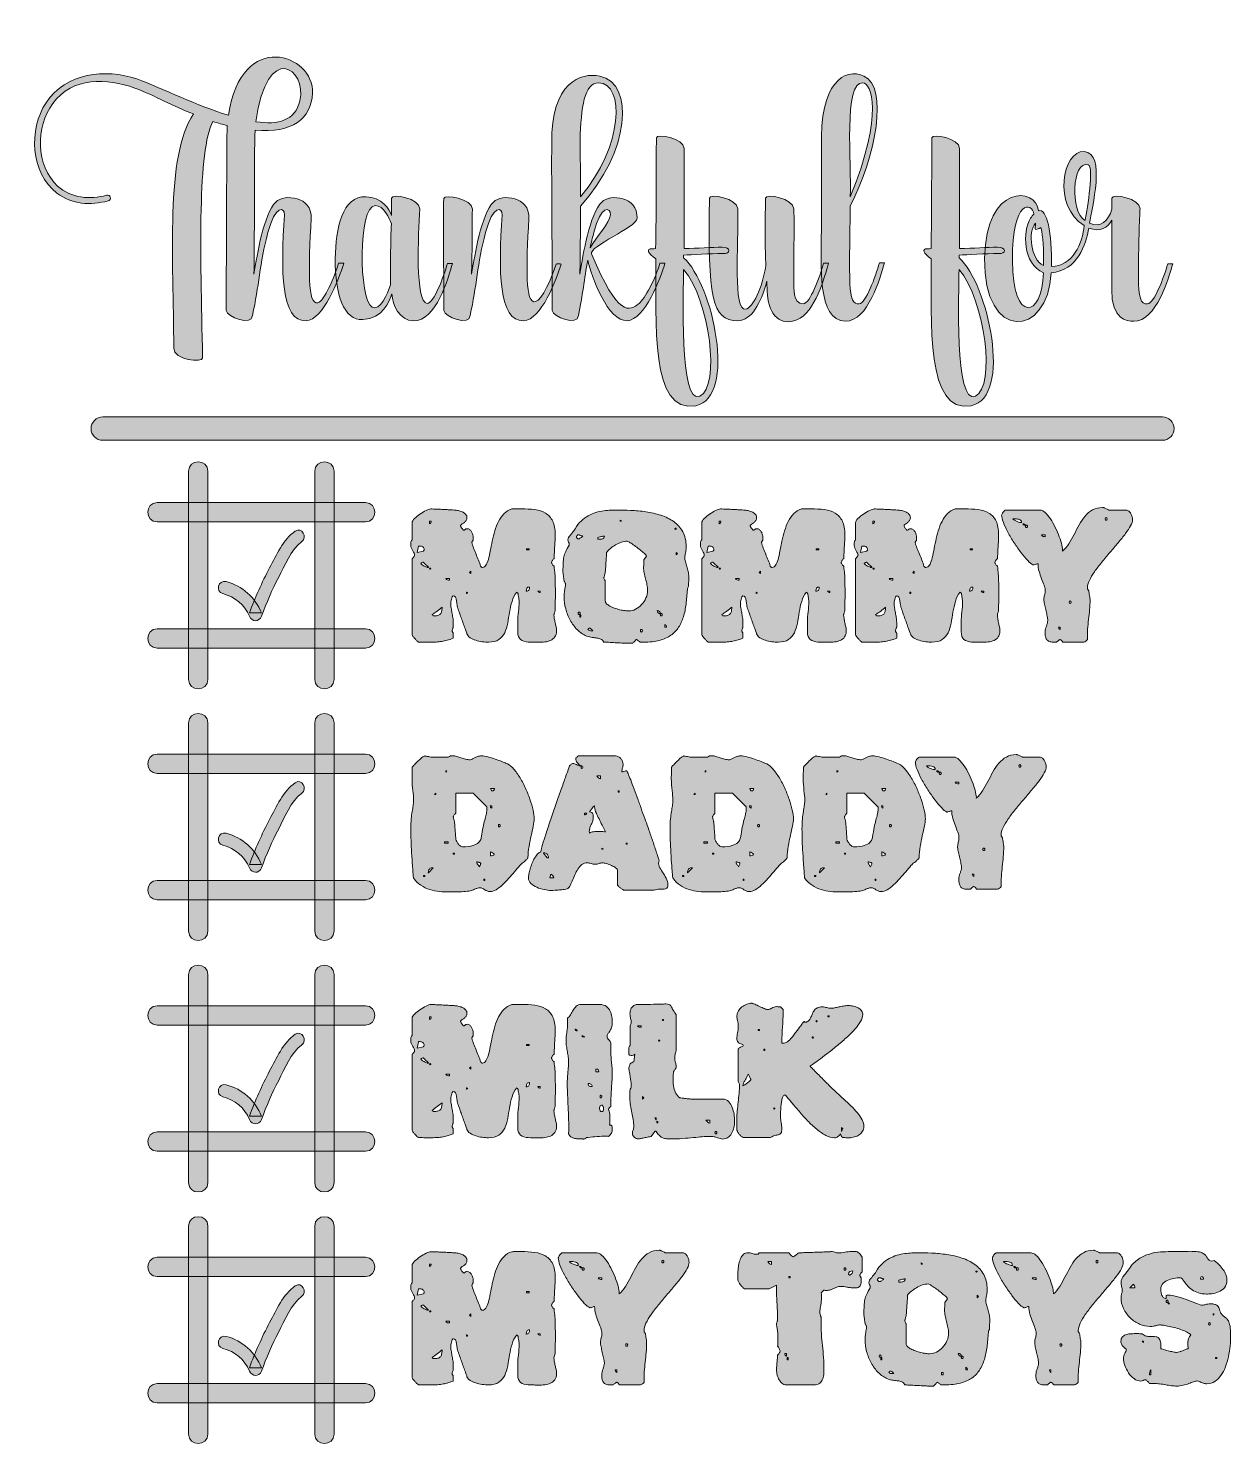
# Model space of a CAD drawing. Header units: inches. Extents: x 187 to 889, y -947 to -118.
import ezdxf

# ---------------------------------------------------------------- set-up
doc = ezdxf.new("R2010")
doc.units = ezdxf.units.IN
doc.header["$MEASUREMENT"] = 0
doc.layers.add('Layer 1', color=7, linetype='Continuous')

# ---------------------------------------------------------------- blocks, each defined once
blk = doc.blocks.new('block 3')
at = {"layer": 'Layer 1', "true_color": 0x040404}
h = blk.add_hatch(color=18, dxfattribs=at)
h.dxf.hatch_style = 2
edge = h.paths.add_edge_path()
edge.add_spline(control_points=[(331.61, -219.77), (336.52, -214.85), (352.91, -216.49), (352.25, -229.27), (350.78, -258.11), (349.96, -280.39), (356.19, -278.59), (359.96, -277.61), (365.69, -264.01), (368.31, -255.49), (368.31, -255.32), (371.26, -255.49), (371.26, -255.49), (368.48, -265.15), (359.3, -288.75), (349.31, -289.08), (334.39, -289.73), (334.56, -260.07), (336.69, -227.3), (337.02, -222.55), (331.12, -221.4), (327.02, -237.63), (322.1, -255.81), (321.78, -269.09), (318.01, -285.96), (318.01, -285.96), (318.01, -286.13), (318.01, -286.13), (317.85, -292.52), (302.93, -286.78), (302.61, -283.18), (302.93, -180.77), (303.1, -177.82), (303.26, -175.03), (300.64, -174.38), (297.85, -173.72), (294.91, -172.74), (285.89, -190.27), (287.53, -246.8), (288.84, -310.87), (288.84, -313.66), (271.97, -312.18), (271.97, -304.97), (271.97, -252.86), (266.89, -192.4), (283.6, -168.32), (271.64, -164.05), (261.32, -157.66), (249.35, -153.24), (232.8, -147.18), (212.98, -146.52), (201.34, -162.25), (191.18, -175.85), (191.35, -198.63), (204.13, -210.43), (212.32, -217.8), (222.81, -218.29), (232.97, -215.83), (233.79, -215.51), (234.77, -216.16), (234.93, -216.98), (235.26, -217.96), (234.61, -218.95), (233.79, -219.11), (223.3, -221.73), (212.65, -221.4), (203.8, -214.52), (188.23, -202.56), (187.09, -177.49), (197.41, -161.76), (209.04, -144.23), (232.15, -141.77), (250.5, -147.83), (265.74, -153.73), (285.89, -163.56), (303.92, -169.13), (311.45, -118.34), (354.06, -133.41), (353.07, -156.19), (352.25, -171.26), (341.44, -179.62), (319.48, -177.82), (318.83, -192.89), (319.32, -248.77), (318.83, -261.88), (320.79, -250.08), (324.56, -226.81), (331.61, -219.77)], knot_values=[0, 0, 0, 0, 1, 1, 1, 2, 2, 2, 3, 3, 3, 4, 4, 4, 5, 5, 5, 6, 6, 6, 7, 7, 7, 8, 8, 8, 9, 9, 9, 10, 10, 10, 11, 11, 11, 12, 12, 12, 13, 13, 13, 14, 14, 14, 15, 15, 15, 16, 16, 16, 17, 17, 17, 18, 18, 18, 19, 19, 19, 20, 20, 20, 21, 21, 21, 22, 22, 22, 23, 23, 23, 24, 24, 24, 25, 25, 25, 26, 26, 26, 27, 27, 27, 28, 28, 28, 29, 29, 29, 29], degree=3, periodic=1)
edge = h.paths.add_edge_path()
edge.add_spline(control_points=[(319.97, -172.9), (333.08, -174.87), (342.91, -172.25), (345.7, -160.61), (349.96, -142.1), (326.53, -125.06), (319.97, -172.9)], knot_values=[0, 0, 0, 0, 1, 1, 1, 2, 2, 2, 2], degree=3, periodic=1)
h = blk.add_hatch(color=18, dxfattribs=at)
h.dxf.hatch_style = 2
edge = h.paths.add_edge_path()
edge.add_spline(control_points=[(492.81, -185.68), (492.32, -149.47), (509.85, -144.07), (520.83, -146.19), (541.47, -150.29), (538.53, -190.44), (509.52, -222.22), (509.52, -235.99), (509.52, -250.08), (509.2, -261.88), (511.16, -250.08), (514.93, -226.81), (521.98, -219.77), (526.89, -214.85), (543.28, -216.49), (542.62, -229.27), (542.29, -234.68), (514.28, -245.66), (516.08, -250.08), (531.64, -287.44), (538.2, -283.51), (543.77, -279.08), (546.88, -276.62), (553.76, -264.01), (555.89, -255.49), (555.89, -255.32), (558.84, -255.49), (558.84, -255.49), (556.71, -264.01), (546.88, -288.75), (536.89, -289.08), (525.42, -289.57), (516.24, -263.84), (513.78, -253.68), (511.82, -264.66), (510.83, -274.49), (508.38, -285.96), (508.38, -285.96), (508.38, -286.13), (508.38, -286.13), (508.21, -292.52), (493.3, -286.78), (492.97, -283.18), (493.3, -273.84), (492.48, -204.2), (492.81, -185.68)], knot_values=[0, 0, 0, 0, 1, 1, 1, 2, 2, 2, 3, 3, 3, 4, 4, 4, 5, 5, 5, 6, 6, 6, 7, 7, 7, 8, 8, 8, 9, 9, 9, 10, 10, 10, 11, 11, 11, 12, 12, 12, 13, 13, 13, 14, 14, 14, 15, 15, 15, 15], degree=3, periodic=1)
edge = h.paths.add_edge_path()
edge.add_spline(control_points=[(509.52, -216.82), (534.76, -187.16), (535.41, -150.46), (520.17, -150.13), (511.82, -149.96), (509.85, -164.55), (509.36, -183.72), (509.52, -192.24), (509.52, -204.2), (509.52, -216.82)], knot_values=[0, 0, 0, 0, 1, 1, 1, 2, 2, 2, 3, 3, 3, 3], degree=3, periodic=1)
edge = h.paths.add_edge_path()
edge.add_spline(control_points=[(515.26, -246.47), (518.86, -240.08), (526.73, -231.73), (527.05, -227.3), (527.38, -222.55), (521.48, -221.4), (517.39, -237.63), (516.57, -240.74), (515.75, -243.69), (515.26, -246.47)], knot_values=[0, 0, 0, 0, 1, 1, 1, 2, 2, 2, 3, 3, 3, 3], degree=3, periodic=1)
h = blk.add_hatch(color=18, dxfattribs=at)
h.dxf.hatch_style = 2
edge = h.paths.add_edge_path()
edge.add_spline(control_points=[(650.42, -188.31), (648.95, -149.8), (664.02, -141.11), (675.16, -146.19), (689.58, -152.75), (682.21, -192.73), (667.13, -222.22), (666.97, -238.94), (666.48, -254.83), (666.97, -267.28), (667.13, -276.46), (668.94, -279.57), (672.38, -279.25), (676.15, -279.08), (681.88, -263.52), (684.18, -255.32), (684.18, -255.32), (687.13, -255.32), (687.13, -255.32), (684.5, -264.01), (677.62, -289.4), (664.35, -289.4), (647.47, -289.4), (650.26, -255.32), (650.26, -236.64), (650.26, -231.4), (650.26, -198.47), (650.42, -188.31)], knot_values=[0, 0, 0, 0, 1, 1, 1, 2, 2, 2, 3, 3, 3, 4, 4, 4, 5, 5, 5, 6, 6, 6, 7, 7, 7, 8, 8, 8, 9, 9, 9, 9], degree=3, periodic=1)
edge = h.paths.add_edge_path()
edge.add_spline(control_points=[(667.13, -216.82), (687.29, -167.17), (679.1, -150.46), (674.51, -150.13), (663.04, -149.14), (667.95, -197.65), (667.13, -216.82)], knot_values=[0, 0, 0, 0, 1, 1, 1, 2, 2, 2, 2], degree=3, periodic=1)
h = blk.add_hatch(color=18, dxfattribs=at)
h.dxf.hatch_style = 2
edge = h.paths.add_edge_path()
edge.add_spline(control_points=[(551.46, -247.13), (552.12, -247.13), (552.77, -246.97), (553.43, -246.97), (553.92, -229.27), (553.76, -185.68), (553.92, -182.24), (553.92, -179.46), (570.14, -182.74), (570.14, -188.47), (570.14, -192.89), (570.14, -231.24), (570.14, -246.97), (577.84, -246.8), (586.36, -246.15), (592.26, -246.15), (597.51, -246.15), (597.51, -250.08), (592.75, -249.92), (585.38, -249.75), (574.4, -250.73), (569.82, -250.73), (569.82, -250.73), (569.82, -252.37), (569.82, -252.37), (587.02, -267.61), (601.11, -333.97), (576.86, -338.73), (550.15, -343.97), (553.76, -289.57), (553.59, -252.86), (548.84, -249.92), (547.69, -246.97), (551.46, -247.13)], knot_values=[0, 0, 0, 0, 1, 1, 1, 2, 2, 2, 3, 3, 3, 4, 4, 4, 5, 5, 5, 6, 6, 6, 7, 7, 7, 8, 8, 8, 9, 9, 9, 10, 10, 10, 11, 11, 11, 11], degree=3, periodic=1)
edge = h.paths.add_edge_path()
edge.add_spline(control_points=[(579.32, -333.15), (591.28, -327.42), (585.22, -277.44), (569.82, -259.09), (569.82, -259.09), (569.82, -259.26), (569.82, -259.26), (569.65, -270.73), (567.03, -339.05), (579.32, -333.15)], knot_values=[0, 0, 0, 0, 1, 1, 1, 2, 2, 2, 3, 3, 3, 3], degree=3, periodic=1)
h = blk.add_hatch(color=18, dxfattribs=at)
h.dxf.hatch_style = 2
edge = h.paths.add_edge_path()
edge.add_spline(control_points=[(712.35, -247.13), (713.01, -247.13), (713.66, -246.97), (714.32, -246.97), (714.81, -229.27), (714.64, -185.68), (714.81, -182.24), (714.81, -179.46), (731.03, -182.74), (731.03, -188.47), (731.03, -192.89), (731.03, -231.24), (731.03, -246.97), (738.73, -246.8), (747.25, -246.15), (753.15, -246.15), (758.39, -246.15), (758.39, -250.08), (753.64, -249.92), (746.27, -249.75), (735.29, -250.73), (730.7, -250.73), (730.7, -250.73), (730.7, -252.37), (730.7, -252.37), (747.91, -267.61), (762, -333.97), (737.75, -338.73), (711.04, -343.97), (714.64, -289.57), (714.48, -252.86), (709.73, -249.92), (708.58, -246.97), (712.35, -247.13)], knot_values=[0, 0, 0, 0, 1, 1, 1, 2, 2, 2, 3, 3, 3, 4, 4, 4, 5, 5, 5, 6, 6, 6, 7, 7, 7, 8, 8, 8, 9, 9, 9, 10, 10, 10, 11, 11, 11, 11], degree=3, periodic=1)
edge = h.paths.add_edge_path()
edge.add_spline(control_points=[(740.21, -333.15), (752.17, -327.42), (746.1, -277.44), (730.7, -259.09), (730.7, -259.09), (730.7, -259.26), (730.7, -259.26), (730.54, -270.73), (727.92, -339.05), (740.21, -333.15)], knot_values=[0, 0, 0, 0, 1, 1, 1, 2, 2, 2, 3, 3, 3, 3], degree=3, periodic=1)
h = blk.add_hatch(color=18, dxfattribs=at)
h.dxf.hatch_style = 2
edge = h.paths.add_edge_path()
edge.add_spline(control_points=[(784.44, -261.06), (782.8, -299.4), (744.79, -301.69), (745.61, -252.54), (746.26, -208.62), (775.92, -211.25), (777.07, -224.85), (781.82, -223.04), (785.26, -237.95), (784.61, -257.45), (797.06, -257.45), (802.96, -243.69), (803.78, -233.53), (784.93, -222.06), (791.32, -189.45), (803.78, -190.27), (816.88, -191.09), (808.04, -223.7), (806.89, -232.06), (813.28, -235.33), (817.87, -230.58), (820, -224.03), (820, -224.03), (820, -217.47), (820, -217.47), (820.16, -214.52), (836.71, -217.8), (836.38, -223.7), (836.06, -228.61), (835.56, -245.98), (835.4, -263.19), (835.24, -275.64), (836.88, -279.57), (840.81, -279.25), (844.58, -279.08), (850.31, -264.01), (852.6, -255.81), (852.6, -255.81), (855.55, -255.81), (855.55, -255.81), (852.93, -264.5), (846.05, -289.4), (832.78, -289.4), (828.52, -289.4), (819.83, -288.59), (819.83, -270.89), (819.83, -255.98), (819.83, -240.74), (820, -230.42), (817.7, -234.84), (812.95, -237.46), (806.56, -235), (804.6, -244.67), (800.17, -259.75), (784.44, -261.06)], knot_values=[0, 0, 0, 0, 1, 1, 1, 2, 2, 2, 3, 3, 3, 4, 4, 4, 5, 5, 5, 6, 6, 6, 7, 7, 7, 8, 8, 8, 9, 9, 9, 10, 10, 10, 11, 11, 11, 12, 12, 12, 13, 13, 13, 14, 14, 14, 15, 15, 15, 16, 16, 16, 17, 17, 17, 18, 18, 18, 18], degree=3, periodic=1)
edge = h.paths.add_edge_path()
edge.add_spline(control_points=[(761.83, -254.01), (761.83, -291.04), (779.36, -287.77), (780.02, -261.06), (767.73, -255.81), (767.73, -236.97), (772.48, -229.27), (773.14, -228.29), (773.79, -227.47), (774.45, -226.81), (773.46, -220.09), (761.83, -217.14), (761.83, -254.01)], knot_values=[0, 0, 0, 0, 1, 1, 1, 2, 2, 2, 3, 3, 3, 4, 4, 4, 4], degree=3, periodic=1)
edge = h.paths.add_edge_path()
edge.add_spline(control_points=[(775.27, -232.22), (770.84, -236.81), (772.48, -253.85), (780.02, -256.8), (780.35, -246.8), (779.69, -240.41), (778.54, -234.68), (777.4, -235.5), (774.77, -236.48), (775.1, -235.17), (775.27, -234.02), (775.27, -233.2), (775.27, -232.22)], knot_values=[0, 0, 0, 0, 1, 1, 1, 2, 2, 2, 3, 3, 3, 4, 4, 4, 4], degree=3, periodic=1)
edge = h.paths.add_edge_path()
edge.add_spline(control_points=[(806.07, -197.97), (796.57, -195.35), (795.42, -225.66), (804.27, -230.58), (805.74, -223.37), (809.67, -198.96), (806.07, -197.97)], knot_values=[0, 0, 0, 0, 1, 1, 1, 2, 2, 2, 2], degree=3, periodic=1)
h = blk.add_hatch(color=18, dxfattribs=at)
h.dxf.hatch_style = 2
edge = h.paths.add_edge_path()
edge.add_spline(control_points=[(399.27, -217.47), (399.27, -214.52), (415.98, -217.8), (415.65, -223.7), (415, -239.27), (412.7, -278.26), (420.08, -279.08), (423.84, -278.92), (429.58, -263.84), (431.87, -255.65), (431.87, -255.65), (434.82, -255.65), (434.82, -255.65), (432.2, -264.33), (425.32, -289.24), (412.05, -289.24), (404.02, -289.24), (399.59, -279.9), (399.43, -273.35), (397.79, -277.77), (394.19, -287.93), (382.39, -288.42), (371.41, -288.91), (366.17, -274.17), (366.33, -252.7), (366.49, -235.33), (370.43, -216.16), (384.35, -216.65), (393.37, -216.98), (398.12, -223.86), (399.27, -227.63), (399.27, -227.63), (399.27, -217.47), (399.27, -217.47)], knot_values=[0, 0, 0, 0, 1, 1, 1, 2, 2, 2, 3, 3, 3, 4, 4, 4, 5, 5, 5, 6, 6, 6, 7, 7, 7, 8, 8, 8, 9, 9, 9, 10, 10, 10, 11, 11, 11, 11], degree=3, periodic=1)
edge = h.paths.add_edge_path()
edge.add_spline(control_points=[(387.8, -281.21), (392.22, -283.83), (397.14, -273.35), (398.61, -268.1), (398.77, -261.22), (398.45, -241.4), (399.1, -232.55), (397.95, -229.43), (394.84, -221.73), (389.6, -221.9), (379.6, -222.22), (380.09, -276.62), (387.8, -281.21)], knot_values=[0, 0, 0, 0, 1, 1, 1, 2, 2, 2, 3, 3, 3, 4, 4, 4, 4], degree=3, periodic=1)
h = blk.add_hatch(color=18, dxfattribs=at)
h.dxf.hatch_style = 2
edge = h.paths.add_edge_path()
edge.add_spline(control_points=[(446.45, -224.03), (446.12, -239.43), (446.78, -228.78), (445.96, -261.88), (447.92, -250.08), (451.69, -226.81), (458.74, -219.77), (463.65, -214.85), (480.04, -216.49), (479.38, -229.27), (477.91, -258.11), (477.09, -279.74), (483.32, -277.94), (487.08, -276.95), (492.82, -264.5), (495.28, -255.98), (495.28, -255.81), (498.23, -255.98), (498.23, -255.98), (495.77, -264.99), (486.43, -288.75), (476.43, -289.08), (461.52, -289.73), (461.69, -260.07), (463.82, -227.3), (464.14, -222.55), (458.25, -221.4), (454.15, -237.63), (449.23, -255.81), (448.91, -269.09), (445.14, -285.96), (445.14, -285.96), (445.14, -286.13), (445.14, -286.13), (444.97, -292.52), (430.06, -286.78), (429.73, -283.18), (430.06, -273.02), (429.08, -228.61), (429.73, -217.8), (429.9, -214.85), (446.61, -217.96), (446.45, -224.03)], knot_values=[0, 0, 0, 0, 1, 1, 1, 2, 2, 2, 3, 3, 3, 4, 4, 4, 5, 5, 5, 6, 6, 6, 7, 7, 7, 8, 8, 8, 9, 9, 9, 10, 10, 10, 11, 11, 11, 12, 12, 12, 13, 13, 13, 14, 14, 14, 14], degree=3, periodic=1)
h = blk.add_hatch(color=18, dxfattribs=at)
h.dxf.hatch_style = 2
edge = h.paths.add_edge_path()
edge.add_spline(control_points=[(634.21, -223.7), (634.53, -236.32), (634.04, -250.41), (634.21, -267.78), (634.21, -268.59), (633.39, -279.57), (639.78, -279.25), (643.55, -279.08), (649.28, -263.68), (651.57, -255.49), (651.57, -255.49), (654.52, -255.49), (654.52, -255.49), (652.23, -263.19), (646.66, -284.32), (636.01, -288.59), (626.51, -292.35), (619.79, -286.13), (618.8, -274), (618.48, -271.54), (618.48, -268.92), (618.48, -265.97), (614.87, -279.25), (609.46, -288.91), (601.44, -289.08), (586.2, -289.24), (583.9, -275.31), (584.89, -217.47), (584.89, -214.52), (601.27, -217.8), (601.44, -223.7), (602.09, -245.66), (598.32, -283.83), (606.19, -282.36), (610.12, -281.54), (615.85, -270.07), (617.82, -256.96), (617.33, -246.97), (617.33, -234.02), (617.66, -217.47), (617.66, -214.52), (634.04, -217.8), (634.21, -223.7)], knot_values=[0, 0, 0, 0, 1, 1, 1, 2, 2, 2, 3, 3, 3, 4, 4, 4, 5, 5, 5, 6, 6, 6, 7, 7, 7, 8, 8, 8, 9, 9, 9, 10, 10, 10, 11, 11, 11, 12, 12, 12, 13, 13, 13, 14, 14, 14, 14], degree=3, periodic=1)
at = {"layer": 'Layer 1', "lineweight": 0}
for points, knots in [([(331.61, -219.77), (336.52, -214.85), (352.91, -216.49), (352.25, -229.27), (350.78, -258.11), (349.96, -280.39), (356.19, -278.59), (359.96, -277.61), (365.69, -264.01), (368.31, -255.49), (368.31, -255.32), (371.26, -255.49), (371.26, -255.49), (368.48, -265.15), (359.3, -288.75), (349.31, -289.08), (334.39, -289.73), (334.56, -260.07), (336.69, -227.3), (337.02, -222.55), (331.12, -221.4), (327.02, -237.63), (322.1, -255.81), (321.78, -269.09), (318.01, -285.96), (318.01, -285.96), (318.01, -286.13), (318.01, -286.13), (317.85, -292.52), (302.93, -286.78), (302.61, -283.18), (302.93, -180.77), (303.1, -177.82), (303.26, -175.03), (300.64, -174.38), (297.85, -173.72), (294.91, -172.74), (285.89, -190.27), (287.53, -246.8), (288.84, -310.87), (288.84, -313.66), (271.97, -312.18), (271.97, -304.97), (271.97, -252.86), (266.89, -192.4), (283.6, -168.32), (271.64, -164.05), (261.32, -157.66), (249.35, -153.24), (232.8, -147.18), (212.98, -146.52), (201.34, -162.25), (191.18, -175.85), (191.35, -198.63), (204.13, -210.43), (212.32, -217.8), (222.81, -218.29), (232.97, -215.83), (233.79, -215.51), (234.77, -216.16), (234.93, -216.98), (235.26, -217.96), (234.61, -218.95), (233.79, -219.11), (223.3, -221.73), (212.65, -221.4), (203.8, -214.52), (188.23, -202.56), (187.09, -177.49), (197.41, -161.76), (209.04, -144.23), (232.15, -141.77), (250.5, -147.83), (265.74, -153.73), (285.89, -163.56), (303.92, -169.13), (311.45, -118.34), (354.06, -133.41), (353.07, -156.19), (352.25, -171.26), (341.44, -179.62), (319.48, -177.82), (318.83, -192.89), (319.32, -248.77), (318.83, -261.88), (320.79, -250.08), (324.56, -226.81), (331.61, -219.77)], [0, 0, 0, 0, 1, 1, 1, 2, 2, 2, 3, 3, 3, 4, 4, 4, 5, 5, 5, 6, 6, 6, 7, 7, 7, 8, 8, 8, 9, 9, 9, 10, 10, 10, 11, 11, 11, 12, 12, 12, 13, 13, 13, 14, 14, 14, 15, 15, 15, 16, 16, 16, 17, 17, 17, 18, 18, 18, 19, 19, 19, 20, 20, 20, 21, 21, 21, 22, 22, 22, 23, 23, 23, 24, 24, 24, 25, 25, 25, 26, 26, 26, 27, 27, 27, 28, 28, 28, 29, 29, 29, 29]), ([(319.97, -172.9), (333.08, -174.87), (342.91, -172.25), (345.7, -160.61), (349.96, -142.1), (326.53, -125.06), (319.97, -172.9)], [0, 0, 0, 0, 1, 1, 1, 2, 2, 2, 2]), ([(492.81, -185.68), (492.32, -149.47), (509.85, -144.07), (520.83, -146.19), (541.47, -150.29), (538.53, -190.44), (509.52, -222.22), (509.52, -235.99), (509.52, -250.08), (509.2, -261.88), (511.16, -250.08), (514.93, -226.81), (521.98, -219.77), (526.89, -214.85), (543.28, -216.49), (542.62, -229.27), (542.29, -234.68), (514.28, -245.66), (516.08, -250.08), (531.64, -287.44), (538.2, -283.51), (543.77, -279.08), (546.88, -276.62), (553.76, -264.01), (555.89, -255.49), (555.89, -255.32), (558.84, -255.49), (558.84, -255.49), (556.71, -264.01), (546.88, -288.75), (536.89, -289.08), (525.42, -289.57), (516.24, -263.84), (513.78, -253.68), (511.82, -264.66), (510.83, -274.49), (508.38, -285.96), (508.38, -285.96), (508.38, -286.13), (508.38, -286.13), (508.21, -292.52), (493.3, -286.78), (492.97, -283.18), (493.3, -273.84), (492.48, -204.2), (492.81, -185.68)], [0, 0, 0, 0, 1, 1, 1, 2, 2, 2, 3, 3, 3, 4, 4, 4, 5, 5, 5, 6, 6, 6, 7, 7, 7, 8, 8, 8, 9, 9, 9, 10, 10, 10, 11, 11, 11, 12, 12, 12, 13, 13, 13, 14, 14, 14, 15, 15, 15, 15]), ([(650.42, -188.31), (648.95, -149.8), (664.02, -141.11), (675.16, -146.19), (689.58, -152.75), (682.21, -192.73), (667.13, -222.22), (666.97, -238.94), (666.48, -254.83), (666.97, -267.28), (667.13, -276.46), (668.94, -279.57), (672.38, -279.25), (676.15, -279.08), (681.88, -263.52), (684.18, -255.32), (684.18, -255.32), (687.13, -255.32), (687.13, -255.32), (684.5, -264.01), (677.62, -289.4), (664.35, -289.4), (647.47, -289.4), (650.26, -255.32), (650.26, -236.64), (650.26, -231.4), (650.26, -198.47), (650.42, -188.31)], [0, 0, 0, 0, 1, 1, 1, 2, 2, 2, 3, 3, 3, 4, 4, 4, 5, 5, 5, 6, 6, 6, 7, 7, 7, 8, 8, 8, 9, 9, 9, 9]), ([(509.52, -216.82), (534.76, -187.16), (535.41, -150.46), (520.17, -150.13), (511.82, -149.96), (509.85, -164.55), (509.36, -183.72), (509.52, -192.24), (509.52, -204.2), (509.52, -216.82)], [0, 0, 0, 0, 1, 1, 1, 2, 2, 2, 3, 3, 3, 3]), ([(667.13, -216.82), (687.29, -167.17), (679.1, -150.46), (674.51, -150.13), (663.04, -149.14), (667.95, -197.65), (667.13, -216.82)], [0, 0, 0, 0, 1, 1, 1, 2, 2, 2, 2]), ([(551.46, -247.13), (552.12, -247.13), (552.77, -246.97), (553.43, -246.97), (553.92, -229.27), (553.76, -185.68), (553.92, -182.24), (553.92, -179.46), (570.14, -182.74), (570.14, -188.47), (570.14, -192.89), (570.14, -231.24), (570.14, -246.97), (577.84, -246.8), (586.36, -246.15), (592.26, -246.15), (597.51, -246.15), (597.51, -250.08), (592.75, -249.92), (585.38, -249.75), (574.4, -250.73), (569.82, -250.73), (569.82, -250.73), (569.82, -252.37), (569.82, -252.37), (587.02, -267.61), (601.11, -333.97), (576.86, -338.73), (550.15, -343.97), (553.76, -289.57), (553.59, -252.86), (548.84, -249.92), (547.69, -246.97), (551.46, -247.13)], [0, 0, 0, 0, 1, 1, 1, 2, 2, 2, 3, 3, 3, 4, 4, 4, 5, 5, 5, 6, 6, 6, 7, 7, 7, 8, 8, 8, 9, 9, 9, 10, 10, 10, 11, 11, 11, 11]), ([(712.35, -247.13), (713.01, -247.13), (713.66, -246.97), (714.32, -246.97), (714.81, -229.27), (714.64, -185.68), (714.81, -182.24), (714.81, -179.46), (731.03, -182.74), (731.03, -188.47), (731.03, -192.89), (731.03, -231.24), (731.03, -246.97), (738.73, -246.8), (747.25, -246.15), (753.15, -246.15), (758.39, -246.15), (758.39, -250.08), (753.64, -249.92), (746.27, -249.75), (735.29, -250.73), (730.7, -250.73), (730.7, -250.73), (730.7, -252.37), (730.7, -252.37), (747.91, -267.61), (762, -333.97), (737.75, -338.73), (711.04, -343.97), (714.64, -289.57), (714.48, -252.86), (709.73, -249.92), (708.58, -246.97), (712.35, -247.13)], [0, 0, 0, 0, 1, 1, 1, 2, 2, 2, 3, 3, 3, 4, 4, 4, 5, 5, 5, 6, 6, 6, 7, 7, 7, 8, 8, 8, 9, 9, 9, 10, 10, 10, 11, 11, 11, 11]), ([(784.44, -261.06), (782.8, -299.4), (744.79, -301.69), (745.61, -252.54), (746.26, -208.62), (775.92, -211.25), (777.07, -224.85), (781.82, -223.04), (785.26, -237.95), (784.61, -257.45), (797.06, -257.45), (802.96, -243.69), (803.78, -233.53), (784.93, -222.06), (791.32, -189.45), (803.78, -190.27), (816.88, -191.09), (808.04, -223.7), (806.89, -232.06), (813.28, -235.33), (817.87, -230.58), (820, -224.03), (820, -224.03), (820, -217.47), (820, -217.47), (820.16, -214.52), (836.71, -217.8), (836.38, -223.7), (836.06, -228.61), (835.56, -245.98), (835.4, -263.19), (835.24, -275.64), (836.88, -279.57), (840.81, -279.25), (844.58, -279.08), (850.31, -264.01), (852.6, -255.81), (852.6, -255.81), (855.55, -255.81), (855.55, -255.81), (852.93, -264.5), (846.05, -289.4), (832.78, -289.4), (828.52, -289.4), (819.83, -288.59), (819.83, -270.89), (819.83, -255.98), (819.83, -240.74), (820, -230.42), (817.7, -234.84), (812.95, -237.46), (806.56, -235), (804.6, -244.67), (800.17, -259.75), (784.44, -261.06)], [0, 0, 0, 0, 1, 1, 1, 2, 2, 2, 3, 3, 3, 4, 4, 4, 5, 5, 5, 6, 6, 6, 7, 7, 7, 8, 8, 8, 9, 9, 9, 10, 10, 10, 11, 11, 11, 12, 12, 12, 13, 13, 13, 14, 14, 14, 15, 15, 15, 16, 16, 16, 17, 17, 17, 18, 18, 18, 18]), ([(806.07, -197.97), (796.57, -195.35), (795.42, -225.66), (804.27, -230.58), (805.74, -223.37), (809.67, -198.96), (806.07, -197.97)], [0, 0, 0, 0, 1, 1, 1, 2, 2, 2, 2]), ([(399.27, -217.47), (399.27, -214.52), (415.98, -217.8), (415.65, -223.7), (415, -239.27), (412.7, -278.26), (420.08, -279.08), (423.84, -278.92), (429.58, -263.84), (431.87, -255.65), (431.87, -255.65), (434.82, -255.65), (434.82, -255.65), (432.2, -264.33), (425.32, -289.24), (412.05, -289.24), (404.02, -289.24), (399.59, -279.9), (399.43, -273.35), (397.79, -277.77), (394.19, -287.93), (382.39, -288.42), (371.41, -288.91), (366.17, -274.17), (366.33, -252.7), (366.49, -235.33), (370.43, -216.16), (384.35, -216.65), (393.37, -216.98), (398.12, -223.86), (399.27, -227.63), (399.27, -227.63), (399.27, -217.47), (399.27, -217.47)], [0, 0, 0, 0, 1, 1, 1, 2, 2, 2, 3, 3, 3, 4, 4, 4, 5, 5, 5, 6, 6, 6, 7, 7, 7, 8, 8, 8, 9, 9, 9, 10, 10, 10, 11, 11, 11, 11]), ([(446.45, -224.03), (446.12, -239.43), (446.78, -228.78), (445.96, -261.88), (447.92, -250.08), (451.69, -226.81), (458.74, -219.77), (463.65, -214.85), (480.04, -216.49), (479.38, -229.27), (477.91, -258.11), (477.09, -279.74), (483.32, -277.94), (487.08, -276.95), (492.82, -264.5), (495.28, -255.98), (495.28, -255.81), (498.23, -255.98), (498.23, -255.98), (495.77, -264.99), (486.43, -288.75), (476.43, -289.08), (461.52, -289.73), (461.69, -260.07), (463.82, -227.3), (464.14, -222.55), (458.25, -221.4), (454.15, -237.63), (449.23, -255.81), (448.91, -269.09), (445.14, -285.96), (445.14, -285.96), (445.14, -286.13), (445.14, -286.13), (444.97, -292.52), (430.06, -286.78), (429.73, -283.18), (430.06, -273.02), (429.08, -228.61), (429.73, -217.8), (429.9, -214.85), (446.61, -217.96), (446.45, -224.03)], [0, 0, 0, 0, 1, 1, 1, 2, 2, 2, 3, 3, 3, 4, 4, 4, 5, 5, 5, 6, 6, 6, 7, 7, 7, 8, 8, 8, 9, 9, 9, 10, 10, 10, 11, 11, 11, 12, 12, 12, 13, 13, 13, 14, 14, 14, 14]), ([(634.21, -223.7), (634.53, -236.32), (634.04, -250.41), (634.21, -267.78), (634.21, -268.59), (633.39, -279.57), (639.78, -279.25), (643.55, -279.08), (649.28, -263.68), (651.57, -255.49), (651.57, -255.49), (654.52, -255.49), (654.52, -255.49), (652.23, -263.19), (646.66, -284.32), (636.01, -288.59), (626.51, -292.35), (619.79, -286.13), (618.8, -274), (618.48, -271.54), (618.48, -268.92), (618.48, -265.97), (614.87, -279.25), (609.46, -288.91), (601.44, -289.08), (586.2, -289.24), (583.9, -275.31), (584.89, -217.47), (584.89, -214.52), (601.27, -217.8), (601.44, -223.7), (602.09, -245.66), (598.32, -283.83), (606.19, -282.36), (610.12, -281.54), (615.85, -270.07), (617.82, -256.96), (617.33, -246.97), (617.33, -234.02), (617.66, -217.47), (617.66, -214.52), (634.04, -217.8), (634.21, -223.7)], [0, 0, 0, 0, 1, 1, 1, 2, 2, 2, 3, 3, 3, 4, 4, 4, 5, 5, 5, 6, 6, 6, 7, 7, 7, 8, 8, 8, 9, 9, 9, 10, 10, 10, 11, 11, 11, 12, 12, 12, 13, 13, 13, 14, 14, 14, 14]), ([(387.8, -281.21), (392.22, -283.83), (397.14, -273.35), (398.61, -268.1), (398.77, -261.22), (398.45, -241.4), (399.1, -232.55), (397.95, -229.43), (394.84, -221.73), (389.6, -221.9), (379.6, -222.22), (380.09, -276.62), (387.8, -281.21)], [0, 0, 0, 0, 1, 1, 1, 2, 2, 2, 3, 3, 3, 4, 4, 4, 4]), ([(515.26, -246.47), (518.86, -240.08), (526.73, -231.73), (527.05, -227.3), (527.38, -222.55), (521.48, -221.4), (517.39, -237.63), (516.57, -240.74), (515.75, -243.69), (515.26, -246.47)], [0, 0, 0, 0, 1, 1, 1, 2, 2, 2, 3, 3, 3, 3]), ([(761.83, -254.01), (761.83, -291.04), (779.36, -287.77), (780.02, -261.06), (767.73, -255.81), (767.73, -236.97), (772.48, -229.27), (773.14, -228.29), (773.79, -227.47), (774.45, -226.81), (773.46, -220.09), (761.83, -217.14), (761.83, -254.01)], [0, 0, 0, 0, 1, 1, 1, 2, 2, 2, 3, 3, 3, 4, 4, 4, 4]), ([(775.27, -232.22), (770.84, -236.81), (772.48, -253.85), (780.02, -256.8), (780.35, -246.8), (779.69, -240.41), (778.54, -234.68), (777.4, -235.5), (774.77, -236.48), (775.1, -235.17), (775.27, -234.02), (775.27, -233.2), (775.27, -232.22)], [0, 0, 0, 0, 1, 1, 1, 2, 2, 2, 3, 3, 3, 4, 4, 4, 4]), ([(579.32, -333.15), (591.28, -327.42), (585.22, -277.44), (569.82, -259.09), (569.82, -259.09), (569.82, -259.26), (569.82, -259.26), (569.65, -270.73), (567.03, -339.05), (579.32, -333.15)], [0, 0, 0, 0, 1, 1, 1, 2, 2, 2, 3, 3, 3, 3]), ([(740.21, -333.15), (752.17, -327.42), (746.1, -277.44), (730.7, -259.09), (730.7, -259.09), (730.7, -259.26), (730.7, -259.26), (730.54, -270.73), (727.92, -339.05), (740.21, -333.15)], [0, 0, 0, 0, 1, 1, 1, 2, 2, 2, 3, 3, 3, 3])]:
    blk.add_open_spline(points, degree=3, knots=knots, dxfattribs=at)
blk = doc.blocks.new('block 6')
at = {"layer": 'Layer 1', "true_color": 0x040404}
h = blk.add_hatch(color=18, dxfattribs=at)
h.dxf.hatch_style = 2
edge = h.paths.add_edge_path()
edge.add_spline(control_points=[(262.36, -406.62), (302.88, -406.62), (343.41, -406.62), (383.94, -406.62), (391.2, -406.62), (391.22, -395.33), (383.94, -395.33), (343.41, -395.33), (302.88, -395.33), (262.36, -395.33), (255.09, -395.33), (255.08, -406.62), (262.36, -406.62), (262.36, -406.62), (262.36, -406.62), (262.36, -406.62)], knot_values=[0, 0, 0, 0, 1, 1, 1, 2, 2, 2, 3, 3, 3, 4, 4, 4, 5, 5, 5, 5], degree=3, periodic=1)
at = {"layer": 'Layer 1', "lineweight": 0}
blk.add_open_spline([(262.36, -406.62), (302.88, -406.62), (343.41, -406.62), (383.94, -406.62), (391.2, -406.62), (391.22, -395.33), (383.94, -395.33), (343.41, -395.33), (302.88, -395.33), (262.36, -395.33), (255.09, -395.33), (255.08, -406.62), (262.36, -406.62), (262.36, -406.62), (262.36, -406.62), (262.36, -406.62)], degree=3, knots=[0, 0, 0, 0, 1, 1, 1, 2, 2, 2, 3, 3, 3, 4, 4, 4, 5, 5, 5, 5], dxfattribs=at)
blk = doc.blocks.new('block 7')
at = {"layer": 'Layer 1', "true_color": 0x040404}
h = blk.add_hatch(color=18, dxfattribs=at)
h.dxf.hatch_style = 2
edge = h.paths.add_edge_path()
edge.add_spline(control_points=[(262.36, -480.34), (302.88, -480.34), (343.41, -480.34), (383.94, -480.34), (391.2, -480.34), (391.22, -469.05), (383.94, -469.05), (343.41, -469.05), (302.88, -469.05), (262.36, -469.05), (255.09, -469.05), (255.08, -480.34), (262.36, -480.34), (262.36, -480.34), (262.36, -480.34), (262.36, -480.34)], knot_values=[0, 0, 0, 0, 1, 1, 1, 2, 2, 2, 3, 3, 3, 4, 4, 4, 5, 5, 5, 5], degree=3, periodic=1)
at = {"layer": 'Layer 1', "lineweight": 0}
blk.add_open_spline([(262.36, -480.34), (302.88, -480.34), (343.41, -480.34), (383.94, -480.34), (391.2, -480.34), (391.22, -469.05), (383.94, -469.05), (343.41, -469.05), (302.88, -469.05), (262.36, -469.05), (255.09, -469.05), (255.08, -480.34), (262.36, -480.34), (262.36, -480.34), (262.36, -480.34), (262.36, -480.34)], degree=3, knots=[0, 0, 0, 0, 1, 1, 1, 2, 2, 2, 3, 3, 3, 4, 4, 4, 5, 5, 5, 5], dxfattribs=at)
blk = doc.blocks.new('block 8')
at = {"layer": 'Layer 1', "true_color": 0x040404}
h = blk.add_hatch(color=18, dxfattribs=at)
h.dxf.hatch_style = 2
edge = h.paths.add_edge_path()
edge.add_spline(control_points=[(354.36, -377.04), (354.36, -417.57), (354.36, -458.09), (354.36, -498.62), (354.36, -505.89), (365.65, -505.9), (365.65, -498.62), (365.65, -458.09), (365.65, -417.57), (365.65, -377.04), (365.65, -369.77), (354.36, -369.76), (354.36, -377.04), (354.36, -377.04), (354.36, -377.04), (354.36, -377.04)], knot_values=[0, 0, 0, 0, 1, 1, 1, 2, 2, 2, 3, 3, 3, 4, 4, 4, 5, 5, 5, 5], degree=3, periodic=1)
at = {"layer": 'Layer 1', "lineweight": 0}
blk.add_open_spline([(354.36, -377.04), (354.36, -417.57), (354.36, -458.09), (354.36, -498.62), (354.36, -505.89), (365.65, -505.9), (365.65, -498.62), (365.65, -458.09), (365.65, -417.57), (365.65, -377.04), (365.65, -369.77), (354.36, -369.76), (354.36, -377.04), (354.36, -377.04), (354.36, -377.04), (354.36, -377.04)], degree=3, knots=[0, 0, 0, 0, 1, 1, 1, 2, 2, 2, 3, 3, 3, 4, 4, 4, 5, 5, 5, 5], dxfattribs=at)
blk = doc.blocks.new('block 9')
at = {"layer": 'Layer 1', "true_color": 0x040404}
h = blk.add_hatch(color=18, dxfattribs=at)
h.dxf.hatch_style = 2
edge = h.paths.add_edge_path()
edge.add_spline(control_points=[(280.64, -377.04), (280.64, -417.57), (280.64, -458.09), (280.64, -498.62), (280.64, -505.89), (291.93, -505.9), (291.93, -498.62), (291.93, -458.09), (291.93, -417.57), (291.93, -377.04), (291.93, -369.77), (280.64, -369.76), (280.64, -377.04), (280.64, -377.04), (280.64, -377.04), (280.64, -377.04)], knot_values=[0, 0, 0, 0, 1, 1, 1, 2, 2, 2, 3, 3, 3, 4, 4, 4, 5, 5, 5, 5], degree=3, periodic=1)
at = {"layer": 'Layer 1', "lineweight": 0}
blk.add_open_spline([(280.64, -377.04), (280.64, -417.57), (280.64, -458.09), (280.64, -498.62), (280.64, -505.89), (291.93, -505.9), (291.93, -498.62), (291.93, -458.09), (291.93, -417.57), (291.93, -377.04), (291.93, -369.77), (280.64, -369.76), (280.64, -377.04), (280.64, -377.04), (280.64, -377.04), (280.64, -377.04)], degree=3, knots=[0, 0, 0, 0, 1, 1, 1, 2, 2, 2, 3, 3, 3, 4, 4, 4, 5, 5, 5, 5], dxfattribs=at)
blk = doc.blocks.new('block 5')
at = {"layer": 'Layer 1'}
for name in ['block 9', 'block 8', 'block 6', 'block 7']:
    blk.add_blockref(name, (0, 0), dxfattribs=at)
blk = doc.blocks.new('block 10')
at = {"layer": 'Layer 1', "true_color": 0x040404}
h = blk.add_hatch(color=18, dxfattribs=at)
h.dxf.hatch_style = 2
edge = h.paths.add_edge_path()
edge.add_spline(control_points=[(300.63, -448.5), (307.67, -450.34), (313.4, -454.95), (316.22, -461.75), (317.61, -465.07), (321.9, -465.28), (323.22, -461.75), (326.14, -453.95), (329.47, -446.33), (333.29, -438.93), (336.65, -432.4), (340.53, -422.59), (346.64, -418.27), (350.43, -415.6), (346.8, -409.3), (342.98, -412), (335.94, -416.98), (331.9, -426), (327.98, -433.43), (323.47, -441.95), (319.6, -450.78), (316.22, -459.82), (318.56, -459.82), (320.89, -459.82), (323.22, -459.82), (319.41, -450.63), (312.26, -444.03), (302.56, -441.5), (298.04, -440.32), (296.11, -447.32), (300.63, -448.5), (300.63, -448.5), (300.63, -448.5), (300.63, -448.5)], knot_values=[0, 0, 0, 0, 1, 1, 1, 2, 2, 2, 3, 3, 3, 4, 4, 4, 5, 5, 5, 6, 6, 6, 7, 7, 7, 8, 8, 8, 9, 9, 9, 10, 10, 10, 11, 11, 11, 11], degree=3, periodic=1)
at = {"layer": 'Layer 1', "lineweight": 0}
blk.add_open_spline([(300.63, -448.5), (307.67, -450.34), (313.4, -454.95), (316.22, -461.75), (317.61, -465.07), (321.9, -465.28), (323.22, -461.75), (326.14, -453.95), (329.47, -446.33), (333.29, -438.93), (336.65, -432.4), (340.53, -422.59), (346.64, -418.27), (350.43, -415.6), (346.8, -409.3), (342.98, -412), (335.94, -416.98), (331.9, -426), (327.98, -433.43), (323.47, -441.95), (319.6, -450.78), (316.22, -459.82), (318.56, -459.82), (320.89, -459.82), (323.22, -459.82), (319.41, -450.63), (312.26, -444.03), (302.56, -441.5), (298.04, -440.32), (296.11, -447.32), (300.63, -448.5), (300.63, -448.5), (300.63, -448.5), (300.63, -448.5)], degree=3, knots=[0, 0, 0, 0, 1, 1, 1, 2, 2, 2, 3, 3, 3, 4, 4, 4, 5, 5, 5, 6, 6, 6, 7, 7, 7, 8, 8, 8, 9, 9, 9, 10, 10, 10, 11, 11, 11, 11], dxfattribs=at)
blk = doc.blocks.new('block 4')
at = {"layer": 'Layer 1'}
for name in ['block 5', 'block 10']:
    blk.add_blockref(name, (0, 0), dxfattribs=at)
blk = doc.blocks.new('block 13')
at = {"layer": 'Layer 1', "true_color": 0x040404}
h = blk.add_hatch(color=18, dxfattribs=at)
h.dxf.hatch_style = 2
edge = h.paths.add_edge_path()
edge.add_spline(control_points=[(262.36, -553.57), (302.88, -553.57), (343.41, -553.57), (383.94, -553.57), (391.2, -553.57), (391.22, -542.28), (383.94, -542.28), (343.41, -542.28), (302.88, -542.28), (262.36, -542.28), (255.09, -542.28), (255.08, -553.57), (262.36, -553.57), (262.36, -553.57), (262.36, -553.57), (262.36, -553.57)], knot_values=[0, 0, 0, 0, 1, 1, 1, 2, 2, 2, 3, 3, 3, 4, 4, 4, 5, 5, 5, 5], degree=3, periodic=1)
at = {"layer": 'Layer 1', "lineweight": 0}
blk.add_open_spline([(262.36, -553.57), (302.88, -553.57), (343.41, -553.57), (383.94, -553.57), (391.2, -553.57), (391.22, -542.28), (383.94, -542.28), (343.41, -542.28), (302.88, -542.28), (262.36, -542.28), (255.09, -542.28), (255.08, -553.57), (262.36, -553.57), (262.36, -553.57), (262.36, -553.57), (262.36, -553.57)], degree=3, knots=[0, 0, 0, 0, 1, 1, 1, 2, 2, 2, 3, 3, 3, 4, 4, 4, 5, 5, 5, 5], dxfattribs=at)
blk = doc.blocks.new('block 14')
at = {"layer": 'Layer 1', "true_color": 0x040404}
h = blk.add_hatch(color=18, dxfattribs=at)
h.dxf.hatch_style = 2
edge = h.paths.add_edge_path()
edge.add_spline(control_points=[(262.36, -627.29), (302.88, -627.29), (343.41, -627.29), (383.94, -627.29), (391.2, -627.29), (391.22, -616), (383.94, -616), (343.41, -616), (302.88, -616), (262.36, -616), (255.09, -616), (255.08, -627.29), (262.36, -627.29), (262.36, -627.29), (262.36, -627.29), (262.36, -627.29)], knot_values=[0, 0, 0, 0, 1, 1, 1, 2, 2, 2, 3, 3, 3, 4, 4, 4, 5, 5, 5, 5], degree=3, periodic=1)
at = {"layer": 'Layer 1', "lineweight": 0}
blk.add_open_spline([(262.36, -627.29), (302.88, -627.29), (343.41, -627.29), (383.94, -627.29), (391.2, -627.29), (391.22, -616), (383.94, -616), (343.41, -616), (302.88, -616), (262.36, -616), (255.09, -616), (255.08, -627.29), (262.36, -627.29), (262.36, -627.29), (262.36, -627.29), (262.36, -627.29)], degree=3, knots=[0, 0, 0, 0, 1, 1, 1, 2, 2, 2, 3, 3, 3, 4, 4, 4, 5, 5, 5, 5], dxfattribs=at)
blk = doc.blocks.new('block 15')
at = {"layer": 'Layer 1', "true_color": 0x040404}
h = blk.add_hatch(color=18, dxfattribs=at)
h.dxf.hatch_style = 2
edge = h.paths.add_edge_path()
edge.add_spline(control_points=[(354.36, -523.99), (354.36, -564.52), (354.36, -605.05), (354.36, -645.57), (354.36, -652.84), (365.65, -652.85), (365.65, -645.57), (365.65, -605.05), (365.65, -564.52), (365.65, -523.99), (365.65, -516.73), (354.36, -516.71), (354.36, -523.99), (354.36, -523.99), (354.36, -523.99), (354.36, -523.99)], knot_values=[0, 0, 0, 0, 1, 1, 1, 2, 2, 2, 3, 3, 3, 4, 4, 4, 5, 5, 5, 5], degree=3, periodic=1)
at = {"layer": 'Layer 1', "lineweight": 0}
blk.add_open_spline([(354.36, -523.99), (354.36, -564.52), (354.36, -605.05), (354.36, -645.57), (354.36, -652.84), (365.65, -652.85), (365.65, -645.57), (365.65, -605.05), (365.65, -564.52), (365.65, -523.99), (365.65, -516.73), (354.36, -516.71), (354.36, -523.99), (354.36, -523.99), (354.36, -523.99), (354.36, -523.99)], degree=3, knots=[0, 0, 0, 0, 1, 1, 1, 2, 2, 2, 3, 3, 3, 4, 4, 4, 5, 5, 5, 5], dxfattribs=at)
blk = doc.blocks.new('block 16')
at = {"layer": 'Layer 1', "true_color": 0x040404}
h = blk.add_hatch(color=18, dxfattribs=at)
h.dxf.hatch_style = 2
edge = h.paths.add_edge_path()
edge.add_spline(control_points=[(280.64, -523.99), (280.64, -564.52), (280.64, -605.05), (280.64, -645.57), (280.64, -652.84), (291.93, -652.85), (291.93, -645.57), (291.93, -605.05), (291.93, -564.52), (291.93, -523.99), (291.93, -516.73), (280.64, -516.71), (280.64, -523.99), (280.64, -523.99), (280.64, -523.99), (280.64, -523.99)], knot_values=[0, 0, 0, 0, 1, 1, 1, 2, 2, 2, 3, 3, 3, 4, 4, 4, 5, 5, 5, 5], degree=3, periodic=1)
at = {"layer": 'Layer 1', "lineweight": 0}
blk.add_open_spline([(280.64, -523.99), (280.64, -564.52), (280.64, -605.05), (280.64, -645.57), (280.64, -652.84), (291.93, -652.85), (291.93, -645.57), (291.93, -605.05), (291.93, -564.52), (291.93, -523.99), (291.93, -516.73), (280.64, -516.71), (280.64, -523.99), (280.64, -523.99), (280.64, -523.99), (280.64, -523.99)], degree=3, knots=[0, 0, 0, 0, 1, 1, 1, 2, 2, 2, 3, 3, 3, 4, 4, 4, 5, 5, 5, 5], dxfattribs=at)
blk = doc.blocks.new('block 12')
at = {"layer": 'Layer 1'}
for name in ['block 16', 'block 15', 'block 13', 'block 14']:
    blk.add_blockref(name, (0, 0), dxfattribs=at)
blk = doc.blocks.new('block 17')
at = {"layer": 'Layer 1', "true_color": 0x040404}
h = blk.add_hatch(color=18, dxfattribs=at)
h.dxf.hatch_style = 2
edge = h.paths.add_edge_path()
edge.add_spline(control_points=[(300.63, -595.45), (307.67, -597.29), (313.4, -601.9), (316.22, -608.7), (317.61, -612.02), (321.9, -612.23), (323.22, -608.7), (326.14, -600.9), (329.47, -593.28), (333.29, -585.88), (336.65, -579.36), (340.53, -569.54), (346.64, -565.23), (350.43, -562.55), (346.8, -556.25), (342.98, -558.96), (335.94, -563.93), (331.9, -572.96), (327.98, -580.38), (323.47, -588.91), (319.6, -597.74), (316.22, -606.77), (318.56, -606.77), (320.89, -606.77), (323.22, -606.77), (319.41, -597.59), (312.26, -590.99), (302.56, -588.45), (298.04, -587.27), (296.11, -594.27), (300.63, -595.45), (300.63, -595.45), (300.63, -595.45), (300.63, -595.45)], knot_values=[0, 0, 0, 0, 1, 1, 1, 2, 2, 2, 3, 3, 3, 4, 4, 4, 5, 5, 5, 6, 6, 6, 7, 7, 7, 8, 8, 8, 9, 9, 9, 10, 10, 10, 11, 11, 11, 11], degree=3, periodic=1)
at = {"layer": 'Layer 1', "lineweight": 0}
blk.add_open_spline([(300.63, -595.45), (307.67, -597.29), (313.4, -601.9), (316.22, -608.7), (317.61, -612.02), (321.9, -612.23), (323.22, -608.7), (326.14, -600.9), (329.47, -593.28), (333.29, -585.88), (336.65, -579.36), (340.53, -569.54), (346.64, -565.23), (350.43, -562.55), (346.8, -556.25), (342.98, -558.96), (335.94, -563.93), (331.9, -572.96), (327.98, -580.38), (323.47, -588.91), (319.6, -597.74), (316.22, -606.77), (318.56, -606.77), (320.89, -606.77), (323.22, -606.77), (319.41, -597.59), (312.26, -590.99), (302.56, -588.45), (298.04, -587.27), (296.11, -594.27), (300.63, -595.45), (300.63, -595.45), (300.63, -595.45), (300.63, -595.45)], degree=3, knots=[0, 0, 0, 0, 1, 1, 1, 2, 2, 2, 3, 3, 3, 4, 4, 4, 5, 5, 5, 6, 6, 6, 7, 7, 7, 8, 8, 8, 9, 9, 9, 10, 10, 10, 11, 11, 11, 11], dxfattribs=at)
blk = doc.blocks.new('block 11')
at = {"layer": 'Layer 1'}
for name in ['block 12', 'block 17']:
    blk.add_blockref(name, (0, 0), dxfattribs=at)
blk = doc.blocks.new('block 20')
at = {"layer": 'Layer 1', "true_color": 0x040404}
h = blk.add_hatch(color=18, dxfattribs=at)
h.dxf.hatch_style = 2
edge = h.paths.add_edge_path()
edge.add_spline(control_points=[(262.36, -700.52), (302.88, -700.52), (343.41, -700.52), (383.94, -700.52), (391.2, -700.52), (391.22, -689.23), (383.94, -689.23), (343.41, -689.23), (302.88, -689.23), (262.36, -689.23), (255.09, -689.23), (255.08, -700.52), (262.36, -700.52), (262.36, -700.52), (262.36, -700.52), (262.36, -700.52)], knot_values=[0, 0, 0, 0, 1, 1, 1, 2, 2, 2, 3, 3, 3, 4, 4, 4, 5, 5, 5, 5], degree=3, periodic=1)
at = {"layer": 'Layer 1', "lineweight": 0}
blk.add_open_spline([(262.36, -700.52), (302.88, -700.52), (343.41, -700.52), (383.94, -700.52), (391.2, -700.52), (391.22, -689.23), (383.94, -689.23), (343.41, -689.23), (302.88, -689.23), (262.36, -689.23), (255.09, -689.23), (255.08, -700.52), (262.36, -700.52), (262.36, -700.52), (262.36, -700.52), (262.36, -700.52)], degree=3, knots=[0, 0, 0, 0, 1, 1, 1, 2, 2, 2, 3, 3, 3, 4, 4, 4, 5, 5, 5, 5], dxfattribs=at)
blk = doc.blocks.new('block 21')
at = {"layer": 'Layer 1', "true_color": 0x040404}
h = blk.add_hatch(color=18, dxfattribs=at)
h.dxf.hatch_style = 2
edge = h.paths.add_edge_path()
edge.add_spline(control_points=[(262.36, -774.24), (302.88, -774.24), (343.41, -774.24), (383.94, -774.24), (391.2, -774.24), (391.22, -762.95), (383.94, -762.95), (343.41, -762.95), (302.88, -762.95), (262.36, -762.95), (255.09, -762.95), (255.08, -774.24), (262.36, -774.24), (262.36, -774.24), (262.36, -774.24), (262.36, -774.24)], knot_values=[0, 0, 0, 0, 1, 1, 1, 2, 2, 2, 3, 3, 3, 4, 4, 4, 5, 5, 5, 5], degree=3, periodic=1)
at = {"layer": 'Layer 1', "lineweight": 0}
blk.add_open_spline([(262.36, -774.24), (302.88, -774.24), (343.41, -774.24), (383.94, -774.24), (391.2, -774.24), (391.22, -762.95), (383.94, -762.95), (343.41, -762.95), (302.88, -762.95), (262.36, -762.95), (255.09, -762.95), (255.08, -774.24), (262.36, -774.24), (262.36, -774.24), (262.36, -774.24), (262.36, -774.24)], degree=3, knots=[0, 0, 0, 0, 1, 1, 1, 2, 2, 2, 3, 3, 3, 4, 4, 4, 5, 5, 5, 5], dxfattribs=at)
blk = doc.blocks.new('block 22')
at = {"layer": 'Layer 1', "true_color": 0x040404}
h = blk.add_hatch(color=18, dxfattribs=at)
h.dxf.hatch_style = 2
edge = h.paths.add_edge_path()
edge.add_spline(control_points=[(354.36, -670.94), (354.36, -711.47), (354.36, -752), (354.36, -792.53), (354.36, -799.79), (365.65, -799.8), (365.65, -792.53), (365.65, -752), (365.65, -711.47), (365.65, -670.94), (365.65, -663.68), (354.36, -663.67), (354.36, -670.94), (354.36, -670.94), (354.36, -670.94), (354.36, -670.94)], knot_values=[0, 0, 0, 0, 1, 1, 1, 2, 2, 2, 3, 3, 3, 4, 4, 4, 5, 5, 5, 5], degree=3, periodic=1)
at = {"layer": 'Layer 1', "lineweight": 0}
blk.add_open_spline([(354.36, -670.94), (354.36, -711.47), (354.36, -752), (354.36, -792.53), (354.36, -799.79), (365.65, -799.8), (365.65, -792.53), (365.65, -752), (365.65, -711.47), (365.65, -670.94), (365.65, -663.68), (354.36, -663.67), (354.36, -670.94), (354.36, -670.94), (354.36, -670.94), (354.36, -670.94)], degree=3, knots=[0, 0, 0, 0, 1, 1, 1, 2, 2, 2, 3, 3, 3, 4, 4, 4, 5, 5, 5, 5], dxfattribs=at)
blk = doc.blocks.new('block 23')
at = {"layer": 'Layer 1', "true_color": 0x040404}
h = blk.add_hatch(color=18, dxfattribs=at)
h.dxf.hatch_style = 2
edge = h.paths.add_edge_path()
edge.add_spline(control_points=[(280.64, -670.94), (280.64, -711.47), (280.64, -752), (280.64, -792.53), (280.64, -799.79), (291.93, -799.8), (291.93, -792.53), (291.93, -752), (291.93, -711.47), (291.93, -670.94), (291.93, -663.68), (280.64, -663.67), (280.64, -670.94), (280.64, -670.94), (280.64, -670.94), (280.64, -670.94)], knot_values=[0, 0, 0, 0, 1, 1, 1, 2, 2, 2, 3, 3, 3, 4, 4, 4, 5, 5, 5, 5], degree=3, periodic=1)
at = {"layer": 'Layer 1', "lineweight": 0}
blk.add_open_spline([(280.64, -670.94), (280.64, -711.47), (280.64, -752), (280.64, -792.53), (280.64, -799.79), (291.93, -799.8), (291.93, -792.53), (291.93, -752), (291.93, -711.47), (291.93, -670.94), (291.93, -663.68), (280.64, -663.67), (280.64, -670.94), (280.64, -670.94), (280.64, -670.94), (280.64, -670.94)], degree=3, knots=[0, 0, 0, 0, 1, 1, 1, 2, 2, 2, 3, 3, 3, 4, 4, 4, 5, 5, 5, 5], dxfattribs=at)
blk = doc.blocks.new('block 19')
at = {"layer": 'Layer 1'}
for name in ['block 23', 'block 22', 'block 20', 'block 21']:
    blk.add_blockref(name, (0, 0), dxfattribs=at)
blk = doc.blocks.new('block 24')
at = {"layer": 'Layer 1', "true_color": 0x040404}
h = blk.add_hatch(color=18, dxfattribs=at)
h.dxf.hatch_style = 2
edge = h.paths.add_edge_path()
edge.add_spline(control_points=[(300.63, -742.41), (307.67, -744.25), (313.4, -748.85), (316.22, -755.65), (317.61, -758.98), (321.9, -759.18), (323.22, -755.65), (326.14, -747.85), (329.47, -740.23), (333.29, -732.83), (336.65, -726.31), (340.53, -716.5), (346.64, -712.18), (350.43, -709.5), (346.8, -703.2), (342.98, -705.91), (335.94, -710.89), (331.9, -719.91), (327.98, -727.33), (323.47, -735.86), (319.6, -744.69), (316.22, -753.72), (318.56, -753.72), (320.89, -753.72), (323.22, -753.72), (319.41, -744.54), (312.26, -737.94), (302.56, -735.4), (298.04, -734.22), (296.11, -741.22), (300.63, -742.41), (300.63, -742.41), (300.63, -742.41), (300.63, -742.41)], knot_values=[0, 0, 0, 0, 1, 1, 1, 2, 2, 2, 3, 3, 3, 4, 4, 4, 5, 5, 5, 6, 6, 6, 7, 7, 7, 8, 8, 8, 9, 9, 9, 10, 10, 10, 11, 11, 11, 11], degree=3, periodic=1)
at = {"layer": 'Layer 1', "lineweight": 0}
blk.add_open_spline([(300.63, -742.41), (307.67, -744.25), (313.4, -748.85), (316.22, -755.65), (317.61, -758.98), (321.9, -759.18), (323.22, -755.65), (326.14, -747.85), (329.47, -740.23), (333.29, -732.83), (336.65, -726.31), (340.53, -716.5), (346.64, -712.18), (350.43, -709.5), (346.8, -703.2), (342.98, -705.91), (335.94, -710.89), (331.9, -719.91), (327.98, -727.33), (323.47, -735.86), (319.6, -744.69), (316.22, -753.72), (318.56, -753.72), (320.89, -753.72), (323.22, -753.72), (319.41, -744.54), (312.26, -737.94), (302.56, -735.4), (298.04, -734.22), (296.11, -741.22), (300.63, -742.41), (300.63, -742.41), (300.63, -742.41), (300.63, -742.41)], degree=3, knots=[0, 0, 0, 0, 1, 1, 1, 2, 2, 2, 3, 3, 3, 4, 4, 4, 5, 5, 5, 6, 6, 6, 7, 7, 7, 8, 8, 8, 9, 9, 9, 10, 10, 10, 11, 11, 11, 11], dxfattribs=at)
blk = doc.blocks.new('block 18')
at = {"layer": 'Layer 1'}
for name in ['block 19', 'block 24']:
    blk.add_blockref(name, (0, 0), dxfattribs=at)
blk = doc.blocks.new('block 27')
at = {"layer": 'Layer 1', "true_color": 0x040404}
h = blk.add_hatch(color=18, dxfattribs=at)
h.dxf.hatch_style = 2
edge = h.paths.add_edge_path()
edge.add_spline(control_points=[(262.36, -847.47), (302.88, -847.47), (343.41, -847.47), (383.94, -847.47), (391.2, -847.47), (391.22, -836.18), (383.94, -836.18), (343.41, -836.18), (302.88, -836.18), (262.36, -836.18), (255.09, -836.18), (255.08, -847.47), (262.36, -847.47), (262.36, -847.47), (262.36, -847.47), (262.36, -847.47)], knot_values=[0, 0, 0, 0, 1, 1, 1, 2, 2, 2, 3, 3, 3, 4, 4, 4, 5, 5, 5, 5], degree=3, periodic=1)
at = {"layer": 'Layer 1', "lineweight": 0}
blk.add_open_spline([(262.36, -847.47), (302.88, -847.47), (343.41, -847.47), (383.94, -847.47), (391.2, -847.47), (391.22, -836.18), (383.94, -836.18), (343.41, -836.18), (302.88, -836.18), (262.36, -836.18), (255.09, -836.18), (255.08, -847.47), (262.36, -847.47), (262.36, -847.47), (262.36, -847.47), (262.36, -847.47)], degree=3, knots=[0, 0, 0, 0, 1, 1, 1, 2, 2, 2, 3, 3, 3, 4, 4, 4, 5, 5, 5, 5], dxfattribs=at)
blk = doc.blocks.new('block 28')
at = {"layer": 'Layer 1', "true_color": 0x040404}
h = blk.add_hatch(color=18, dxfattribs=at)
h.dxf.hatch_style = 2
edge = h.paths.add_edge_path()
edge.add_spline(control_points=[(262.36, -921.19), (302.88, -921.19), (343.41, -921.19), (383.94, -921.19), (391.2, -921.19), (391.22, -909.9), (383.94, -909.9), (343.41, -909.9), (302.88, -909.9), (262.36, -909.9), (255.09, -909.9), (255.08, -921.19), (262.36, -921.19), (262.36, -921.19), (262.36, -921.19), (262.36, -921.19)], knot_values=[0, 0, 0, 0, 1, 1, 1, 2, 2, 2, 3, 3, 3, 4, 4, 4, 5, 5, 5, 5], degree=3, periodic=1)
at = {"layer": 'Layer 1', "lineweight": 0}
blk.add_open_spline([(262.36, -921.19), (302.88, -921.19), (343.41, -921.19), (383.94, -921.19), (391.2, -921.19), (391.22, -909.9), (383.94, -909.9), (343.41, -909.9), (302.88, -909.9), (262.36, -909.9), (255.09, -909.9), (255.08, -921.19), (262.36, -921.19), (262.36, -921.19), (262.36, -921.19), (262.36, -921.19)], degree=3, knots=[0, 0, 0, 0, 1, 1, 1, 2, 2, 2, 3, 3, 3, 4, 4, 4, 5, 5, 5, 5], dxfattribs=at)
blk = doc.blocks.new('block 29')
at = {"layer": 'Layer 1', "true_color": 0x040404}
h = blk.add_hatch(color=18, dxfattribs=at)
h.dxf.hatch_style = 2
edge = h.paths.add_edge_path()
edge.add_spline(control_points=[(354.36, -817.9), (354.36, -858.42), (354.36, -898.95), (354.36, -939.48), (354.36, -946.74), (365.65, -946.76), (365.65, -939.48), (365.65, -898.95), (365.65, -858.42), (365.65, -817.9), (365.65, -810.63), (354.36, -810.62), (354.36, -817.9), (354.36, -817.9), (354.36, -817.9), (354.36, -817.9)], knot_values=[0, 0, 0, 0, 1, 1, 1, 2, 2, 2, 3, 3, 3, 4, 4, 4, 5, 5, 5, 5], degree=3, periodic=1)
at = {"layer": 'Layer 1', "lineweight": 0}
blk.add_open_spline([(354.36, -817.9), (354.36, -858.42), (354.36, -898.95), (354.36, -939.48), (354.36, -946.74), (365.65, -946.76), (365.65, -939.48), (365.65, -898.95), (365.65, -858.42), (365.65, -817.9), (365.65, -810.63), (354.36, -810.62), (354.36, -817.9), (354.36, -817.9), (354.36, -817.9), (354.36, -817.9)], degree=3, knots=[0, 0, 0, 0, 1, 1, 1, 2, 2, 2, 3, 3, 3, 4, 4, 4, 5, 5, 5, 5], dxfattribs=at)
blk = doc.blocks.new('block 30')
at = {"layer": 'Layer 1', "true_color": 0x040404}
h = blk.add_hatch(color=18, dxfattribs=at)
h.dxf.hatch_style = 2
edge = h.paths.add_edge_path()
edge.add_spline(control_points=[(280.64, -817.9), (280.64, -858.42), (280.64, -898.95), (280.64, -939.48), (280.64, -946.74), (291.93, -946.76), (291.93, -939.48), (291.93, -898.95), (291.93, -858.42), (291.93, -817.9), (291.93, -810.63), (280.64, -810.62), (280.64, -817.9), (280.64, -817.9), (280.64, -817.9), (280.64, -817.9)], knot_values=[0, 0, 0, 0, 1, 1, 1, 2, 2, 2, 3, 3, 3, 4, 4, 4, 5, 5, 5, 5], degree=3, periodic=1)
at = {"layer": 'Layer 1', "lineweight": 0}
blk.add_open_spline([(280.64, -817.9), (280.64, -858.42), (280.64, -898.95), (280.64, -939.48), (280.64, -946.74), (291.93, -946.76), (291.93, -939.48), (291.93, -898.95), (291.93, -858.42), (291.93, -817.9), (291.93, -810.63), (280.64, -810.62), (280.64, -817.9), (280.64, -817.9), (280.64, -817.9), (280.64, -817.9)], degree=3, knots=[0, 0, 0, 0, 1, 1, 1, 2, 2, 2, 3, 3, 3, 4, 4, 4, 5, 5, 5, 5], dxfattribs=at)
blk = doc.blocks.new('block 26')
at = {"layer": 'Layer 1'}
for name in ['block 30', 'block 29', 'block 27', 'block 28']:
    blk.add_blockref(name, (0, 0), dxfattribs=at)
blk = doc.blocks.new('block 31')
at = {"layer": 'Layer 1', "true_color": 0x040404}
h = blk.add_hatch(color=18, dxfattribs=at)
h.dxf.hatch_style = 2
edge = h.paths.add_edge_path()
edge.add_spline(control_points=[(300.63, -889.36), (307.67, -891.2), (313.4, -895.8), (316.22, -902.6), (317.61, -905.93), (321.9, -906.14), (323.22, -902.6), (326.14, -894.8), (329.47, -887.19), (333.29, -879.79), (336.65, -873.26), (340.53, -863.45), (346.64, -859.13), (350.43, -856.45), (346.8, -850.16), (342.98, -852.86), (335.94, -857.84), (331.9, -866.86), (327.98, -874.29), (323.47, -882.81), (319.6, -891.64), (316.22, -900.67), (318.56, -900.67), (320.89, -900.67), (323.22, -900.67), (319.41, -891.49), (312.26, -884.89), (302.56, -882.36), (298.04, -881.17), (296.11, -888.18), (300.63, -889.36), (300.63, -889.36), (300.63, -889.36), (300.63, -889.36)], knot_values=[0, 0, 0, 0, 1, 1, 1, 2, 2, 2, 3, 3, 3, 4, 4, 4, 5, 5, 5, 6, 6, 6, 7, 7, 7, 8, 8, 8, 9, 9, 9, 10, 10, 10, 11, 11, 11, 11], degree=3, periodic=1)
at = {"layer": 'Layer 1', "lineweight": 0}
blk.add_open_spline([(300.63, -889.36), (307.67, -891.2), (313.4, -895.8), (316.22, -902.6), (317.61, -905.93), (321.9, -906.14), (323.22, -902.6), (326.14, -894.8), (329.47, -887.19), (333.29, -879.79), (336.65, -873.26), (340.53, -863.45), (346.64, -859.13), (350.43, -856.45), (346.8, -850.16), (342.98, -852.86), (335.94, -857.84), (331.9, -866.86), (327.98, -874.29), (323.47, -882.81), (319.6, -891.64), (316.22, -900.67), (318.56, -900.67), (320.89, -900.67), (323.22, -900.67), (319.41, -891.49), (312.26, -884.89), (302.56, -882.36), (298.04, -881.17), (296.11, -888.18), (300.63, -889.36), (300.63, -889.36), (300.63, -889.36), (300.63, -889.36)], degree=3, knots=[0, 0, 0, 0, 1, 1, 1, 2, 2, 2, 3, 3, 3, 4, 4, 4, 5, 5, 5, 6, 6, 6, 7, 7, 7, 8, 8, 8, 9, 9, 9, 10, 10, 10, 11, 11, 11, 11], dxfattribs=at)
blk = doc.blocks.new('block 25')
at = {"layer": 'Layer 1'}
for name in ['block 26', 'block 31']:
    blk.add_blockref(name, (0, 0), dxfattribs=at)
blk = doc.blocks.new('block 32')
at = {"layer": 'Layer 1', "true_color": 0x040404}
h = blk.add_hatch(color=18, dxfattribs=at)
h.dxf.hatch_style = 2
edge = h.paths.add_edge_path()
edge.add_spline(control_points=[(849.47, -358.96), (849.47, -358.96), (230.5, -358.96), (230.5, -358.96), (226.74, -358.96), (223.69, -355.91), (223.69, -352.15), (223.69, -348.39), (226.74, -345.34), (230.5, -345.34), (230.5, -345.34), (849.47, -345.34), (849.47, -345.34), (853.23, -345.34), (856.28, -348.39), (856.28, -352.15), (856.28, -355.91), (853.23, -358.96), (849.47, -358.96)], knot_values=[0, 0, 0, 0, 1, 1, 1, 2, 2, 2, 3, 3, 3, 4, 4, 4, 5, 5, 5, 6, 6, 6, 6], degree=3, periodic=1)
at = {"layer": 'Layer 1', "lineweight": 0}
blk.add_open_spline([(849.47, -358.96), (849.47, -358.96), (230.5, -358.96), (230.5, -358.96), (226.74, -358.96), (223.69, -355.91), (223.69, -352.15), (223.69, -348.39), (226.74, -345.34), (230.5, -345.34), (230.5, -345.34), (849.47, -345.34), (849.47, -345.34), (853.23, -345.34), (856.28, -348.39), (856.28, -352.15), (856.28, -355.91), (853.23, -358.96), (849.47, -358.96)], degree=3, knots=[0, 0, 0, 0, 1, 1, 1, 2, 2, 2, 3, 3, 3, 4, 4, 4, 5, 5, 5, 6, 6, 6, 6], dxfattribs=at)
blk = doc.blocks.new('block 33')
at = {"layer": 'Layer 1', "true_color": 0x040404}
h = blk.add_hatch(color=18, dxfattribs=at)
h.dxf.hatch_style = 2
edge = h.paths.add_edge_path()
edge.add_spline(control_points=[(433.78, -743.71), (433.78, -744.53), (433.86, -745.39), (434.02, -746.29), (434.18, -747.2), (434.34, -748.13), (434.52, -749.09), (434.7, -750.04), (434.87, -751), (435.03, -751.96), (435.19, -752.92), (435.27, -753.86), (435.27, -754.78), (435.27, -754.78), (435.27, -757.55), (435.27, -757.55), (435.27, -757.58), (435.22, -757.71), (435.13, -757.92), (435.05, -758.13), (434.96, -758.37), (434.87, -758.61), (434.78, -758.86), (434.7, -759.09), (434.63, -759.3), (434.56, -759.52), (434.52, -759.66), (434.52, -759.73), (434.52, -759.77), (434.56, -759.86), (434.63, -760), (434.7, -760.14), (434.78, -760.29), (434.87, -760.45), (434.96, -760.61), (435.05, -760.76), (435.13, -760.9), (435.22, -761.04), (435.27, -761.13), (435.27, -761.17), (435.27, -761.17), (435.27, -764.09), (435.27, -764.09), (433.95, -764.56), (432.77, -764.94), (431.7, -765.24), (430.64, -765.54), (429.58, -765.77), (428.53, -765.93), (427.49, -766.09), (426.41, -766.2), (425.29, -766.25), (424.17, -766.3), (422.88, -766.33), (421.43, -766.33), (421.18, -766.33), (420.75, -766.33), (420.13, -766.33), (419.5, -766.33), (418.85, -766.32), (418.16, -766.3), (417.46, -766.28), (416.81, -766.28), (416.19, -766.28), (415.57, -766.28), (415.13, -766.28), (414.88, -766.28), (414.71, -766.13), (414.42, -765.88), (414.03, -765.51), (413.64, -765.13), (413.24, -764.73), (412.83, -764.28), (412.43, -763.84), (412.06, -763.4), (411.74, -762.95), (411.42, -762.51), (411.26, -762.16), (411.26, -761.91), (411.26, -761.91), (411.26, -717.58), (411.26, -717.58), (411.37, -717.51), (411.5, -717.38), (411.66, -717.21), (411.82, -717.03), (411.98, -716.83), (412.14, -716.59), (412.3, -716.36), (412.44, -716.13), (412.54, -715.9), (412.65, -715.67), (412.7, -715.5), (412.7, -715.4), (412.7, -715.11), (412.59, -714.77), (412.36, -714.36), (412.12, -713.95), (411.87, -713.5), (411.58, -713), (411.3, -712.5), (411.04, -711.99), (410.81, -711.46), (410.58, -710.93), (410.47, -710.41), (410.47, -709.91), (410.47, -709.31), (410.48, -708.74), (410.49, -708.18), (410.51, -707.64), (410.77, -707.13), (411.26, -706.67), (411.26, -706.67), (411.26, -696.5), (411.26, -696.5), (411.26, -695.83), (411.72, -695.04), (412.62, -694.13), (413.53, -693.23), (414.59, -692.37), (415.81, -691.55), (417.04, -690.74), (418.25, -690.04), (419.46, -689.45), (420.67, -688.86), (421.57, -688.55), (422.17, -688.52), (422.53, -688.52), (423.09, -688.54), (423.85, -688.57), (424.61, -688.61), (425.47, -688.64), (426.41, -688.68), (427.35, -688.71), (428.34, -688.76), (429.39, -688.81), (430.43, -688.86), (431.42, -688.92), (432.34, -688.97), (433.26, -689.02), (434.08, -689.07), (434.79, -689.1), (435.5, -689.14), (436.01, -689.18), (436.33, -689.21), (437.15, -689.28), (437.96, -689.42), (438.78, -689.61), (439.6, -689.81), (440.33, -690.08), (440.99, -690.43), (441.64, -690.79), (442.19, -691.23), (442.61, -691.77), (443.04, -692.3), (443.25, -692.92), (443.25, -693.63), (443.25, -694.27), (443.1, -694.81), (442.8, -695.25), (442.5, -695.7), (442.15, -696.08), (441.76, -696.4), (441.37, -696.71), (440.97, -697), (440.56, -697.25), (440.15, -697.5), (439.84, -697.73), (439.63, -697.94), (439.6, -697.94), (439.58, -697.98), (439.58, -698.07), (439.58, -698.16), (439.58, -698.24), (439.58, -698.31), (439.58, -698.35), (439.58, -698.41), (439.58, -698.5), (439.58, -698.59), (439.6, -698.65), (439.63, -698.68), (439.7, -698.79), (439.8, -698.95), (439.92, -699.16), (440.05, -699.38), (440.19, -699.61), (440.35, -699.86), (440.51, -700.1), (440.66, -700.32), (440.8, -700.49), (440.94, -700.67), (441.03, -700.8), (441.07, -700.87), (441.07, -700.87), (441.23, -700.87), (441.23, -700.87), (441.26, -700.87), (441.28, -700.88), (441.28, -700.89), (441.28, -700.91), (441.3, -700.92), (441.33, -700.92), (441.33, -700.92), (441.39, -700.92), (441.39, -700.92), (441.6, -700.92), (441.77, -700.88), (441.89, -700.79), (442.02, -700.7), (442.14, -700.6), (442.27, -700.49), (442.39, -700.39), (442.53, -700.29), (442.69, -700.2), (442.85, -700.11), (443.06, -700.07), (443.3, -700.07), (443.91, -700.07), (444.43, -700.25), (444.87, -700.6), (445.32, -700.96), (445.69, -701.39), (445.99, -701.9), (446.29, -702.42), (446.52, -702.98), (446.68, -703.58), (446.84, -704.19), (446.92, -704.73), (446.92, -705.23), (446.92, -705.41), (446.91, -705.68), (446.9, -706.06), (446.88, -706.43), (446.87, -706.63), (446.87, -706.67), (446.87, -706.7), (446.83, -706.79), (446.76, -706.93), (446.69, -707.08), (446.6, -707.23), (446.5, -707.39), (446.39, -707.55), (446.3, -707.7), (446.23, -707.84), (446.16, -707.98), (446.13, -708.07), (446.13, -708.1), (446.34, -709.13), (446.67, -710.23), (447.11, -711.4), (447.55, -712.58), (448.03, -713.76), (448.55, -714.94), (449.06, -716.13), (449.56, -717.33), (450.04, -718.54), (450.52, -719.74), (450.92, -720.88), (451.23, -721.94), (451.27, -722.01), (451.38, -722.14), (451.55, -722.32), (451.73, -722.49), (451.87, -722.6), (451.98, -722.63), (451.98, -722.67), (452.02, -722.69), (452.11, -722.69), (452.2, -722.69), (452.26, -722.69), (452.3, -722.69), (453.11, -722.69), (453.8, -722.26), (454.35, -721.41), (454.9, -720.56), (455.38, -719.42), (455.78, -718), (456.19, -716.59), (456.57, -714.94), (456.9, -713.08), (457.24, -711.22), (457.62, -709.29), (458.05, -707.31), (458.47, -705.32), (458.98, -703.33), (459.56, -701.35), (460.15, -699.36), (460.88, -697.51), (461.75, -695.78), (462.61, -694.06), (463.67, -692.56), (464.91, -691.29), (466.15, -690.01), (467.64, -689.09), (469.38, -688.52), (469.6, -688.52), (469.96, -688.51), (470.47, -688.49), (470.99, -688.47), (471.54, -688.47), (472.12, -688.47), (472.71, -688.47), (473.26, -688.47), (473.77, -688.47), (474.29, -688.47), (474.65, -688.47), (474.87, -688.47), (477.74, -688.47), (480.39, -688.63), (482.82, -688.94), (485.25, -689.26), (487.36, -689.96), (489.16, -691.02), (490.95, -692.08), (492.34, -693.62), (493.33, -695.62), (494.33, -697.63), (494.82, -700.32), (494.82, -703.69), (494.82, -703.69), (494.82, -704.49), (494.82, -704.49), (494.79, -704.98), (494.74, -705.85), (494.69, -707.09), (494.64, -708.34), (494.57, -709.65), (494.48, -711.03), (494.39, -712.42), (494.32, -713.73), (494.26, -714.97), (494.21, -716.21), (494.17, -717.08), (494.13, -717.58), (494.03, -717.61), (493.88, -717.73), (493.71, -717.92), (493.53, -718.12), (493.36, -718.33), (493.2, -718.56), (493.04, -718.79), (492.91, -719.02), (492.8, -719.25), (492.69, -719.49), (492.64, -719.65), (492.64, -719.76), (492.64, -719.87), (492.69, -720.04), (492.8, -720.27), (492.91, -720.5), (493.04, -720.73), (493.2, -720.96), (493.36, -721.19), (493.53, -721.39), (493.71, -721.57), (493.88, -721.75), (494.03, -721.87), (494.13, -721.94), (494.34, -723.54), (494.5, -725.04), (494.61, -726.44), (494.72, -727.84), (494.79, -729.23), (494.82, -730.62), (494.86, -732), (494.88, -733.4), (494.88, -734.82), (494.88, -736.24), (494.88, -737.75), (494.88, -739.35), (494.88, -739.67), (494.88, -740.24), (494.88, -741.08), (494.88, -741.91), (494.87, -742.8), (494.85, -743.74), (494.83, -744.68), (494.82, -745.56), (494.82, -746.37), (494.82, -747.19), (494.82, -747.76), (494.82, -748.07), (494.75, -748.25), (494.63, -748.62), (494.45, -749.17), (494.27, -749.72), (494.17, -750.08), (494.13, -750.26), (494.1, -750.29), (494.08, -750.35), (494.08, -750.42), (494.08, -750.49), (494.08, -750.56), (494.08, -750.63), (494.08, -751.06), (494.15, -751.68), (494.29, -752.49), (494.43, -753.31), (494.59, -754.14), (494.77, -754.99), (494.95, -755.85), (495.12, -756.64), (495.28, -757.39), (495.44, -758.13), (495.53, -758.67), (495.57, -758.99), (495.57, -758.99), (495.57, -759.78), (495.57, -759.78), (495.57, -761.24), (495.25, -762.41), (494.61, -763.3), (493.97, -764.18), (493.15, -764.86), (492.14, -765.32), (491.12, -765.78), (490, -766.08), (488.76, -766.22), (487.51, -766.36), (486.27, -766.44), (485.03, -766.44), (484.18, -766.44), (483.35, -766.42), (482.56, -766.38), (481.76, -766.35), (481.06, -766.33), (480.45, -766.33), (478.5, -766.33), (476.85, -766.03), (475.5, -765.43), (474.16, -764.82), (473.34, -763.65), (473.06, -761.91), (473.06, -761.63), (473.05, -761.14), (473.03, -760.45), (473.01, -759.76), (472.99, -759.03), (472.98, -758.27), (472.96, -757.5), (472.95, -756.78), (472.95, -756.08), (472.95, -755.39), (472.95, -754.91), (472.95, -754.62), (472.95, -752.53), (473.08, -750.52), (473.35, -748.58), (473.61, -746.65), (473.75, -744.67), (473.75, -742.65), (473.75, -742.65), (473.75, -742.27), (473.75, -742.27), (473.71, -741.99), (473.66, -741.62), (473.59, -741.16), (473.52, -740.7), (473.45, -740.23), (473.38, -739.77), (473.3, -739.31), (473.23, -738.89), (473.16, -738.52), (473.09, -738.15), (473.06, -737.95), (473.06, -737.91), (473.02, -737.84), (472.9, -737.71), (472.71, -737.51), (472.51, -737.32), (472.38, -737.2), (472.31, -737.16), (471.07, -738.69), (470.16, -740.47), (469.57, -742.51), (468.98, -744.55), (468.51, -746.65), (468.16, -748.79), (467.8, -750.94), (467.44, -753.07), (467.07, -755.18), (466.7, -757.29), (466.1, -759.17), (465.29, -760.82), (464.47, -762.47), (463.32, -763.8), (461.85, -764.81), (460.38, -765.82), (458.35, -766.33), (455.76, -766.33), (454.73, -766.33), (453.55, -766.24), (452.22, -766.06), (450.89, -765.89), (449.6, -765.6), (448.36, -765.21), (447.12, -764.82), (446.03, -764.33), (445.09, -763.72), (444.15, -763.12), (443.53, -762.39), (443.25, -761.54), (443.21, -761.4), (443.06, -760.95), (442.8, -760.21), (442.53, -759.46), (442.22, -758.59), (441.87, -757.58), (441.51, -756.56), (441.13, -755.48), (440.72, -754.33), (440.31, -753.18), (439.93, -752.1), (439.58, -751.11), (439.22, -750.12), (438.92, -749.27), (438.67, -748.58), (438.42, -747.89), (438.28, -747.51), (438.25, -747.44), (437.89, -746.44), (437.64, -745.47), (437.5, -744.51), (437.36, -743.55), (437.23, -742.69), (437.1, -741.93), (436.98, -741.17), (436.79, -740.54), (436.54, -740.06), (436.3, -739.59), (435.87, -739.35), (435.27, -739.35), (435.02, -739.35), (434.81, -739.55), (434.63, -739.96), (434.45, -740.37), (434.3, -740.83), (434.18, -741.34), (434.05, -741.86), (433.95, -742.35), (433.88, -742.81), (433.81, -743.27), (433.78, -743.57), (433.78, -743.71)], knot_values=[0, 0, 0, 0, 1, 1, 1, 2, 2, 2, 3, 3, 3, 4, 4, 4, 5, 5, 5, 6, 6, 6, 7, 7, 7, 8, 8, 8, 9, 9, 9, 10, 10, 10, 11, 11, 11, 12, 12, 12, 13, 13, 13, 14, 14, 14, 15, 15, 15, 16, 16, 16, 17, 17, 17, 18, 18, 18, 19, 19, 19, 20, 20, 20, 21, 21, 21, 22, 22, 22, 23, 23, 23, 24, 24, 24, 25, 25, 25, 26, 26, 26, 27, 27, 27, 28, 28, 28, 29, 29, 29, 30, 30, 30, 31, 31, 31, 32, 32, 32, 33, 33, 33, 34, 34, 34, 35, 35, 35, 36, 36, 36, 37, 37, 37, 38, 38, 38, 39, 39, 39, 40, 40, 40, 41, 41, 41, 42, 42, 42, 43, 43, 43, 44, 44, 44, 45, 45, 45, 46, 46, 46, 47, 47, 47, 48, 48, 48, 49, 49, 49, 50, 50, 50, 51, 51, 51, 52, 52, 52, 53, 53, 53, 54, 54, 54, 55, 55, 55, 56, 56, 56, 57, 57, 57, 58, 58, 58, 59, 59, 59, 60, 60, 60, 61, 61, 61, 62, 62, 62, 63, 63, 63, 64, 64, 64, 65, 65, 65, 66, 66, 66, 67, 67, 67, 68, 68, 68, 69, 69, 69, 70, 70, 70, 71, 71, 71, 72, 72, 72, 73, 73, 73, 74, 74, 74, 75, 75, 75, 76, 76, 76, 77, 77, 77, 78, 78, 78, 79, 79, 79, 80, 80, 80, 81, 81, 81, 82, 82, 82, 83, 83, 83, 84, 84, 84, 85, 85, 85, 86, 86, 86, 87, 87, 87, 88, 88, 88, 89, 89, 89, 90, 90, 90, 91, 91, 91, 92, 92, 92, 93, 93, 93, 94, 94, 94, 95, 95, 95, 96, 96, 96, 97, 97, 97, 98, 98, 98, 99, 99, 99, 100, 100, 100, 101, 101, 101, 102, 102, 102, 103, 103, 103, 104, 104, 104, 105, 105, 105, 106, 106, 106, 107, 107, 107, 108, 108, 108, 109, 109, 109, 110, 110, 110, 111, 111, 111, 112, 112, 112, 113, 113, 113, 114, 114, 114, 115, 115, 115, 116, 116, 116, 117, 117, 117, 118, 118, 118, 119, 119, 119, 120, 120, 120, 121, 121, 121, 122, 122, 122, 123, 123, 123, 124, 124, 124, 125, 125, 125, 126, 126, 126, 127, 127, 127, 128, 128, 128, 129, 129, 129, 130, 130, 130, 131, 131, 131, 132, 132, 132, 133, 133, 133, 134, 134, 134, 135, 135, 135, 136, 136, 136, 137, 137, 137, 138, 138, 138, 139, 139, 139, 140, 140, 140, 141, 141, 141, 142, 142, 142, 143, 143, 143, 144, 144, 144, 145, 145, 145, 146, 146, 146, 147, 147, 147, 148, 148, 148, 149, 149, 149, 150, 150, 150, 151, 151, 151, 152, 152, 152, 153, 153, 153, 154, 154, 154, 155, 155, 155, 156, 156, 156, 157, 157, 157, 158, 158, 158, 159, 159, 159, 160, 160, 160, 161, 161, 161, 162, 162, 162, 163, 163, 163, 164, 164, 164, 165, 165, 165, 166, 166, 166, 167, 167, 167, 168, 168, 168, 169, 169, 169, 170, 170, 170, 171, 171, 171, 172, 172, 172, 173, 173, 173, 174, 174, 174, 175, 175, 175, 176, 176, 176, 177, 177, 177, 178, 178, 178, 179, 179, 179, 180, 180, 180, 181, 181, 181, 181], degree=3, periodic=1)
edge = h.paths.add_edge_path()
edge.add_spline(control_points=[(417.81, -713.21), (417.88, -713.18), (417.97, -713.05), (418.08, -712.81), (418.18, -712.58), (418.24, -712.42), (418.24, -712.31), (418.24, -711.64), (418.01, -711.11), (417.54, -710.74), (417.08, -710.37), (416.52, -710.18), (415.84, -710.18), (415.7, -710.18), (415.55, -710.18), (415.39, -710.18), (415.23, -710.18), (415.06, -710.22), (414.88, -710.29), (414.88, -710.29), (414.19, -713.96), (414.19, -713.96), (414.19, -713.96), (417.81, -713.21), (417.81, -713.21)], knot_values=[0, 0, 0, 0, 1, 1, 1, 2, 2, 2, 3, 3, 3, 4, 4, 4, 5, 5, 5, 6, 6, 6, 7, 7, 7, 8, 8, 8, 8], degree=3, periodic=1)
edge = h.paths.add_edge_path()
edge.add_spline(control_points=[(420.37, -722.69), (420.4, -722.69), (420.46, -722.69), (420.55, -722.69), (420.64, -722.69), (420.7, -722.67), (420.74, -722.63), (420.63, -722.53), (420.45, -722.33), (420.18, -722.05), (419.91, -721.77), (419.62, -721.47), (419.3, -721.17), (418.98, -720.87), (418.68, -720.59), (418.4, -720.32), (418.11, -720.05), (417.92, -719.87), (417.81, -719.76), (417.81, -719.76), (417.65, -719.71), (417.65, -719.71), (417.65, -719.71), (417.44, -719.71), (417.44, -719.71), (417.23, -719.71), (417.01, -719.79), (416.8, -719.95), (416.59, -720.11), (416.44, -720.28), (416.37, -720.45), (416.52, -720.7), (416.76, -720.95), (417.12, -721.2), (417.47, -721.45), (417.85, -721.67), (418.24, -721.86), (418.63, -722.06), (418.99, -722.23), (419.33, -722.37), (419.66, -722.51), (419.89, -722.6), (419.99, -722.63), (419.99, -722.67), (420.04, -722.69), (420.13, -722.69), (420.21, -722.69), (420.29, -722.69), (420.37, -722.69)], knot_values=[0, 0, 0, 0, 1, 1, 1, 2, 2, 2, 3, 3, 3, 4, 4, 4, 5, 5, 5, 6, 6, 6, 7, 7, 7, 8, 8, 8, 9, 9, 9, 10, 10, 10, 11, 11, 11, 12, 12, 12, 13, 13, 13, 14, 14, 14, 15, 15, 15, 16, 16, 16, 16], degree=3, periodic=1)
edge = h.paths.add_edge_path()
edge.add_spline(control_points=[(422.17, -723.38), (422.21, -723.27), (422.18, -723.19), (422.09, -723.14), (422.01, -723.09), (421.91, -723.06), (421.8, -723.06), (421.52, -723.06), (421.39, -723.17), (421.43, -723.38), (421.5, -723.59), (421.62, -723.7), (421.8, -723.7), (422.02, -723.7), (422.14, -723.59), (422.17, -723.38)], knot_values=[0, 0, 0, 0, 1, 1, 1, 2, 2, 2, 3, 3, 3, 4, 4, 4, 5, 5, 5, 5], degree=3, periodic=1)
edge = h.paths.add_edge_path()
edge.add_spline(control_points=[(421.43, -697.25), (422.03, -696.93), (422.33, -696.43), (422.33, -695.76), (422.33, -695.76), (421.43, -695.76), (421.43, -695.76), (421.43, -695.76), (421.43, -697.25), (421.43, -697.25)], knot_values=[0, 0, 0, 0, 1, 1, 1, 2, 2, 2, 3, 3, 3, 3], degree=3, periodic=1)
edge = h.paths.add_edge_path()
edge.add_spline(control_points=[(423.61, -751), (424.64, -751), (425.48, -750.92), (426.14, -750.76), (426.8, -750.6), (427.31, -750.34), (427.68, -749.96), (428.06, -749.59), (428.32, -749.07), (428.48, -748.39), (428.64, -747.72), (428.72, -746.89), (428.72, -745.89), (427.9, -746.6), (426.97, -747.36), (425.93, -748.15), (424.88, -748.95), (423.88, -749.65), (422.92, -750.26), (422.96, -750.33), (423.06, -750.46), (423.24, -750.66), (423.42, -750.85), (423.54, -750.97), (423.61, -751)], knot_values=[0, 0, 0, 0, 1, 1, 1, 2, 2, 2, 3, 3, 3, 4, 4, 4, 5, 5, 5, 6, 6, 6, 7, 7, 7, 8, 8, 8, 8], degree=3, periodic=1)
edge = h.paths.add_edge_path()
edge.add_spline(control_points=[(430.9, -729.18), (431.04, -729.64), (431.36, -729.92), (431.83, -730.01), (432.31, -730.1), (432.73, -730.14), (433.09, -730.14), (433.09, -730.14), (433.09, -729.18), (433.09, -729.18), (433.09, -729.18), (430.9, -729.18), (430.9, -729.18)], knot_values=[0, 0, 0, 0, 1, 1, 1, 2, 2, 2, 3, 3, 3, 4, 4, 4, 4], degree=3, periodic=1)
edge = h.paths.add_edge_path()
edge.add_spline(control_points=[(443.25, -737.16), (443.14, -737.13), (443.06, -737.16), (443.01, -737.24), (442.96, -737.33), (442.93, -737.43), (442.93, -737.54), (442.93, -737.64), (442.96, -737.74), (443.01, -737.83), (443.06, -737.92), (443.14, -737.95), (443.25, -737.91), (443.46, -737.84), (443.57, -737.72), (443.57, -737.54), (443.57, -737.36), (443.46, -737.24), (443.25, -737.16)], knot_values=[0, 0, 0, 0, 1, 1, 1, 2, 2, 2, 3, 3, 3, 4, 4, 4, 5, 5, 5, 6, 6, 6, 6], degree=3, periodic=1)
h.paths.add_polyline_path([(445.43, -726.31), (445.43, -724.82), (444.69, -725.56)])
edge = h.paths.add_edge_path()
edge.add_spline(control_points=[(479.81, -734.13), (479.03, -734.13), (478.52, -734.37), (478.27, -734.85), (478.02, -735.33), (477.9, -735.92), (477.9, -736.63), (478.68, -736.63), (479.19, -736.39), (479.44, -735.91), (479.69, -735.43), (479.81, -734.84), (479.81, -734.13)], knot_values=[0, 0, 0, 0, 1, 1, 1, 2, 2, 2, 3, 3, 3, 4, 4, 4, 4], degree=3, periodic=1)
h.paths.add_polyline_path([(478.11, -712.47), (479.55, -712.47), (479.55, -711.78), (478.11, -711.78)])
edge = h.paths.add_edge_path()
edge.add_spline(control_points=[(484.66, -736.47), (484.98, -737.08), (485.46, -737.38), (486.1, -737.38), (486.1, -737.38), (486.1, -736.47), (486.1, -736.47), (486.1, -736.47), (484.66, -736.47), (484.66, -736.47)], knot_values=[0, 0, 0, 0, 1, 1, 1, 2, 2, 2, 3, 3, 3, 3], degree=3, periodic=1)
h = blk.add_hatch(color=18, dxfattribs=at)
h.dxf.hatch_style = 2
edge = h.paths.add_edge_path()
edge.add_spline(control_points=[(502.65, -722.47), (502.65, -721.41), (502.57, -720.36), (502.41, -719.31), (502.25, -718.26), (502.08, -717.21), (501.9, -716.14), (501.73, -715.08), (501.56, -713.98), (501.4, -712.84), (501.24, -711.71), (501.16, -710.5), (501.16, -709.22), (501.16, -708.09), (501.22, -707.17), (501.34, -706.45), (501.47, -705.75), (501.58, -704.99), (501.69, -704.19), (501.8, -703.39), (501.89, -702.42), (501.96, -701.27), (502.03, -700.11), (502.01, -698.52), (501.9, -696.5), (502.61, -696.04), (503.21, -695.37), (503.71, -694.48), (504.21, -693.59), (504.72, -692.71), (505.26, -691.82), (505.79, -690.93), (506.42, -690.16), (507.14, -689.5), (507.87, -688.85), (508.79, -688.52), (509.89, -688.52), (509.89, -688.52), (520.8, -688.52), (520.8, -688.52), (522.43, -688.52), (523.73, -688.9), (524.71, -689.66), (525.68, -690.43), (526.42, -691.34), (526.92, -692.4), (527.41, -693.47), (527.74, -694.57), (527.9, -695.7), (528.06, -696.84), (528.14, -697.78), (528.14, -698.52), (528.14, -699.98), (527.98, -701.14), (527.66, -702.01), (527.34, -702.88), (527, -703.6), (526.62, -704.17), (526.25, -704.73), (525.9, -705.23), (525.59, -705.66), (525.27, -706.08), (525.11, -706.58), (525.11, -707.15), (525.11, -707.57), (525.2, -707.94), (525.4, -708.26), (525.6, -708.58), (525.82, -708.89), (526.06, -709.17), (526.31, -709.45), (526.56, -709.74), (526.81, -710.02), (527.06, -710.31), (527.24, -710.64), (527.34, -711.03), (527.24, -713.48), (527.22, -715.46), (527.29, -716.97), (527.36, -718.48), (527.45, -719.82), (527.55, -721.01), (527.66, -722.2), (527.78, -723.37), (527.9, -724.52), (528.02, -725.68), (528.09, -727.11), (528.09, -728.81), (528.09, -730.4), (528.03, -732), (527.93, -733.6), (527.82, -735.19), (527.71, -736.79), (527.61, -738.39), (527.5, -739.98), (527.41, -741.59), (527.34, -743.2), (527.27, -744.82), (527.27, -746.44), (527.34, -748.07), (527.17, -748.15), (526.89, -748.37), (526.52, -748.74), (526.14, -749.11), (525.94, -749.39), (525.9, -749.57), (525.9, -749.6), (525.94, -749.72), (526.01, -749.94), (526.08, -750.15), (526.16, -750.38), (526.25, -750.63), (526.34, -750.88), (526.42, -751.11), (526.49, -751.32), (526.56, -751.53), (526.6, -751.68), (526.6, -751.75), (526.63, -752), (526.66, -752.47), (526.68, -753.16), (526.69, -753.85), (526.7, -754.59), (526.7, -755.37), (526.7, -756.15), (526.69, -756.88), (526.68, -757.55), (526.66, -758.22), (526.63, -758.7), (526.6, -758.99), (526.74, -758.95), (526.92, -758.93), (527.13, -758.93), (527.41, -758.93), (527.63, -759.01), (527.77, -759.17), (527.91, -759.33), (528.01, -759.52), (528.06, -759.73), (528.11, -759.94), (528.14, -760.18), (528.14, -760.42), (528.14, -760.67), (528.14, -760.88), (528.14, -761.06), (528.14, -762.06), (527.97, -762.9), (527.63, -763.59), (527.3, -764.28), (526.72, -764.93), (525.9, -765.53), (525.52, -765.5), (525.12, -765.48), (524.71, -765.48), (524.3, -765.48), (523.88, -765.48), (523.46, -765.48), (521.65, -765.48), (519.84, -765.56), (518.03, -765.72), (516.22, -765.88), (514.48, -766.06), (512.81, -766.28), (512.74, -766.63), (512.56, -766.85), (512.28, -766.94), (512, -767.03), (511.71, -767.08), (511.43, -767.08), (511.29, -767.08), (511.15, -767.07), (511.03, -767.05), (510.91, -767.03), (510.81, -767.02), (510.74, -767.02), (510.74, -767.02), (509.78, -767.02), (509.78, -767.02), (509.1, -767.02), (508.41, -767), (507.7, -766.94), (506.99, -766.89), (506.31, -766.77), (505.65, -766.6), (505, -766.42), (504.41, -766.12), (503.9, -765.72), (503.38, -765.31), (502.97, -764.77), (502.65, -764.09), (502.72, -761.11), (502.72, -758.31), (502.65, -755.69), (502.58, -753.06), (502.48, -750.56), (502.35, -748.18), (502.23, -745.81), (502.12, -743.57), (502.01, -741.48), (501.9, -739.38), (501.85, -737.38), (501.85, -735.46), (501.85, -733.79), (501.89, -732.32), (501.98, -731.04), (502.07, -729.77), (502.16, -728.62), (502.25, -727.61), (502.34, -726.6), (502.43, -725.69), (502.51, -724.87), (502.6, -724.05), (502.65, -723.26), (502.65, -722.47)], knot_values=[0, 0, 0, 0, 1, 1, 1, 2, 2, 2, 3, 3, 3, 4, 4, 4, 5, 5, 5, 6, 6, 6, 7, 7, 7, 8, 8, 8, 9, 9, 9, 10, 10, 10, 11, 11, 11, 12, 12, 12, 13, 13, 13, 14, 14, 14, 15, 15, 15, 16, 16, 16, 17, 17, 17, 18, 18, 18, 19, 19, 19, 20, 20, 20, 21, 21, 21, 22, 22, 22, 23, 23, 23, 24, 24, 24, 25, 25, 25, 26, 26, 26, 27, 27, 27, 28, 28, 28, 29, 29, 29, 30, 30, 30, 31, 31, 31, 32, 32, 32, 33, 33, 33, 34, 34, 34, 35, 35, 35, 36, 36, 36, 37, 37, 37, 38, 38, 38, 39, 39, 39, 40, 40, 40, 41, 41, 41, 42, 42, 42, 43, 43, 43, 44, 44, 44, 45, 45, 45, 46, 46, 46, 47, 47, 47, 48, 48, 48, 49, 49, 49, 50, 50, 50, 51, 51, 51, 52, 52, 52, 53, 53, 53, 54, 54, 54, 55, 55, 55, 56, 56, 56, 57, 57, 57, 58, 58, 58, 59, 59, 59, 60, 60, 60, 61, 61, 61, 62, 62, 62, 63, 63, 63, 64, 64, 64, 65, 65, 65, 66, 66, 66, 67, 67, 67, 68, 68, 68, 69, 69, 69, 70, 70, 70, 71, 71, 71, 71], degree=3, periodic=1)
edge = h.paths.add_edge_path()
edge.add_spline(control_points=[(506.27, -703.05), (506.3, -703.12), (506.42, -703.24), (506.61, -703.42), (506.81, -703.6), (506.94, -703.71), (507.01, -703.74), (507.01, -703.78), (507.06, -703.79), (507.14, -703.79), (507.23, -703.79), (507.29, -703.79), (507.33, -703.79), (507.37, -703.79), (507.43, -703.79), (507.52, -703.79), (507.61, -703.79), (507.67, -703.78), (507.7, -703.74), (507.63, -703.56), (507.49, -703.39), (507.28, -703.23), (507.06, -703.08), (506.85, -703), (506.64, -703), (506.6, -703), (506.54, -703), (506.45, -703.02), (506.36, -703.04), (506.3, -703.05), (506.27, -703.05)], knot_values=[0, 0, 0, 0, 1, 1, 1, 2, 2, 2, 3, 3, 3, 4, 4, 4, 5, 5, 5, 6, 6, 6, 7, 7, 7, 8, 8, 8, 9, 9, 9, 10, 10, 10, 10], degree=3, periodic=1)
h.paths.add_polyline_path([(512.07, -707.41), (510.63, -706.67), (510.63, -707.41)])
edge = h.paths.add_edge_path()
edge.add_spline(control_points=[(516.43, -736.47), (516.47, -736.08), (516.41, -735.77), (516.25, -735.54), (516.09, -735.31), (515.88, -735.12), (515.63, -734.96), (515.38, -734.8), (515.12, -734.69), (514.84, -734.64), (514.55, -734.58), (514.27, -734.56), (513.98, -734.56), (513.98, -735.37), (514.22, -735.9), (514.7, -736.13), (515.18, -736.36), (515.76, -736.47), (516.43, -736.47)], knot_values=[0, 0, 0, 0, 1, 1, 1, 2, 2, 2, 3, 3, 3, 4, 4, 4, 5, 5, 5, 6, 6, 6, 6], degree=3, periodic=1)
edge = h.paths.add_edge_path()
edge.add_spline(control_points=[(518.99, -726.25), (518.95, -726.25), (518.89, -726.25), (518.8, -726.25), (518.71, -726.25), (518.65, -726.27), (518.61, -726.31), (518.61, -726.31), (518.61, -727.74), (518.61, -727.74), (518.61, -727.74), (520.26, -727.74), (520.26, -727.74), (520.26, -727.39), (520.15, -727.05), (519.92, -726.73), (519.69, -726.41), (519.38, -726.25), (518.99, -726.25)], knot_values=[0, 0, 0, 0, 1, 1, 1, 2, 2, 2, 3, 3, 3, 4, 4, 4, 5, 5, 5, 6, 6, 6, 6], degree=3, periodic=1)
edge = h.paths.add_edge_path()
edge.add_spline(control_points=[(520.74, -748.77), (520.74, -748.98), (520.75, -749.21), (520.77, -749.46), (520.79, -749.71), (520.84, -749.96), (520.93, -750.2), (521.02, -750.45), (521.13, -750.66), (521.28, -750.82), (521.42, -750.98), (521.61, -751.06), (521.86, -751.06), (522.29, -751.06), (522.59, -750.91), (522.77, -750.6), (522.94, -750.3), (523.03, -749.96), (523.03, -749.57), (523.03, -749.39), (523.02, -749.17), (523.01, -748.9), (522.99, -748.63), (522.93, -748.39), (522.85, -748.15), (522.76, -747.92), (522.64, -747.73), (522.5, -747.57), (522.36, -747.41), (522.16, -747.33), (521.91, -747.33), (521.49, -747.33), (521.19, -747.48), (521.01, -747.78), (520.83, -748.08), (520.74, -748.41), (520.74, -748.77)], knot_values=[0, 0, 0, 0, 1, 1, 1, 2, 2, 2, 3, 3, 3, 4, 4, 4, 5, 5, 5, 6, 6, 6, 7, 7, 7, 8, 8, 8, 9, 9, 9, 10, 10, 10, 11, 11, 11, 12, 12, 12, 12], degree=3, periodic=1)
edge = h.paths.add_edge_path()
edge.add_spline(control_points=[(521.54, -741.53), (521.36, -741.53), (521.23, -741.61), (521.14, -741.77), (521.05, -741.93), (521.01, -742.1), (521.01, -742.27), (521.01, -742.45), (521.05, -742.62), (521.14, -742.78), (521.23, -742.94), (521.36, -743.02), (521.54, -743.02), (521.72, -743.02), (521.85, -742.94), (521.94, -742.78), (522.03, -742.62), (522.07, -742.45), (522.07, -742.27), (522.07, -742.1), (522.03, -741.93), (521.94, -741.77), (521.85, -741.61), (521.72, -741.53), (521.54, -741.53)], knot_values=[0, 0, 0, 0, 1, 1, 1, 2, 2, 2, 3, 3, 3, 4, 4, 4, 5, 5, 5, 6, 6, 6, 7, 7, 7, 8, 8, 8, 8], degree=3, periodic=1)
h = blk.add_hatch(color=18, dxfattribs=at)
h.dxf.hatch_style = 2
edge = h.paths.add_edge_path()
edge.add_spline(control_points=[(539.26, -699.06), (539.26, -698.24), (539.13, -697.45), (538.86, -696.69), (538.6, -695.93), (538.47, -695.01), (538.47, -693.95), (538.47, -693.38), (538.53, -692.82), (538.65, -692.27), (538.78, -691.72), (538.98, -691.2), (539.26, -690.7), (539.55, -690.2), (539.92, -689.77), (540.38, -689.4), (540.84, -689.02), (541.43, -688.73), (542.14, -688.52), (542.46, -688.52), (543.02, -688.51), (543.81, -688.49), (544.61, -688.47), (545.45, -688.46), (546.32, -688.44), (547.18, -688.42), (548.02, -688.41), (548.82, -688.41), (549.62, -688.41), (550.17, -688.41), (550.49, -688.41), (552.87, -688.41), (554.75, -688.38), (556.14, -688.31), (557.52, -688.24), (558.62, -688.2), (559.44, -688.2), (560.25, -688.2), (560.85, -688.27), (561.22, -688.41), (561.59, -688.55), (561.94, -688.85), (562.26, -689.29), (562.58, -689.74), (562.96, -690.35), (563.4, -691.15), (563.84, -691.95), (564.51, -693.01), (565.4, -694.32), (565.4, -694.32), (565.4, -715.4), (565.4, -715.4), (565.11, -716.43), (564.92, -717.22), (564.81, -717.79), (564.7, -718.36), (564.65, -718.93), (564.65, -719.49), (564.65, -720.63), (564.78, -721.56), (565.05, -722.29), (565.32, -723.02), (565.45, -723.77), (565.45, -724.55), (565.45, -724.69), (565.44, -724.89), (565.42, -725.14), (565.41, -725.38), (565.4, -725.53), (565.4, -725.56), (565.36, -725.63), (565.27, -725.77), (565.13, -725.99), (564.99, -726.2), (564.83, -726.42), (564.65, -726.65), (564.47, -726.88), (564.31, -727.11), (564.17, -727.32), (564.03, -727.53), (563.96, -727.67), (563.96, -727.74), (563.82, -728.81), (563.72, -730.07), (563.67, -731.52), (563.61, -732.98), (563.69, -734.43), (563.91, -735.89), (564.12, -737.34), (564.52, -738.72), (565.1, -740.01), (565.69, -741.31), (566.51, -742.31), (567.58, -743.02), (567.83, -743.05), (568.26, -743.11), (568.88, -743.18), (569.5, -743.25), (570.16, -743.33), (570.85, -743.42), (571.54, -743.51), (572.2, -743.58), (572.82, -743.63), (573.44, -743.68), (573.88, -743.71), (574.12, -743.71), (574.48, -743.71), (574.99, -743.72), (575.67, -743.74), (576.34, -743.76), (577.12, -743.77), (578.01, -743.79), (578.9, -743.81), (579.85, -743.82), (580.86, -743.82), (581.87, -743.82), (582.89, -743.82), (583.92, -743.82), (584.95, -743.82), (585.97, -743.82), (586.98, -743.82), (587.99, -743.82), (588.94, -743.81), (589.83, -743.79), (590.71, -743.77), (591.49, -743.76), (592.17, -743.74), (592.84, -743.72), (593.36, -743.71), (593.71, -743.71), (594.99, -744.17), (596.01, -744.95), (596.77, -746.05), (597.53, -747.15), (598.13, -748.36), (598.55, -749.67), (598.98, -750.98), (599.26, -752.27), (599.41, -753.53), (599.55, -754.79), (599.62, -755.81), (599.62, -756.59), (599.62, -757.94), (599.47, -759.24), (599.17, -760.5), (598.86, -761.76), (598.42, -762.88), (597.84, -763.86), (597.25, -764.83), (596.53, -765.61), (595.68, -766.2), (594.83, -766.78), (593.87, -767.08), (592.81, -767.08), (592.24, -767.08), (591.71, -767), (591.21, -766.84), (590.71, -766.68), (590.17, -766.5), (589.59, -766.3), (589, -766.11), (588.33, -765.93), (587.56, -765.77), (586.8, -765.61), (585.85, -765.53), (584.72, -765.53), (583.58, -765.53), (582.24, -765.61), (580.7, -765.77), (579.15, -765.93), (577.42, -766.1), (575.51, -766.28), (573.59, -766.45), (571.5, -766.62), (569.23, -766.78), (566.96, -766.94), (564.49, -767.02), (561.83, -767.02), (560.8, -767.02), (559.91, -766.96), (559.17, -766.84), (558.42, -766.71), (557.75, -766.49), (557.15, -766.17), (556.54, -765.85), (555.98, -765.4), (555.44, -764.81), (554.91, -764.23), (554.34, -763.49), (553.74, -762.6), (553.74, -762.6), (553.58, -762.55), (553.58, -762.55), (553.54, -762.52), (553.49, -762.5), (553.42, -762.5), (553.31, -762.5), (553.24, -762.52), (553.21, -762.55), (553.14, -762.55), (553.08, -762.57), (553.05, -762.6), (553.05, -762.6), (550.87, -765.53), (550.87, -765.53), (549.73, -765.78), (548.78, -765.98), (548.02, -766.14), (547.26, -766.3), (546.46, -766.45), (545.62, -766.6), (544.79, -766.74), (544.11, -766.86), (543.57, -766.97), (543.57, -766.97), (543.42, -767.02), (543.42, -767.02), (543.42, -767.02), (543.2, -767.02), (543.2, -767.02), (542.81, -767.02), (542.42, -766.92), (542.03, -766.73), (541.64, -766.53), (541.29, -766.28), (540.97, -765.98), (540.65, -765.68), (540.39, -765.35), (540.2, -764.97), (540, -764.6), (539.9, -764.22), (539.9, -763.83), (539.9, -763.08), (540.04, -762.39), (540.3, -761.75), (540.57, -761.11), (540.7, -760.42), (540.7, -759.68), (540.7, -758.4), (540.58, -757.1), (540.35, -755.77), (540.12, -754.43), (539.87, -753.08), (539.58, -751.69), (539.3, -750.31), (539.04, -748.93), (538.81, -747.54), (538.58, -746.16), (538.47, -744.78), (538.47, -743.39), (538.47, -743.18), (538.47, -742.82), (538.47, -742.3), (538.47, -741.79), (538.47, -741.24), (538.47, -740.65), (538.47, -740.06), (538.47, -739.52), (538.49, -739), (538.51, -738.49), (538.52, -738.12), (538.52, -737.91), (538.87, -737.48), (539.09, -737.14), (539.16, -736.87), (539.23, -736.61), (539.26, -736.24), (539.26, -735.78), (539.26, -735.71), (539.26, -735.58), (539.26, -735.38), (539.26, -735.19), (539.25, -735.07), (539.21, -735.04), (539.17, -734.68), (539.09, -734.05), (538.97, -733.15), (538.85, -732.24), (538.7, -731.29), (538.55, -730.3), (538.39, -729.31), (538.24, -728.36), (538.09, -727.45), (537.95, -726.55), (537.84, -725.92), (537.77, -725.56), (537.95, -724.53), (538.24, -723.75), (538.65, -723.22), (539.06, -722.69), (539.74, -722.26), (540.7, -721.94), (540.7, -721.94), (541.39, -717.58), (541.39, -717.58), (541, -717.9), (540.66, -718.1), (540.35, -718.19), (540.05, -718.28), (539.67, -718.32), (539.21, -718.32), (538.4, -718.32), (537.94, -718.08), (537.85, -717.58), (537.77, -717.08), (537.72, -716.48), (537.72, -715.77), (537.72, -715.17), (537.73, -714.59), (537.75, -714.04), (537.77, -713.49), (538.02, -712.97), (538.52, -712.47), (538.52, -712.47), (538.52, -700.87), (538.52, -700.87), (538.7, -700.62), (538.86, -700.33), (539.02, -699.99), (539.18, -699.65), (539.26, -699.34), (539.26, -699.06)], knot_values=[0, 0, 0, 0, 1, 1, 1, 2, 2, 2, 3, 3, 3, 4, 4, 4, 5, 5, 5, 6, 6, 6, 7, 7, 7, 8, 8, 8, 9, 9, 9, 10, 10, 10, 11, 11, 11, 12, 12, 12, 13, 13, 13, 14, 14, 14, 15, 15, 15, 16, 16, 16, 17, 17, 17, 18, 18, 18, 19, 19, 19, 20, 20, 20, 21, 21, 21, 22, 22, 22, 23, 23, 23, 24, 24, 24, 25, 25, 25, 26, 26, 26, 27, 27, 27, 28, 28, 28, 29, 29, 29, 30, 30, 30, 31, 31, 31, 32, 32, 32, 33, 33, 33, 34, 34, 34, 35, 35, 35, 36, 36, 36, 37, 37, 37, 38, 38, 38, 39, 39, 39, 40, 40, 40, 41, 41, 41, 42, 42, 42, 43, 43, 43, 44, 44, 44, 45, 45, 45, 46, 46, 46, 47, 47, 47, 48, 48, 48, 49, 49, 49, 50, 50, 50, 51, 51, 51, 52, 52, 52, 53, 53, 53, 54, 54, 54, 55, 55, 55, 56, 56, 56, 57, 57, 57, 58, 58, 58, 59, 59, 59, 60, 60, 60, 61, 61, 61, 62, 62, 62, 63, 63, 63, 64, 64, 64, 65, 65, 65, 66, 66, 66, 67, 67, 67, 68, 68, 68, 69, 69, 69, 70, 70, 70, 71, 71, 71, 72, 72, 72, 73, 73, 73, 74, 74, 74, 75, 75, 75, 76, 76, 76, 77, 77, 77, 78, 78, 78, 79, 79, 79, 80, 80, 80, 81, 81, 81, 82, 82, 82, 83, 83, 83, 84, 84, 84, 85, 85, 85, 86, 86, 86, 87, 87, 87, 88, 88, 88, 89, 89, 89, 90, 90, 90, 91, 91, 91, 92, 92, 92, 93, 93, 93, 94, 94, 94, 95, 95, 95, 96, 96, 96, 97, 97, 97, 98, 98, 98, 99, 99, 99, 100, 100, 100, 101, 101, 101, 102, 102, 102, 103, 103, 103, 104, 104, 104, 105, 105, 105, 106, 106, 106, 107, 107, 107, 107], degree=3, periodic=1)
edge = h.paths.add_edge_path()
edge.add_spline(control_points=[(542.88, -700.87), (543.03, -701.29), (543.34, -701.56), (543.81, -701.66), (544.29, -701.77), (544.71, -701.82), (545.07, -701.82), (545.07, -701.82), (545.07, -700.87), (545.07, -700.87), (545.07, -700.87), (542.88, -700.87), (542.88, -700.87)], knot_values=[0, 0, 0, 0, 1, 1, 1, 2, 2, 2, 3, 3, 3, 4, 4, 4, 4], degree=3, periodic=1)
h.paths.add_polyline_path([(545.76, -743.71), (546.5, -743.02), (545.76, -742.27)])
h.paths.add_polyline_path([(553.74, -756.06), (553.74, -754.62), (553.05, -754.62)])
edge = h.paths.add_edge_path()
edge.add_spline(control_points=[(554.49, -756.8), (554.38, -756.77), (554.3, -756.8), (554.25, -756.88), (554.19, -756.97), (554.17, -757.07), (554.17, -757.18), (554.17, -757.28), (554.19, -757.38), (554.25, -757.47), (554.3, -757.56), (554.38, -757.58), (554.49, -757.55), (554.7, -757.48), (554.8, -757.35), (554.8, -757.18), (554.8, -757), (554.7, -756.88), (554.49, -756.8)], knot_values=[0, 0, 0, 0, 1, 1, 1, 2, 2, 2, 3, 3, 3, 4, 4, 4, 5, 5, 5, 6, 6, 6, 6], degree=3, periodic=1)
edge = h.paths.add_edge_path()
edge.add_spline(control_points=[(555.92, -709.59), (555.96, -709.49), (555.93, -709.41), (555.84, -709.36), (555.75, -709.3), (555.67, -709.28), (555.6, -709.28), (555.32, -709.28), (555.19, -709.38), (555.23, -709.59), (555.3, -709.81), (555.43, -709.91), (555.6, -709.91), (555.78, -709.91), (555.89, -709.81), (555.92, -709.59)], knot_values=[0, 0, 0, 0, 1, 1, 1, 2, 2, 2, 3, 3, 3, 4, 4, 4, 5, 5, 5, 5], degree=3, periodic=1)
h.paths.add_polyline_path([(558.1, -697.94), (558.1, -697.25), (557.41, -697.25), (557.41, -697.94)])
edge = h.paths.add_edge_path()
edge.add_spline(control_points=[(582.85, -756.06), (583.03, -756.34), (583.32, -756.7), (583.73, -757.12), (584.14, -757.55), (584.57, -757.76), (585.04, -757.76), (585.04, -757.76), (585.04, -756.06), (585.04, -756.06), (585.04, -756.06), (582.85, -756.06), (582.85, -756.06)], knot_values=[0, 0, 0, 0, 1, 1, 1, 2, 2, 2, 3, 3, 3, 4, 4, 4, 4], degree=3, periodic=1)
edge = h.paths.add_edge_path()
edge.add_spline(control_points=[(588.65, -764.09), (588.83, -764.09), (588.96, -764.02), (589.05, -763.86), (589.14, -763.7), (589.19, -763.53), (589.19, -763.35), (589.19, -763.17), (589.14, -763), (589.05, -762.84), (588.96, -762.68), (588.83, -762.6), (588.65, -762.6), (588.48, -762.6), (588.34, -762.68), (588.26, -762.84), (588.17, -763), (588.12, -763.17), (588.12, -763.35), (588.12, -763.53), (588.17, -763.7), (588.26, -763.86), (588.34, -764.02), (588.48, -764.09), (588.65, -764.09)], knot_values=[0, 0, 0, 0, 1, 1, 1, 2, 2, 2, 3, 3, 3, 4, 4, 4, 5, 5, 5, 6, 6, 6, 7, 7, 7, 8, 8, 8, 8], degree=3, periodic=1)
h = blk.add_hatch(color=18, dxfattribs=at)
h.dxf.hatch_style = 2
edge = h.paths.add_edge_path()
edge.add_spline(control_points=[(628.57, -741.53), (628.25, -741.53), (627.97, -741.81), (627.72, -742.38), (627.47, -742.95), (627.27, -743.66), (627.11, -744.51), (626.95, -745.36), (626.82, -746.31), (626.74, -747.36), (626.65, -748.4), (626.58, -749.39), (626.52, -750.31), (626.47, -751.23), (626.43, -752.05), (626.42, -752.76), (626.4, -753.47), (626.39, -753.93), (626.39, -754.14), (626.39, -754.75), (626.43, -755.32), (626.52, -755.87), (626.61, -756.42), (626.7, -756.97), (626.79, -757.52), (626.88, -758.07), (626.97, -758.63), (627.05, -759.2), (627.14, -759.77), (627.19, -760.39), (627.19, -761.06), (627.19, -762.34), (627.01, -763.2), (626.66, -763.64), (626.3, -764.09), (625.82, -764.39), (625.22, -764.55), (624.61, -764.71), (623.91, -764.86), (623.12, -765), (622.32, -765.14), (621.47, -765.57), (620.59, -766.28), (620.59, -766.28), (605.31, -766.28), (605.31, -766.28), (604.89, -766.28), (604.43, -766.12), (603.96, -765.82), (603.48, -765.52), (603.03, -765.15), (602.63, -764.71), (602.22, -764.26), (601.86, -763.79), (601.56, -763.27), (601.26, -762.76), (601.06, -762.3), (600.95, -761.91), (600.95, -761.67), (600.95, -761.25), (600.95, -760.66), (600.95, -760.08), (600.94, -759.46), (600.92, -758.8), (600.91, -758.14), (600.9, -757.52), (600.9, -756.94), (600.9, -756.35), (600.9, -755.95), (600.9, -755.74), (600.9, -754), (600.98, -752.29), (601.14, -750.6), (601.29, -748.92), (601.47, -747.23), (601.67, -745.55), (601.86, -743.86), (602.04, -742.17), (602.2, -740.46), (602.36, -738.76), (602.44, -737.04), (602.44, -735.3), (602.44, -735.3), (602.44, -735.04), (602.44, -735.04), (602.37, -734.89), (602.24, -734.64), (602.07, -734.26), (601.89, -733.89), (601.76, -733.65), (601.69, -733.55), (601.69, -733.55), (601.69, -714.65), (601.69, -714.65), (601.69, -714.44), (601.82, -714.23), (602.07, -714.04), (602.31, -713.85), (602.61, -713.67), (602.94, -713.51), (603.28, -713.35), (603.61, -713.19), (603.93, -713.03), (604.25, -712.87), (604.48, -712.68), (604.62, -712.47), (604.48, -712.01), (604.2, -711.72), (603.8, -711.59), (603.39, -711.47), (602.97, -711.33), (602.55, -711.19), (602.12, -711.05), (601.75, -710.78), (601.43, -710.39), (601.11, -710), (600.95, -709.31), (600.95, -708.32), (600.95, -707.29), (601.08, -706.2), (601.35, -705.04), (601.61, -703.89), (601.75, -702.64), (601.75, -701.29), (601.75, -699.98), (601.61, -698.84), (601.35, -697.89), (601.08, -696.93), (600.95, -696.04), (600.95, -695.22), (600.95, -694.16), (601.22, -693.18), (601.77, -692.27), (602.32, -691.37), (603.02, -690.58), (603.88, -689.9), (604.73, -689.23), (605.67, -688.7), (606.7, -688.33), (607.73, -687.96), (608.72, -687.77), (609.68, -687.77), (609.92, -687.81), (610.48, -688.01), (611.35, -688.39), (612.22, -688.76), (613.15, -689.18), (614.15, -689.64), (615.14, -690.1), (616.09, -690.51), (617, -690.89), (617.9, -691.26), (618.49, -691.45), (618.78, -691.45), (619.27, -691.45), (619.72, -691.36), (620.11, -691.18), (620.5, -691), (620.9, -690.81), (621.31, -690.59), (621.71, -690.38), (622.15, -690.19), (622.61, -690.01), (623.07, -689.83), (623.62, -689.74), (624.26, -689.74), (624.37, -689.74), (624.53, -689.75), (624.77, -689.77), (625, -689.79), (625.23, -689.81), (625.46, -689.82), (625.69, -689.84), (625.89, -689.87), (626.07, -689.9), (626.25, -689.94), (626.35, -689.96), (626.39, -689.96), (626.39, -689.96), (627.88, -691.39), (627.88, -691.39), (627.88, -691.39), (627.88, -693.42), (627.88, -693.42), (627.88, -696.4), (627.76, -699.33), (627.53, -702.22), (627.3, -705.12), (627.19, -708.05), (627.19, -711.03), (627.19, -711.03), (628.57, -711.03), (628.57, -711.03), (629.32, -711.03), (630.15, -710.61), (631.07, -709.75), (631.99, -708.9), (632.94, -707.87), (633.92, -706.64), (634.9, -705.42), (635.86, -704.13), (636.82, -702.78), (637.78, -701.43), (638.66, -700.26), (639.48, -699.27), (639.91, -698.74), (640.17, -698.47), (640.28, -698.47), (640.35, -698.47), (640.41, -698.53), (640.47, -698.66), (640.52, -698.78), (640.67, -698.84), (640.92, -698.84), (640.99, -698.84), (641.2, -698.81), (641.56, -698.74), (642.23, -698.49), (642.76, -698.11), (643.15, -697.59), (643.54, -697.08), (643.89, -696.49), (644.19, -695.84), (644.49, -695.18), (644.79, -694.51), (645.07, -693.81), (645.35, -693.12), (645.72, -692.48), (646.16, -691.9), (646.6, -691.31), (647.18, -690.83), (647.89, -690.46), (648.6, -690.09), (649.54, -689.9), (650.71, -689.9), (651.31, -689.9), (651.83, -689.95), (652.26, -690.04), (652.68, -690.12), (653.08, -690.21), (653.45, -690.3), (653.83, -690.39), (654.21, -690.48), (654.6, -690.57), (654.99, -690.66), (655.43, -690.7), (655.93, -690.7), (656.57, -690.7), (657.27, -690.62), (658.03, -690.46), (658.79, -690.3), (659.59, -690.12), (660.43, -689.93), (661.26, -689.74), (662.13, -689.56), (663.03, -689.4), (663.94, -689.24), (664.87, -689.16), (665.83, -689.16), (666.89, -689.16), (667.94, -689.27), (668.97, -689.5), (670, -689.74), (670.92, -690.07), (671.73, -690.51), (672.55, -690.96), (673.21, -691.52), (673.7, -692.19), (674.2, -692.87), (674.45, -693.65), (674.45, -694.53), (674.45, -695.67), (674.01, -696.97), (673.15, -698.44), (672.27, -699.92), (671.12, -701.46), (669.69, -703.08), (668.25, -704.69), (666.61, -706.33), (664.76, -708), (662.92, -709.67), (661.04, -711.29), (659.12, -712.87), (657.21, -714.45), (655.33, -715.94), (653.51, -717.34), (651.68, -718.74), (650.05, -719.97), (648.61, -721.01), (647.17, -722.06), (646.01, -722.89), (645.12, -723.51), (644.24, -724.13), (643.79, -724.46), (643.79, -724.5), (643.79, -724.53), (643.8, -724.59), (643.82, -724.66), (643.84, -724.73), (643.85, -724.78), (643.85, -724.82), (644.17, -725.1), (644.65, -725.57), (645.31, -726.23), (645.97, -726.88), (646.69, -727.61), (647.49, -728.41), (648.29, -729.21), (649.13, -730.05), (650.02, -730.94), (650.91, -731.82), (651.75, -732.67), (652.55, -733.47), (653.35, -734.26), (654.06, -734.97), (654.68, -735.59), (655.3, -736.22), (655.73, -736.67), (655.98, -736.95), (656.87, -737.88), (657.96, -738.91), (659.25, -740.06), (660.55, -741.22), (661.91, -742.44), (663.33, -743.74), (664.74, -745.03), (666.15, -746.36), (667.56, -747.73), (668.96, -749.1), (670.22, -750.46), (671.34, -751.83), (672.45, -753.19), (673.36, -754.55), (674.05, -755.9), (674.74, -757.25), (675.09, -758.54), (675.09, -759.78), (675.09, -760.81), (674.84, -761.74), (674.34, -762.55), (673.84, -763.37), (673.2, -764.05), (672.4, -764.6), (671.6, -765.15), (670.68, -765.58), (669.63, -765.88), (668.59, -766.18), (667.49, -766.33), (666.36, -766.33), (666.22, -766.33), (665.98, -766.33), (665.64, -766.33), (665.3, -766.33), (664.94, -766.32), (664.55, -766.3), (664.16, -766.28), (663.8, -766.28), (663.46, -766.28), (663.12, -766.28), (662.88, -766.28), (662.74, -766.28), (662.35, -766.03), (662.05, -765.7), (661.84, -765.29), (661.62, -764.89), (661.44, -764.49), (661.3, -764.09), (660.88, -764.73), (660.42, -765.27), (659.92, -765.69), (659.42, -766.12), (658.77, -766.33), (657.95, -766.33), (656.35, -766.33), (654.67, -765.87), (652.89, -764.95), (651.12, -764.02), (649.34, -762.83), (647.55, -761.35), (645.75, -759.88), (643.98, -758.23), (642.22, -756.4), (640.47, -754.58), (638.8, -752.74), (637.22, -750.9), (635.64, -749.05), (634.18, -747.3), (632.83, -745.65), (631.48, -744), (630.31, -742.63), (629.32, -741.53), (629.32, -741.53), (628.57, -741.53), (628.57, -741.53)], knot_values=[0, 0, 0, 0, 1, 1, 1, 2, 2, 2, 3, 3, 3, 4, 4, 4, 5, 5, 5, 6, 6, 6, 7, 7, 7, 8, 8, 8, 9, 9, 9, 10, 10, 10, 11, 11, 11, 12, 12, 12, 13, 13, 13, 14, 14, 14, 15, 15, 15, 16, 16, 16, 17, 17, 17, 18, 18, 18, 19, 19, 19, 20, 20, 20, 21, 21, 21, 22, 22, 22, 23, 23, 23, 24, 24, 24, 25, 25, 25, 26, 26, 26, 27, 27, 27, 28, 28, 28, 29, 29, 29, 30, 30, 30, 31, 31, 31, 32, 32, 32, 33, 33, 33, 34, 34, 34, 35, 35, 35, 36, 36, 36, 37, 37, 37, 38, 38, 38, 39, 39, 39, 40, 40, 40, 41, 41, 41, 42, 42, 42, 43, 43, 43, 44, 44, 44, 45, 45, 45, 46, 46, 46, 47, 47, 47, 48, 48, 48, 49, 49, 49, 50, 50, 50, 51, 51, 51, 52, 52, 52, 53, 53, 53, 54, 54, 54, 55, 55, 55, 56, 56, 56, 57, 57, 57, 58, 58, 58, 59, 59, 59, 60, 60, 60, 61, 61, 61, 62, 62, 62, 63, 63, 63, 64, 64, 64, 65, 65, 65, 66, 66, 66, 67, 67, 67, 68, 68, 68, 69, 69, 69, 70, 70, 70, 71, 71, 71, 72, 72, 72, 73, 73, 73, 74, 74, 74, 75, 75, 75, 76, 76, 76, 77, 77, 77, 78, 78, 78, 79, 79, 79, 80, 80, 80, 81, 81, 81, 82, 82, 82, 83, 83, 83, 84, 84, 84, 85, 85, 85, 86, 86, 86, 87, 87, 87, 88, 88, 88, 89, 89, 89, 90, 90, 90, 91, 91, 91, 92, 92, 92, 93, 93, 93, 94, 94, 94, 95, 95, 95, 96, 96, 96, 97, 97, 97, 98, 98, 98, 99, 99, 99, 100, 100, 100, 101, 101, 101, 102, 102, 102, 103, 103, 103, 104, 104, 104, 105, 105, 105, 106, 106, 106, 107, 107, 107, 108, 108, 108, 109, 109, 109, 110, 110, 110, 111, 111, 111, 112, 112, 112, 113, 113, 113, 114, 114, 114, 115, 115, 115, 116, 116, 116, 117, 117, 117, 118, 118, 118, 119, 119, 119, 120, 120, 120, 121, 121, 121, 122, 122, 122, 123, 123, 123, 124, 124, 124, 125, 125, 125, 126, 126, 126, 127, 127, 127, 128, 128, 128, 129, 129, 129, 130, 130, 130, 131, 131, 131, 131], degree=3, periodic=1)
edge = h.paths.add_edge_path()
edge.add_spline(control_points=[(608.99, -732.11), (608.95, -732), (608.86, -731.81), (608.72, -731.52), (608.58, -731.24), (608.43, -730.94), (608.27, -730.62), (608.11, -730.3), (607.96, -730.01), (607.81, -729.74), (607.67, -729.47), (607.57, -729.29), (607.5, -729.18), (607.35, -729.71), (607.11, -730.28), (606.78, -730.88), (606.44, -731.49), (606.09, -732.08), (605.74, -732.67), (605.38, -733.25), (605.07, -733.83), (604.81, -734.4), (604.54, -734.96), (604.41, -735.5), (604.41, -735.99), (604.62, -735.99), (604.97, -735.83), (605.47, -735.51), (605.97, -735.19), (606.47, -734.84), (606.99, -734.45), (607.5, -734.06), (607.96, -733.67), (608.37, -733.28), (608.78, -732.89), (608.99, -732.62), (608.99, -732.48), (608.99, -732.48), (608.99, -732.11), (608.99, -732.11)], knot_values=[0, 0, 0, 0, 1, 1, 1, 2, 2, 2, 3, 3, 3, 4, 4, 4, 5, 5, 5, 6, 6, 6, 7, 7, 7, 8, 8, 8, 9, 9, 9, 10, 10, 10, 11, 11, 11, 12, 12, 12, 13, 13, 13, 13], degree=3, periodic=1)
h.paths.add_polyline_path([(614.04, -703.74), (614.04, -703.05), (613.35, -703.05), (613.35, -703.74)])
edge = h.paths.add_edge_path()
edge.add_spline(control_points=[(616.97, -714.65), (616.86, -714.62), (616.78, -714.64), (616.73, -714.73), (616.68, -714.82), (616.65, -714.92), (616.65, -715.02), (616.65, -715.13), (616.68, -715.23), (616.73, -715.32), (616.78, -715.41), (616.86, -715.43), (616.97, -715.4), (617.18, -715.33), (617.29, -715.2), (617.29, -715.02), (617.29, -714.85), (617.18, -714.72), (616.97, -714.65)], knot_values=[0, 0, 0, 0, 1, 1, 1, 2, 2, 2, 3, 3, 3, 4, 4, 4, 5, 5, 5, 6, 6, 6, 6], degree=3, periodic=1)
edge = h.paths.add_edge_path()
edge.add_spline(control_points=[(622.77, -748.82), (622.66, -748.79), (622.58, -748.81), (622.53, -748.9), (622.48, -748.99), (622.45, -749.09), (622.45, -749.19), (622.45, -749.3), (622.48, -749.4), (622.53, -749.49), (622.58, -749.57), (622.66, -749.6), (622.77, -749.57), (622.98, -749.49), (623.09, -749.37), (623.09, -749.19), (623.09, -749.02), (622.98, -748.89), (622.77, -748.82)], knot_values=[0, 0, 0, 0, 1, 1, 1, 2, 2, 2, 3, 3, 3, 4, 4, 4, 5, 5, 5, 6, 6, 6, 6], degree=3, periodic=1)
edge = h.paths.add_edge_path()
edge.add_spline(control_points=[(645.28, -707.41), (645.18, -707.38), (645.1, -707.41), (645.04, -707.49), (644.99, -707.58), (644.96, -707.67), (644.96, -707.76), (644.96, -707.85), (644.99, -707.94), (645.04, -708.02), (645.1, -708.11), (645.18, -708.14), (645.28, -708.1), (645.5, -708.03), (645.6, -707.92), (645.6, -707.76), (645.6, -707.6), (645.5, -707.48), (645.28, -707.41)], knot_values=[0, 0, 0, 0, 1, 1, 1, 2, 2, 2, 3, 3, 3, 4, 4, 4, 5, 5, 5, 6, 6, 6, 6], degree=3, periodic=1)
edge = h.paths.add_edge_path()
edge.add_spline(control_points=[(647.47, -698.68), (647.68, -698.61), (647.78, -698.49), (647.78, -698.31), (647.78, -698.13), (647.68, -698.01), (647.47, -697.94), (647.36, -697.9), (647.28, -697.93), (647.23, -698.02), (647.17, -698.11), (647.15, -698.21), (647.15, -698.31), (647.15, -698.42), (647.17, -698.52), (647.23, -698.6), (647.28, -698.69), (647.36, -698.72), (647.47, -698.68)], knot_values=[0, 0, 0, 0, 1, 1, 1, 2, 2, 2, 3, 3, 3, 4, 4, 4, 5, 5, 5, 6, 6, 6, 6], degree=3, periodic=1)
h.paths.add_polyline_path([(654.76, -695.76), (654.76, -695.07), (654.01, -695.07), (654.01, -695.76)])
edge = h.paths.add_edge_path()
edge.add_spline(control_points=[(662, -762.6), (662.1, -762.53), (662.25, -762.31), (662.45, -761.94), (662.64, -761.57), (662.74, -761.31), (662.74, -761.17), (662.74, -761.06), (662.64, -760.91), (662.45, -760.72), (662.25, -760.52), (662.1, -760.42), (662, -760.42), (662, -760.42), (662, -762.6), (662, -762.6)], knot_values=[0, 0, 0, 0, 1, 1, 1, 2, 2, 2, 3, 3, 3, 4, 4, 4, 5, 5, 5, 5], degree=3, periodic=1)
at = {"layer": 'Layer 1', "lineweight": 0}
for points in [[(654.76, -695.76), (654.76, -695.07), (654.01, -695.07), (654.01, -695.76), (654.76, -695.76)], [(558.1, -697.94), (558.1, -697.25), (557.41, -697.25), (557.41, -697.94), (558.1, -697.94)], [(614.04, -703.74), (614.04, -703.05), (613.35, -703.05), (613.35, -703.74), (614.04, -703.74)], [(478.11, -712.47), (479.55, -712.47), (479.55, -711.78), (478.11, -711.78), (478.11, -712.47)], [(512.07, -707.41), (510.63, -706.67), (510.63, -707.41), (512.07, -707.41)], [(445.43, -726.31), (445.43, -724.82), (444.69, -725.56), (445.43, -726.31)], [(545.76, -743.71), (546.5, -743.02), (545.76, -742.27), (545.76, -743.71)], [(553.74, -756.06), (553.74, -754.62), (553.05, -754.62), (553.74, -756.06)]]:
    blk.add_lwpolyline(points, dxfattribs=at)
for points, knots in [([(433.78, -743.71), (433.78, -744.53), (433.86, -745.39), (434.02, -746.29), (434.18, -747.2), (434.34, -748.13), (434.52, -749.09), (434.7, -750.04), (434.87, -751), (435.03, -751.96), (435.19, -752.92), (435.27, -753.86), (435.27, -754.78), (435.27, -754.78), (435.27, -757.55), (435.27, -757.55), (435.27, -757.58), (435.22, -757.71), (435.13, -757.92), (435.05, -758.13), (434.96, -758.37), (434.87, -758.61), (434.78, -758.86), (434.7, -759.09), (434.63, -759.3), (434.56, -759.52), (434.52, -759.66), (434.52, -759.73), (434.52, -759.77), (434.56, -759.86), (434.63, -760), (434.7, -760.14), (434.78, -760.29), (434.87, -760.45), (434.96, -760.61), (435.05, -760.76), (435.13, -760.9), (435.22, -761.04), (435.27, -761.13), (435.27, -761.17), (435.27, -761.17), (435.27, -764.09), (435.27, -764.09), (433.95, -764.56), (432.77, -764.94), (431.7, -765.24), (430.64, -765.54), (429.58, -765.77), (428.53, -765.93), (427.49, -766.09), (426.41, -766.2), (425.29, -766.25), (424.17, -766.3), (422.88, -766.33), (421.43, -766.33), (421.18, -766.33), (420.75, -766.33), (420.13, -766.33), (419.5, -766.33), (418.85, -766.32), (418.16, -766.3), (417.46, -766.28), (416.81, -766.28), (416.19, -766.28), (415.57, -766.28), (415.13, -766.28), (414.88, -766.28), (414.71, -766.13), (414.42, -765.88), (414.03, -765.51), (413.64, -765.13), (413.24, -764.73), (412.83, -764.28), (412.43, -763.84), (412.06, -763.4), (411.74, -762.95), (411.42, -762.51), (411.26, -762.16), (411.26, -761.91), (411.26, -761.91), (411.26, -717.58), (411.26, -717.58), (411.37, -717.51), (411.5, -717.38), (411.66, -717.21), (411.82, -717.03), (411.98, -716.83), (412.14, -716.59), (412.3, -716.36), (412.44, -716.13), (412.54, -715.9), (412.65, -715.67), (412.7, -715.5), (412.7, -715.4), (412.7, -715.11), (412.59, -714.77), (412.36, -714.36), (412.12, -713.95), (411.87, -713.5), (411.58, -713), (411.3, -712.5), (411.04, -711.99), (410.81, -711.46), (410.58, -710.93), (410.47, -710.41), (410.47, -709.91), (410.47, -709.31), (410.48, -708.74), (410.49, -708.18), (410.51, -707.64), (410.77, -707.13), (411.26, -706.67), (411.26, -706.67), (411.26, -696.5), (411.26, -696.5), (411.26, -695.83), (411.72, -695.04), (412.62, -694.13), (413.53, -693.23), (414.59, -692.37), (415.81, -691.55), (417.04, -690.74), (418.25, -690.04), (419.46, -689.45), (420.67, -688.86), (421.57, -688.55), (422.17, -688.52), (422.53, -688.52), (423.09, -688.54), (423.85, -688.57), (424.61, -688.61), (425.47, -688.64), (426.41, -688.68), (427.35, -688.71), (428.34, -688.76), (429.39, -688.81), (430.43, -688.86), (431.42, -688.92), (432.34, -688.97), (433.26, -689.02), (434.08, -689.07), (434.79, -689.1), (435.5, -689.14), (436.01, -689.18), (436.33, -689.21), (437.15, -689.28), (437.96, -689.42), (438.78, -689.61), (439.6, -689.81), (440.33, -690.08), (440.99, -690.43), (441.64, -690.79), (442.19, -691.23), (442.61, -691.77), (443.04, -692.3), (443.25, -692.92), (443.25, -693.63), (443.25, -694.27), (443.1, -694.81), (442.8, -695.25), (442.5, -695.7), (442.15, -696.08), (441.76, -696.4), (441.37, -696.71), (440.97, -697), (440.56, -697.25), (440.15, -697.5), (439.84, -697.73), (439.63, -697.94), (439.6, -697.94), (439.58, -697.98), (439.58, -698.07), (439.58, -698.16), (439.58, -698.24), (439.58, -698.31), (439.58, -698.35), (439.58, -698.41), (439.58, -698.5), (439.58, -698.59), (439.6, -698.65), (439.63, -698.68), (439.7, -698.79), (439.8, -698.95), (439.92, -699.16), (440.05, -699.38), (440.19, -699.61), (440.35, -699.86), (440.51, -700.1), (440.66, -700.32), (440.8, -700.49), (440.94, -700.67), (441.03, -700.8), (441.07, -700.87), (441.07, -700.87), (441.23, -700.87), (441.23, -700.87), (441.26, -700.87), (441.28, -700.88), (441.28, -700.89), (441.28, -700.91), (441.3, -700.92), (441.33, -700.92), (441.33, -700.92), (441.39, -700.92), (441.39, -700.92), (441.6, -700.92), (441.77, -700.88), (441.89, -700.79), (442.02, -700.7), (442.14, -700.6), (442.27, -700.49), (442.39, -700.39), (442.53, -700.29), (442.69, -700.2), (442.85, -700.11), (443.06, -700.07), (443.3, -700.07), (443.91, -700.07), (444.43, -700.25), (444.87, -700.6), (445.32, -700.96), (445.69, -701.39), (445.99, -701.9), (446.29, -702.42), (446.52, -702.98), (446.68, -703.58), (446.84, -704.19), (446.92, -704.73), (446.92, -705.23), (446.92, -705.41), (446.91, -705.68), (446.9, -706.06), (446.88, -706.43), (446.87, -706.63), (446.87, -706.67), (446.87, -706.7), (446.83, -706.79), (446.76, -706.93), (446.69, -707.08), (446.6, -707.23), (446.5, -707.39), (446.39, -707.55), (446.3, -707.7), (446.23, -707.84), (446.16, -707.98), (446.13, -708.07), (446.13, -708.1), (446.34, -709.13), (446.67, -710.23), (447.11, -711.4), (447.55, -712.58), (448.03, -713.76), (448.55, -714.94), (449.06, -716.13), (449.56, -717.33), (450.04, -718.54), (450.52, -719.74), (450.92, -720.88), (451.23, -721.94), (451.27, -722.01), (451.38, -722.14), (451.55, -722.32), (451.73, -722.49), (451.87, -722.6), (451.98, -722.63), (451.98, -722.67), (452.02, -722.69), (452.11, -722.69), (452.2, -722.69), (452.26, -722.69), (452.3, -722.69), (453.11, -722.69), (453.8, -722.26), (454.35, -721.41), (454.9, -720.56), (455.38, -719.42), (455.78, -718), (456.19, -716.59), (456.57, -714.94), (456.9, -713.08), (457.24, -711.22), (457.62, -709.29), (458.05, -707.31), (458.47, -705.32), (458.98, -703.33), (459.56, -701.35), (460.15, -699.36), (460.88, -697.51), (461.75, -695.78), (462.61, -694.06), (463.67, -692.56), (464.91, -691.29), (466.15, -690.01), (467.64, -689.09), (469.38, -688.52), (469.6, -688.52), (469.96, -688.51), (470.47, -688.49), (470.99, -688.47), (471.54, -688.47), (472.12, -688.47), (472.71, -688.47), (473.26, -688.47), (473.77, -688.47), (474.29, -688.47), (474.65, -688.47), (474.87, -688.47), (477.74, -688.47), (480.39, -688.63), (482.82, -688.94), (485.25, -689.26), (487.36, -689.96), (489.16, -691.02), (490.95, -692.08), (492.34, -693.62), (493.33, -695.62), (494.33, -697.63), (494.82, -700.32), (494.82, -703.69), (494.82, -703.69), (494.82, -704.49), (494.82, -704.49), (494.79, -704.98), (494.74, -705.85), (494.69, -707.09), (494.64, -708.34), (494.57, -709.65), (494.48, -711.03), (494.39, -712.42), (494.32, -713.73), (494.26, -714.97), (494.21, -716.21), (494.17, -717.08), (494.13, -717.58), (494.03, -717.61), (493.88, -717.73), (493.71, -717.92), (493.53, -718.12), (493.36, -718.33), (493.2, -718.56), (493.04, -718.79), (492.91, -719.02), (492.8, -719.25), (492.69, -719.49), (492.64, -719.65), (492.64, -719.76), (492.64, -719.87), (492.69, -720.04), (492.8, -720.27), (492.91, -720.5), (493.04, -720.73), (493.2, -720.96), (493.36, -721.19), (493.53, -721.39), (493.71, -721.57), (493.88, -721.75), (494.03, -721.87), (494.13, -721.94), (494.34, -723.54), (494.5, -725.04), (494.61, -726.44), (494.72, -727.84), (494.79, -729.23), (494.82, -730.62), (494.86, -732), (494.88, -733.4), (494.88, -734.82), (494.88, -736.24), (494.88, -737.75), (494.88, -739.35), (494.88, -739.67), (494.88, -740.24), (494.88, -741.08), (494.88, -741.91), (494.87, -742.8), (494.85, -743.74), (494.83, -744.68), (494.82, -745.56), (494.82, -746.37), (494.82, -747.19), (494.82, -747.76), (494.82, -748.07), (494.75, -748.25), (494.63, -748.62), (494.45, -749.17), (494.27, -749.72), (494.17, -750.08), (494.13, -750.26), (494.1, -750.29), (494.08, -750.35), (494.08, -750.42), (494.08, -750.49), (494.08, -750.56), (494.08, -750.63), (494.08, -751.06), (494.15, -751.68), (494.29, -752.49), (494.43, -753.31), (494.59, -754.14), (494.77, -754.99), (494.95, -755.85), (495.12, -756.64), (495.28, -757.39), (495.44, -758.13), (495.53, -758.67), (495.57, -758.99), (495.57, -758.99), (495.57, -759.78), (495.57, -759.78), (495.57, -761.24), (495.25, -762.41), (494.61, -763.3), (493.97, -764.18), (493.15, -764.86), (492.14, -765.32), (491.12, -765.78), (490, -766.08), (488.76, -766.22), (487.51, -766.36), (486.27, -766.44), (485.03, -766.44), (484.18, -766.44), (483.35, -766.42), (482.56, -766.38), (481.76, -766.35), (481.06, -766.33), (480.45, -766.33), (478.5, -766.33), (476.85, -766.03), (475.5, -765.43), (474.16, -764.82), (473.34, -763.65), (473.06, -761.91), (473.06, -761.63), (473.05, -761.14), (473.03, -760.45), (473.01, -759.76), (472.99, -759.03), (472.98, -758.27), (472.96, -757.5), (472.95, -756.78), (472.95, -756.08), (472.95, -755.39), (472.95, -754.91), (472.95, -754.62), (472.95, -752.53), (473.08, -750.52), (473.35, -748.58), (473.61, -746.65), (473.75, -744.67), (473.75, -742.65), (473.75, -742.65), (473.75, -742.27), (473.75, -742.27), (473.71, -741.99), (473.66, -741.62), (473.59, -741.16), (473.52, -740.7), (473.45, -740.23), (473.38, -739.77), (473.3, -739.31), (473.23, -738.89), (473.16, -738.52), (473.09, -738.15), (473.06, -737.95), (473.06, -737.91), (473.02, -737.84), (472.9, -737.71), (472.71, -737.51), (472.51, -737.32), (472.38, -737.2), (472.31, -737.16), (471.07, -738.69), (470.16, -740.47), (469.57, -742.51), (468.98, -744.55), (468.51, -746.65), (468.16, -748.79), (467.8, -750.94), (467.44, -753.07), (467.07, -755.18), (466.7, -757.29), (466.1, -759.17), (465.29, -760.82), (464.47, -762.47), (463.32, -763.8), (461.85, -764.81), (460.38, -765.82), (458.35, -766.33), (455.76, -766.33), (454.73, -766.33), (453.55, -766.24), (452.22, -766.06), (450.89, -765.89), (449.6, -765.6), (448.36, -765.21), (447.12, -764.82), (446.03, -764.33), (445.09, -763.72), (444.15, -763.12), (443.53, -762.39), (443.25, -761.54), (443.21, -761.4), (443.06, -760.95), (442.8, -760.21), (442.53, -759.46), (442.22, -758.59), (441.87, -757.58), (441.51, -756.56), (441.13, -755.48), (440.72, -754.33), (440.31, -753.18), (439.93, -752.1), (439.58, -751.11), (439.22, -750.12), (438.92, -749.27), (438.67, -748.58), (438.42, -747.89), (438.28, -747.51), (438.25, -747.44), (437.89, -746.44), (437.64, -745.47), (437.5, -744.51), (437.36, -743.55), (437.23, -742.69), (437.1, -741.93), (436.98, -741.17), (436.79, -740.54), (436.54, -740.06), (436.3, -739.59), (435.87, -739.35), (435.27, -739.35), (435.02, -739.35), (434.81, -739.55), (434.63, -739.96), (434.45, -740.37), (434.3, -740.83), (434.18, -741.34), (434.05, -741.86), (433.95, -742.35), (433.88, -742.81), (433.81, -743.27), (433.78, -743.57), (433.78, -743.71)], [0, 0, 0, 0, 1, 1, 1, 2, 2, 2, 3, 3, 3, 4, 4, 4, 5, 5, 5, 6, 6, 6, 7, 7, 7, 8, 8, 8, 9, 9, 9, 10, 10, 10, 11, 11, 11, 12, 12, 12, 13, 13, 13, 14, 14, 14, 15, 15, 15, 16, 16, 16, 17, 17, 17, 18, 18, 18, 19, 19, 19, 20, 20, 20, 21, 21, 21, 22, 22, 22, 23, 23, 23, 24, 24, 24, 25, 25, 25, 26, 26, 26, 27, 27, 27, 28, 28, 28, 29, 29, 29, 30, 30, 30, 31, 31, 31, 32, 32, 32, 33, 33, 33, 34, 34, 34, 35, 35, 35, 36, 36, 36, 37, 37, 37, 38, 38, 38, 39, 39, 39, 40, 40, 40, 41, 41, 41, 42, 42, 42, 43, 43, 43, 44, 44, 44, 45, 45, 45, 46, 46, 46, 47, 47, 47, 48, 48, 48, 49, 49, 49, 50, 50, 50, 51, 51, 51, 52, 52, 52, 53, 53, 53, 54, 54, 54, 55, 55, 55, 56, 56, 56, 57, 57, 57, 58, 58, 58, 59, 59, 59, 60, 60, 60, 61, 61, 61, 62, 62, 62, 63, 63, 63, 64, 64, 64, 65, 65, 65, 66, 66, 66, 67, 67, 67, 68, 68, 68, 69, 69, 69, 70, 70, 70, 71, 71, 71, 72, 72, 72, 73, 73, 73, 74, 74, 74, 75, 75, 75, 76, 76, 76, 77, 77, 77, 78, 78, 78, 79, 79, 79, 80, 80, 80, 81, 81, 81, 82, 82, 82, 83, 83, 83, 84, 84, 84, 85, 85, 85, 86, 86, 86, 87, 87, 87, 88, 88, 88, 89, 89, 89, 90, 90, 90, 91, 91, 91, 92, 92, 92, 93, 93, 93, 94, 94, 94, 95, 95, 95, 96, 96, 96, 97, 97, 97, 98, 98, 98, 99, 99, 99, 100, 100, 100, 101, 101, 101, 102, 102, 102, 103, 103, 103, 104, 104, 104, 105, 105, 105, 106, 106, 106, 107, 107, 107, 108, 108, 108, 109, 109, 109, 110, 110, 110, 111, 111, 111, 112, 112, 112, 113, 113, 113, 114, 114, 114, 115, 115, 115, 116, 116, 116, 117, 117, 117, 118, 118, 118, 119, 119, 119, 120, 120, 120, 121, 121, 121, 122, 122, 122, 123, 123, 123, 124, 124, 124, 125, 125, 125, 126, 126, 126, 127, 127, 127, 128, 128, 128, 129, 129, 129, 130, 130, 130, 131, 131, 131, 132, 132, 132, 133, 133, 133, 134, 134, 134, 135, 135, 135, 136, 136, 136, 137, 137, 137, 138, 138, 138, 139, 139, 139, 140, 140, 140, 141, 141, 141, 142, 142, 142, 143, 143, 143, 144, 144, 144, 145, 145, 145, 146, 146, 146, 147, 147, 147, 148, 148, 148, 149, 149, 149, 150, 150, 150, 151, 151, 151, 152, 152, 152, 153, 153, 153, 154, 154, 154, 155, 155, 155, 156, 156, 156, 157, 157, 157, 158, 158, 158, 159, 159, 159, 160, 160, 160, 161, 161, 161, 162, 162, 162, 163, 163, 163, 164, 164, 164, 165, 165, 165, 166, 166, 166, 167, 167, 167, 168, 168, 168, 169, 169, 169, 170, 170, 170, 171, 171, 171, 172, 172, 172, 173, 173, 173, 174, 174, 174, 175, 175, 175, 176, 176, 176, 177, 177, 177, 178, 178, 178, 179, 179, 179, 180, 180, 180, 181, 181, 181, 181]), ([(421.43, -697.25), (422.03, -696.93), (422.33, -696.43), (422.33, -695.76), (422.33, -695.76), (421.43, -695.76), (421.43, -695.76), (421.43, -695.76), (421.43, -697.25), (421.43, -697.25)], [0, 0, 0, 0, 1, 1, 1, 2, 2, 2, 3, 3, 3, 3]), ([(502.65, -722.47), (502.65, -721.41), (502.57, -720.36), (502.41, -719.31), (502.25, -718.26), (502.08, -717.21), (501.9, -716.14), (501.73, -715.08), (501.56, -713.98), (501.4, -712.84), (501.24, -711.71), (501.16, -710.5), (501.16, -709.22), (501.16, -708.09), (501.22, -707.17), (501.34, -706.45), (501.47, -705.75), (501.58, -704.99), (501.69, -704.19), (501.8, -703.39), (501.89, -702.42), (501.96, -701.27), (502.03, -700.11), (502.01, -698.52), (501.9, -696.5), (502.61, -696.04), (503.21, -695.37), (503.71, -694.48), (504.21, -693.59), (504.72, -692.71), (505.26, -691.82), (505.79, -690.93), (506.42, -690.16), (507.14, -689.5), (507.87, -688.85), (508.79, -688.52), (509.89, -688.52), (509.89, -688.52), (520.8, -688.52), (520.8, -688.52), (522.43, -688.52), (523.73, -688.9), (524.71, -689.66), (525.68, -690.43), (526.42, -691.34), (526.92, -692.4), (527.41, -693.47), (527.74, -694.57), (527.9, -695.7), (528.06, -696.84), (528.14, -697.78), (528.14, -698.52), (528.14, -699.98), (527.98, -701.14), (527.66, -702.01), (527.34, -702.88), (527, -703.6), (526.62, -704.17), (526.25, -704.73), (525.9, -705.23), (525.59, -705.66), (525.27, -706.08), (525.11, -706.58), (525.11, -707.15), (525.11, -707.57), (525.2, -707.94), (525.4, -708.26), (525.6, -708.58), (525.82, -708.89), (526.06, -709.17), (526.31, -709.45), (526.56, -709.74), (526.81, -710.02), (527.06, -710.31), (527.24, -710.64), (527.34, -711.03), (527.24, -713.48), (527.22, -715.46), (527.29, -716.97), (527.36, -718.48), (527.45, -719.82), (527.55, -721.01), (527.66, -722.2), (527.78, -723.37), (527.9, -724.52), (528.02, -725.68), (528.09, -727.11), (528.09, -728.81), (528.09, -730.4), (528.03, -732), (527.93, -733.6), (527.82, -735.19), (527.71, -736.79), (527.61, -738.39), (527.5, -739.98), (527.41, -741.59), (527.34, -743.2), (527.27, -744.82), (527.27, -746.44), (527.34, -748.07), (527.17, -748.15), (526.89, -748.37), (526.52, -748.74), (526.14, -749.11), (525.94, -749.39), (525.9, -749.57), (525.9, -749.6), (525.94, -749.72), (526.01, -749.94), (526.08, -750.15), (526.16, -750.38), (526.25, -750.63), (526.34, -750.88), (526.42, -751.11), (526.49, -751.32), (526.56, -751.53), (526.6, -751.68), (526.6, -751.75), (526.63, -752), (526.66, -752.47), (526.68, -753.16), (526.69, -753.85), (526.7, -754.59), (526.7, -755.37), (526.7, -756.15), (526.69, -756.88), (526.68, -757.55), (526.66, -758.22), (526.63, -758.7), (526.6, -758.99), (526.74, -758.95), (526.92, -758.93), (527.13, -758.93), (527.41, -758.93), (527.63, -759.01), (527.77, -759.17), (527.91, -759.33), (528.01, -759.52), (528.06, -759.73), (528.11, -759.94), (528.14, -760.18), (528.14, -760.42), (528.14, -760.67), (528.14, -760.88), (528.14, -761.06), (528.14, -762.06), (527.97, -762.9), (527.63, -763.59), (527.3, -764.28), (526.72, -764.93), (525.9, -765.53), (525.52, -765.5), (525.12, -765.48), (524.71, -765.48), (524.3, -765.48), (523.88, -765.48), (523.46, -765.48), (521.65, -765.48), (519.84, -765.56), (518.03, -765.72), (516.22, -765.88), (514.48, -766.06), (512.81, -766.28), (512.74, -766.63), (512.56, -766.85), (512.28, -766.94), (512, -767.03), (511.71, -767.08), (511.43, -767.08), (511.29, -767.08), (511.15, -767.07), (511.03, -767.05), (510.91, -767.03), (510.81, -767.02), (510.74, -767.02), (510.74, -767.02), (509.78, -767.02), (509.78, -767.02), (509.1, -767.02), (508.41, -767), (507.7, -766.94), (506.99, -766.89), (506.31, -766.77), (505.65, -766.6), (505, -766.42), (504.41, -766.12), (503.9, -765.72), (503.38, -765.31), (502.97, -764.77), (502.65, -764.09), (502.72, -761.11), (502.72, -758.31), (502.65, -755.69), (502.58, -753.06), (502.48, -750.56), (502.35, -748.18), (502.23, -745.81), (502.12, -743.57), (502.01, -741.48), (501.9, -739.38), (501.85, -737.38), (501.85, -735.46), (501.85, -733.79), (501.89, -732.32), (501.98, -731.04), (502.07, -729.77), (502.16, -728.62), (502.25, -727.61), (502.34, -726.6), (502.43, -725.69), (502.51, -724.87), (502.6, -724.05), (502.65, -723.26), (502.65, -722.47)], [0, 0, 0, 0, 1, 1, 1, 2, 2, 2, 3, 3, 3, 4, 4, 4, 5, 5, 5, 6, 6, 6, 7, 7, 7, 8, 8, 8, 9, 9, 9, 10, 10, 10, 11, 11, 11, 12, 12, 12, 13, 13, 13, 14, 14, 14, 15, 15, 15, 16, 16, 16, 17, 17, 17, 18, 18, 18, 19, 19, 19, 20, 20, 20, 21, 21, 21, 22, 22, 22, 23, 23, 23, 24, 24, 24, 25, 25, 25, 26, 26, 26, 27, 27, 27, 28, 28, 28, 29, 29, 29, 30, 30, 30, 31, 31, 31, 32, 32, 32, 33, 33, 33, 34, 34, 34, 35, 35, 35, 36, 36, 36, 37, 37, 37, 38, 38, 38, 39, 39, 39, 40, 40, 40, 41, 41, 41, 42, 42, 42, 43, 43, 43, 44, 44, 44, 45, 45, 45, 46, 46, 46, 47, 47, 47, 48, 48, 48, 49, 49, 49, 50, 50, 50, 51, 51, 51, 52, 52, 52, 53, 53, 53, 54, 54, 54, 55, 55, 55, 56, 56, 56, 57, 57, 57, 58, 58, 58, 59, 59, 59, 60, 60, 60, 61, 61, 61, 62, 62, 62, 63, 63, 63, 64, 64, 64, 65, 65, 65, 66, 66, 66, 67, 67, 67, 68, 68, 68, 69, 69, 69, 70, 70, 70, 71, 71, 71, 71]), ([(539.26, -699.06), (539.26, -698.24), (539.13, -697.45), (538.86, -696.69), (538.6, -695.93), (538.47, -695.01), (538.47, -693.95), (538.47, -693.38), (538.53, -692.82), (538.65, -692.27), (538.78, -691.72), (538.98, -691.2), (539.26, -690.7), (539.55, -690.2), (539.92, -689.77), (540.38, -689.4), (540.84, -689.02), (541.43, -688.73), (542.14, -688.52), (542.46, -688.52), (543.02, -688.51), (543.81, -688.49), (544.61, -688.47), (545.45, -688.46), (546.32, -688.44), (547.18, -688.42), (548.02, -688.41), (548.82, -688.41), (549.62, -688.41), (550.17, -688.41), (550.49, -688.41), (552.87, -688.41), (554.75, -688.38), (556.14, -688.31), (557.52, -688.24), (558.62, -688.2), (559.44, -688.2), (560.25, -688.2), (560.85, -688.27), (561.22, -688.41), (561.59, -688.55), (561.94, -688.85), (562.26, -689.29), (562.58, -689.74), (562.96, -690.35), (563.4, -691.15), (563.84, -691.95), (564.51, -693.01), (565.4, -694.32), (565.4, -694.32), (565.4, -715.4), (565.4, -715.4), (565.11, -716.43), (564.92, -717.22), (564.81, -717.79), (564.7, -718.36), (564.65, -718.93), (564.65, -719.49), (564.65, -720.63), (564.78, -721.56), (565.05, -722.29), (565.32, -723.02), (565.45, -723.77), (565.45, -724.55), (565.45, -724.69), (565.44, -724.89), (565.42, -725.14), (565.41, -725.38), (565.4, -725.53), (565.4, -725.56), (565.36, -725.63), (565.27, -725.77), (565.13, -725.99), (564.99, -726.2), (564.83, -726.42), (564.65, -726.65), (564.47, -726.88), (564.31, -727.11), (564.17, -727.32), (564.03, -727.53), (563.96, -727.67), (563.96, -727.74), (563.82, -728.81), (563.72, -730.07), (563.67, -731.52), (563.61, -732.98), (563.69, -734.43), (563.91, -735.89), (564.12, -737.34), (564.52, -738.72), (565.1, -740.01), (565.69, -741.31), (566.51, -742.31), (567.58, -743.02), (567.83, -743.05), (568.26, -743.11), (568.88, -743.18), (569.5, -743.25), (570.16, -743.33), (570.85, -743.42), (571.54, -743.51), (572.2, -743.58), (572.82, -743.63), (573.44, -743.68), (573.88, -743.71), (574.12, -743.71), (574.48, -743.71), (574.99, -743.72), (575.67, -743.74), (576.34, -743.76), (577.12, -743.77), (578.01, -743.79), (578.9, -743.81), (579.85, -743.82), (580.86, -743.82), (581.87, -743.82), (582.89, -743.82), (583.92, -743.82), (584.95, -743.82), (585.97, -743.82), (586.98, -743.82), (587.99, -743.82), (588.94, -743.81), (589.83, -743.79), (590.71, -743.77), (591.49, -743.76), (592.17, -743.74), (592.84, -743.72), (593.36, -743.71), (593.71, -743.71), (594.99, -744.17), (596.01, -744.95), (596.77, -746.05), (597.53, -747.15), (598.13, -748.36), (598.55, -749.67), (598.98, -750.98), (599.26, -752.27), (599.41, -753.53), (599.55, -754.79), (599.62, -755.81), (599.62, -756.59), (599.62, -757.94), (599.47, -759.24), (599.17, -760.5), (598.86, -761.76), (598.42, -762.88), (597.84, -763.86), (597.25, -764.83), (596.53, -765.61), (595.68, -766.2), (594.83, -766.78), (593.87, -767.08), (592.81, -767.08), (592.24, -767.08), (591.71, -767), (591.21, -766.84), (590.71, -766.68), (590.17, -766.5), (589.59, -766.3), (589, -766.11), (588.33, -765.93), (587.56, -765.77), (586.8, -765.61), (585.85, -765.53), (584.72, -765.53), (583.58, -765.53), (582.24, -765.61), (580.7, -765.77), (579.15, -765.93), (577.42, -766.1), (575.51, -766.28), (573.59, -766.45), (571.5, -766.62), (569.23, -766.78), (566.96, -766.94), (564.49, -767.02), (561.83, -767.02), (560.8, -767.02), (559.91, -766.96), (559.17, -766.84), (558.42, -766.71), (557.75, -766.49), (557.15, -766.17), (556.54, -765.85), (555.98, -765.4), (555.44, -764.81), (554.91, -764.23), (554.34, -763.49), (553.74, -762.6), (553.74, -762.6), (553.58, -762.55), (553.58, -762.55), (553.54, -762.52), (553.49, -762.5), (553.42, -762.5), (553.31, -762.5), (553.24, -762.52), (553.21, -762.55), (553.14, -762.55), (553.08, -762.57), (553.05, -762.6), (553.05, -762.6), (550.87, -765.53), (550.87, -765.53), (549.73, -765.78), (548.78, -765.98), (548.02, -766.14), (547.26, -766.3), (546.46, -766.45), (545.62, -766.6), (544.79, -766.74), (544.11, -766.86), (543.57, -766.97), (543.57, -766.97), (543.42, -767.02), (543.42, -767.02), (543.42, -767.02), (543.2, -767.02), (543.2, -767.02), (542.81, -767.02), (542.42, -766.92), (542.03, -766.73), (541.64, -766.53), (541.29, -766.28), (540.97, -765.98), (540.65, -765.68), (540.39, -765.35), (540.2, -764.97), (540, -764.6), (539.9, -764.22), (539.9, -763.83), (539.9, -763.08), (540.04, -762.39), (540.3, -761.75), (540.57, -761.11), (540.7, -760.42), (540.7, -759.68), (540.7, -758.4), (540.58, -757.1), (540.35, -755.77), (540.12, -754.43), (539.87, -753.08), (539.58, -751.69), (539.3, -750.31), (539.04, -748.93), (538.81, -747.54), (538.58, -746.16), (538.47, -744.78), (538.47, -743.39), (538.47, -743.18), (538.47, -742.82), (538.47, -742.3), (538.47, -741.79), (538.47, -741.24), (538.47, -740.65), (538.47, -740.06), (538.47, -739.52), (538.49, -739), (538.51, -738.49), (538.52, -738.12), (538.52, -737.91), (538.87, -737.48), (539.09, -737.14), (539.16, -736.87), (539.23, -736.61), (539.26, -736.24), (539.26, -735.78), (539.26, -735.71), (539.26, -735.58), (539.26, -735.38), (539.26, -735.19), (539.25, -735.07), (539.21, -735.04), (539.17, -734.68), (539.09, -734.05), (538.97, -733.15), (538.85, -732.24), (538.7, -731.29), (538.55, -730.3), (538.39, -729.31), (538.24, -728.36), (538.09, -727.45), (537.95, -726.55), (537.84, -725.92), (537.77, -725.56), (537.95, -724.53), (538.24, -723.75), (538.65, -723.22), (539.06, -722.69), (539.74, -722.26), (540.7, -721.94), (540.7, -721.94), (541.39, -717.58), (541.39, -717.58), (541, -717.9), (540.66, -718.1), (540.35, -718.19), (540.05, -718.28), (539.67, -718.32), (539.21, -718.32), (538.4, -718.32), (537.94, -718.08), (537.85, -717.58), (537.77, -717.08), (537.72, -716.48), (537.72, -715.77), (537.72, -715.17), (537.73, -714.59), (537.75, -714.04), (537.77, -713.49), (538.02, -712.97), (538.52, -712.47), (538.52, -712.47), (538.52, -700.87), (538.52, -700.87), (538.7, -700.62), (538.86, -700.33), (539.02, -699.99), (539.18, -699.65), (539.26, -699.34), (539.26, -699.06)], [0, 0, 0, 0, 1, 1, 1, 2, 2, 2, 3, 3, 3, 4, 4, 4, 5, 5, 5, 6, 6, 6, 7, 7, 7, 8, 8, 8, 9, 9, 9, 10, 10, 10, 11, 11, 11, 12, 12, 12, 13, 13, 13, 14, 14, 14, 15, 15, 15, 16, 16, 16, 17, 17, 17, 18, 18, 18, 19, 19, 19, 20, 20, 20, 21, 21, 21, 22, 22, 22, 23, 23, 23, 24, 24, 24, 25, 25, 25, 26, 26, 26, 27, 27, 27, 28, 28, 28, 29, 29, 29, 30, 30, 30, 31, 31, 31, 32, 32, 32, 33, 33, 33, 34, 34, 34, 35, 35, 35, 36, 36, 36, 37, 37, 37, 38, 38, 38, 39, 39, 39, 40, 40, 40, 41, 41, 41, 42, 42, 42, 43, 43, 43, 44, 44, 44, 45, 45, 45, 46, 46, 46, 47, 47, 47, 48, 48, 48, 49, 49, 49, 50, 50, 50, 51, 51, 51, 52, 52, 52, 53, 53, 53, 54, 54, 54, 55, 55, 55, 56, 56, 56, 57, 57, 57, 58, 58, 58, 59, 59, 59, 60, 60, 60, 61, 61, 61, 62, 62, 62, 63, 63, 63, 64, 64, 64, 65, 65, 65, 66, 66, 66, 67, 67, 67, 68, 68, 68, 69, 69, 69, 70, 70, 70, 71, 71, 71, 72, 72, 72, 73, 73, 73, 74, 74, 74, 75, 75, 75, 76, 76, 76, 77, 77, 77, 78, 78, 78, 79, 79, 79, 80, 80, 80, 81, 81, 81, 82, 82, 82, 83, 83, 83, 84, 84, 84, 85, 85, 85, 86, 86, 86, 87, 87, 87, 88, 88, 88, 89, 89, 89, 90, 90, 90, 91, 91, 91, 92, 92, 92, 93, 93, 93, 94, 94, 94, 95, 95, 95, 96, 96, 96, 97, 97, 97, 98, 98, 98, 99, 99, 99, 100, 100, 100, 101, 101, 101, 102, 102, 102, 103, 103, 103, 104, 104, 104, 105, 105, 105, 106, 106, 106, 107, 107, 107, 107]), ([(628.57, -741.53), (628.25, -741.53), (627.97, -741.81), (627.72, -742.38), (627.47, -742.95), (627.27, -743.66), (627.11, -744.51), (626.95, -745.36), (626.82, -746.31), (626.74, -747.36), (626.65, -748.4), (626.58, -749.39), (626.52, -750.31), (626.47, -751.23), (626.43, -752.05), (626.42, -752.76), (626.4, -753.47), (626.39, -753.93), (626.39, -754.14), (626.39, -754.75), (626.43, -755.32), (626.52, -755.87), (626.61, -756.42), (626.7, -756.97), (626.79, -757.52), (626.88, -758.07), (626.97, -758.63), (627.05, -759.2), (627.14, -759.77), (627.19, -760.39), (627.19, -761.06), (627.19, -762.34), (627.01, -763.2), (626.66, -763.64), (626.3, -764.09), (625.82, -764.39), (625.22, -764.55), (624.61, -764.71), (623.91, -764.86), (623.12, -765), (622.32, -765.14), (621.47, -765.57), (620.59, -766.28), (620.59, -766.28), (605.31, -766.28), (605.31, -766.28), (604.89, -766.28), (604.43, -766.12), (603.96, -765.82), (603.48, -765.52), (603.03, -765.15), (602.63, -764.71), (602.22, -764.26), (601.86, -763.79), (601.56, -763.27), (601.26, -762.76), (601.06, -762.3), (600.95, -761.91), (600.95, -761.67), (600.95, -761.25), (600.95, -760.66), (600.95, -760.08), (600.94, -759.46), (600.92, -758.8), (600.91, -758.14), (600.9, -757.52), (600.9, -756.94), (600.9, -756.35), (600.9, -755.95), (600.9, -755.74), (600.9, -754), (600.98, -752.29), (601.14, -750.6), (601.29, -748.92), (601.47, -747.23), (601.67, -745.55), (601.86, -743.86), (602.04, -742.17), (602.2, -740.46), (602.36, -738.76), (602.44, -737.04), (602.44, -735.3), (602.44, -735.3), (602.44, -735.04), (602.44, -735.04), (602.37, -734.89), (602.24, -734.64), (602.07, -734.26), (601.89, -733.89), (601.76, -733.65), (601.69, -733.55), (601.69, -733.55), (601.69, -714.65), (601.69, -714.65), (601.69, -714.44), (601.82, -714.23), (602.07, -714.04), (602.31, -713.85), (602.61, -713.67), (602.94, -713.51), (603.28, -713.35), (603.61, -713.19), (603.93, -713.03), (604.25, -712.87), (604.48, -712.68), (604.62, -712.47), (604.48, -712.01), (604.2, -711.72), (603.8, -711.59), (603.39, -711.47), (602.97, -711.33), (602.55, -711.19), (602.12, -711.05), (601.75, -710.78), (601.43, -710.39), (601.11, -710), (600.95, -709.31), (600.95, -708.32), (600.95, -707.29), (601.08, -706.2), (601.35, -705.04), (601.61, -703.89), (601.75, -702.64), (601.75, -701.29), (601.75, -699.98), (601.61, -698.84), (601.35, -697.89), (601.08, -696.93), (600.95, -696.04), (600.95, -695.22), (600.95, -694.16), (601.22, -693.18), (601.77, -692.27), (602.32, -691.37), (603.02, -690.58), (603.88, -689.9), (604.73, -689.23), (605.67, -688.7), (606.7, -688.33), (607.73, -687.96), (608.72, -687.77), (609.68, -687.77), (609.92, -687.81), (610.48, -688.01), (611.35, -688.39), (612.22, -688.76), (613.15, -689.18), (614.15, -689.64), (615.14, -690.1), (616.09, -690.51), (617, -690.89), (617.9, -691.26), (618.49, -691.45), (618.78, -691.45), (619.27, -691.45), (619.72, -691.36), (620.11, -691.18), (620.5, -691), (620.9, -690.81), (621.31, -690.59), (621.71, -690.38), (622.15, -690.19), (622.61, -690.01), (623.07, -689.83), (623.62, -689.74), (624.26, -689.74), (624.37, -689.74), (624.53, -689.75), (624.77, -689.77), (625, -689.79), (625.23, -689.81), (625.46, -689.82), (625.69, -689.84), (625.89, -689.87), (626.07, -689.9), (626.25, -689.94), (626.35, -689.96), (626.39, -689.96), (626.39, -689.96), (627.88, -691.39), (627.88, -691.39), (627.88, -691.39), (627.88, -693.42), (627.88, -693.42), (627.88, -696.4), (627.76, -699.33), (627.53, -702.22), (627.3, -705.12), (627.19, -708.05), (627.19, -711.03), (627.19, -711.03), (628.57, -711.03), (628.57, -711.03), (629.32, -711.03), (630.15, -710.61), (631.07, -709.75), (631.99, -708.9), (632.94, -707.87), (633.92, -706.64), (634.9, -705.42), (635.86, -704.13), (636.82, -702.78), (637.78, -701.43), (638.66, -700.26), (639.48, -699.27), (639.91, -698.74), (640.17, -698.47), (640.28, -698.47), (640.35, -698.47), (640.41, -698.53), (640.47, -698.66), (640.52, -698.78), (640.67, -698.84), (640.92, -698.84), (640.99, -698.84), (641.2, -698.81), (641.56, -698.74), (642.23, -698.49), (642.76, -698.11), (643.15, -697.59), (643.54, -697.08), (643.89, -696.49), (644.19, -695.84), (644.49, -695.18), (644.79, -694.51), (645.07, -693.81), (645.35, -693.12), (645.72, -692.48), (646.16, -691.9), (646.6, -691.31), (647.18, -690.83), (647.89, -690.46), (648.6, -690.09), (649.54, -689.9), (650.71, -689.9), (651.31, -689.9), (651.83, -689.95), (652.26, -690.04), (652.68, -690.12), (653.08, -690.21), (653.45, -690.3), (653.83, -690.39), (654.21, -690.48), (654.6, -690.57), (654.99, -690.66), (655.43, -690.7), (655.93, -690.7), (656.57, -690.7), (657.27, -690.62), (658.03, -690.46), (658.79, -690.3), (659.59, -690.12), (660.43, -689.93), (661.26, -689.74), (662.13, -689.56), (663.03, -689.4), (663.94, -689.24), (664.87, -689.16), (665.83, -689.16), (666.89, -689.16), (667.94, -689.27), (668.97, -689.5), (670, -689.74), (670.92, -690.07), (671.73, -690.51), (672.55, -690.96), (673.21, -691.52), (673.7, -692.19), (674.2, -692.87), (674.45, -693.65), (674.45, -694.53), (674.45, -695.67), (674.01, -696.97), (673.15, -698.44), (672.27, -699.92), (671.12, -701.46), (669.69, -703.08), (668.25, -704.69), (666.61, -706.33), (664.76, -708), (662.92, -709.67), (661.04, -711.29), (659.12, -712.87), (657.21, -714.45), (655.33, -715.94), (653.51, -717.34), (651.68, -718.74), (650.05, -719.97), (648.61, -721.01), (647.17, -722.06), (646.01, -722.89), (645.12, -723.51), (644.24, -724.13), (643.79, -724.46), (643.79, -724.5), (643.79, -724.53), (643.8, -724.59), (643.82, -724.66), (643.84, -724.73), (643.85, -724.78), (643.85, -724.82), (644.17, -725.1), (644.65, -725.57), (645.31, -726.23), (645.97, -726.88), (646.69, -727.61), (647.49, -728.41), (648.29, -729.21), (649.13, -730.05), (650.02, -730.94), (650.91, -731.82), (651.75, -732.67), (652.55, -733.47), (653.35, -734.26), (654.06, -734.97), (654.68, -735.59), (655.3, -736.22), (655.73, -736.67), (655.98, -736.95), (656.87, -737.88), (657.96, -738.91), (659.25, -740.06), (660.55, -741.22), (661.91, -742.44), (663.33, -743.74), (664.74, -745.03), (666.15, -746.36), (667.56, -747.73), (668.96, -749.1), (670.22, -750.46), (671.34, -751.83), (672.45, -753.19), (673.36, -754.55), (674.05, -755.9), (674.74, -757.25), (675.09, -758.54), (675.09, -759.78), (675.09, -760.81), (674.84, -761.74), (674.34, -762.55), (673.84, -763.37), (673.2, -764.05), (672.4, -764.6), (671.6, -765.15), (670.68, -765.58), (669.63, -765.88), (668.59, -766.18), (667.49, -766.33), (666.36, -766.33), (666.22, -766.33), (665.98, -766.33), (665.64, -766.33), (665.3, -766.33), (664.94, -766.32), (664.55, -766.3), (664.16, -766.28), (663.8, -766.28), (663.46, -766.28), (663.12, -766.28), (662.88, -766.28), (662.74, -766.28), (662.35, -766.03), (662.05, -765.7), (661.84, -765.29), (661.62, -764.89), (661.44, -764.49), (661.3, -764.09), (660.88, -764.73), (660.42, -765.27), (659.92, -765.69), (659.42, -766.12), (658.77, -766.33), (657.95, -766.33), (656.35, -766.33), (654.67, -765.87), (652.89, -764.95), (651.12, -764.02), (649.34, -762.83), (647.55, -761.35), (645.75, -759.88), (643.98, -758.23), (642.22, -756.4), (640.47, -754.58), (638.8, -752.74), (637.22, -750.9), (635.64, -749.05), (634.18, -747.3), (632.83, -745.65), (631.48, -744), (630.31, -742.63), (629.32, -741.53), (629.32, -741.53), (628.57, -741.53), (628.57, -741.53)], [0, 0, 0, 0, 1, 1, 1, 2, 2, 2, 3, 3, 3, 4, 4, 4, 5, 5, 5, 6, 6, 6, 7, 7, 7, 8, 8, 8, 9, 9, 9, 10, 10, 10, 11, 11, 11, 12, 12, 12, 13, 13, 13, 14, 14, 14, 15, 15, 15, 16, 16, 16, 17, 17, 17, 18, 18, 18, 19, 19, 19, 20, 20, 20, 21, 21, 21, 22, 22, 22, 23, 23, 23, 24, 24, 24, 25, 25, 25, 26, 26, 26, 27, 27, 27, 28, 28, 28, 29, 29, 29, 30, 30, 30, 31, 31, 31, 32, 32, 32, 33, 33, 33, 34, 34, 34, 35, 35, 35, 36, 36, 36, 37, 37, 37, 38, 38, 38, 39, 39, 39, 40, 40, 40, 41, 41, 41, 42, 42, 42, 43, 43, 43, 44, 44, 44, 45, 45, 45, 46, 46, 46, 47, 47, 47, 48, 48, 48, 49, 49, 49, 50, 50, 50, 51, 51, 51, 52, 52, 52, 53, 53, 53, 54, 54, 54, 55, 55, 55, 56, 56, 56, 57, 57, 57, 58, 58, 58, 59, 59, 59, 60, 60, 60, 61, 61, 61, 62, 62, 62, 63, 63, 63, 64, 64, 64, 65, 65, 65, 66, 66, 66, 67, 67, 67, 68, 68, 68, 69, 69, 69, 70, 70, 70, 71, 71, 71, 72, 72, 72, 73, 73, 73, 74, 74, 74, 75, 75, 75, 76, 76, 76, 77, 77, 77, 78, 78, 78, 79, 79, 79, 80, 80, 80, 81, 81, 81, 82, 82, 82, 83, 83, 83, 84, 84, 84, 85, 85, 85, 86, 86, 86, 87, 87, 87, 88, 88, 88, 89, 89, 89, 90, 90, 90, 91, 91, 91, 92, 92, 92, 93, 93, 93, 94, 94, 94, 95, 95, 95, 96, 96, 96, 97, 97, 97, 98, 98, 98, 99, 99, 99, 100, 100, 100, 101, 101, 101, 102, 102, 102, 103, 103, 103, 104, 104, 104, 105, 105, 105, 106, 106, 106, 107, 107, 107, 108, 108, 108, 109, 109, 109, 110, 110, 110, 111, 111, 111, 112, 112, 112, 113, 113, 113, 114, 114, 114, 115, 115, 115, 116, 116, 116, 117, 117, 117, 118, 118, 118, 119, 119, 119, 120, 120, 120, 121, 121, 121, 122, 122, 122, 123, 123, 123, 124, 124, 124, 125, 125, 125, 126, 126, 126, 127, 127, 127, 128, 128, 128, 129, 129, 129, 130, 130, 130, 131, 131, 131, 131]), ([(506.27, -703.05), (506.3, -703.12), (506.42, -703.24), (506.61, -703.42), (506.81, -703.6), (506.94, -703.71), (507.01, -703.74), (507.01, -703.78), (507.06, -703.79), (507.14, -703.79), (507.23, -703.79), (507.29, -703.79), (507.33, -703.79), (507.37, -703.79), (507.43, -703.79), (507.52, -703.79), (507.61, -703.79), (507.67, -703.78), (507.7, -703.74), (507.63, -703.56), (507.49, -703.39), (507.28, -703.23), (507.06, -703.08), (506.85, -703), (506.64, -703), (506.6, -703), (506.54, -703), (506.45, -703.02), (506.36, -703.04), (506.3, -703.05), (506.27, -703.05)], [0, 0, 0, 0, 1, 1, 1, 2, 2, 2, 3, 3, 3, 4, 4, 4, 5, 5, 5, 6, 6, 6, 7, 7, 7, 8, 8, 8, 9, 9, 9, 10, 10, 10, 10]), ([(542.88, -700.87), (543.03, -701.29), (543.34, -701.56), (543.81, -701.66), (544.29, -701.77), (544.71, -701.82), (545.07, -701.82), (545.07, -701.82), (545.07, -700.87), (545.07, -700.87), (545.07, -700.87), (542.88, -700.87), (542.88, -700.87)], [0, 0, 0, 0, 1, 1, 1, 2, 2, 2, 3, 3, 3, 4, 4, 4, 4]), ([(647.47, -698.68), (647.68, -698.61), (647.78, -698.49), (647.78, -698.31), (647.78, -698.13), (647.68, -698.01), (647.47, -697.94), (647.36, -697.9), (647.28, -697.93), (647.23, -698.02), (647.17, -698.11), (647.15, -698.21), (647.15, -698.31), (647.15, -698.42), (647.17, -698.52), (647.23, -698.6), (647.28, -698.69), (647.36, -698.72), (647.47, -698.68)], [0, 0, 0, 0, 1, 1, 1, 2, 2, 2, 3, 3, 3, 4, 4, 4, 5, 5, 5, 6, 6, 6, 6]), ([(417.81, -713.21), (417.88, -713.18), (417.97, -713.05), (418.08, -712.81), (418.18, -712.58), (418.24, -712.42), (418.24, -712.31), (418.24, -711.64), (418.01, -711.11), (417.54, -710.74), (417.08, -710.37), (416.52, -710.18), (415.84, -710.18), (415.7, -710.18), (415.55, -710.18), (415.39, -710.18), (415.23, -710.18), (415.06, -710.22), (414.88, -710.29), (414.88, -710.29), (414.19, -713.96), (414.19, -713.96), (414.19, -713.96), (417.81, -713.21), (417.81, -713.21)], [0, 0, 0, 0, 1, 1, 1, 2, 2, 2, 3, 3, 3, 4, 4, 4, 5, 5, 5, 6, 6, 6, 7, 7, 7, 8, 8, 8, 8]), ([(555.92, -709.59), (555.96, -709.49), (555.93, -709.41), (555.84, -709.36), (555.75, -709.3), (555.67, -709.28), (555.6, -709.28), (555.32, -709.28), (555.19, -709.38), (555.23, -709.59), (555.3, -709.81), (555.43, -709.91), (555.6, -709.91), (555.78, -709.91), (555.89, -709.81), (555.92, -709.59)], [0, 0, 0, 0, 1, 1, 1, 2, 2, 2, 3, 3, 3, 4, 4, 4, 5, 5, 5, 5]), ([(645.28, -707.41), (645.18, -707.38), (645.1, -707.41), (645.04, -707.49), (644.99, -707.58), (644.96, -707.67), (644.96, -707.76), (644.96, -707.85), (644.99, -707.94), (645.04, -708.02), (645.1, -708.11), (645.18, -708.14), (645.28, -708.1), (645.5, -708.03), (645.6, -707.92), (645.6, -707.76), (645.6, -707.6), (645.5, -707.48), (645.28, -707.41)], [0, 0, 0, 0, 1, 1, 1, 2, 2, 2, 3, 3, 3, 4, 4, 4, 5, 5, 5, 6, 6, 6, 6]), ([(420.37, -722.69), (420.4, -722.69), (420.46, -722.69), (420.55, -722.69), (420.64, -722.69), (420.7, -722.67), (420.74, -722.63), (420.63, -722.53), (420.45, -722.33), (420.18, -722.05), (419.91, -721.77), (419.62, -721.47), (419.3, -721.17), (418.98, -720.87), (418.68, -720.59), (418.4, -720.32), (418.11, -720.05), (417.92, -719.87), (417.81, -719.76), (417.81, -719.76), (417.65, -719.71), (417.65, -719.71), (417.65, -719.71), (417.44, -719.71), (417.44, -719.71), (417.23, -719.71), (417.01, -719.79), (416.8, -719.95), (416.59, -720.11), (416.44, -720.28), (416.37, -720.45), (416.52, -720.7), (416.76, -720.95), (417.12, -721.2), (417.47, -721.45), (417.85, -721.67), (418.24, -721.86), (418.63, -722.06), (418.99, -722.23), (419.33, -722.37), (419.66, -722.51), (419.89, -722.6), (419.99, -722.63), (419.99, -722.67), (420.04, -722.69), (420.13, -722.69), (420.21, -722.69), (420.29, -722.69), (420.37, -722.69)], [0, 0, 0, 0, 1, 1, 1, 2, 2, 2, 3, 3, 3, 4, 4, 4, 5, 5, 5, 6, 6, 6, 7, 7, 7, 8, 8, 8, 9, 9, 9, 10, 10, 10, 11, 11, 11, 12, 12, 12, 13, 13, 13, 14, 14, 14, 15, 15, 15, 16, 16, 16, 16]), ([(616.97, -714.65), (616.86, -714.62), (616.78, -714.64), (616.73, -714.73), (616.68, -714.82), (616.65, -714.92), (616.65, -715.02), (616.65, -715.13), (616.68, -715.23), (616.73, -715.32), (616.78, -715.41), (616.86, -715.43), (616.97, -715.4), (617.18, -715.33), (617.29, -715.2), (617.29, -715.02), (617.29, -714.85), (617.18, -714.72), (616.97, -714.65)], [0, 0, 0, 0, 1, 1, 1, 2, 2, 2, 3, 3, 3, 4, 4, 4, 5, 5, 5, 6, 6, 6, 6]), ([(422.17, -723.38), (422.21, -723.27), (422.18, -723.19), (422.09, -723.14), (422.01, -723.09), (421.91, -723.06), (421.8, -723.06), (421.52, -723.06), (421.39, -723.17), (421.43, -723.38), (421.5, -723.59), (421.62, -723.7), (421.8, -723.7), (422.02, -723.7), (422.14, -723.59), (422.17, -723.38)], [0, 0, 0, 0, 1, 1, 1, 2, 2, 2, 3, 3, 3, 4, 4, 4, 5, 5, 5, 5]), ([(518.99, -726.25), (518.95, -726.25), (518.89, -726.25), (518.8, -726.25), (518.71, -726.25), (518.65, -726.27), (518.61, -726.31), (518.61, -726.31), (518.61, -727.74), (518.61, -727.74), (518.61, -727.74), (520.26, -727.74), (520.26, -727.74), (520.26, -727.39), (520.15, -727.05), (519.92, -726.73), (519.69, -726.41), (519.38, -726.25), (518.99, -726.25)], [0, 0, 0, 0, 1, 1, 1, 2, 2, 2, 3, 3, 3, 4, 4, 4, 5, 5, 5, 6, 6, 6, 6]), ([(430.9, -729.18), (431.04, -729.64), (431.36, -729.92), (431.83, -730.01), (432.31, -730.1), (432.73, -730.14), (433.09, -730.14), (433.09, -730.14), (433.09, -729.18), (433.09, -729.18), (433.09, -729.18), (430.9, -729.18), (430.9, -729.18)], [0, 0, 0, 0, 1, 1, 1, 2, 2, 2, 3, 3, 3, 4, 4, 4, 4]), ([(443.25, -737.16), (443.14, -737.13), (443.06, -737.16), (443.01, -737.24), (442.96, -737.33), (442.93, -737.43), (442.93, -737.54), (442.93, -737.64), (442.96, -737.74), (443.01, -737.83), (443.06, -737.92), (443.14, -737.95), (443.25, -737.91), (443.46, -737.84), (443.57, -737.72), (443.57, -737.54), (443.57, -737.36), (443.46, -737.24), (443.25, -737.16)], [0, 0, 0, 0, 1, 1, 1, 2, 2, 2, 3, 3, 3, 4, 4, 4, 5, 5, 5, 6, 6, 6, 6]), ([(479.81, -734.13), (479.03, -734.13), (478.52, -734.37), (478.27, -734.85), (478.02, -735.33), (477.9, -735.92), (477.9, -736.63), (478.68, -736.63), (479.19, -736.39), (479.44, -735.91), (479.69, -735.43), (479.81, -734.84), (479.81, -734.13)], [0, 0, 0, 0, 1, 1, 1, 2, 2, 2, 3, 3, 3, 4, 4, 4, 4]), ([(484.66, -736.47), (484.98, -737.08), (485.46, -737.38), (486.1, -737.38), (486.1, -737.38), (486.1, -736.47), (486.1, -736.47), (486.1, -736.47), (484.66, -736.47), (484.66, -736.47)], [0, 0, 0, 0, 1, 1, 1, 2, 2, 2, 3, 3, 3, 3]), ([(516.43, -736.47), (516.47, -736.08), (516.41, -735.77), (516.25, -735.54), (516.09, -735.31), (515.88, -735.12), (515.63, -734.96), (515.38, -734.8), (515.12, -734.69), (514.84, -734.64), (514.55, -734.58), (514.27, -734.56), (513.98, -734.56), (513.98, -735.37), (514.22, -735.9), (514.7, -736.13), (515.18, -736.36), (515.76, -736.47), (516.43, -736.47)], [0, 0, 0, 0, 1, 1, 1, 2, 2, 2, 3, 3, 3, 4, 4, 4, 5, 5, 5, 6, 6, 6, 6]), ([(608.99, -732.11), (608.95, -732), (608.86, -731.81), (608.72, -731.52), (608.58, -731.24), (608.43, -730.94), (608.27, -730.62), (608.11, -730.3), (607.96, -730.01), (607.81, -729.74), (607.67, -729.47), (607.57, -729.29), (607.5, -729.18), (607.35, -729.71), (607.11, -730.28), (606.78, -730.88), (606.44, -731.49), (606.09, -732.08), (605.74, -732.67), (605.38, -733.25), (605.07, -733.83), (604.81, -734.4), (604.54, -734.96), (604.41, -735.5), (604.41, -735.99), (604.62, -735.99), (604.97, -735.83), (605.47, -735.51), (605.97, -735.19), (606.47, -734.84), (606.99, -734.45), (607.5, -734.06), (607.96, -733.67), (608.37, -733.28), (608.78, -732.89), (608.99, -732.62), (608.99, -732.48), (608.99, -732.48), (608.99, -732.11), (608.99, -732.11)], [0, 0, 0, 0, 1, 1, 1, 2, 2, 2, 3, 3, 3, 4, 4, 4, 5, 5, 5, 6, 6, 6, 7, 7, 7, 8, 8, 8, 9, 9, 9, 10, 10, 10, 11, 11, 11, 12, 12, 12, 13, 13, 13, 13]), ([(521.54, -741.53), (521.36, -741.53), (521.23, -741.61), (521.14, -741.77), (521.05, -741.93), (521.01, -742.1), (521.01, -742.27), (521.01, -742.45), (521.05, -742.62), (521.14, -742.78), (521.23, -742.94), (521.36, -743.02), (521.54, -743.02), (521.72, -743.02), (521.85, -742.94), (521.94, -742.78), (522.03, -742.62), (522.07, -742.45), (522.07, -742.27), (522.07, -742.1), (522.03, -741.93), (521.94, -741.77), (521.85, -741.61), (521.72, -741.53), (521.54, -741.53)], [0, 0, 0, 0, 1, 1, 1, 2, 2, 2, 3, 3, 3, 4, 4, 4, 5, 5, 5, 6, 6, 6, 7, 7, 7, 8, 8, 8, 8]), ([(423.61, -751), (424.64, -751), (425.48, -750.92), (426.14, -750.76), (426.8, -750.6), (427.31, -750.34), (427.68, -749.96), (428.06, -749.59), (428.32, -749.07), (428.48, -748.39), (428.64, -747.72), (428.72, -746.89), (428.72, -745.89), (427.9, -746.6), (426.97, -747.36), (425.93, -748.15), (424.88, -748.95), (423.88, -749.65), (422.92, -750.26), (422.96, -750.33), (423.06, -750.46), (423.24, -750.66), (423.42, -750.85), (423.54, -750.97), (423.61, -751)], [0, 0, 0, 0, 1, 1, 1, 2, 2, 2, 3, 3, 3, 4, 4, 4, 5, 5, 5, 6, 6, 6, 7, 7, 7, 8, 8, 8, 8]), ([(520.74, -748.77), (520.74, -748.98), (520.75, -749.21), (520.77, -749.46), (520.79, -749.71), (520.84, -749.96), (520.93, -750.2), (521.02, -750.45), (521.13, -750.66), (521.28, -750.82), (521.42, -750.98), (521.61, -751.06), (521.86, -751.06), (522.29, -751.06), (522.59, -750.91), (522.77, -750.6), (522.94, -750.3), (523.03, -749.96), (523.03, -749.57), (523.03, -749.39), (523.02, -749.17), (523.01, -748.9), (522.99, -748.63), (522.93, -748.39), (522.85, -748.15), (522.76, -747.92), (522.64, -747.73), (522.5, -747.57), (522.36, -747.41), (522.16, -747.33), (521.91, -747.33), (521.49, -747.33), (521.19, -747.48), (521.01, -747.78), (520.83, -748.08), (520.74, -748.41), (520.74, -748.77)], [0, 0, 0, 0, 1, 1, 1, 2, 2, 2, 3, 3, 3, 4, 4, 4, 5, 5, 5, 6, 6, 6, 7, 7, 7, 8, 8, 8, 9, 9, 9, 10, 10, 10, 11, 11, 11, 12, 12, 12, 12]), ([(622.77, -748.82), (622.66, -748.79), (622.58, -748.81), (622.53, -748.9), (622.48, -748.99), (622.45, -749.09), (622.45, -749.19), (622.45, -749.3), (622.48, -749.4), (622.53, -749.49), (622.58, -749.57), (622.66, -749.6), (622.77, -749.57), (622.98, -749.49), (623.09, -749.37), (623.09, -749.19), (623.09, -749.02), (622.98, -748.89), (622.77, -748.82)], [0, 0, 0, 0, 1, 1, 1, 2, 2, 2, 3, 3, 3, 4, 4, 4, 5, 5, 5, 6, 6, 6, 6]), ([(554.49, -756.8), (554.38, -756.77), (554.3, -756.8), (554.25, -756.88), (554.19, -756.97), (554.17, -757.07), (554.17, -757.18), (554.17, -757.28), (554.19, -757.38), (554.25, -757.47), (554.3, -757.56), (554.38, -757.58), (554.49, -757.55), (554.7, -757.48), (554.8, -757.35), (554.8, -757.18), (554.8, -757), (554.7, -756.88), (554.49, -756.8)], [0, 0, 0, 0, 1, 1, 1, 2, 2, 2, 3, 3, 3, 4, 4, 4, 5, 5, 5, 6, 6, 6, 6]), ([(582.85, -756.06), (583.03, -756.34), (583.32, -756.7), (583.73, -757.12), (584.14, -757.55), (584.57, -757.76), (585.04, -757.76), (585.04, -757.76), (585.04, -756.06), (585.04, -756.06), (585.04, -756.06), (582.85, -756.06), (582.85, -756.06)], [0, 0, 0, 0, 1, 1, 1, 2, 2, 2, 3, 3, 3, 4, 4, 4, 4]), ([(662, -762.6), (662.1, -762.53), (662.25, -762.31), (662.45, -761.94), (662.64, -761.57), (662.74, -761.31), (662.74, -761.17), (662.74, -761.06), (662.64, -760.91), (662.45, -760.72), (662.25, -760.52), (662.1, -760.42), (662, -760.42), (662, -760.42), (662, -762.6), (662, -762.6)], [0, 0, 0, 0, 1, 1, 1, 2, 2, 2, 3, 3, 3, 4, 4, 4, 5, 5, 5, 5]), ([(588.65, -764.09), (588.83, -764.09), (588.96, -764.02), (589.05, -763.86), (589.14, -763.7), (589.19, -763.53), (589.19, -763.35), (589.19, -763.17), (589.14, -763), (589.05, -762.84), (588.96, -762.68), (588.83, -762.6), (588.65, -762.6), (588.48, -762.6), (588.34, -762.68), (588.26, -762.84), (588.17, -763), (588.12, -763.17), (588.12, -763.35), (588.12, -763.53), (588.17, -763.7), (588.26, -763.86), (588.34, -764.02), (588.48, -764.09), (588.65, -764.09)], [0, 0, 0, 0, 1, 1, 1, 2, 2, 2, 3, 3, 3, 4, 4, 4, 5, 5, 5, 6, 6, 6, 7, 7, 7, 8, 8, 8, 8])]:
    blk.add_open_spline(points, degree=3, knots=knots, dxfattribs=at)
blk = doc.blocks.new('block 34')
at = {"layer": 'Layer 1', "true_color": 0x040404}
h = blk.add_hatch(color=18, dxfattribs=at)
h.dxf.hatch_style = 2
edge = h.paths.add_edge_path()
edge.add_spline(control_points=[(410.47, -586.14), (410.47, -583.77), (410.55, -581.76), (410.71, -580.13), (410.87, -578.5), (411.05, -577.06), (411.26, -575.82), (411.48, -574.58), (411.66, -573.44), (411.82, -572.41), (411.98, -571.38), (412.06, -570.3), (412.06, -569.16), (412.06, -567.46), (411.92, -565.56), (411.64, -563.47), (411.35, -561.38), (411.21, -559.14), (411.21, -556.76), (411.21, -556.52), (411.21, -556.06), (411.21, -555.41), (411.21, -554.75), (411.22, -554.06), (411.24, -553.33), (411.26, -552.6), (411.26, -551.91), (411.26, -551.25), (411.26, -550.6), (411.26, -550.15), (411.26, -549.9), (411.48, -549.65), (411.92, -549.17), (412.59, -548.46), (413.27, -547.75), (413.99, -547.02), (414.75, -546.25), (415.51, -545.49), (416.26, -544.81), (416.99, -544.23), (417.71, -543.64), (418.24, -543.35), (418.56, -543.35), (418.66, -543.35), (418.93, -543.39), (419.35, -543.46), (419.78, -543.53), (420.23, -543.61), (420.71, -543.7), (421.19, -543.79), (421.65, -543.87), (422.09, -543.94), (422.54, -544.01), (422.81, -544.04), (422.92, -544.04), (422.96, -544.04), (423.16, -544.05), (423.53, -544.07), (423.9, -544.09), (424.35, -544.1), (424.86, -544.1), (425.38, -544.1), (425.88, -544.1), (426.38, -544.1), (426.88, -544.1), (427.28, -544.1), (427.6, -544.1), (427.78, -544.1), (428.1, -544.1), (428.56, -544.1), (429.02, -544.1), (429.5, -544.1), (430, -544.1), (430.49, -544.1), (430.97, -544.09), (431.41, -544.07), (431.85, -544.05), (432.16, -544.04), (432.34, -544.04), (432.77, -543.65), (433.18, -543.42), (433.59, -543.35), (434, -543.28), (434.45, -543.24), (434.95, -543.24), (435.66, -543.24), (436.42, -543.36), (437.24, -543.59), (438.05, -543.82), (438.9, -544.09), (439.76, -544.39), (440.63, -544.69), (441.52, -544.96), (442.43, -545.19), (443.33, -545.42), (444.23, -545.53), (445.11, -545.53), (445.43, -545.53), (445.81, -545.42), (446.23, -545.19), (446.66, -544.96), (447.14, -544.7), (447.67, -544.42), (448.2, -544.13), (448.8, -543.88), (449.48, -543.64), (450.15, -543.41), (450.9, -543.3), (451.71, -543.3), (452.78, -543.3), (454.04, -543.49), (455.49, -543.88), (456.95, -544.27), (458.38, -544.71), (459.8, -545.19), (461.22, -545.67), (462.5, -546.13), (463.64, -546.57), (464.77, -547.02), (465.52, -547.31), (465.87, -547.45), (467.25, -547.91), (468.62, -548.86), (469.97, -550.3), (471.32, -551.73), (472.61, -553.43), (473.85, -555.38), (475.1, -557.33), (476.24, -559.46), (477.29, -561.77), (478.33, -564.07), (479.25, -566.35), (480.03, -568.61), (480.81, -570.86), (481.42, -572.98), (481.86, -574.97), (482.31, -576.95), (482.53, -578.62), (482.53, -579.97), (482.53, -581.25), (482.34, -582.73), (481.97, -584.41), (481.6, -586.1), (481.19, -587.92), (480.75, -589.89), (480.3, -591.86), (479.89, -593.94), (479.5, -596.12), (479.11, -598.3), (478.89, -600.56), (478.86, -602.91), (478.79, -603.01), (478.65, -603.17), (478.46, -603.39), (478.26, -603.6), (478.05, -603.82), (477.82, -604.05), (477.59, -604.28), (477.37, -604.5), (477.15, -604.69), (476.94, -604.88), (476.78, -605.02), (476.67, -605.09), (475.93, -605.59), (475.08, -606.36), (474.12, -607.4), (473.16, -608.45), (472.13, -609.62), (471.03, -610.92), (469.93, -612.21), (468.79, -613.55), (467.6, -614.93), (466.41, -616.32), (465.2, -617.57), (463.95, -618.69), (462.71, -619.8), (461.48, -620.73), (460.26, -621.45), (459.03, -622.18), (457.85, -622.55), (456.72, -622.55), (456.04, -622.55), (455.47, -622.43), (454.99, -622.2), (454.51, -621.97), (454.06, -621.71), (453.63, -621.43), (453.2, -621.14), (452.78, -620.89), (452.35, -620.66), (451.93, -620.42), (451.41, -620.31), (450.81, -620.31), (450.21, -620.31), (449.64, -620.42), (449.11, -620.66), (448.57, -620.89), (447.93, -621.15), (447.16, -621.45), (446.4, -621.75), (445.47, -622.02), (444.37, -622.25), (443.27, -622.48), (441.87, -622.6), (440.16, -622.6), (439.17, -622.6), (438.05, -622.63), (436.81, -622.68), (435.57, -622.73), (434.2, -622.76), (432.71, -622.76), (430.97, -622.76), (429.15, -622.67), (427.23, -622.49), (425.31, -622.31), (423.43, -621.93), (421.59, -621.35), (419.74, -620.76), (418, -619.93), (416.35, -618.85), (414.7, -617.76), (413.25, -616.34), (412.01, -614.56), (411.76, -611.72), (411.54, -608.89), (411.34, -606.05), (411.15, -603.21), (410.98, -600.53), (410.84, -598.01), (410.7, -595.49), (410.6, -593.2), (410.55, -591.14), (410.49, -589.09), (410.47, -587.42), (410.47, -586.14)], knot_values=[0, 0, 0, 0, 1, 1, 1, 2, 2, 2, 3, 3, 3, 4, 4, 4, 5, 5, 5, 6, 6, 6, 7, 7, 7, 8, 8, 8, 9, 9, 9, 10, 10, 10, 11, 11, 11, 12, 12, 12, 13, 13, 13, 14, 14, 14, 15, 15, 15, 16, 16, 16, 17, 17, 17, 18, 18, 18, 19, 19, 19, 20, 20, 20, 21, 21, 21, 22, 22, 22, 23, 23, 23, 24, 24, 24, 25, 25, 25, 26, 26, 26, 27, 27, 27, 28, 28, 28, 29, 29, 29, 30, 30, 30, 31, 31, 31, 32, 32, 32, 33, 33, 33, 34, 34, 34, 35, 35, 35, 36, 36, 36, 37, 37, 37, 38, 38, 38, 39, 39, 39, 40, 40, 40, 41, 41, 41, 42, 42, 42, 43, 43, 43, 44, 44, 44, 45, 45, 45, 46, 46, 46, 47, 47, 47, 48, 48, 48, 49, 49, 49, 50, 50, 50, 51, 51, 51, 52, 52, 52, 53, 53, 53, 54, 54, 54, 55, 55, 55, 56, 56, 56, 57, 57, 57, 58, 58, 58, 59, 59, 59, 60, 60, 60, 61, 61, 61, 62, 62, 62, 63, 63, 63, 64, 64, 64, 65, 65, 65, 66, 66, 66, 67, 67, 67, 68, 68, 68, 69, 69, 69, 70, 70, 70, 71, 71, 71, 72, 72, 72, 73, 73, 73, 74, 74, 74, 75, 75, 75, 76, 76, 76, 77, 77, 77, 78, 78, 78, 78], degree=3, periodic=1)
h.paths.add_polyline_path([(418.56, -613.07), (417.81, -613.07), (417.81, -613.82), (418.56, -613.82)])
edge = h.paths.add_edge_path()
edge.add_spline(control_points=[(420.68, -611.26), (420.68, -611.3), (420.68, -611.36), (420.68, -611.45), (420.68, -611.54), (420.7, -611.6), (420.74, -611.63), (420.74, -611.63), (423.61, -608.71), (423.61, -608.71), (423.54, -608.71), (423.43, -608.69), (423.27, -608.65), (423.11, -608.62), (422.99, -608.6), (422.92, -608.6), (422.25, -608.6), (421.7, -608.89), (421.3, -609.48), (420.89, -610.06), (420.68, -610.66), (420.68, -611.26)], knot_values=[0, 0, 0, 0, 1, 1, 1, 2, 2, 2, 3, 3, 3, 4, 4, 4, 5, 5, 5, 6, 6, 6, 7, 7, 7, 7], degree=3, periodic=1)
h.paths.add_polyline_path([(425.05, -565.86), (425.05, -565.12), (424.36, -565.86)])
h.paths.add_polyline_path([(430.16, -593.49), (430.16, -594.18), (432.34, -594.18), (432.34, -593.49)])
h.paths.add_polyline_path([(430.9, -552.08), (430.9, -552.77), (431.6, -552.08)])
edge = h.paths.add_edge_path()
edge.add_spline(control_points=[(436.7, -565.12), (436.7, -565.12), (436.7, -576.77), (436.7, -576.77), (436.6, -576.81), (436.47, -576.93), (436.33, -577.12), (436.19, -577.32), (436.04, -577.54), (435.88, -577.79), (435.72, -578.04), (435.58, -578.27), (435.45, -578.48), (435.33, -578.69), (435.27, -578.85), (435.27, -578.96), (435.27, -579.03), (435.3, -579.21), (435.37, -579.49), (435.44, -579.77), (435.52, -580.07), (435.61, -580.39), (435.7, -580.71), (435.78, -581.02), (435.85, -581.3), (435.92, -581.58), (435.96, -581.76), (435.96, -581.83), (435.99, -582.22), (436.06, -582.89), (436.15, -583.85), (436.23, -584.81), (436.31, -585.83), (436.39, -586.91), (436.46, -588), (436.53, -589.02), (436.6, -589.97), (436.67, -590.93), (436.7, -591.61), (436.7, -592), (436.81, -592.42), (437.01, -592.88), (437.29, -593.38), (437.57, -593.88), (437.91, -594.36), (438.3, -594.82), (438.69, -595.28), (439.09, -595.66), (439.5, -595.96), (439.91, -596.26), (440.29, -596.41), (440.64, -596.41), (443.27, -596.41), (445.31, -596.17), (446.76, -595.69), (448.22, -595.22), (449.32, -594.61), (450.06, -593.88), (450.81, -593.16), (451.28, -592.38), (451.47, -591.54), (451.67, -590.71), (451.82, -589.96), (451.93, -589.28), (452.25, -587.12), (452.57, -585.29), (452.91, -583.8), (453.25, -582.31), (453.57, -581.02), (453.87, -579.91), (454.17, -578.82), (454.42, -577.83), (454.61, -576.96), (454.81, -576.09), (454.91, -575.21), (454.91, -574.33), (454.91, -574.15), (454.91, -573.91), (454.91, -573.61), (454.91, -573.31), (454.89, -573.14), (454.85, -573.1), (454.85, -573.1), (446.87, -565.12), (446.87, -565.12), (446.87, -565.12), (436.7, -565.12), (436.7, -565.12)], knot_values=[0, 0, 0, 0, 1, 1, 1, 2, 2, 2, 3, 3, 3, 4, 4, 4, 5, 5, 5, 6, 6, 6, 7, 7, 7, 8, 8, 8, 9, 9, 9, 10, 10, 10, 11, 11, 11, 12, 12, 12, 13, 13, 13, 14, 14, 14, 15, 15, 15, 16, 16, 16, 17, 17, 17, 18, 18, 18, 19, 19, 19, 20, 20, 20, 21, 21, 21, 22, 22, 22, 23, 23, 23, 24, 24, 24, 25, 25, 25, 26, 26, 26, 27, 27, 27, 28, 28, 28, 29, 29, 29, 29], degree=3, periodic=1)
h.paths.add_polyline_path([(435.27, -600.72), (435.96, -600.72), (435.96, -600.03), (435.27, -600.03)])
edge = h.paths.add_edge_path()
edge.add_spline(control_points=[(451.23, -605.83), (451.16, -605.76), (451.02, -605.69), (450.81, -605.62), (450.6, -605.55), (450.37, -605.48), (450.14, -605.41), (449.91, -605.34), (449.7, -605.27), (449.5, -605.19), (449.31, -605.12), (449.16, -605.09), (449.05, -605.09), (449.05, -605.09), (449.05, -605.83), (449.05, -605.83), (449.09, -605.94), (449.17, -606.09), (449.29, -606.29), (449.42, -606.48), (449.56, -606.69), (449.72, -606.92), (449.88, -607.16), (450.03, -607.38), (450.17, -607.59), (450.31, -607.8), (450.42, -607.95), (450.49, -608.02), (450.56, -607.91), (450.69, -607.67), (450.89, -607.3), (451.08, -606.92), (451.2, -606.68), (451.23, -606.58), (451.23, -606.54), (451.24, -606.47), (451.26, -606.37), (451.28, -606.26), (451.29, -606.19), (451.29, -606.15), (451.29, -606.15), (451.29, -605.94), (451.29, -605.94), (451.25, -605.91), (451.23, -605.87), (451.23, -605.83)], knot_values=[0, 0, 0, 0, 1, 1, 1, 2, 2, 2, 3, 3, 3, 4, 4, 4, 5, 5, 5, 6, 6, 6, 7, 7, 7, 8, 8, 8, 9, 9, 9, 10, 10, 10, 11, 11, 11, 12, 12, 12, 13, 13, 13, 14, 14, 14, 15, 15, 15, 15], degree=3, periodic=1)
edge = h.paths.add_edge_path()
edge.add_spline(control_points=[(453.42, -615.25), (453.31, -615.22), (453.23, -615.25), (453.18, -615.33), (453.12, -615.42), (453.1, -615.52), (453.1, -615.63), (453.1, -615.73), (453.12, -615.83), (453.18, -615.92), (453.23, -616.01), (453.31, -616.04), (453.42, -616), (453.63, -615.93), (453.74, -615.81), (453.74, -615.63), (453.74, -615.45), (453.63, -615.33), (453.42, -615.25)], knot_values=[0, 0, 0, 0, 1, 1, 1, 2, 2, 2, 3, 3, 3, 4, 4, 4, 5, 5, 5, 6, 6, 6, 6], degree=3, periodic=1)
edge = h.paths.add_edge_path()
edge.add_spline(control_points=[(456.88, -572.41), (456.88, -573.09), (457.18, -573.56), (457.78, -573.85), (457.78, -573.85), (457.78, -572.41), (457.78, -572.41), (457.78, -572.41), (456.88, -572.41), (456.88, -572.41)], knot_values=[0, 0, 0, 0, 1, 1, 1, 2, 2, 2, 3, 3, 3, 3], degree=3, periodic=1)
edge = h.paths.add_edge_path()
edge.add_spline(control_points=[(457.04, -562.25), (457.07, -562.35), (457.18, -562.6), (457.36, -562.99), (457.53, -563.38), (457.67, -563.61), (457.78, -563.68), (457.78, -563.68), (457.94, -563.68), (457.94, -563.68), (457.98, -563.68), (457.99, -563.69), (457.99, -563.71), (457.99, -563.73), (458.01, -563.74), (458.05, -563.74), (458.05, -563.74), (458.1, -563.74), (458.1, -563.74), (458.49, -563.74), (458.8, -563.58), (459.03, -563.26), (459.26, -562.94), (459.38, -562.6), (459.38, -562.25), (459.38, -562.25), (457.04, -562.25), (457.04, -562.25)], knot_values=[0, 0, 0, 0, 1, 1, 1, 2, 2, 2, 3, 3, 3, 4, 4, 4, 5, 5, 5, 6, 6, 6, 7, 7, 7, 8, 8, 8, 9, 9, 9, 9], degree=3, periodic=1)
edge = h.paths.add_edge_path()
edge.add_spline(control_points=[(457.04, -601.68), (457.39, -601.68), (457.81, -601.64), (458.29, -601.55), (458.77, -601.46), (459.08, -601.19), (459.22, -600.72), (458.97, -600.37), (458.64, -600.08), (458.23, -599.85), (457.82, -599.62), (457.43, -599.43), (457.04, -599.29), (457.04, -599.29), (457.04, -601.68), (457.04, -601.68)], knot_values=[0, 0, 0, 0, 1, 1, 1, 2, 2, 2, 3, 3, 3, 4, 4, 4, 5, 5, 5, 5], degree=3, periodic=1)
edge = h.paths.add_edge_path()
edge.add_spline(control_points=[(462.15, -583.32), (461.97, -583.32), (461.83, -583.39), (461.75, -583.53), (461.66, -583.68), (461.61, -583.84), (461.61, -584.04), (461.61, -584.23), (461.66, -584.4), (461.75, -584.54), (461.83, -584.69), (461.97, -584.76), (462.15, -584.76), (462.32, -584.76), (462.45, -584.69), (462.54, -584.54), (462.63, -584.4), (462.68, -584.23), (462.68, -584.04), (462.68, -583.84), (462.63, -583.68), (462.54, -583.53), (462.45, -583.39), (462.32, -583.32), (462.15, -583.32)], knot_values=[0, 0, 0, 0, 1, 1, 1, 2, 2, 2, 3, 3, 3, 4, 4, 4, 5, 5, 5, 6, 6, 6, 7, 7, 7, 8, 8, 8, 8], degree=3, periodic=1)
h = blk.add_hatch(color=18, dxfattribs=at)
h.dxf.hatch_style = 2
edge = h.paths.add_edge_path()
edge.add_spline(control_points=[(509.35, -549.15), (509.35, -549.15), (509.73, -549.15), (509.73, -549.15), (509.02, -548.62), (508.35, -547.99), (507.73, -547.26), (507.11, -546.54), (506.8, -545.71), (506.8, -544.79), (506.87, -544.68), (506.99, -544.55), (507.14, -544.39), (507.3, -544.23), (507.46, -544.07), (507.62, -543.91), (507.78, -543.75), (507.93, -543.62), (508.05, -543.51), (508.17, -543.4), (508.25, -543.35), (508.29, -543.35), (508.29, -543.35), (530.06, -543.35), (530.06, -543.35), (530.66, -543.35), (531.23, -543.49), (531.76, -543.78), (532.29, -544.06), (532.76, -544.44), (533.17, -544.92), (533.58, -545.4), (533.9, -545.92), (534.13, -546.49), (534.36, -547.06), (534.47, -547.64), (534.47, -548.25), (534.47, -548.96), (534.36, -549.66), (534.13, -550.35), (533.9, -551.04), (533.78, -551.8), (533.78, -552.61), (533.89, -552.61), (534.05, -552.59), (534.26, -552.53), (534.47, -552.48), (534.71, -552.41), (534.98, -552.32), (535.25, -552.23), (535.51, -552.16), (535.78, -552.11), (536.04, -552.05), (536.25, -552.03), (536.39, -552.03), (536.5, -552.03), (536.57, -552.05), (536.6, -552.08), (536.71, -552.12), (536.97, -552.61), (537.37, -553.57), (537.78, -554.53), (538.29, -555.79), (538.89, -557.35), (539.49, -558.91), (540.17, -560.69), (540.91, -562.7), (541.66, -564.7), (542.42, -566.78), (543.2, -568.92), (543.98, -571.07), (544.75, -573.21), (545.49, -575.34), (546.24, -577.47), (546.93, -579.42), (547.57, -581.19), (548.21, -582.97), (548.75, -584.49), (549.22, -585.77), (549.68, -587.05), (550, -587.93), (550.17, -588.43), (550.35, -588.93), (550.59, -589.61), (550.89, -590.48), (551.2, -591.35), (551.52, -592.31), (551.88, -593.35), (552.23, -594.4), (552.6, -595.49), (552.97, -596.63), (553.34, -597.76), (553.7, -598.84), (554.03, -599.87), (554.37, -600.9), (554.67, -601.82), (554.94, -602.61), (555.2, -603.41), (555.39, -604.01), (555.5, -604.4), (555.07, -605.5), (555.1, -606.61), (555.58, -607.75), (556.06, -608.89), (556.68, -610.03), (557.44, -611.18), (558.2, -612.34), (558.93, -613.52), (559.62, -614.72), (560.31, -615.93), (560.66, -617.19), (560.66, -618.5), (560.66, -619.14), (560.57, -619.64), (560.39, -619.99), (560.22, -620.35), (559.97, -620.61), (559.65, -620.79), (559.33, -620.97), (558.96, -621.08), (558.53, -621.13), (558.1, -621.19), (557.64, -621.21), (557.15, -621.21), (557.15, -621.21), (555.76, -621.21), (555.76, -621.21), (555.19, -621.21), (554.64, -621.24), (554.09, -621.29), (553.54, -621.35), (553.03, -621.52), (552.57, -621.8), (552.57, -621.8), (535.17, -621.8), (535.17, -621.8), (534.95, -621.8), (534.63, -621.66), (534.21, -621.37), (533.78, -621.09), (533.34, -620.77), (532.88, -620.42), (532.42, -620.06), (532.02, -619.73), (531.68, -619.43), (531.34, -619.13), (531.17, -618.96), (531.17, -618.93), (531.17, -618.93), (531.17, -610.2), (531.17, -610.2), (531.17, -609.74), (530.82, -609.25), (530.11, -608.73), (529.4, -608.22), (528.57, -607.74), (527.61, -607.3), (526.65, -606.85), (525.67, -606.49), (524.68, -606.21), (523.69, -605.92), (522.93, -605.78), (522.39, -605.78), (521.79, -605.78), (521.13, -605.91), (520.42, -606.18), (519.71, -606.45), (518.95, -606.58), (518.14, -606.58), (517.32, -606.58), (516.56, -606.45), (515.85, -606.18), (515.14, -605.91), (514.36, -605.78), (513.5, -605.78), (512.33, -605.78), (511.3, -606.13), (510.42, -606.82), (509.53, -607.51), (508.74, -608.38), (508.05, -609.43), (507.36, -610.47), (506.75, -611.62), (506.24, -612.86), (505.72, -614.1), (505.23, -615.28), (504.75, -616.4), (504.27, -617.52), (503.79, -618.5), (503.31, -619.35), (502.83, -620.2), (502.31, -620.74), (501.74, -620.95), (501.39, -621.09), (500.8, -621.21), (499.99, -621.32), (499.17, -621.43), (498.28, -621.52), (497.33, -621.61), (496.37, -621.7), (495.44, -621.76), (494.56, -621.8), (493.67, -621.83), (492.98, -621.85), (492.48, -621.85), (491.31, -621.85), (489.95, -621.7), (488.41, -621.4), (486.87, -621.1), (485.41, -620.65), (484.05, -620.04), (482.68, -619.44), (481.53, -618.69), (480.59, -617.78), (479.65, -616.88), (479.18, -615.81), (479.18, -614.56), (479.18, -613.96), (479.27, -613.19), (479.44, -612.25), (479.62, -611.31), (479.87, -610.3), (480.19, -609.24), (480.51, -608.18), (480.89, -607.09), (481.33, -605.99), (481.77, -604.89), (482.26, -603.88), (482.8, -602.96), (483.33, -602.04), (483.9, -601.24), (484.53, -600.56), (485.15, -599.89), (485.79, -599.47), (486.47, -599.29), (486.4, -598.97), (486.58, -598.01), (487.03, -596.41), (487.47, -594.82), (488.08, -592.82), (488.86, -590.43), (489.64, -588.03), (490.53, -585.35), (491.52, -582.39), (492.52, -579.43), (493.55, -576.41), (494.61, -573.34), (495.68, -570.27), (496.71, -567.29), (497.72, -564.4), (498.74, -561.51), (499.65, -558.94), (500.47, -556.68), (501.28, -554.43), (502.19, -551.92), (503.18, -549.15), (503.25, -549.01), (503.38, -548.85), (503.58, -548.67), (503.77, -548.5), (503.98, -548.34), (504.19, -548.19), (504.4, -548.05), (504.62, -547.93), (504.83, -547.82), (505.04, -547.72), (505.22, -547.68), (505.36, -547.72), (505.47, -547.72), (505.7, -547.79), (506.05, -547.93), (506.41, -548.07), (506.78, -548.23), (507.17, -548.41), (507.56, -548.59), (507.93, -548.75), (508.29, -548.89), (508.64, -549.03), (508.87, -549.12), (508.98, -549.15), (508.98, -549.15), (509.35, -549.15), (509.35, -549.15)], knot_values=[0, 0, 0, 0, 1, 1, 1, 2, 2, 2, 3, 3, 3, 4, 4, 4, 5, 5, 5, 6, 6, 6, 7, 7, 7, 8, 8, 8, 9, 9, 9, 10, 10, 10, 11, 11, 11, 12, 12, 12, 13, 13, 13, 14, 14, 14, 15, 15, 15, 16, 16, 16, 17, 17, 17, 18, 18, 18, 19, 19, 19, 20, 20, 20, 21, 21, 21, 22, 22, 22, 23, 23, 23, 24, 24, 24, 25, 25, 25, 26, 26, 26, 27, 27, 27, 28, 28, 28, 29, 29, 29, 30, 30, 30, 31, 31, 31, 32, 32, 32, 33, 33, 33, 34, 34, 34, 35, 35, 35, 36, 36, 36, 37, 37, 37, 38, 38, 38, 39, 39, 39, 40, 40, 40, 41, 41, 41, 42, 42, 42, 43, 43, 43, 44, 44, 44, 45, 45, 45, 46, 46, 46, 47, 47, 47, 48, 48, 48, 49, 49, 49, 50, 50, 50, 51, 51, 51, 52, 52, 52, 53, 53, 53, 54, 54, 54, 55, 55, 55, 56, 56, 56, 57, 57, 57, 58, 58, 58, 59, 59, 59, 60, 60, 60, 61, 61, 61, 62, 62, 62, 63, 63, 63, 64, 64, 64, 65, 65, 65, 66, 66, 66, 67, 67, 67, 68, 68, 68, 69, 69, 69, 70, 70, 70, 71, 71, 71, 72, 72, 72, 73, 73, 73, 74, 74, 74, 75, 75, 75, 76, 76, 76, 77, 77, 77, 78, 78, 78, 79, 79, 79, 80, 80, 80, 81, 81, 81, 82, 82, 82, 83, 83, 83, 84, 84, 84, 85, 85, 85, 86, 86, 86, 87, 87, 87, 88, 88, 88, 89, 89, 89, 90, 90, 90, 91, 91, 91, 92, 92, 92, 93, 93, 93, 94, 94, 94, 94], degree=3, periodic=1)
edge = h.paths.add_edge_path()
edge.add_spline(control_points=[(490.09, -602.91), (490.09, -602.91), (490.94, -602.91), (490.94, -602.91), (490.94, -602.27), (490.73, -601.62), (490.33, -600.96), (489.92, -600.31), (489.36, -599.98), (488.65, -599.98), (488.58, -599.98), (488.45, -599.98), (488.28, -599.98), (488.1, -599.98), (487.98, -600), (487.9, -600.03), (487.9, -600.03), (490.09, -602.91), (490.09, -602.91)], knot_values=[0, 0, 0, 0, 1, 1, 1, 2, 2, 2, 3, 3, 3, 4, 4, 4, 5, 5, 5, 6, 6, 6, 6], degree=3, periodic=1)
edge = h.paths.add_edge_path()
edge.add_spline(control_points=[(493.97, -614.56), (493.97, -614.1), (493.76, -613.67), (493.33, -613.26), (492.91, -612.85), (492.55, -612.56), (492.27, -612.38), (492.27, -612.38), (491.58, -614.56), (491.58, -614.56), (491.58, -614.56), (493.97, -614.56), (493.97, -614.56)], knot_values=[0, 0, 0, 0, 1, 1, 1, 2, 2, 2, 3, 3, 3, 4, 4, 4, 4], degree=3, periodic=1)
edge = h.paths.add_edge_path()
edge.add_spline(control_points=[(510.42, -549.15), (510.24, -549.15), (510.11, -549.22), (510.02, -549.37), (509.93, -549.51), (509.89, -549.68), (509.89, -549.87), (509.89, -550.07), (509.93, -550.24), (510.02, -550.38), (510.11, -550.52), (510.24, -550.59), (510.42, -550.59), (510.59, -550.59), (510.74, -550.52), (510.84, -550.38), (510.95, -550.24), (511, -550.07), (511, -549.87), (511, -549.68), (510.95, -549.51), (510.84, -549.37), (510.74, -549.22), (510.59, -549.15), (510.42, -549.15)], knot_values=[0, 0, 0, 0, 1, 1, 1, 2, 2, 2, 3, 3, 3, 4, 4, 4, 5, 5, 5, 6, 6, 6, 7, 7, 7, 8, 8, 8, 8], degree=3, periodic=1)
edge = h.paths.add_edge_path()
edge.add_spline(control_points=[(511.91, -577.68), (512.58, -577.68), (513.06, -577.38), (513.35, -576.77), (513.35, -576.77), (511.91, -576.77), (511.91, -576.77), (511.91, -576.77), (511.91, -577.68), (511.91, -577.68)], knot_values=[0, 0, 0, 0, 1, 1, 1, 2, 2, 2, 3, 3, 3, 3], degree=3, periodic=1)
edge = h.paths.add_edge_path()
edge.add_spline(control_points=[(517.07, -579.06), (517.07, -579.84), (516.95, -580.58), (516.7, -581.27), (516.45, -581.96), (516.18, -582.63), (515.9, -583.27), (515.62, -583.91), (515.35, -584.55), (515.1, -585.21), (514.85, -585.87), (514.73, -586.57), (514.73, -587.31), (514.73, -587.38), (514.74, -587.56), (514.76, -587.84), (514.77, -588.13), (514.78, -588.31), (514.78, -588.38), (515.38, -587.99), (516.17, -587.73), (517.15, -587.6), (518.13, -587.48), (519.11, -587.42), (520.1, -587.42), (521.03, -587.42), (521.88, -587.45), (522.66, -587.52), (523.44, -587.6), (523.97, -587.65), (524.26, -587.68), (524.01, -587.26), (523.6, -586.5), (523.03, -585.4), (522.46, -584.3), (521.88, -583.13), (521.28, -581.88), (520.67, -580.64), (520.1, -579.47), (519.55, -578.37), (519, -577.27), (518.63, -576.49), (518.45, -576.03), (518.38, -575.89), (518.3, -575.65), (518.22, -575.31), (518.13, -574.97), (518.05, -574.62), (517.98, -574.25), (517.9, -573.87), (517.84, -573.51), (517.79, -573.16), (517.74, -572.8), (517.71, -572.55), (517.71, -572.41), (517.64, -572.48), (517.51, -572.6), (517.34, -572.76), (517.16, -572.92), (517.03, -573.03), (516.96, -573.1), (516.89, -573.21), (516.75, -573.4), (516.54, -573.69), (516.33, -573.97), (516.1, -574.27), (515.87, -574.57), (515.64, -574.87), (515.42, -575.16), (515.21, -575.44), (515, -575.73), (514.85, -575.92), (514.78, -576.03), (515.38, -576.03), (515.85, -576.13), (516.17, -576.32), (516.49, -576.52), (516.72, -576.76), (516.86, -577.04), (517, -577.33), (517.07, -577.65), (517.07, -578), (517.07, -578.35), (517.07, -578.71), (517.07, -579.06)], knot_values=[0, 0, 0, 0, 1, 1, 1, 2, 2, 2, 3, 3, 3, 4, 4, 4, 5, 5, 5, 6, 6, 6, 7, 7, 7, 8, 8, 8, 9, 9, 9, 10, 10, 10, 11, 11, 11, 12, 12, 12, 13, 13, 13, 14, 14, 14, 15, 15, 15, 16, 16, 16, 17, 17, 17, 18, 18, 18, 19, 19, 19, 20, 20, 20, 21, 21, 21, 22, 22, 22, 23, 23, 23, 24, 24, 24, 25, 25, 25, 26, 26, 26, 27, 27, 27, 28, 28, 28, 28], degree=3, periodic=1)
edge = h.paths.add_edge_path()
edge.add_spline(control_points=[(519.15, -554.95), (519.32, -555.24), (519.62, -555.59), (520.02, -556.02), (520.43, -556.44), (520.87, -556.66), (521.33, -556.66), (521.33, -556.66), (521.33, -554.95), (521.33, -554.95), (521.33, -554.95), (519.15, -554.95), (519.15, -554.95)], knot_values=[0, 0, 0, 0, 1, 1, 1, 2, 2, 2, 3, 3, 3, 4, 4, 4, 4], degree=3, periodic=1)
h.paths.add_polyline_path([(522.07, -597.1), (522.07, -597.85), (522.82, -597.85)])
h.paths.add_polyline_path([(531.49, -564.43), (532.24, -564.43), (532.24, -563.68), (531.49, -563.68)])
edge = h.paths.add_edge_path()
edge.add_spline(control_points=[(536.6, -594.18), (536.5, -594.14), (536.42, -594.17), (536.36, -594.26), (536.31, -594.35), (536.28, -594.44), (536.28, -594.55), (536.28, -594.66), (536.31, -594.76), (536.36, -594.84), (536.42, -594.93), (536.5, -594.96), (536.6, -594.92), (536.82, -594.85), (536.92, -594.73), (536.92, -594.55), (536.92, -594.37), (536.82, -594.25), (536.6, -594.18)], knot_values=[0, 0, 0, 0, 1, 1, 1, 2, 2, 2, 3, 3, 3, 4, 4, 4, 5, 5, 5, 6, 6, 6, 6], degree=3, periodic=1)
h = blk.add_hatch(color=18, dxfattribs=at)
h.dxf.hatch_style = 2
edge = h.paths.add_edge_path()
edge.add_spline(control_points=[(561.88, -586.14), (561.88, -583.77), (561.96, -581.76), (562.12, -580.13), (562.28, -578.5), (562.47, -577.06), (562.68, -575.82), (562.89, -574.58), (563.08, -573.44), (563.24, -572.41), (563.4, -571.38), (563.48, -570.3), (563.48, -569.16), (563.48, -567.46), (563.34, -565.56), (563.05, -563.47), (562.77, -561.38), (562.63, -559.14), (562.63, -556.76), (562.63, -556.52), (562.63, -556.06), (562.63, -555.41), (562.63, -554.75), (562.64, -554.06), (562.66, -553.33), (562.67, -552.6), (562.68, -551.91), (562.68, -551.25), (562.68, -550.6), (562.68, -550.15), (562.68, -549.9), (562.89, -549.65), (563.34, -549.17), (564.01, -548.46), (564.69, -547.75), (565.41, -547.02), (566.17, -546.25), (566.93, -545.49), (567.68, -544.81), (568.4, -544.23), (569.13, -543.64), (569.65, -543.35), (569.97, -543.35), (570.08, -543.35), (570.35, -543.39), (570.77, -543.46), (571.2, -543.53), (571.65, -543.61), (572.13, -543.7), (572.61, -543.79), (573.07, -543.87), (573.51, -543.94), (573.96, -544.01), (574.23, -544.04), (574.34, -544.04), (574.37, -544.04), (574.58, -544.05), (574.95, -544.07), (575.32, -544.09), (575.76, -544.1), (576.28, -544.1), (576.79, -544.1), (577.3, -544.1), (577.8, -544.1), (578.29, -544.1), (578.7, -544.1), (579.02, -544.1), (579.2, -544.1), (579.52, -544.1), (579.98, -544.1), (580.44, -544.1), (580.92, -544.1), (581.42, -544.1), (581.91, -544.1), (582.38, -544.09), (582.83, -544.07), (583.27, -544.05), (583.58, -544.04), (583.76, -544.04), (584.18, -543.65), (584.6, -543.42), (585.01, -543.35), (585.42, -543.28), (585.87, -543.24), (586.37, -543.24), (587.07, -543.24), (587.84, -543.36), (588.65, -543.59), (589.47, -543.82), (590.31, -544.09), (591.18, -544.39), (592.05, -544.69), (592.94, -544.96), (593.84, -545.19), (594.75, -545.42), (595.64, -545.53), (596.53, -545.53), (596.85, -545.53), (597.22, -545.42), (597.65, -545.19), (598.07, -544.96), (598.55, -544.7), (599.09, -544.42), (599.62, -544.13), (600.22, -543.88), (600.9, -543.64), (601.57, -543.41), (602.31, -543.3), (603.13, -543.3), (604.2, -543.3), (605.45, -543.49), (606.91, -543.88), (608.36, -544.27), (609.8, -544.71), (611.22, -545.19), (612.64, -545.67), (613.92, -546.13), (615.05, -546.57), (616.19, -547.02), (616.93, -547.31), (617.29, -547.45), (618.67, -547.91), (620.04, -548.86), (621.39, -550.3), (622.73, -551.73), (624.03, -553.43), (625.27, -555.38), (626.51, -557.33), (627.66, -559.46), (628.7, -561.77), (629.75, -564.07), (630.66, -566.35), (631.45, -568.61), (632.22, -570.86), (632.84, -572.98), (633.28, -574.97), (633.72, -576.95), (633.95, -578.62), (633.95, -579.97), (633.95, -581.25), (633.76, -582.73), (633.39, -584.41), (633.02, -586.1), (632.61, -587.92), (632.16, -589.89), (631.72, -591.86), (631.3, -593.94), (630.91, -596.12), (630.52, -598.3), (630.31, -600.56), (630.27, -602.91), (630.2, -603.01), (630.07, -603.17), (629.88, -603.39), (629.68, -603.6), (629.47, -603.82), (629.24, -604.05), (629, -604.28), (628.78, -604.5), (628.57, -604.69), (628.36, -604.88), (628.2, -605.02), (628.09, -605.09), (627.35, -605.59), (626.5, -606.36), (625.54, -607.4), (624.58, -608.45), (623.55, -609.62), (622.45, -610.92), (621.35, -612.21), (620.21, -613.55), (619.02, -614.93), (617.83, -616.32), (616.61, -617.57), (615.37, -618.69), (614.13, -619.8), (612.9, -620.73), (611.67, -621.45), (610.45, -622.18), (609.27, -622.55), (608.13, -622.55), (607.46, -622.55), (606.88, -622.43), (606.4, -622.2), (605.93, -621.97), (605.47, -621.71), (605.05, -621.43), (604.62, -621.14), (604.2, -620.89), (603.77, -620.66), (603.34, -620.42), (602.83, -620.31), (602.23, -620.31), (601.62, -620.31), (601.06, -620.42), (600.52, -620.66), (599.99, -620.89), (599.34, -621.15), (598.58, -621.45), (597.82, -621.75), (596.88, -622.02), (595.79, -622.25), (594.69, -622.48), (593.28, -622.6), (591.58, -622.6), (590.59, -622.6), (589.47, -622.63), (588.23, -622.68), (586.99, -622.73), (585.62, -622.76), (584.13, -622.76), (582.39, -622.76), (580.56, -622.67), (578.65, -622.49), (576.73, -622.31), (574.85, -621.93), (573.01, -621.35), (571.16, -620.76), (569.41, -619.93), (567.76, -618.85), (566.11, -617.76), (564.67, -616.34), (563.43, -614.56), (563.18, -611.72), (562.96, -608.89), (562.76, -606.05), (562.57, -603.21), (562.4, -600.53), (562.26, -598.01), (562.12, -595.49), (562.02, -593.2), (561.96, -591.14), (561.91, -589.09), (561.88, -587.42), (561.88, -586.14)], knot_values=[0, 0, 0, 0, 1, 1, 1, 2, 2, 2, 3, 3, 3, 4, 4, 4, 5, 5, 5, 6, 6, 6, 7, 7, 7, 8, 8, 8, 9, 9, 9, 10, 10, 10, 11, 11, 11, 12, 12, 12, 13, 13, 13, 14, 14, 14, 15, 15, 15, 16, 16, 16, 17, 17, 17, 18, 18, 18, 19, 19, 19, 20, 20, 20, 21, 21, 21, 22, 22, 22, 23, 23, 23, 24, 24, 24, 25, 25, 25, 26, 26, 26, 27, 27, 27, 28, 28, 28, 29, 29, 29, 30, 30, 30, 31, 31, 31, 32, 32, 32, 33, 33, 33, 34, 34, 34, 35, 35, 35, 36, 36, 36, 37, 37, 37, 38, 38, 38, 39, 39, 39, 40, 40, 40, 41, 41, 41, 42, 42, 42, 43, 43, 43, 44, 44, 44, 45, 45, 45, 46, 46, 46, 47, 47, 47, 48, 48, 48, 49, 49, 49, 50, 50, 50, 51, 51, 51, 52, 52, 52, 53, 53, 53, 54, 54, 54, 55, 55, 55, 56, 56, 56, 57, 57, 57, 58, 58, 58, 59, 59, 59, 60, 60, 60, 61, 61, 61, 62, 62, 62, 63, 63, 63, 64, 64, 64, 65, 65, 65, 66, 66, 66, 67, 67, 67, 68, 68, 68, 69, 69, 69, 70, 70, 70, 71, 71, 71, 72, 72, 72, 73, 73, 73, 74, 74, 74, 75, 75, 75, 76, 76, 76, 77, 77, 77, 78, 78, 78, 78], degree=3, periodic=1)
h.paths.add_polyline_path([(569.97, -613.07), (569.23, -613.07), (569.23, -613.82), (569.97, -613.82)])
edge = h.paths.add_edge_path()
edge.add_spline(control_points=[(572.1, -611.26), (572.1, -611.3), (572.1, -611.36), (572.1, -611.45), (572.1, -611.54), (572.12, -611.6), (572.16, -611.63), (572.16, -611.63), (575.03, -608.71), (575.03, -608.71), (574.96, -608.71), (574.84, -608.69), (574.68, -608.65), (574.52, -608.62), (574.41, -608.6), (574.34, -608.6), (573.66, -608.6), (573.12, -608.89), (572.71, -609.48), (572.31, -610.06), (572.1, -610.66), (572.1, -611.26)], knot_values=[0, 0, 0, 0, 1, 1, 1, 2, 2, 2, 3, 3, 3, 4, 4, 4, 5, 5, 5, 6, 6, 6, 7, 7, 7, 7], degree=3, periodic=1)
h.paths.add_polyline_path([(576.47, -565.86), (576.47, -565.12), (575.77, -565.86)])
h.paths.add_polyline_path([(581.58, -593.49), (581.58, -594.18), (583.76, -594.18), (583.76, -593.49)])
h.paths.add_polyline_path([(582.32, -552.08), (582.32, -552.77), (583.01, -552.08)])
edge = h.paths.add_edge_path()
edge.add_spline(control_points=[(588.12, -565.12), (588.12, -565.12), (588.12, -576.77), (588.12, -576.77), (588.02, -576.81), (587.89, -576.93), (587.75, -577.12), (587.61, -577.32), (587.46, -577.54), (587.3, -577.79), (587.14, -578.04), (586.99, -578.27), (586.87, -578.48), (586.75, -578.69), (586.69, -578.85), (586.69, -578.96), (586.69, -579.03), (586.72, -579.21), (586.79, -579.49), (586.86, -579.77), (586.94, -580.07), (587.03, -580.39), (587.12, -580.71), (587.2, -581.02), (587.27, -581.3), (587.34, -581.58), (587.38, -581.76), (587.38, -581.83), (587.41, -582.22), (587.47, -582.89), (587.56, -583.85), (587.65, -584.81), (587.73, -585.83), (587.8, -586.91), (587.87, -588), (587.94, -589.02), (588.02, -589.97), (588.09, -590.93), (588.12, -591.61), (588.12, -592), (588.23, -592.42), (588.42, -592.88), (588.71, -593.38), (588.99, -593.88), (589.33, -594.36), (589.72, -594.82), (590.11, -595.28), (590.51, -595.66), (590.92, -595.96), (591.32, -596.26), (591.71, -596.41), (592.06, -596.41), (594.69, -596.41), (596.73, -596.17), (598.18, -595.69), (599.64, -595.22), (600.74, -594.61), (601.48, -593.88), (602.23, -593.16), (602.7, -592.38), (602.89, -591.54), (603.09, -590.71), (603.24, -589.96), (603.34, -589.28), (603.66, -587.12), (603.99, -585.29), (604.33, -583.8), (604.66, -582.31), (604.98, -581.02), (605.29, -579.91), (605.59, -578.82), (605.84, -577.83), (606.03, -576.96), (606.23, -576.09), (606.32, -575.21), (606.32, -574.33), (606.32, -574.15), (606.32, -573.91), (606.32, -573.61), (606.32, -573.31), (606.31, -573.14), (606.27, -573.1), (606.27, -573.1), (598.29, -565.12), (598.29, -565.12), (598.29, -565.12), (588.12, -565.12), (588.12, -565.12)], knot_values=[0, 0, 0, 0, 1, 1, 1, 2, 2, 2, 3, 3, 3, 4, 4, 4, 5, 5, 5, 6, 6, 6, 7, 7, 7, 8, 8, 8, 9, 9, 9, 10, 10, 10, 11, 11, 11, 12, 12, 12, 13, 13, 13, 14, 14, 14, 15, 15, 15, 16, 16, 16, 17, 17, 17, 18, 18, 18, 19, 19, 19, 20, 20, 20, 21, 21, 21, 22, 22, 22, 23, 23, 23, 24, 24, 24, 25, 25, 25, 26, 26, 26, 27, 27, 27, 28, 28, 28, 29, 29, 29, 29], degree=3, periodic=1)
h.paths.add_polyline_path([(586.69, -600.72), (587.38, -600.72), (587.38, -600.03), (586.69, -600.03)])
edge = h.paths.add_edge_path()
edge.add_spline(control_points=[(602.65, -605.83), (602.58, -605.76), (602.44, -605.69), (602.23, -605.62), (602.01, -605.55), (601.79, -605.48), (601.56, -605.41), (601.33, -605.34), (601.12, -605.27), (600.92, -605.19), (600.73, -605.12), (600.58, -605.09), (600.47, -605.09), (600.47, -605.09), (600.47, -605.83), (600.47, -605.83), (600.5, -605.94), (600.58, -606.09), (600.71, -606.29), (600.83, -606.48), (600.98, -606.69), (601.14, -606.92), (601.29, -607.16), (601.44, -607.38), (601.59, -607.59), (601.73, -607.8), (601.83, -607.95), (601.91, -608.02), (601.98, -607.91), (602.11, -607.67), (602.31, -607.3), (602.5, -606.92), (602.62, -606.68), (602.65, -606.58), (602.65, -606.54), (602.66, -606.47), (602.68, -606.37), (602.7, -606.26), (602.71, -606.19), (602.71, -606.15), (602.71, -606.15), (602.71, -605.94), (602.71, -605.94), (602.67, -605.91), (602.65, -605.87), (602.65, -605.83)], knot_values=[0, 0, 0, 0, 1, 1, 1, 2, 2, 2, 3, 3, 3, 4, 4, 4, 5, 5, 5, 6, 6, 6, 7, 7, 7, 8, 8, 8, 9, 9, 9, 10, 10, 10, 11, 11, 11, 12, 12, 12, 13, 13, 13, 14, 14, 14, 15, 15, 15, 15], degree=3, periodic=1)
edge = h.paths.add_edge_path()
edge.add_spline(control_points=[(604.83, -615.25), (604.73, -615.22), (604.65, -615.25), (604.59, -615.33), (604.54, -615.42), (604.51, -615.52), (604.51, -615.63), (604.51, -615.73), (604.54, -615.83), (604.59, -615.92), (604.65, -616.01), (604.73, -616.04), (604.83, -616), (605.05, -615.93), (605.15, -615.81), (605.15, -615.63), (605.15, -615.45), (605.05, -615.33), (604.83, -615.25)], knot_values=[0, 0, 0, 0, 1, 1, 1, 2, 2, 2, 3, 3, 3, 4, 4, 4, 5, 5, 5, 6, 6, 6, 6], degree=3, periodic=1)
edge = h.paths.add_edge_path()
edge.add_spline(control_points=[(608.29, -572.41), (608.29, -573.09), (608.59, -573.56), (609.2, -573.85), (609.2, -573.85), (609.2, -572.41), (609.2, -572.41), (609.2, -572.41), (608.29, -572.41), (608.29, -572.41)], knot_values=[0, 0, 0, 0, 1, 1, 1, 2, 2, 2, 3, 3, 3, 3], degree=3, periodic=1)
edge = h.paths.add_edge_path()
edge.add_spline(control_points=[(608.45, -562.25), (608.49, -562.35), (608.59, -562.6), (608.77, -562.99), (608.95, -563.38), (609.09, -563.61), (609.2, -563.68), (609.2, -563.68), (609.36, -563.68), (609.36, -563.68), (609.39, -563.68), (609.41, -563.69), (609.41, -563.71), (609.41, -563.73), (609.43, -563.74), (609.46, -563.74), (609.46, -563.74), (609.52, -563.74), (609.52, -563.74), (609.91, -563.74), (610.22, -563.58), (610.45, -563.26), (610.68, -562.94), (610.8, -562.6), (610.8, -562.25), (610.8, -562.25), (608.45, -562.25), (608.45, -562.25)], knot_values=[0, 0, 0, 0, 1, 1, 1, 2, 2, 2, 3, 3, 3, 4, 4, 4, 5, 5, 5, 6, 6, 6, 7, 7, 7, 8, 8, 8, 9, 9, 9, 9], degree=3, periodic=1)
edge = h.paths.add_edge_path()
edge.add_spline(control_points=[(608.45, -601.68), (608.81, -601.68), (609.22, -601.64), (609.7, -601.55), (610.18, -601.46), (610.49, -601.19), (610.64, -600.72), (610.39, -600.37), (610.06, -600.08), (609.65, -599.85), (609.24, -599.62), (608.84, -599.43), (608.45, -599.29), (608.45, -599.29), (608.45, -601.68), (608.45, -601.68)], knot_values=[0, 0, 0, 0, 1, 1, 1, 2, 2, 2, 3, 3, 3, 4, 4, 4, 5, 5, 5, 5], degree=3, periodic=1)
edge = h.paths.add_edge_path()
edge.add_spline(control_points=[(613.56, -583.32), (613.38, -583.32), (613.25, -583.39), (613.16, -583.53), (613.07, -583.68), (613.03, -583.84), (613.03, -584.04), (613.03, -584.23), (613.07, -584.4), (613.16, -584.54), (613.25, -584.69), (613.38, -584.76), (613.56, -584.76), (613.74, -584.76), (613.87, -584.69), (613.96, -584.54), (614.05, -584.4), (614.09, -584.23), (614.09, -584.04), (614.09, -583.84), (614.05, -583.68), (613.96, -583.53), (613.87, -583.39), (613.74, -583.32), (613.56, -583.32)], knot_values=[0, 0, 0, 0, 1, 1, 1, 2, 2, 2, 3, 3, 3, 4, 4, 4, 5, 5, 5, 6, 6, 6, 7, 7, 7, 8, 8, 8, 8], degree=3, periodic=1)
h = blk.add_hatch(color=18, dxfattribs=at)
h.dxf.hatch_style = 2
edge = h.paths.add_edge_path()
edge.add_spline(control_points=[(638.95, -586.14), (638.95, -583.77), (639.03, -581.76), (639.19, -580.13), (639.35, -578.5), (639.54, -577.06), (639.75, -575.82), (639.96, -574.58), (640.15, -573.44), (640.31, -572.41), (640.47, -571.38), (640.55, -570.3), (640.55, -569.16), (640.55, -567.46), (640.4, -565.56), (640.12, -563.47), (639.84, -561.38), (639.69, -559.14), (639.69, -556.76), (639.69, -556.52), (639.69, -556.06), (639.69, -555.41), (639.69, -554.75), (639.7, -554.06), (639.72, -553.33), (639.74, -552.6), (639.75, -551.91), (639.75, -551.25), (639.75, -550.6), (639.75, -550.15), (639.75, -549.9), (639.96, -549.65), (640.4, -549.17), (641.08, -548.46), (641.75, -547.75), (642.47, -547.02), (643.23, -546.25), (644, -545.49), (644.74, -544.81), (645.47, -544.23), (646.2, -543.64), (646.72, -543.35), (647.04, -543.35), (647.15, -543.35), (647.41, -543.39), (647.84, -543.46), (648.26, -543.53), (648.72, -543.61), (649.2, -543.7), (649.67, -543.79), (650.13, -543.87), (650.58, -543.94), (651.02, -544.01), (651.3, -544.04), (651.4, -544.04), (651.44, -544.04), (651.64, -544.05), (652.02, -544.07), (652.39, -544.09), (652.83, -544.1), (653.35, -544.1), (653.86, -544.1), (654.37, -544.1), (654.86, -544.1), (655.36, -544.1), (655.77, -544.1), (656.09, -544.1), (656.26, -544.1), (656.58, -544.1), (657.05, -544.1), (657.51, -544.1), (657.98, -544.1), (658.48, -544.1), (658.98, -544.1), (659.45, -544.09), (659.89, -544.07), (660.34, -544.05), (660.65, -544.04), (660.82, -544.04), (661.25, -543.65), (661.67, -543.42), (662.08, -543.35), (662.48, -543.28), (662.93, -543.24), (663.43, -543.24), (664.14, -543.24), (664.9, -543.36), (665.72, -543.59), (666.54, -543.82), (667.38, -544.09), (668.25, -544.39), (669.12, -544.69), (670.01, -544.96), (670.91, -545.19), (671.81, -545.42), (672.71, -545.53), (673.6, -545.53), (673.92, -545.53), (674.29, -545.42), (674.72, -545.19), (675.14, -544.96), (675.62, -544.7), (676.15, -544.42), (676.68, -544.13), (677.29, -543.88), (677.96, -543.64), (678.63, -543.41), (679.38, -543.3), (680.2, -543.3), (681.26, -543.3), (682.52, -543.49), (683.98, -543.88), (685.43, -544.27), (686.87, -544.71), (688.29, -545.19), (689.71, -545.67), (690.98, -546.13), (692.12, -546.57), (693.25, -547.02), (694, -547.31), (694.35, -547.45), (695.74, -547.91), (697.1, -548.86), (698.45, -550.3), (699.8, -551.73), (701.09, -553.43), (702.34, -555.38), (703.58, -557.33), (704.72, -559.46), (705.77, -561.77), (706.82, -564.07), (707.73, -566.35), (708.51, -568.61), (709.29, -570.86), (709.9, -572.98), (710.35, -574.97), (710.79, -576.95), (711.01, -578.62), (711.01, -579.97), (711.01, -581.25), (710.83, -582.73), (710.45, -584.41), (710.08, -586.1), (709.67, -587.92), (709.23, -589.89), (708.79, -591.86), (708.37, -593.94), (707.98, -596.12), (707.59, -598.3), (707.38, -600.56), (707.34, -602.91), (707.27, -603.01), (707.14, -603.17), (706.94, -603.39), (706.75, -603.6), (706.53, -603.82), (706.3, -604.05), (706.07, -604.28), (705.85, -604.5), (705.64, -604.69), (705.42, -604.88), (705.27, -605.02), (705.16, -605.09), (704.41, -605.59), (703.56, -606.36), (702.6, -607.4), (701.65, -608.45), (700.62, -609.62), (699.52, -610.92), (698.42, -612.21), (697.27, -613.55), (696.08, -614.93), (694.89, -616.32), (693.68, -617.57), (692.44, -618.69), (691.2, -619.8), (689.96, -620.73), (688.74, -621.45), (687.52, -622.18), (686.34, -622.55), (685.2, -622.55), (684.53, -622.55), (683.95, -622.43), (683.47, -622.2), (682.99, -621.97), (682.54, -621.71), (682.11, -621.43), (681.69, -621.14), (681.26, -620.89), (680.84, -620.66), (680.41, -620.42), (679.9, -620.31), (679.29, -620.31), (678.69, -620.31), (678.12, -620.42), (677.59, -620.66), (677.06, -620.89), (676.41, -621.15), (675.65, -621.45), (674.88, -621.75), (673.95, -622.02), (672.85, -622.25), (671.75, -622.48), (670.35, -622.6), (668.65, -622.6), (667.65, -622.6), (666.54, -622.63), (665.3, -622.68), (664.05, -622.73), (662.69, -622.76), (661.2, -622.76), (659.46, -622.76), (657.63, -622.67), (655.71, -622.49), (653.8, -622.31), (651.92, -621.93), (650.07, -621.35), (648.23, -620.76), (646.48, -619.93), (644.83, -618.85), (643.18, -617.76), (641.73, -616.34), (640.49, -614.56), (640.24, -611.72), (640.02, -608.89), (639.83, -606.05), (639.63, -603.21), (639.46, -600.53), (639.32, -598.01), (639.18, -595.49), (639.08, -593.2), (639.03, -591.14), (638.98, -589.09), (638.95, -587.42), (638.95, -586.14)], knot_values=[0, 0, 0, 0, 1, 1, 1, 2, 2, 2, 3, 3, 3, 4, 4, 4, 5, 5, 5, 6, 6, 6, 7, 7, 7, 8, 8, 8, 9, 9, 9, 10, 10, 10, 11, 11, 11, 12, 12, 12, 13, 13, 13, 14, 14, 14, 15, 15, 15, 16, 16, 16, 17, 17, 17, 18, 18, 18, 19, 19, 19, 20, 20, 20, 21, 21, 21, 22, 22, 22, 23, 23, 23, 24, 24, 24, 25, 25, 25, 26, 26, 26, 27, 27, 27, 28, 28, 28, 29, 29, 29, 30, 30, 30, 31, 31, 31, 32, 32, 32, 33, 33, 33, 34, 34, 34, 35, 35, 35, 36, 36, 36, 37, 37, 37, 38, 38, 38, 39, 39, 39, 40, 40, 40, 41, 41, 41, 42, 42, 42, 43, 43, 43, 44, 44, 44, 45, 45, 45, 46, 46, 46, 47, 47, 47, 48, 48, 48, 49, 49, 49, 50, 50, 50, 51, 51, 51, 52, 52, 52, 53, 53, 53, 54, 54, 54, 55, 55, 55, 56, 56, 56, 57, 57, 57, 58, 58, 58, 59, 59, 59, 60, 60, 60, 61, 61, 61, 62, 62, 62, 63, 63, 63, 64, 64, 64, 65, 65, 65, 66, 66, 66, 67, 67, 67, 68, 68, 68, 69, 69, 69, 70, 70, 70, 71, 71, 71, 72, 72, 72, 73, 73, 73, 74, 74, 74, 75, 75, 75, 76, 76, 76, 77, 77, 77, 78, 78, 78, 78], degree=3, periodic=1)
h.paths.add_polyline_path([(647.04, -613.07), (646.29, -613.07), (646.29, -613.82), (647.04, -613.82)])
edge = h.paths.add_edge_path()
edge.add_spline(control_points=[(649.17, -611.26), (649.17, -611.3), (649.17, -611.36), (649.17, -611.45), (649.17, -611.54), (649.19, -611.6), (649.22, -611.63), (649.22, -611.63), (652.1, -608.71), (652.1, -608.71), (652.02, -608.71), (651.91, -608.69), (651.75, -608.65), (651.59, -608.62), (651.47, -608.6), (651.4, -608.6), (650.73, -608.6), (650.19, -608.89), (649.78, -609.48), (649.37, -610.06), (649.17, -610.66), (649.17, -611.26)], knot_values=[0, 0, 0, 0, 1, 1, 1, 2, 2, 2, 3, 3, 3, 4, 4, 4, 5, 5, 5, 6, 6, 6, 7, 7, 7, 7], degree=3, periodic=1)
h.paths.add_polyline_path([(653.53, -565.86), (653.53, -565.12), (652.84, -565.86)])
h.paths.add_polyline_path([(658.64, -593.49), (658.64, -594.18), (660.82, -594.18), (660.82, -593.49)])
h.paths.add_polyline_path([(659.39, -552.08), (659.39, -552.77), (660.08, -552.08)])
edge = h.paths.add_edge_path()
edge.add_spline(control_points=[(665.19, -565.12), (665.19, -565.12), (665.19, -576.77), (665.19, -576.77), (665.08, -576.81), (664.96, -576.93), (664.82, -577.12), (664.67, -577.32), (664.52, -577.54), (664.36, -577.79), (664.2, -578.04), (664.06, -578.27), (663.94, -578.48), (663.81, -578.69), (663.75, -578.85), (663.75, -578.96), (663.75, -579.03), (663.79, -579.21), (663.86, -579.49), (663.93, -579.77), (664.01, -580.07), (664.1, -580.39), (664.18, -580.71), (664.26, -581.02), (664.34, -581.3), (664.41, -581.58), (664.44, -581.76), (664.44, -581.83), (664.48, -582.22), (664.54, -582.89), (664.63, -583.85), (664.72, -584.81), (664.8, -585.83), (664.87, -586.91), (664.94, -588), (665.01, -589.02), (665.08, -589.97), (665.15, -590.93), (665.19, -591.61), (665.19, -592), (665.3, -592.42), (665.49, -592.88), (665.77, -593.38), (666.06, -593.88), (666.39, -594.36), (666.79, -594.82), (667.17, -595.28), (667.57, -595.66), (667.98, -595.96), (668.39, -596.26), (668.77, -596.41), (669.13, -596.41), (671.75, -596.41), (673.79, -596.17), (675.25, -595.69), (676.7, -595.22), (677.8, -594.61), (678.55, -593.88), (679.29, -593.16), (679.76, -592.38), (679.96, -591.54), (680.15, -590.71), (680.3, -589.96), (680.41, -589.28), (680.73, -587.12), (681.06, -585.29), (681.39, -583.8), (681.73, -582.31), (682.05, -581.02), (682.35, -579.91), (682.65, -578.82), (682.9, -577.83), (683.1, -576.96), (683.29, -576.09), (683.39, -575.21), (683.39, -574.33), (683.39, -574.15), (683.39, -573.91), (683.39, -573.61), (683.39, -573.31), (683.37, -573.14), (683.34, -573.1), (683.34, -573.1), (675.35, -565.12), (675.35, -565.12), (675.35, -565.12), (665.19, -565.12), (665.19, -565.12)], knot_values=[0, 0, 0, 0, 1, 1, 1, 2, 2, 2, 3, 3, 3, 4, 4, 4, 5, 5, 5, 6, 6, 6, 7, 7, 7, 8, 8, 8, 9, 9, 9, 10, 10, 10, 11, 11, 11, 12, 12, 12, 13, 13, 13, 14, 14, 14, 15, 15, 15, 16, 16, 16, 17, 17, 17, 18, 18, 18, 19, 19, 19, 20, 20, 20, 21, 21, 21, 22, 22, 22, 23, 23, 23, 24, 24, 24, 25, 25, 25, 26, 26, 26, 27, 27, 27, 28, 28, 28, 29, 29, 29, 29], degree=3, periodic=1)
h.paths.add_polyline_path([(663.75, -600.72), (664.44, -600.72), (664.44, -600.03), (663.75, -600.03)])
edge = h.paths.add_edge_path()
edge.add_spline(control_points=[(679.72, -605.83), (679.65, -605.76), (679.51, -605.69), (679.29, -605.62), (679.08, -605.55), (678.86, -605.48), (678.63, -605.41), (678.4, -605.34), (678.18, -605.27), (677.99, -605.19), (677.79, -605.12), (677.64, -605.09), (677.54, -605.09), (677.54, -605.09), (677.54, -605.83), (677.54, -605.83), (677.57, -605.94), (677.65, -606.09), (677.78, -606.29), (677.9, -606.48), (678.04, -606.69), (678.2, -606.92), (678.36, -607.16), (678.51, -607.38), (678.65, -607.59), (678.79, -607.8), (678.9, -607.95), (678.97, -608.02), (679.04, -607.91), (679.18, -607.67), (679.37, -607.3), (679.57, -606.92), (679.68, -606.68), (679.72, -606.58), (679.72, -606.54), (679.73, -606.47), (679.74, -606.37), (679.76, -606.26), (679.77, -606.19), (679.77, -606.15), (679.77, -606.15), (679.77, -605.94), (679.77, -605.94), (679.74, -605.91), (679.72, -605.87), (679.72, -605.83)], knot_values=[0, 0, 0, 0, 1, 1, 1, 2, 2, 2, 3, 3, 3, 4, 4, 4, 5, 5, 5, 6, 6, 6, 7, 7, 7, 8, 8, 8, 9, 9, 9, 10, 10, 10, 11, 11, 11, 12, 12, 12, 13, 13, 13, 14, 14, 14, 15, 15, 15, 15], degree=3, periodic=1)
edge = h.paths.add_edge_path()
edge.add_spline(control_points=[(681.9, -615.25), (681.79, -615.22), (681.71, -615.25), (681.66, -615.33), (681.61, -615.42), (681.58, -615.52), (681.58, -615.63), (681.58, -615.73), (681.61, -615.83), (681.66, -615.92), (681.71, -616.01), (681.79, -616.04), (681.9, -616), (682.11, -615.93), (682.22, -615.81), (682.22, -615.63), (682.22, -615.45), (682.11, -615.33), (681.9, -615.25)], knot_values=[0, 0, 0, 0, 1, 1, 1, 2, 2, 2, 3, 3, 3, 4, 4, 4, 5, 5, 5, 6, 6, 6, 6], degree=3, periodic=1)
edge = h.paths.add_edge_path()
edge.add_spline(control_points=[(685.36, -572.41), (685.36, -573.09), (685.66, -573.56), (686.26, -573.85), (686.26, -573.85), (686.26, -572.41), (686.26, -572.41), (686.26, -572.41), (685.36, -572.41), (685.36, -572.41)], knot_values=[0, 0, 0, 0, 1, 1, 1, 2, 2, 2, 3, 3, 3, 3], degree=3, periodic=1)
edge = h.paths.add_edge_path()
edge.add_spline(control_points=[(685.52, -562.25), (685.55, -562.35), (685.66, -562.6), (685.84, -562.99), (686.02, -563.38), (686.16, -563.61), (686.26, -563.68), (686.26, -563.68), (686.42, -563.68), (686.42, -563.68), (686.46, -563.68), (686.48, -563.69), (686.48, -563.71), (686.48, -563.73), (686.49, -563.74), (686.53, -563.74), (686.53, -563.74), (686.58, -563.74), (686.58, -563.74), (686.97, -563.74), (687.28, -563.58), (687.52, -563.26), (687.75, -562.94), (687.86, -562.6), (687.86, -562.25), (687.86, -562.25), (685.52, -562.25), (685.52, -562.25)], knot_values=[0, 0, 0, 0, 1, 1, 1, 2, 2, 2, 3, 3, 3, 4, 4, 4, 5, 5, 5, 6, 6, 6, 7, 7, 7, 8, 8, 8, 9, 9, 9, 9], degree=3, periodic=1)
edge = h.paths.add_edge_path()
edge.add_spline(control_points=[(685.52, -601.68), (685.87, -601.68), (686.29, -601.64), (686.77, -601.55), (687.25, -601.46), (687.56, -601.19), (687.7, -600.72), (687.45, -600.37), (687.12, -600.08), (686.72, -599.85), (686.31, -599.62), (685.91, -599.43), (685.52, -599.29), (685.52, -599.29), (685.52, -601.68), (685.52, -601.68)], knot_values=[0, 0, 0, 0, 1, 1, 1, 2, 2, 2, 3, 3, 3, 4, 4, 4, 5, 5, 5, 5], degree=3, periodic=1)
edge = h.paths.add_edge_path()
edge.add_spline(control_points=[(690.63, -583.32), (690.45, -583.32), (690.32, -583.39), (690.23, -583.53), (690.14, -583.68), (690.1, -583.84), (690.1, -584.04), (690.1, -584.23), (690.14, -584.4), (690.23, -584.54), (690.32, -584.69), (690.45, -584.76), (690.63, -584.76), (690.81, -584.76), (690.94, -584.69), (691.03, -584.54), (691.12, -584.4), (691.16, -584.23), (691.16, -584.04), (691.16, -583.84), (691.12, -583.68), (691.03, -583.53), (690.94, -583.39), (690.81, -583.32), (690.63, -583.32)], knot_values=[0, 0, 0, 0, 1, 1, 1, 2, 2, 2, 3, 3, 3, 4, 4, 4, 5, 5, 5, 6, 6, 6, 7, 7, 7, 8, 8, 8, 8], degree=3, periodic=1)
h = blk.add_hatch(color=18, dxfattribs=at)
h.dxf.hatch_style = 2
edge = h.paths.add_edge_path()
edge.add_spline(control_points=[(732.09, -608.02), (732.02, -607.34), (731.87, -606.48), (731.64, -605.43), (731.41, -604.39), (731.16, -603.31), (730.89, -602.19), (730.63, -601.07), (730.39, -599.98), (730.17, -598.91), (729.96, -597.85), (729.85, -596.96), (729.85, -596.25), (729.85, -595.33), (729.99, -594.47), (730.25, -593.67), (730.52, -592.87), (730.65, -592.05), (730.65, -591.2), (730.65, -590.2), (730.43, -589.11), (729.99, -587.92), (729.54, -586.74), (729.06, -585.47), (728.52, -584.12), (727.99, -582.77), (727.5, -581.35), (727.06, -579.86), (726.62, -578.37), (726.39, -576.86), (726.39, -575.34), (726.29, -575.34), (726.12, -575.37), (725.89, -575.44), (725.66, -575.52), (725.39, -575.6), (725.09, -575.71), (724.79, -575.82), (724.5, -575.91), (724.21, -575.98), (723.93, -576.05), (723.7, -576.08), (723.52, -576.08), (723.45, -576.08), (723.4, -576.07), (723.36, -576.03), (722.58, -575.64), (721.59, -574.81), (720.38, -573.53), (719.17, -572.25), (717.9, -570.72), (716.55, -568.92), (715.2, -567.13), (713.84, -565.19), (712.48, -563.1), (711.11, -561), (709.89, -558.95), (708.8, -556.92), (707.72, -554.9), (706.84, -553.01), (706.17, -551.25), (705.5, -549.5), (705.16, -548.07), (705.16, -546.97), (705.16, -546.79), (705.25, -546.54), (705.42, -546.22), (705.6, -545.91), (705.82, -545.59), (706.06, -545.27), (706.31, -544.95), (706.55, -544.66), (706.78, -544.42), (707.01, -544.17), (707.2, -544.04), (707.34, -544.04), (707.34, -544.04), (727.73, -544.04), (727.73, -544.04), (728.65, -544.04), (729.62, -544.52), (730.65, -545.48), (731.68, -546.44), (732.69, -547.66), (733.69, -549.15), (734.68, -550.64), (735.62, -552.31), (736.51, -554.16), (737.39, -556), (738.17, -557.81), (738.85, -559.58), (739.52, -561.36), (740.03, -563), (740.37, -564.51), (740.7, -566.02), (740.84, -567.19), (740.76, -568.05), (742.15, -566.84), (743.37, -565.38), (744.44, -563.66), (745.5, -561.94), (746.52, -560.14), (747.5, -558.25), (748.47, -556.37), (749.47, -554.49), (750.48, -552.61), (751.49, -550.73), (752.63, -549.05), (753.91, -547.56), (755.19, -546.07), (756.65, -544.86), (758.3, -543.94), (759.95, -543.01), (761.89, -542.55), (764.13, -542.55), (764.13, -542.55), (764.5, -542.55), (764.5, -542.55), (764.57, -542.59), (764.66, -542.61), (764.77, -542.61), (764.87, -542.64), (765.07, -542.72), (765.35, -542.85), (765.64, -542.97), (765.94, -543.11), (766.26, -543.27), (766.58, -543.43), (766.87, -543.58), (767.14, -543.72), (767.4, -543.87), (767.59, -543.97), (767.7, -544.04), (767.7, -544.04), (777.86, -544.04), (777.86, -544.04), (778.46, -544.04), (779, -544.25), (779.46, -544.65), (779.92, -545.06), (780.31, -545.56), (780.63, -546.15), (780.95, -546.73), (781.19, -547.34), (781.35, -547.98), (781.51, -548.62), (781.59, -549.17), (781.59, -549.63), (781.59, -550.63), (781.21, -551.82), (780.47, -553.22), (779.72, -554.63), (778.73, -556.15), (777.49, -557.8), (776.25, -559.45), (774.83, -561.21), (773.26, -563.07), (771.68, -564.93), (770.07, -566.82), (768.44, -568.74), (766.81, -570.65), (765.2, -572.57), (763.62, -574.49), (762.04, -576.4), (760.63, -578.26), (759.39, -580.05), (758.15, -581.84), (757.16, -583.53), (756.41, -585.13), (755.67, -586.73), (755.29, -588.16), (755.29, -589.44), (755.29, -589.44), (755.29, -589.87), (755.29, -589.87), (755.29, -589.9), (755.34, -589.99), (755.43, -590.13), (755.52, -590.28), (755.59, -590.43), (755.67, -590.59), (755.74, -590.74), (755.82, -590.9), (755.91, -591.04), (755.99, -591.18), (756.04, -591.27), (756.04, -591.3), (756.11, -591.55), (756.18, -591.93), (756.25, -592.42), (756.32, -592.92), (756.4, -593.44), (756.49, -593.99), (756.58, -594.54), (756.65, -595.04), (756.7, -595.48), (756.76, -595.93), (756.78, -596.22), (756.78, -596.36), (756.78, -598.38), (756.7, -600.33), (756.52, -602.21), (756.34, -604.1), (756.15, -605.98), (755.93, -607.86), (755.72, -609.74), (755.54, -611.64), (755.4, -613.58), (755.26, -615.51), (755.22, -617.53), (755.29, -619.62), (755.12, -619.9), (754.79, -620.22), (754.31, -620.58), (753.83, -620.93), (753.45, -621.11), (753.17, -621.11), (753.17, -621.11), (740.76, -621.11), (740.76, -621.11), (740.76, -620.9), (740.58, -620.59), (740.21, -620.2), (739.83, -619.81), (739.54, -619.62), (739.33, -619.62), (739.26, -619.62), (739.11, -619.69), (738.9, -619.83), (738.69, -619.97), (738.47, -620.14), (738.24, -620.34), (738, -620.53), (737.78, -620.71), (737.57, -620.87), (737.36, -621.03), (737.22, -621.11), (737.15, -621.11), (737.11, -621.11), (736.88, -621.12), (736.45, -621.13), (736.03, -621.15), (735.69, -621.16), (735.44, -621.16), (734.45, -621.16), (733.63, -621.03), (732.99, -620.76), (732.36, -620.5), (731.86, -620.12), (731.5, -619.62), (731.15, -619.12), (730.9, -618.51), (730.76, -617.78), (730.62, -617.06), (730.55, -616.23), (730.55, -615.31), (730.55, -614.67), (730.63, -614.06), (730.79, -613.47), (730.95, -612.89), (731.12, -612.31), (731.32, -611.74), (731.51, -611.17), (731.69, -610.62), (731.85, -610.06), (732.01, -609.52), (732.09, -608.97), (732.09, -608.44), (732.09, -608.44), (732.09, -608.02), (732.09, -608.02)], knot_values=[0, 0, 0, 0, 1, 1, 1, 2, 2, 2, 3, 3, 3, 4, 4, 4, 5, 5, 5, 6, 6, 6, 7, 7, 7, 8, 8, 8, 9, 9, 9, 10, 10, 10, 11, 11, 11, 12, 12, 12, 13, 13, 13, 14, 14, 14, 15, 15, 15, 16, 16, 16, 17, 17, 17, 18, 18, 18, 19, 19, 19, 20, 20, 20, 21, 21, 21, 22, 22, 22, 23, 23, 23, 24, 24, 24, 25, 25, 25, 26, 26, 26, 27, 27, 27, 28, 28, 28, 29, 29, 29, 30, 30, 30, 31, 31, 31, 32, 32, 32, 33, 33, 33, 34, 34, 34, 35, 35, 35, 36, 36, 36, 37, 37, 37, 38, 38, 38, 39, 39, 39, 40, 40, 40, 41, 41, 41, 42, 42, 42, 43, 43, 43, 44, 44, 44, 45, 45, 45, 46, 46, 46, 47, 47, 47, 48, 48, 48, 49, 49, 49, 50, 50, 50, 51, 51, 51, 52, 52, 52, 53, 53, 53, 54, 54, 54, 55, 55, 55, 56, 56, 56, 57, 57, 57, 58, 58, 58, 59, 59, 59, 60, 60, 60, 61, 61, 61, 62, 62, 62, 63, 63, 63, 64, 64, 64, 65, 65, 65, 66, 66, 66, 67, 67, 67, 68, 68, 68, 69, 69, 69, 70, 70, 70, 71, 71, 71, 72, 72, 72, 73, 73, 73, 74, 74, 74, 75, 75, 75, 76, 76, 76, 77, 77, 77, 78, 78, 78, 79, 79, 79, 80, 80, 80, 81, 81, 81, 82, 82, 82, 83, 83, 83, 84, 84, 84, 85, 85, 85, 86, 86, 86, 87, 87, 87, 88, 88, 88, 89, 89, 89, 90, 90, 90, 90], degree=3, periodic=1)
edge = h.paths.add_edge_path()
edge.add_spline(control_points=[(716.44, -551.33), (716.44, -551.33), (716.81, -551.33), (716.81, -551.33), (716.88, -550.8), (716.76, -550.39), (716.44, -550.08), (716.12, -549.78), (715.72, -549.56), (715.24, -549.42), (714.77, -549.28), (714.27, -549.19), (713.75, -549.15), (713.24, -549.12), (712.8, -549.1), (712.45, -549.1), (712.38, -549.1), (712.25, -549.11), (712.08, -549.13), (711.9, -549.14), (711.78, -549.15), (711.71, -549.15), (711.88, -549.44), (712.21, -549.72), (712.69, -550), (713.17, -550.29), (713.66, -550.52), (714.15, -550.7), (714.72, -550.94), (715.36, -551.16), (716.07, -551.33), (716.07, -551.33), (716.44, -551.33), (716.44, -551.33)], knot_values=[0, 0, 0, 0, 1, 1, 1, 2, 2, 2, 3, 3, 3, 4, 4, 4, 5, 5, 5, 6, 6, 6, 7, 7, 7, 8, 8, 8, 9, 9, 9, 10, 10, 10, 11, 11, 11, 11], degree=3, periodic=1)
edge = h.paths.add_edge_path()
edge.add_spline(control_points=[(717.56, -552.08), (717.59, -552.15), (717.7, -552.28), (717.88, -552.45), (718.06, -552.63), (718.18, -552.74), (718.25, -552.77), (718.25, -552.77), (718.41, -552.77), (718.41, -552.77), (718.45, -552.81), (718.52, -552.82), (718.62, -552.82), (718.66, -552.82), (718.72, -552.82), (718.81, -552.8), (718.9, -552.78), (718.96, -552.77), (719, -552.77), (718.92, -552.7), (718.8, -552.58), (718.62, -552.4), (718.45, -552.22), (718.32, -552.12), (718.25, -552.08), (718.25, -552.05), (718.21, -552.03), (718.12, -552.03), (718.03, -552.03), (717.95, -552.03), (717.88, -552.03), (717.84, -552.03), (717.79, -552.03), (717.72, -552.03), (717.65, -552.03), (717.59, -552.05), (717.56, -552.08)], knot_values=[0, 0, 0, 0, 1, 1, 1, 2, 2, 2, 3, 3, 3, 4, 4, 4, 5, 5, 5, 6, 6, 6, 7, 7, 7, 8, 8, 8, 9, 9, 9, 10, 10, 10, 11, 11, 11, 12, 12, 12, 12], degree=3, periodic=1)
edge = h.paths.add_edge_path()
edge.add_spline(control_points=[(719.69, -552.77), (719.51, -552.77), (719.38, -552.84), (719.29, -552.98), (719.2, -553.13), (719.16, -553.3), (719.16, -553.49), (719.16, -553.69), (719.2, -553.85), (719.29, -554), (719.38, -554.14), (719.51, -554.21), (719.69, -554.21), (719.87, -554.21), (720.01, -554.14), (720.11, -554), (720.22, -553.85), (720.27, -553.69), (720.27, -553.49), (720.27, -553.3), (720.22, -553.13), (720.11, -552.98), (720.01, -552.84), (719.87, -552.77), (719.69, -552.77)], knot_values=[0, 0, 0, 0, 1, 1, 1, 2, 2, 2, 3, 3, 3, 4, 4, 4, 5, 5, 5, 6, 6, 6, 7, 7, 7, 8, 8, 8, 8], degree=3, periodic=1)
edge = h.paths.add_edge_path()
edge.add_spline(control_points=[(728.42, -558.57), (728.59, -559.03), (728.92, -559.32), (729.4, -559.42), (729.88, -559.53), (730.28, -559.58), (730.6, -559.58), (730.6, -559.58), (730.6, -558.57), (730.6, -558.57), (730.6, -558.57), (728.42, -558.57), (728.42, -558.57)], knot_values=[0, 0, 0, 0, 1, 1, 1, 2, 2, 2, 3, 3, 3, 4, 4, 4, 4], degree=3, periodic=1)
edge = h.paths.add_edge_path()
edge.add_spline(control_points=[(738.42, -612.38), (738.42, -613.02), (738.72, -613.5), (739.33, -613.82), (739.33, -613.82), (739.33, -612.38), (739.33, -612.38), (739.33, -612.38), (738.42, -612.38), (738.42, -612.38)], knot_values=[0, 0, 0, 0, 1, 1, 1, 2, 2, 2, 3, 3, 3, 3], degree=3, periodic=1)
edge = h.paths.add_edge_path()
edge.add_spline(control_points=[(745.13, -597.1), (744.95, -597.1), (744.82, -597.18), (744.73, -597.32), (744.64, -597.46), (744.6, -597.63), (744.6, -597.82), (744.6, -598.02), (744.64, -598.19), (744.73, -598.33), (744.82, -598.47), (744.95, -598.54), (745.13, -598.54), (745.31, -598.54), (745.45, -598.47), (745.55, -598.33), (745.66, -598.19), (745.71, -598.02), (745.71, -597.82), (745.71, -597.63), (745.66, -597.46), (745.55, -597.32), (745.45, -597.18), (745.31, -597.1), (745.13, -597.1)], knot_values=[0, 0, 0, 0, 1, 1, 1, 2, 2, 2, 3, 3, 3, 4, 4, 4, 5, 5, 5, 6, 6, 6, 7, 7, 7, 8, 8, 8, 8], degree=3, periodic=1)
edge = h.paths.add_edge_path()
edge.add_spline(control_points=[(766.21, -548.41), (766.03, -548.41), (765.89, -548.49), (765.81, -548.65), (765.72, -548.81), (765.67, -548.98), (765.67, -549.15), (765.67, -549.33), (765.72, -549.5), (765.81, -549.66), (765.89, -549.82), (766.03, -549.9), (766.21, -549.9), (766.38, -549.9), (766.52, -549.82), (766.63, -549.66), (766.74, -549.5), (766.79, -549.33), (766.79, -549.15), (766.79, -548.98), (766.74, -548.81), (766.63, -548.65), (766.52, -548.49), (766.38, -548.41), (766.21, -548.41)], knot_values=[0, 0, 0, 0, 1, 1, 1, 2, 2, 2, 3, 3, 3, 4, 4, 4, 5, 5, 5, 6, 6, 6, 7, 7, 7, 8, 8, 8, 8], degree=3, periodic=1)
at = {"layer": 'Layer 1', "lineweight": 0}
for points in [[(430.9, -552.08), (430.9, -552.77), (431.6, -552.08), (430.9, -552.08)], [(582.32, -552.08), (582.32, -552.77), (583.01, -552.08), (582.32, -552.08)], [(659.39, -552.08), (659.39, -552.77), (660.08, -552.08), (659.39, -552.08)], [(425.05, -565.86), (425.05, -565.12), (424.36, -565.86), (425.05, -565.86)], [(531.49, -564.43), (532.24, -564.43), (532.24, -563.68), (531.49, -563.68), (531.49, -564.43)], [(576.47, -565.86), (576.47, -565.12), (575.77, -565.86), (576.47, -565.86)], [(653.53, -565.86), (653.53, -565.12), (652.84, -565.86), (653.53, -565.86)], [(430.16, -593.49), (430.16, -594.18), (432.34, -594.18), (432.34, -593.49), (430.16, -593.49)], [(581.58, -593.49), (581.58, -594.18), (583.76, -594.18), (583.76, -593.49), (581.58, -593.49)], [(658.64, -593.49), (658.64, -594.18), (660.82, -594.18), (660.82, -593.49), (658.64, -593.49)], [(435.27, -600.72), (435.96, -600.72), (435.96, -600.03), (435.27, -600.03), (435.27, -600.72)], [(522.07, -597.1), (522.07, -597.85), (522.82, -597.85), (522.07, -597.1)], [(586.69, -600.72), (587.38, -600.72), (587.38, -600.03), (586.69, -600.03), (586.69, -600.72)], [(663.75, -600.72), (664.44, -600.72), (664.44, -600.03), (663.75, -600.03), (663.75, -600.72)], [(418.56, -613.07), (417.81, -613.07), (417.81, -613.82), (418.56, -613.82), (418.56, -613.07)], [(569.97, -613.07), (569.23, -613.07), (569.23, -613.82), (569.97, -613.82), (569.97, -613.07)], [(647.04, -613.07), (646.29, -613.07), (646.29, -613.82), (647.04, -613.82), (647.04, -613.07)]]:
    blk.add_lwpolyline(points, dxfattribs=at)
for points, knots in [([(410.47, -586.14), (410.47, -583.77), (410.55, -581.76), (410.71, -580.13), (410.87, -578.5), (411.05, -577.06), (411.26, -575.82), (411.48, -574.58), (411.66, -573.44), (411.82, -572.41), (411.98, -571.38), (412.06, -570.3), (412.06, -569.16), (412.06, -567.46), (411.92, -565.56), (411.64, -563.47), (411.35, -561.38), (411.21, -559.14), (411.21, -556.76), (411.21, -556.52), (411.21, -556.06), (411.21, -555.41), (411.21, -554.75), (411.22, -554.06), (411.24, -553.33), (411.26, -552.6), (411.26, -551.91), (411.26, -551.25), (411.26, -550.6), (411.26, -550.15), (411.26, -549.9), (411.48, -549.65), (411.92, -549.17), (412.59, -548.46), (413.27, -547.75), (413.99, -547.02), (414.75, -546.25), (415.51, -545.49), (416.26, -544.81), (416.99, -544.23), (417.71, -543.64), (418.24, -543.35), (418.56, -543.35), (418.66, -543.35), (418.93, -543.39), (419.35, -543.46), (419.78, -543.53), (420.23, -543.61), (420.71, -543.7), (421.19, -543.79), (421.65, -543.87), (422.09, -543.94), (422.54, -544.01), (422.81, -544.04), (422.92, -544.04), (422.96, -544.04), (423.16, -544.05), (423.53, -544.07), (423.9, -544.09), (424.35, -544.1), (424.86, -544.1), (425.38, -544.1), (425.88, -544.1), (426.38, -544.1), (426.88, -544.1), (427.28, -544.1), (427.6, -544.1), (427.78, -544.1), (428.1, -544.1), (428.56, -544.1), (429.02, -544.1), (429.5, -544.1), (430, -544.1), (430.49, -544.1), (430.97, -544.09), (431.41, -544.07), (431.85, -544.05), (432.16, -544.04), (432.34, -544.04), (432.77, -543.65), (433.18, -543.42), (433.59, -543.35), (434, -543.28), (434.45, -543.24), (434.95, -543.24), (435.66, -543.24), (436.42, -543.36), (437.24, -543.59), (438.05, -543.82), (438.9, -544.09), (439.76, -544.39), (440.63, -544.69), (441.52, -544.96), (442.43, -545.19), (443.33, -545.42), (444.23, -545.53), (445.11, -545.53), (445.43, -545.53), (445.81, -545.42), (446.23, -545.19), (446.66, -544.96), (447.14, -544.7), (447.67, -544.42), (448.2, -544.13), (448.8, -543.88), (449.48, -543.64), (450.15, -543.41), (450.9, -543.3), (451.71, -543.3), (452.78, -543.3), (454.04, -543.49), (455.49, -543.88), (456.95, -544.27), (458.38, -544.71), (459.8, -545.19), (461.22, -545.67), (462.5, -546.13), (463.64, -546.57), (464.77, -547.02), (465.52, -547.31), (465.87, -547.45), (467.25, -547.91), (468.62, -548.86), (469.97, -550.3), (471.32, -551.73), (472.61, -553.43), (473.85, -555.38), (475.1, -557.33), (476.24, -559.46), (477.29, -561.77), (478.33, -564.07), (479.25, -566.35), (480.03, -568.61), (480.81, -570.86), (481.42, -572.98), (481.86, -574.97), (482.31, -576.95), (482.53, -578.62), (482.53, -579.97), (482.53, -581.25), (482.34, -582.73), (481.97, -584.41), (481.6, -586.1), (481.19, -587.92), (480.75, -589.89), (480.3, -591.86), (479.89, -593.94), (479.5, -596.12), (479.11, -598.3), (478.89, -600.56), (478.86, -602.91), (478.79, -603.01), (478.65, -603.17), (478.46, -603.39), (478.26, -603.6), (478.05, -603.82), (477.82, -604.05), (477.59, -604.28), (477.37, -604.5), (477.15, -604.69), (476.94, -604.88), (476.78, -605.02), (476.67, -605.09), (475.93, -605.59), (475.08, -606.36), (474.12, -607.4), (473.16, -608.45), (472.13, -609.62), (471.03, -610.92), (469.93, -612.21), (468.79, -613.55), (467.6, -614.93), (466.41, -616.32), (465.2, -617.57), (463.95, -618.69), (462.71, -619.8), (461.48, -620.73), (460.26, -621.45), (459.03, -622.18), (457.85, -622.55), (456.72, -622.55), (456.04, -622.55), (455.47, -622.43), (454.99, -622.2), (454.51, -621.97), (454.06, -621.71), (453.63, -621.43), (453.2, -621.14), (452.78, -620.89), (452.35, -620.66), (451.93, -620.42), (451.41, -620.31), (450.81, -620.31), (450.21, -620.31), (449.64, -620.42), (449.11, -620.66), (448.57, -620.89), (447.93, -621.15), (447.16, -621.45), (446.4, -621.75), (445.47, -622.02), (444.37, -622.25), (443.27, -622.48), (441.87, -622.6), (440.16, -622.6), (439.17, -622.6), (438.05, -622.63), (436.81, -622.68), (435.57, -622.73), (434.2, -622.76), (432.71, -622.76), (430.97, -622.76), (429.15, -622.67), (427.23, -622.49), (425.31, -622.31), (423.43, -621.93), (421.59, -621.35), (419.74, -620.76), (418, -619.93), (416.35, -618.85), (414.7, -617.76), (413.25, -616.34), (412.01, -614.56), (411.76, -611.72), (411.54, -608.89), (411.34, -606.05), (411.15, -603.21), (410.98, -600.53), (410.84, -598.01), (410.7, -595.49), (410.6, -593.2), (410.55, -591.14), (410.49, -589.09), (410.47, -587.42), (410.47, -586.14)], [0, 0, 0, 0, 1, 1, 1, 2, 2, 2, 3, 3, 3, 4, 4, 4, 5, 5, 5, 6, 6, 6, 7, 7, 7, 8, 8, 8, 9, 9, 9, 10, 10, 10, 11, 11, 11, 12, 12, 12, 13, 13, 13, 14, 14, 14, 15, 15, 15, 16, 16, 16, 17, 17, 17, 18, 18, 18, 19, 19, 19, 20, 20, 20, 21, 21, 21, 22, 22, 22, 23, 23, 23, 24, 24, 24, 25, 25, 25, 26, 26, 26, 27, 27, 27, 28, 28, 28, 29, 29, 29, 30, 30, 30, 31, 31, 31, 32, 32, 32, 33, 33, 33, 34, 34, 34, 35, 35, 35, 36, 36, 36, 37, 37, 37, 38, 38, 38, 39, 39, 39, 40, 40, 40, 41, 41, 41, 42, 42, 42, 43, 43, 43, 44, 44, 44, 45, 45, 45, 46, 46, 46, 47, 47, 47, 48, 48, 48, 49, 49, 49, 50, 50, 50, 51, 51, 51, 52, 52, 52, 53, 53, 53, 54, 54, 54, 55, 55, 55, 56, 56, 56, 57, 57, 57, 58, 58, 58, 59, 59, 59, 60, 60, 60, 61, 61, 61, 62, 62, 62, 63, 63, 63, 64, 64, 64, 65, 65, 65, 66, 66, 66, 67, 67, 67, 68, 68, 68, 69, 69, 69, 70, 70, 70, 71, 71, 71, 72, 72, 72, 73, 73, 73, 74, 74, 74, 75, 75, 75, 76, 76, 76, 77, 77, 77, 78, 78, 78, 78]), ([(509.35, -549.15), (509.35, -549.15), (509.73, -549.15), (509.73, -549.15), (509.02, -548.62), (508.35, -547.99), (507.73, -547.26), (507.11, -546.54), (506.8, -545.71), (506.8, -544.79), (506.87, -544.68), (506.99, -544.55), (507.14, -544.39), (507.3, -544.23), (507.46, -544.07), (507.62, -543.91), (507.78, -543.75), (507.93, -543.62), (508.05, -543.51), (508.17, -543.4), (508.25, -543.35), (508.29, -543.35), (508.29, -543.35), (530.06, -543.35), (530.06, -543.35), (530.66, -543.35), (531.23, -543.49), (531.76, -543.78), (532.29, -544.06), (532.76, -544.44), (533.17, -544.92), (533.58, -545.4), (533.9, -545.92), (534.13, -546.49), (534.36, -547.06), (534.47, -547.64), (534.47, -548.25), (534.47, -548.96), (534.36, -549.66), (534.13, -550.35), (533.9, -551.04), (533.78, -551.8), (533.78, -552.61), (533.89, -552.61), (534.05, -552.59), (534.26, -552.53), (534.47, -552.48), (534.71, -552.41), (534.98, -552.32), (535.25, -552.23), (535.51, -552.16), (535.78, -552.11), (536.04, -552.05), (536.25, -552.03), (536.39, -552.03), (536.5, -552.03), (536.57, -552.05), (536.6, -552.08), (536.71, -552.12), (536.97, -552.61), (537.37, -553.57), (537.78, -554.53), (538.29, -555.79), (538.89, -557.35), (539.49, -558.91), (540.17, -560.69), (540.91, -562.7), (541.66, -564.7), (542.42, -566.78), (543.2, -568.92), (543.98, -571.07), (544.75, -573.21), (545.49, -575.34), (546.24, -577.47), (546.93, -579.42), (547.57, -581.19), (548.21, -582.97), (548.75, -584.49), (549.22, -585.77), (549.68, -587.05), (550, -587.93), (550.17, -588.43), (550.35, -588.93), (550.59, -589.61), (550.89, -590.48), (551.2, -591.35), (551.52, -592.31), (551.88, -593.35), (552.23, -594.4), (552.6, -595.49), (552.97, -596.63), (553.34, -597.76), (553.7, -598.84), (554.03, -599.87), (554.37, -600.9), (554.67, -601.82), (554.94, -602.61), (555.2, -603.41), (555.39, -604.01), (555.5, -604.4), (555.07, -605.5), (555.1, -606.61), (555.58, -607.75), (556.06, -608.89), (556.68, -610.03), (557.44, -611.18), (558.2, -612.34), (558.93, -613.52), (559.62, -614.72), (560.31, -615.93), (560.66, -617.19), (560.66, -618.5), (560.66, -619.14), (560.57, -619.64), (560.39, -619.99), (560.22, -620.35), (559.97, -620.61), (559.65, -620.79), (559.33, -620.97), (558.96, -621.08), (558.53, -621.13), (558.1, -621.19), (557.64, -621.21), (557.15, -621.21), (557.15, -621.21), (555.76, -621.21), (555.76, -621.21), (555.19, -621.21), (554.64, -621.24), (554.09, -621.29), (553.54, -621.35), (553.03, -621.52), (552.57, -621.8), (552.57, -621.8), (535.17, -621.8), (535.17, -621.8), (534.95, -621.8), (534.63, -621.66), (534.21, -621.37), (533.78, -621.09), (533.34, -620.77), (532.88, -620.42), (532.42, -620.06), (532.02, -619.73), (531.68, -619.43), (531.34, -619.13), (531.17, -618.96), (531.17, -618.93), (531.17, -618.93), (531.17, -610.2), (531.17, -610.2), (531.17, -609.74), (530.82, -609.25), (530.11, -608.73), (529.4, -608.22), (528.57, -607.74), (527.61, -607.3), (526.65, -606.85), (525.67, -606.49), (524.68, -606.21), (523.69, -605.92), (522.93, -605.78), (522.39, -605.78), (521.79, -605.78), (521.13, -605.91), (520.42, -606.18), (519.71, -606.45), (518.95, -606.58), (518.14, -606.58), (517.32, -606.58), (516.56, -606.45), (515.85, -606.18), (515.14, -605.91), (514.36, -605.78), (513.5, -605.78), (512.33, -605.78), (511.3, -606.13), (510.42, -606.82), (509.53, -607.51), (508.74, -608.38), (508.05, -609.43), (507.36, -610.47), (506.75, -611.62), (506.24, -612.86), (505.72, -614.1), (505.23, -615.28), (504.75, -616.4), (504.27, -617.52), (503.79, -618.5), (503.31, -619.35), (502.83, -620.2), (502.31, -620.74), (501.74, -620.95), (501.39, -621.09), (500.8, -621.21), (499.99, -621.32), (499.17, -621.43), (498.28, -621.52), (497.33, -621.61), (496.37, -621.7), (495.44, -621.76), (494.56, -621.8), (493.67, -621.83), (492.98, -621.85), (492.48, -621.85), (491.31, -621.85), (489.95, -621.7), (488.41, -621.4), (486.87, -621.1), (485.41, -620.65), (484.05, -620.04), (482.68, -619.44), (481.53, -618.69), (480.59, -617.78), (479.65, -616.88), (479.18, -615.81), (479.18, -614.56), (479.18, -613.96), (479.27, -613.19), (479.44, -612.25), (479.62, -611.31), (479.87, -610.3), (480.19, -609.24), (480.51, -608.18), (480.89, -607.09), (481.33, -605.99), (481.77, -604.89), (482.26, -603.88), (482.8, -602.96), (483.33, -602.04), (483.9, -601.24), (484.53, -600.56), (485.15, -599.89), (485.79, -599.47), (486.47, -599.29), (486.4, -598.97), (486.58, -598.01), (487.03, -596.41), (487.47, -594.82), (488.08, -592.82), (488.86, -590.43), (489.64, -588.03), (490.53, -585.35), (491.52, -582.39), (492.52, -579.43), (493.55, -576.41), (494.61, -573.34), (495.68, -570.27), (496.71, -567.29), (497.72, -564.4), (498.74, -561.51), (499.65, -558.94), (500.47, -556.68), (501.28, -554.43), (502.19, -551.92), (503.18, -549.15), (503.25, -549.01), (503.38, -548.85), (503.58, -548.67), (503.77, -548.5), (503.98, -548.34), (504.19, -548.19), (504.4, -548.05), (504.62, -547.93), (504.83, -547.82), (505.04, -547.72), (505.22, -547.68), (505.36, -547.72), (505.47, -547.72), (505.7, -547.79), (506.05, -547.93), (506.41, -548.07), (506.78, -548.23), (507.17, -548.41), (507.56, -548.59), (507.93, -548.75), (508.29, -548.89), (508.64, -549.03), (508.87, -549.12), (508.98, -549.15), (508.98, -549.15), (509.35, -549.15), (509.35, -549.15)], [0, 0, 0, 0, 1, 1, 1, 2, 2, 2, 3, 3, 3, 4, 4, 4, 5, 5, 5, 6, 6, 6, 7, 7, 7, 8, 8, 8, 9, 9, 9, 10, 10, 10, 11, 11, 11, 12, 12, 12, 13, 13, 13, 14, 14, 14, 15, 15, 15, 16, 16, 16, 17, 17, 17, 18, 18, 18, 19, 19, 19, 20, 20, 20, 21, 21, 21, 22, 22, 22, 23, 23, 23, 24, 24, 24, 25, 25, 25, 26, 26, 26, 27, 27, 27, 28, 28, 28, 29, 29, 29, 30, 30, 30, 31, 31, 31, 32, 32, 32, 33, 33, 33, 34, 34, 34, 35, 35, 35, 36, 36, 36, 37, 37, 37, 38, 38, 38, 39, 39, 39, 40, 40, 40, 41, 41, 41, 42, 42, 42, 43, 43, 43, 44, 44, 44, 45, 45, 45, 46, 46, 46, 47, 47, 47, 48, 48, 48, 49, 49, 49, 50, 50, 50, 51, 51, 51, 52, 52, 52, 53, 53, 53, 54, 54, 54, 55, 55, 55, 56, 56, 56, 57, 57, 57, 58, 58, 58, 59, 59, 59, 60, 60, 60, 61, 61, 61, 62, 62, 62, 63, 63, 63, 64, 64, 64, 65, 65, 65, 66, 66, 66, 67, 67, 67, 68, 68, 68, 69, 69, 69, 70, 70, 70, 71, 71, 71, 72, 72, 72, 73, 73, 73, 74, 74, 74, 75, 75, 75, 76, 76, 76, 77, 77, 77, 78, 78, 78, 79, 79, 79, 80, 80, 80, 81, 81, 81, 82, 82, 82, 83, 83, 83, 84, 84, 84, 85, 85, 85, 86, 86, 86, 87, 87, 87, 88, 88, 88, 89, 89, 89, 90, 90, 90, 91, 91, 91, 92, 92, 92, 93, 93, 93, 94, 94, 94, 94]), ([(561.88, -586.14), (561.88, -583.77), (561.96, -581.76), (562.12, -580.13), (562.28, -578.5), (562.47, -577.06), (562.68, -575.82), (562.89, -574.58), (563.08, -573.44), (563.24, -572.41), (563.4, -571.38), (563.48, -570.3), (563.48, -569.16), (563.48, -567.46), (563.34, -565.56), (563.05, -563.47), (562.77, -561.38), (562.63, -559.14), (562.63, -556.76), (562.63, -556.52), (562.63, -556.06), (562.63, -555.41), (562.63, -554.75), (562.64, -554.06), (562.66, -553.33), (562.67, -552.6), (562.68, -551.91), (562.68, -551.25), (562.68, -550.6), (562.68, -550.15), (562.68, -549.9), (562.89, -549.65), (563.34, -549.17), (564.01, -548.46), (564.69, -547.75), (565.41, -547.02), (566.17, -546.25), (566.93, -545.49), (567.68, -544.81), (568.4, -544.23), (569.13, -543.64), (569.65, -543.35), (569.97, -543.35), (570.08, -543.35), (570.35, -543.39), (570.77, -543.46), (571.2, -543.53), (571.65, -543.61), (572.13, -543.7), (572.61, -543.79), (573.07, -543.87), (573.51, -543.94), (573.96, -544.01), (574.23, -544.04), (574.34, -544.04), (574.37, -544.04), (574.58, -544.05), (574.95, -544.07), (575.32, -544.09), (575.76, -544.1), (576.28, -544.1), (576.79, -544.1), (577.3, -544.1), (577.8, -544.1), (578.29, -544.1), (578.7, -544.1), (579.02, -544.1), (579.2, -544.1), (579.52, -544.1), (579.98, -544.1), (580.44, -544.1), (580.92, -544.1), (581.42, -544.1), (581.91, -544.1), (582.38, -544.09), (582.83, -544.07), (583.27, -544.05), (583.58, -544.04), (583.76, -544.04), (584.18, -543.65), (584.6, -543.42), (585.01, -543.35), (585.42, -543.28), (585.87, -543.24), (586.37, -543.24), (587.07, -543.24), (587.84, -543.36), (588.65, -543.59), (589.47, -543.82), (590.31, -544.09), (591.18, -544.39), (592.05, -544.69), (592.94, -544.96), (593.84, -545.19), (594.75, -545.42), (595.64, -545.53), (596.53, -545.53), (596.85, -545.53), (597.22, -545.42), (597.65, -545.19), (598.07, -544.96), (598.55, -544.7), (599.09, -544.42), (599.62, -544.13), (600.22, -543.88), (600.9, -543.64), (601.57, -543.41), (602.31, -543.3), (603.13, -543.3), (604.2, -543.3), (605.45, -543.49), (606.91, -543.88), (608.36, -544.27), (609.8, -544.71), (611.22, -545.19), (612.64, -545.67), (613.92, -546.13), (615.05, -546.57), (616.19, -547.02), (616.93, -547.31), (617.29, -547.45), (618.67, -547.91), (620.04, -548.86), (621.39, -550.3), (622.73, -551.73), (624.03, -553.43), (625.27, -555.38), (626.51, -557.33), (627.66, -559.46), (628.7, -561.77), (629.75, -564.07), (630.66, -566.35), (631.45, -568.61), (632.22, -570.86), (632.84, -572.98), (633.28, -574.97), (633.72, -576.95), (633.95, -578.62), (633.95, -579.97), (633.95, -581.25), (633.76, -582.73), (633.39, -584.41), (633.02, -586.1), (632.61, -587.92), (632.16, -589.89), (631.72, -591.86), (631.3, -593.94), (630.91, -596.12), (630.52, -598.3), (630.31, -600.56), (630.27, -602.91), (630.2, -603.01), (630.07, -603.17), (629.88, -603.39), (629.68, -603.6), (629.47, -603.82), (629.24, -604.05), (629, -604.28), (628.78, -604.5), (628.57, -604.69), (628.36, -604.88), (628.2, -605.02), (628.09, -605.09), (627.35, -605.59), (626.5, -606.36), (625.54, -607.4), (624.58, -608.45), (623.55, -609.62), (622.45, -610.92), (621.35, -612.21), (620.21, -613.55), (619.02, -614.93), (617.83, -616.32), (616.61, -617.57), (615.37, -618.69), (614.13, -619.8), (612.9, -620.73), (611.67, -621.45), (610.45, -622.18), (609.27, -622.55), (608.13, -622.55), (607.46, -622.55), (606.88, -622.43), (606.4, -622.2), (605.93, -621.97), (605.47, -621.71), (605.05, -621.43), (604.62, -621.14), (604.2, -620.89), (603.77, -620.66), (603.34, -620.42), (602.83, -620.31), (602.23, -620.31), (601.62, -620.31), (601.06, -620.42), (600.52, -620.66), (599.99, -620.89), (599.34, -621.15), (598.58, -621.45), (597.82, -621.75), (596.88, -622.02), (595.79, -622.25), (594.69, -622.48), (593.28, -622.6), (591.58, -622.6), (590.59, -622.6), (589.47, -622.63), (588.23, -622.68), (586.99, -622.73), (585.62, -622.76), (584.13, -622.76), (582.39, -622.76), (580.56, -622.67), (578.65, -622.49), (576.73, -622.31), (574.85, -621.93), (573.01, -621.35), (571.16, -620.76), (569.41, -619.93), (567.76, -618.85), (566.11, -617.76), (564.67, -616.34), (563.43, -614.56), (563.18, -611.72), (562.96, -608.89), (562.76, -606.05), (562.57, -603.21), (562.4, -600.53), (562.26, -598.01), (562.12, -595.49), (562.02, -593.2), (561.96, -591.14), (561.91, -589.09), (561.88, -587.42), (561.88, -586.14)], [0, 0, 0, 0, 1, 1, 1, 2, 2, 2, 3, 3, 3, 4, 4, 4, 5, 5, 5, 6, 6, 6, 7, 7, 7, 8, 8, 8, 9, 9, 9, 10, 10, 10, 11, 11, 11, 12, 12, 12, 13, 13, 13, 14, 14, 14, 15, 15, 15, 16, 16, 16, 17, 17, 17, 18, 18, 18, 19, 19, 19, 20, 20, 20, 21, 21, 21, 22, 22, 22, 23, 23, 23, 24, 24, 24, 25, 25, 25, 26, 26, 26, 27, 27, 27, 28, 28, 28, 29, 29, 29, 30, 30, 30, 31, 31, 31, 32, 32, 32, 33, 33, 33, 34, 34, 34, 35, 35, 35, 36, 36, 36, 37, 37, 37, 38, 38, 38, 39, 39, 39, 40, 40, 40, 41, 41, 41, 42, 42, 42, 43, 43, 43, 44, 44, 44, 45, 45, 45, 46, 46, 46, 47, 47, 47, 48, 48, 48, 49, 49, 49, 50, 50, 50, 51, 51, 51, 52, 52, 52, 53, 53, 53, 54, 54, 54, 55, 55, 55, 56, 56, 56, 57, 57, 57, 58, 58, 58, 59, 59, 59, 60, 60, 60, 61, 61, 61, 62, 62, 62, 63, 63, 63, 64, 64, 64, 65, 65, 65, 66, 66, 66, 67, 67, 67, 68, 68, 68, 69, 69, 69, 70, 70, 70, 71, 71, 71, 72, 72, 72, 73, 73, 73, 74, 74, 74, 75, 75, 75, 76, 76, 76, 77, 77, 77, 78, 78, 78, 78]), ([(638.95, -586.14), (638.95, -583.77), (639.03, -581.76), (639.19, -580.13), (639.35, -578.5), (639.54, -577.06), (639.75, -575.82), (639.96, -574.58), (640.15, -573.44), (640.31, -572.41), (640.47, -571.38), (640.55, -570.3), (640.55, -569.16), (640.55, -567.46), (640.4, -565.56), (640.12, -563.47), (639.84, -561.38), (639.69, -559.14), (639.69, -556.76), (639.69, -556.52), (639.69, -556.06), (639.69, -555.41), (639.69, -554.75), (639.7, -554.06), (639.72, -553.33), (639.74, -552.6), (639.75, -551.91), (639.75, -551.25), (639.75, -550.6), (639.75, -550.15), (639.75, -549.9), (639.96, -549.65), (640.4, -549.17), (641.08, -548.46), (641.75, -547.75), (642.47, -547.02), (643.23, -546.25), (644, -545.49), (644.74, -544.81), (645.47, -544.23), (646.2, -543.64), (646.72, -543.35), (647.04, -543.35), (647.15, -543.35), (647.41, -543.39), (647.84, -543.46), (648.26, -543.53), (648.72, -543.61), (649.2, -543.7), (649.67, -543.79), (650.13, -543.87), (650.58, -543.94), (651.02, -544.01), (651.3, -544.04), (651.4, -544.04), (651.44, -544.04), (651.64, -544.05), (652.02, -544.07), (652.39, -544.09), (652.83, -544.1), (653.35, -544.1), (653.86, -544.1), (654.37, -544.1), (654.86, -544.1), (655.36, -544.1), (655.77, -544.1), (656.09, -544.1), (656.26, -544.1), (656.58, -544.1), (657.05, -544.1), (657.51, -544.1), (657.98, -544.1), (658.48, -544.1), (658.98, -544.1), (659.45, -544.09), (659.89, -544.07), (660.34, -544.05), (660.65, -544.04), (660.82, -544.04), (661.25, -543.65), (661.67, -543.42), (662.08, -543.35), (662.48, -543.28), (662.93, -543.24), (663.43, -543.24), (664.14, -543.24), (664.9, -543.36), (665.72, -543.59), (666.54, -543.82), (667.38, -544.09), (668.25, -544.39), (669.12, -544.69), (670.01, -544.96), (670.91, -545.19), (671.81, -545.42), (672.71, -545.53), (673.6, -545.53), (673.92, -545.53), (674.29, -545.42), (674.72, -545.19), (675.14, -544.96), (675.62, -544.7), (676.15, -544.42), (676.68, -544.13), (677.29, -543.88), (677.96, -543.64), (678.63, -543.41), (679.38, -543.3), (680.2, -543.3), (681.26, -543.3), (682.52, -543.49), (683.98, -543.88), (685.43, -544.27), (686.87, -544.71), (688.29, -545.19), (689.71, -545.67), (690.98, -546.13), (692.12, -546.57), (693.25, -547.02), (694, -547.31), (694.35, -547.45), (695.74, -547.91), (697.1, -548.86), (698.45, -550.3), (699.8, -551.73), (701.09, -553.43), (702.34, -555.38), (703.58, -557.33), (704.72, -559.46), (705.77, -561.77), (706.82, -564.07), (707.73, -566.35), (708.51, -568.61), (709.29, -570.86), (709.9, -572.98), (710.35, -574.97), (710.79, -576.95), (711.01, -578.62), (711.01, -579.97), (711.01, -581.25), (710.83, -582.73), (710.45, -584.41), (710.08, -586.1), (709.67, -587.92), (709.23, -589.89), (708.79, -591.86), (708.37, -593.94), (707.98, -596.12), (707.59, -598.3), (707.38, -600.56), (707.34, -602.91), (707.27, -603.01), (707.14, -603.17), (706.94, -603.39), (706.75, -603.6), (706.53, -603.82), (706.3, -604.05), (706.07, -604.28), (705.85, -604.5), (705.64, -604.69), (705.42, -604.88), (705.27, -605.02), (705.16, -605.09), (704.41, -605.59), (703.56, -606.36), (702.6, -607.4), (701.65, -608.45), (700.62, -609.62), (699.52, -610.92), (698.42, -612.21), (697.27, -613.55), (696.08, -614.93), (694.89, -616.32), (693.68, -617.57), (692.44, -618.69), (691.2, -619.8), (689.96, -620.73), (688.74, -621.45), (687.52, -622.18), (686.34, -622.55), (685.2, -622.55), (684.53, -622.55), (683.95, -622.43), (683.47, -622.2), (682.99, -621.97), (682.54, -621.71), (682.11, -621.43), (681.69, -621.14), (681.26, -620.89), (680.84, -620.66), (680.41, -620.42), (679.9, -620.31), (679.29, -620.31), (678.69, -620.31), (678.12, -620.42), (677.59, -620.66), (677.06, -620.89), (676.41, -621.15), (675.65, -621.45), (674.88, -621.75), (673.95, -622.02), (672.85, -622.25), (671.75, -622.48), (670.35, -622.6), (668.65, -622.6), (667.65, -622.6), (666.54, -622.63), (665.3, -622.68), (664.05, -622.73), (662.69, -622.76), (661.2, -622.76), (659.46, -622.76), (657.63, -622.67), (655.71, -622.49), (653.8, -622.31), (651.92, -621.93), (650.07, -621.35), (648.23, -620.76), (646.48, -619.93), (644.83, -618.85), (643.18, -617.76), (641.73, -616.34), (640.49, -614.56), (640.24, -611.72), (640.02, -608.89), (639.83, -606.05), (639.63, -603.21), (639.46, -600.53), (639.32, -598.01), (639.18, -595.49), (639.08, -593.2), (639.03, -591.14), (638.98, -589.09), (638.95, -587.42), (638.95, -586.14)], [0, 0, 0, 0, 1, 1, 1, 2, 2, 2, 3, 3, 3, 4, 4, 4, 5, 5, 5, 6, 6, 6, 7, 7, 7, 8, 8, 8, 9, 9, 9, 10, 10, 10, 11, 11, 11, 12, 12, 12, 13, 13, 13, 14, 14, 14, 15, 15, 15, 16, 16, 16, 17, 17, 17, 18, 18, 18, 19, 19, 19, 20, 20, 20, 21, 21, 21, 22, 22, 22, 23, 23, 23, 24, 24, 24, 25, 25, 25, 26, 26, 26, 27, 27, 27, 28, 28, 28, 29, 29, 29, 30, 30, 30, 31, 31, 31, 32, 32, 32, 33, 33, 33, 34, 34, 34, 35, 35, 35, 36, 36, 36, 37, 37, 37, 38, 38, 38, 39, 39, 39, 40, 40, 40, 41, 41, 41, 42, 42, 42, 43, 43, 43, 44, 44, 44, 45, 45, 45, 46, 46, 46, 47, 47, 47, 48, 48, 48, 49, 49, 49, 50, 50, 50, 51, 51, 51, 52, 52, 52, 53, 53, 53, 54, 54, 54, 55, 55, 55, 56, 56, 56, 57, 57, 57, 58, 58, 58, 59, 59, 59, 60, 60, 60, 61, 61, 61, 62, 62, 62, 63, 63, 63, 64, 64, 64, 65, 65, 65, 66, 66, 66, 67, 67, 67, 68, 68, 68, 69, 69, 69, 70, 70, 70, 71, 71, 71, 72, 72, 72, 73, 73, 73, 74, 74, 74, 75, 75, 75, 76, 76, 76, 77, 77, 77, 78, 78, 78, 78]), ([(732.09, -608.02), (732.02, -607.34), (731.87, -606.48), (731.64, -605.43), (731.41, -604.39), (731.16, -603.31), (730.89, -602.19), (730.63, -601.07), (730.39, -599.98), (730.17, -598.91), (729.96, -597.85), (729.85, -596.96), (729.85, -596.25), (729.85, -595.33), (729.99, -594.47), (730.25, -593.67), (730.52, -592.87), (730.65, -592.05), (730.65, -591.2), (730.65, -590.2), (730.43, -589.11), (729.99, -587.92), (729.54, -586.74), (729.06, -585.47), (728.52, -584.12), (727.99, -582.77), (727.5, -581.35), (727.06, -579.86), (726.62, -578.37), (726.39, -576.86), (726.39, -575.34), (726.29, -575.34), (726.12, -575.37), (725.89, -575.44), (725.66, -575.52), (725.39, -575.6), (725.09, -575.71), (724.79, -575.82), (724.5, -575.91), (724.21, -575.98), (723.93, -576.05), (723.7, -576.08), (723.52, -576.08), (723.45, -576.08), (723.4, -576.07), (723.36, -576.03), (722.58, -575.64), (721.59, -574.81), (720.38, -573.53), (719.17, -572.25), (717.9, -570.72), (716.55, -568.92), (715.2, -567.13), (713.84, -565.19), (712.48, -563.1), (711.11, -561), (709.89, -558.95), (708.8, -556.92), (707.72, -554.9), (706.84, -553.01), (706.17, -551.25), (705.5, -549.5), (705.16, -548.07), (705.16, -546.97), (705.16, -546.79), (705.25, -546.54), (705.42, -546.22), (705.6, -545.91), (705.82, -545.59), (706.06, -545.27), (706.31, -544.95), (706.55, -544.66), (706.78, -544.42), (707.01, -544.17), (707.2, -544.04), (707.34, -544.04), (707.34, -544.04), (727.73, -544.04), (727.73, -544.04), (728.65, -544.04), (729.62, -544.52), (730.65, -545.48), (731.68, -546.44), (732.69, -547.66), (733.69, -549.15), (734.68, -550.64), (735.62, -552.31), (736.51, -554.16), (737.39, -556), (738.17, -557.81), (738.85, -559.58), (739.52, -561.36), (740.03, -563), (740.37, -564.51), (740.7, -566.02), (740.84, -567.19), (740.76, -568.05), (742.15, -566.84), (743.37, -565.38), (744.44, -563.66), (745.5, -561.94), (746.52, -560.14), (747.5, -558.25), (748.47, -556.37), (749.47, -554.49), (750.48, -552.61), (751.49, -550.73), (752.63, -549.05), (753.91, -547.56), (755.19, -546.07), (756.65, -544.86), (758.3, -543.94), (759.95, -543.01), (761.89, -542.55), (764.13, -542.55), (764.13, -542.55), (764.5, -542.55), (764.5, -542.55), (764.57, -542.59), (764.66, -542.61), (764.77, -542.61), (764.87, -542.64), (765.07, -542.72), (765.35, -542.85), (765.64, -542.97), (765.94, -543.11), (766.26, -543.27), (766.58, -543.43), (766.87, -543.58), (767.14, -543.72), (767.4, -543.87), (767.59, -543.97), (767.7, -544.04), (767.7, -544.04), (777.86, -544.04), (777.86, -544.04), (778.46, -544.04), (779, -544.25), (779.46, -544.65), (779.92, -545.06), (780.31, -545.56), (780.63, -546.15), (780.95, -546.73), (781.19, -547.34), (781.35, -547.98), (781.51, -548.62), (781.59, -549.17), (781.59, -549.63), (781.59, -550.63), (781.21, -551.82), (780.47, -553.22), (779.72, -554.63), (778.73, -556.15), (777.49, -557.8), (776.25, -559.45), (774.83, -561.21), (773.26, -563.07), (771.68, -564.93), (770.07, -566.82), (768.44, -568.74), (766.81, -570.65), (765.2, -572.57), (763.62, -574.49), (762.04, -576.4), (760.63, -578.26), (759.39, -580.05), (758.15, -581.84), (757.16, -583.53), (756.41, -585.13), (755.67, -586.73), (755.29, -588.16), (755.29, -589.44), (755.29, -589.44), (755.29, -589.87), (755.29, -589.87), (755.29, -589.9), (755.34, -589.99), (755.43, -590.13), (755.52, -590.28), (755.59, -590.43), (755.67, -590.59), (755.74, -590.74), (755.82, -590.9), (755.91, -591.04), (755.99, -591.18), (756.04, -591.27), (756.04, -591.3), (756.11, -591.55), (756.18, -591.93), (756.25, -592.42), (756.32, -592.92), (756.4, -593.44), (756.49, -593.99), (756.58, -594.54), (756.65, -595.04), (756.7, -595.48), (756.76, -595.93), (756.78, -596.22), (756.78, -596.36), (756.78, -598.38), (756.7, -600.33), (756.52, -602.21), (756.34, -604.1), (756.15, -605.98), (755.93, -607.86), (755.72, -609.74), (755.54, -611.64), (755.4, -613.58), (755.26, -615.51), (755.22, -617.53), (755.29, -619.62), (755.12, -619.9), (754.79, -620.22), (754.31, -620.58), (753.83, -620.93), (753.45, -621.11), (753.17, -621.11), (753.17, -621.11), (740.76, -621.11), (740.76, -621.11), (740.76, -620.9), (740.58, -620.59), (740.21, -620.2), (739.83, -619.81), (739.54, -619.62), (739.33, -619.62), (739.26, -619.62), (739.11, -619.69), (738.9, -619.83), (738.69, -619.97), (738.47, -620.14), (738.24, -620.34), (738, -620.53), (737.78, -620.71), (737.57, -620.87), (737.36, -621.03), (737.22, -621.11), (737.15, -621.11), (737.11, -621.11), (736.88, -621.12), (736.45, -621.13), (736.03, -621.15), (735.69, -621.16), (735.44, -621.16), (734.45, -621.16), (733.63, -621.03), (732.99, -620.76), (732.36, -620.5), (731.86, -620.12), (731.5, -619.62), (731.15, -619.12), (730.9, -618.51), (730.76, -617.78), (730.62, -617.06), (730.55, -616.23), (730.55, -615.31), (730.55, -614.67), (730.63, -614.06), (730.79, -613.47), (730.95, -612.89), (731.12, -612.31), (731.32, -611.74), (731.51, -611.17), (731.69, -610.62), (731.85, -610.06), (732.01, -609.52), (732.09, -608.97), (732.09, -608.44), (732.09, -608.44), (732.09, -608.02), (732.09, -608.02)], [0, 0, 0, 0, 1, 1, 1, 2, 2, 2, 3, 3, 3, 4, 4, 4, 5, 5, 5, 6, 6, 6, 7, 7, 7, 8, 8, 8, 9, 9, 9, 10, 10, 10, 11, 11, 11, 12, 12, 12, 13, 13, 13, 14, 14, 14, 15, 15, 15, 16, 16, 16, 17, 17, 17, 18, 18, 18, 19, 19, 19, 20, 20, 20, 21, 21, 21, 22, 22, 22, 23, 23, 23, 24, 24, 24, 25, 25, 25, 26, 26, 26, 27, 27, 27, 28, 28, 28, 29, 29, 29, 30, 30, 30, 31, 31, 31, 32, 32, 32, 33, 33, 33, 34, 34, 34, 35, 35, 35, 36, 36, 36, 37, 37, 37, 38, 38, 38, 39, 39, 39, 40, 40, 40, 41, 41, 41, 42, 42, 42, 43, 43, 43, 44, 44, 44, 45, 45, 45, 46, 46, 46, 47, 47, 47, 48, 48, 48, 49, 49, 49, 50, 50, 50, 51, 51, 51, 52, 52, 52, 53, 53, 53, 54, 54, 54, 55, 55, 55, 56, 56, 56, 57, 57, 57, 58, 58, 58, 59, 59, 59, 60, 60, 60, 61, 61, 61, 62, 62, 62, 63, 63, 63, 64, 64, 64, 65, 65, 65, 66, 66, 66, 67, 67, 67, 68, 68, 68, 69, 69, 69, 70, 70, 70, 71, 71, 71, 72, 72, 72, 73, 73, 73, 74, 74, 74, 75, 75, 75, 76, 76, 76, 77, 77, 77, 78, 78, 78, 79, 79, 79, 80, 80, 80, 81, 81, 81, 82, 82, 82, 83, 83, 83, 84, 84, 84, 85, 85, 85, 86, 86, 86, 87, 87, 87, 88, 88, 88, 89, 89, 89, 90, 90, 90, 90]), ([(510.42, -549.15), (510.24, -549.15), (510.11, -549.22), (510.02, -549.37), (509.93, -549.51), (509.89, -549.68), (509.89, -549.87), (509.89, -550.07), (509.93, -550.24), (510.02, -550.38), (510.11, -550.52), (510.24, -550.59), (510.42, -550.59), (510.59, -550.59), (510.74, -550.52), (510.84, -550.38), (510.95, -550.24), (511, -550.07), (511, -549.87), (511, -549.68), (510.95, -549.51), (510.84, -549.37), (510.74, -549.22), (510.59, -549.15), (510.42, -549.15)], [0, 0, 0, 0, 1, 1, 1, 2, 2, 2, 3, 3, 3, 4, 4, 4, 5, 5, 5, 6, 6, 6, 7, 7, 7, 8, 8, 8, 8]), ([(519.15, -554.95), (519.32, -555.24), (519.62, -555.59), (520.02, -556.02), (520.43, -556.44), (520.87, -556.66), (521.33, -556.66), (521.33, -556.66), (521.33, -554.95), (521.33, -554.95), (521.33, -554.95), (519.15, -554.95), (519.15, -554.95)], [0, 0, 0, 0, 1, 1, 1, 2, 2, 2, 3, 3, 3, 4, 4, 4, 4]), ([(716.44, -551.33), (716.44, -551.33), (716.81, -551.33), (716.81, -551.33), (716.88, -550.8), (716.76, -550.39), (716.44, -550.08), (716.12, -549.78), (715.72, -549.56), (715.24, -549.42), (714.77, -549.28), (714.27, -549.19), (713.75, -549.15), (713.24, -549.12), (712.8, -549.1), (712.45, -549.1), (712.38, -549.1), (712.25, -549.11), (712.08, -549.13), (711.9, -549.14), (711.78, -549.15), (711.71, -549.15), (711.88, -549.44), (712.21, -549.72), (712.69, -550), (713.17, -550.29), (713.66, -550.52), (714.15, -550.7), (714.72, -550.94), (715.36, -551.16), (716.07, -551.33), (716.07, -551.33), (716.44, -551.33), (716.44, -551.33)], [0, 0, 0, 0, 1, 1, 1, 2, 2, 2, 3, 3, 3, 4, 4, 4, 5, 5, 5, 6, 6, 6, 7, 7, 7, 8, 8, 8, 9, 9, 9, 10, 10, 10, 11, 11, 11, 11]), ([(717.56, -552.08), (717.59, -552.15), (717.7, -552.28), (717.88, -552.45), (718.06, -552.63), (718.18, -552.74), (718.25, -552.77), (718.25, -552.77), (718.41, -552.77), (718.41, -552.77), (718.45, -552.81), (718.52, -552.82), (718.62, -552.82), (718.66, -552.82), (718.72, -552.82), (718.81, -552.8), (718.9, -552.78), (718.96, -552.77), (719, -552.77), (718.92, -552.7), (718.8, -552.58), (718.62, -552.4), (718.45, -552.22), (718.32, -552.12), (718.25, -552.08), (718.25, -552.05), (718.21, -552.03), (718.12, -552.03), (718.03, -552.03), (717.95, -552.03), (717.88, -552.03), (717.84, -552.03), (717.79, -552.03), (717.72, -552.03), (717.65, -552.03), (717.59, -552.05), (717.56, -552.08)], [0, 0, 0, 0, 1, 1, 1, 2, 2, 2, 3, 3, 3, 4, 4, 4, 5, 5, 5, 6, 6, 6, 7, 7, 7, 8, 8, 8, 9, 9, 9, 10, 10, 10, 11, 11, 11, 12, 12, 12, 12]), ([(719.69, -552.77), (719.51, -552.77), (719.38, -552.84), (719.29, -552.98), (719.2, -553.13), (719.16, -553.3), (719.16, -553.49), (719.16, -553.69), (719.2, -553.85), (719.29, -554), (719.38, -554.14), (719.51, -554.21), (719.69, -554.21), (719.87, -554.21), (720.01, -554.14), (720.11, -554), (720.22, -553.85), (720.27, -553.69), (720.27, -553.49), (720.27, -553.3), (720.22, -553.13), (720.11, -552.98), (720.01, -552.84), (719.87, -552.77), (719.69, -552.77)], [0, 0, 0, 0, 1, 1, 1, 2, 2, 2, 3, 3, 3, 4, 4, 4, 5, 5, 5, 6, 6, 6, 7, 7, 7, 8, 8, 8, 8]), ([(766.21, -548.41), (766.03, -548.41), (765.89, -548.49), (765.81, -548.65), (765.72, -548.81), (765.67, -548.98), (765.67, -549.15), (765.67, -549.33), (765.72, -549.5), (765.81, -549.66), (765.89, -549.82), (766.03, -549.9), (766.21, -549.9), (766.38, -549.9), (766.52, -549.82), (766.63, -549.66), (766.74, -549.5), (766.79, -549.33), (766.79, -549.15), (766.79, -548.98), (766.74, -548.81), (766.63, -548.65), (766.52, -548.49), (766.38, -548.41), (766.21, -548.41)], [0, 0, 0, 0, 1, 1, 1, 2, 2, 2, 3, 3, 3, 4, 4, 4, 5, 5, 5, 6, 6, 6, 7, 7, 7, 8, 8, 8, 8]), ([(457.04, -562.25), (457.07, -562.35), (457.18, -562.6), (457.36, -562.99), (457.53, -563.38), (457.67, -563.61), (457.78, -563.68), (457.78, -563.68), (457.94, -563.68), (457.94, -563.68), (457.98, -563.68), (457.99, -563.69), (457.99, -563.71), (457.99, -563.73), (458.01, -563.74), (458.05, -563.74), (458.05, -563.74), (458.1, -563.74), (458.1, -563.74), (458.49, -563.74), (458.8, -563.58), (459.03, -563.26), (459.26, -562.94), (459.38, -562.6), (459.38, -562.25), (459.38, -562.25), (457.04, -562.25), (457.04, -562.25)], [0, 0, 0, 0, 1, 1, 1, 2, 2, 2, 3, 3, 3, 4, 4, 4, 5, 5, 5, 6, 6, 6, 7, 7, 7, 8, 8, 8, 9, 9, 9, 9]), ([(608.45, -562.25), (608.49, -562.35), (608.59, -562.6), (608.77, -562.99), (608.95, -563.38), (609.09, -563.61), (609.2, -563.68), (609.2, -563.68), (609.36, -563.68), (609.36, -563.68), (609.39, -563.68), (609.41, -563.69), (609.41, -563.71), (609.41, -563.73), (609.43, -563.74), (609.46, -563.74), (609.46, -563.74), (609.52, -563.74), (609.52, -563.74), (609.91, -563.74), (610.22, -563.58), (610.45, -563.26), (610.68, -562.94), (610.8, -562.6), (610.8, -562.25), (610.8, -562.25), (608.45, -562.25), (608.45, -562.25)], [0, 0, 0, 0, 1, 1, 1, 2, 2, 2, 3, 3, 3, 4, 4, 4, 5, 5, 5, 6, 6, 6, 7, 7, 7, 8, 8, 8, 9, 9, 9, 9]), ([(685.52, -562.25), (685.55, -562.35), (685.66, -562.6), (685.84, -562.99), (686.02, -563.38), (686.16, -563.61), (686.26, -563.68), (686.26, -563.68), (686.42, -563.68), (686.42, -563.68), (686.46, -563.68), (686.48, -563.69), (686.48, -563.71), (686.48, -563.73), (686.49, -563.74), (686.53, -563.74), (686.53, -563.74), (686.58, -563.74), (686.58, -563.74), (686.97, -563.74), (687.28, -563.58), (687.52, -563.26), (687.75, -562.94), (687.86, -562.6), (687.86, -562.25), (687.86, -562.25), (685.52, -562.25), (685.52, -562.25)], [0, 0, 0, 0, 1, 1, 1, 2, 2, 2, 3, 3, 3, 4, 4, 4, 5, 5, 5, 6, 6, 6, 7, 7, 7, 8, 8, 8, 9, 9, 9, 9]), ([(728.42, -558.57), (728.59, -559.03), (728.92, -559.32), (729.4, -559.42), (729.88, -559.53), (730.28, -559.58), (730.6, -559.58), (730.6, -559.58), (730.6, -558.57), (730.6, -558.57), (730.6, -558.57), (728.42, -558.57), (728.42, -558.57)], [0, 0, 0, 0, 1, 1, 1, 2, 2, 2, 3, 3, 3, 4, 4, 4, 4]), ([(436.7, -565.12), (436.7, -565.12), (436.7, -576.77), (436.7, -576.77), (436.6, -576.81), (436.47, -576.93), (436.33, -577.12), (436.19, -577.32), (436.04, -577.54), (435.88, -577.79), (435.72, -578.04), (435.58, -578.27), (435.45, -578.48), (435.33, -578.69), (435.27, -578.85), (435.27, -578.96), (435.27, -579.03), (435.3, -579.21), (435.37, -579.49), (435.44, -579.77), (435.52, -580.07), (435.61, -580.39), (435.7, -580.71), (435.78, -581.02), (435.85, -581.3), (435.92, -581.58), (435.96, -581.76), (435.96, -581.83), (435.99, -582.22), (436.06, -582.89), (436.15, -583.85), (436.23, -584.81), (436.31, -585.83), (436.39, -586.91), (436.46, -588), (436.53, -589.02), (436.6, -589.97), (436.67, -590.93), (436.7, -591.61), (436.7, -592), (436.81, -592.42), (437.01, -592.88), (437.29, -593.38), (437.57, -593.88), (437.91, -594.36), (438.3, -594.82), (438.69, -595.28), (439.09, -595.66), (439.5, -595.96), (439.91, -596.26), (440.29, -596.41), (440.64, -596.41), (443.27, -596.41), (445.31, -596.17), (446.76, -595.69), (448.22, -595.22), (449.32, -594.61), (450.06, -593.88), (450.81, -593.16), (451.28, -592.38), (451.47, -591.54), (451.67, -590.71), (451.82, -589.96), (451.93, -589.28), (452.25, -587.12), (452.57, -585.29), (452.91, -583.8), (453.25, -582.31), (453.57, -581.02), (453.87, -579.91), (454.17, -578.82), (454.42, -577.83), (454.61, -576.96), (454.81, -576.09), (454.91, -575.21), (454.91, -574.33), (454.91, -574.15), (454.91, -573.91), (454.91, -573.61), (454.91, -573.31), (454.89, -573.14), (454.85, -573.1), (454.85, -573.1), (446.87, -565.12), (446.87, -565.12), (446.87, -565.12), (436.7, -565.12), (436.7, -565.12)], [0, 0, 0, 0, 1, 1, 1, 2, 2, 2, 3, 3, 3, 4, 4, 4, 5, 5, 5, 6, 6, 6, 7, 7, 7, 8, 8, 8, 9, 9, 9, 10, 10, 10, 11, 11, 11, 12, 12, 12, 13, 13, 13, 14, 14, 14, 15, 15, 15, 16, 16, 16, 17, 17, 17, 18, 18, 18, 19, 19, 19, 20, 20, 20, 21, 21, 21, 22, 22, 22, 23, 23, 23, 24, 24, 24, 25, 25, 25, 26, 26, 26, 27, 27, 27, 28, 28, 28, 29, 29, 29, 29]), ([(588.12, -565.12), (588.12, -565.12), (588.12, -576.77), (588.12, -576.77), (588.02, -576.81), (587.89, -576.93), (587.75, -577.12), (587.61, -577.32), (587.46, -577.54), (587.3, -577.79), (587.14, -578.04), (586.99, -578.27), (586.87, -578.48), (586.75, -578.69), (586.69, -578.85), (586.69, -578.96), (586.69, -579.03), (586.72, -579.21), (586.79, -579.49), (586.86, -579.77), (586.94, -580.07), (587.03, -580.39), (587.12, -580.71), (587.2, -581.02), (587.27, -581.3), (587.34, -581.58), (587.38, -581.76), (587.38, -581.83), (587.41, -582.22), (587.47, -582.89), (587.56, -583.85), (587.65, -584.81), (587.73, -585.83), (587.8, -586.91), (587.87, -588), (587.94, -589.02), (588.02, -589.97), (588.09, -590.93), (588.12, -591.61), (588.12, -592), (588.23, -592.42), (588.42, -592.88), (588.71, -593.38), (588.99, -593.88), (589.33, -594.36), (589.72, -594.82), (590.11, -595.28), (590.51, -595.66), (590.92, -595.96), (591.32, -596.26), (591.71, -596.41), (592.06, -596.41), (594.69, -596.41), (596.73, -596.17), (598.18, -595.69), (599.64, -595.22), (600.74, -594.61), (601.48, -593.88), (602.23, -593.16), (602.7, -592.38), (602.89, -591.54), (603.09, -590.71), (603.24, -589.96), (603.34, -589.28), (603.66, -587.12), (603.99, -585.29), (604.33, -583.8), (604.66, -582.31), (604.98, -581.02), (605.29, -579.91), (605.59, -578.82), (605.84, -577.83), (606.03, -576.96), (606.23, -576.09), (606.32, -575.21), (606.32, -574.33), (606.32, -574.15), (606.32, -573.91), (606.32, -573.61), (606.32, -573.31), (606.31, -573.14), (606.27, -573.1), (606.27, -573.1), (598.29, -565.12), (598.29, -565.12), (598.29, -565.12), (588.12, -565.12), (588.12, -565.12)], [0, 0, 0, 0, 1, 1, 1, 2, 2, 2, 3, 3, 3, 4, 4, 4, 5, 5, 5, 6, 6, 6, 7, 7, 7, 8, 8, 8, 9, 9, 9, 10, 10, 10, 11, 11, 11, 12, 12, 12, 13, 13, 13, 14, 14, 14, 15, 15, 15, 16, 16, 16, 17, 17, 17, 18, 18, 18, 19, 19, 19, 20, 20, 20, 21, 21, 21, 22, 22, 22, 23, 23, 23, 24, 24, 24, 25, 25, 25, 26, 26, 26, 27, 27, 27, 28, 28, 28, 29, 29, 29, 29]), ([(665.19, -565.12), (665.19, -565.12), (665.19, -576.77), (665.19, -576.77), (665.08, -576.81), (664.96, -576.93), (664.82, -577.12), (664.67, -577.32), (664.52, -577.54), (664.36, -577.79), (664.2, -578.04), (664.06, -578.27), (663.94, -578.48), (663.81, -578.69), (663.75, -578.85), (663.75, -578.96), (663.75, -579.03), (663.79, -579.21), (663.86, -579.49), (663.93, -579.77), (664.01, -580.07), (664.1, -580.39), (664.18, -580.71), (664.26, -581.02), (664.34, -581.3), (664.41, -581.58), (664.44, -581.76), (664.44, -581.83), (664.48, -582.22), (664.54, -582.89), (664.63, -583.85), (664.72, -584.81), (664.8, -585.83), (664.87, -586.91), (664.94, -588), (665.01, -589.02), (665.08, -589.97), (665.15, -590.93), (665.19, -591.61), (665.19, -592), (665.3, -592.42), (665.49, -592.88), (665.77, -593.38), (666.06, -593.88), (666.39, -594.36), (666.79, -594.82), (667.17, -595.28), (667.57, -595.66), (667.98, -595.96), (668.39, -596.26), (668.77, -596.41), (669.13, -596.41), (671.75, -596.41), (673.79, -596.17), (675.25, -595.69), (676.7, -595.22), (677.8, -594.61), (678.55, -593.88), (679.29, -593.16), (679.76, -592.38), (679.96, -591.54), (680.15, -590.71), (680.3, -589.96), (680.41, -589.28), (680.73, -587.12), (681.06, -585.29), (681.39, -583.8), (681.73, -582.31), (682.05, -581.02), (682.35, -579.91), (682.65, -578.82), (682.9, -577.83), (683.1, -576.96), (683.29, -576.09), (683.39, -575.21), (683.39, -574.33), (683.39, -574.15), (683.39, -573.91), (683.39, -573.61), (683.39, -573.31), (683.37, -573.14), (683.34, -573.1), (683.34, -573.1), (675.35, -565.12), (675.35, -565.12), (675.35, -565.12), (665.19, -565.12), (665.19, -565.12)], [0, 0, 0, 0, 1, 1, 1, 2, 2, 2, 3, 3, 3, 4, 4, 4, 5, 5, 5, 6, 6, 6, 7, 7, 7, 8, 8, 8, 9, 9, 9, 10, 10, 10, 11, 11, 11, 12, 12, 12, 13, 13, 13, 14, 14, 14, 15, 15, 15, 16, 16, 16, 17, 17, 17, 18, 18, 18, 19, 19, 19, 20, 20, 20, 21, 21, 21, 22, 22, 22, 23, 23, 23, 24, 24, 24, 25, 25, 25, 26, 26, 26, 27, 27, 27, 28, 28, 28, 29, 29, 29, 29]), ([(456.88, -572.41), (456.88, -573.09), (457.18, -573.56), (457.78, -573.85), (457.78, -573.85), (457.78, -572.41), (457.78, -572.41), (457.78, -572.41), (456.88, -572.41), (456.88, -572.41)], [0, 0, 0, 0, 1, 1, 1, 2, 2, 2, 3, 3, 3, 3]), ([(511.91, -577.68), (512.58, -577.68), (513.06, -577.38), (513.35, -576.77), (513.35, -576.77), (511.91, -576.77), (511.91, -576.77), (511.91, -576.77), (511.91, -577.68), (511.91, -577.68)], [0, 0, 0, 0, 1, 1, 1, 2, 2, 2, 3, 3, 3, 3]), ([(517.07, -579.06), (517.07, -579.84), (516.95, -580.58), (516.7, -581.27), (516.45, -581.96), (516.18, -582.63), (515.9, -583.27), (515.62, -583.91), (515.35, -584.55), (515.1, -585.21), (514.85, -585.87), (514.73, -586.57), (514.73, -587.31), (514.73, -587.38), (514.74, -587.56), (514.76, -587.84), (514.77, -588.13), (514.78, -588.31), (514.78, -588.38), (515.38, -587.99), (516.17, -587.73), (517.15, -587.6), (518.13, -587.48), (519.11, -587.42), (520.1, -587.42), (521.03, -587.42), (521.88, -587.45), (522.66, -587.52), (523.44, -587.6), (523.97, -587.65), (524.26, -587.68), (524.01, -587.26), (523.6, -586.5), (523.03, -585.4), (522.46, -584.3), (521.88, -583.13), (521.28, -581.88), (520.67, -580.64), (520.1, -579.47), (519.55, -578.37), (519, -577.27), (518.63, -576.49), (518.45, -576.03), (518.38, -575.89), (518.3, -575.65), (518.22, -575.31), (518.13, -574.97), (518.05, -574.62), (517.98, -574.25), (517.9, -573.87), (517.84, -573.51), (517.79, -573.16), (517.74, -572.8), (517.71, -572.55), (517.71, -572.41), (517.64, -572.48), (517.51, -572.6), (517.34, -572.76), (517.16, -572.92), (517.03, -573.03), (516.96, -573.1), (516.89, -573.21), (516.75, -573.4), (516.54, -573.69), (516.33, -573.97), (516.1, -574.27), (515.87, -574.57), (515.64, -574.87), (515.42, -575.16), (515.21, -575.44), (515, -575.73), (514.85, -575.92), (514.78, -576.03), (515.38, -576.03), (515.85, -576.13), (516.17, -576.32), (516.49, -576.52), (516.72, -576.76), (516.86, -577.04), (517, -577.33), (517.07, -577.65), (517.07, -578), (517.07, -578.35), (517.07, -578.71), (517.07, -579.06)], [0, 0, 0, 0, 1, 1, 1, 2, 2, 2, 3, 3, 3, 4, 4, 4, 5, 5, 5, 6, 6, 6, 7, 7, 7, 8, 8, 8, 9, 9, 9, 10, 10, 10, 11, 11, 11, 12, 12, 12, 13, 13, 13, 14, 14, 14, 15, 15, 15, 16, 16, 16, 17, 17, 17, 18, 18, 18, 19, 19, 19, 20, 20, 20, 21, 21, 21, 22, 22, 22, 23, 23, 23, 24, 24, 24, 25, 25, 25, 26, 26, 26, 27, 27, 27, 28, 28, 28, 28]), ([(608.29, -572.41), (608.29, -573.09), (608.59, -573.56), (609.2, -573.85), (609.2, -573.85), (609.2, -572.41), (609.2, -572.41), (609.2, -572.41), (608.29, -572.41), (608.29, -572.41)], [0, 0, 0, 0, 1, 1, 1, 2, 2, 2, 3, 3, 3, 3]), ([(685.36, -572.41), (685.36, -573.09), (685.66, -573.56), (686.26, -573.85), (686.26, -573.85), (686.26, -572.41), (686.26, -572.41), (686.26, -572.41), (685.36, -572.41), (685.36, -572.41)], [0, 0, 0, 0, 1, 1, 1, 2, 2, 2, 3, 3, 3, 3]), ([(462.15, -583.32), (461.97, -583.32), (461.83, -583.39), (461.75, -583.53), (461.66, -583.68), (461.61, -583.84), (461.61, -584.04), (461.61, -584.23), (461.66, -584.4), (461.75, -584.54), (461.83, -584.69), (461.97, -584.76), (462.15, -584.76), (462.32, -584.76), (462.45, -584.69), (462.54, -584.54), (462.63, -584.4), (462.68, -584.23), (462.68, -584.04), (462.68, -583.84), (462.63, -583.68), (462.54, -583.53), (462.45, -583.39), (462.32, -583.32), (462.15, -583.32)], [0, 0, 0, 0, 1, 1, 1, 2, 2, 2, 3, 3, 3, 4, 4, 4, 5, 5, 5, 6, 6, 6, 7, 7, 7, 8, 8, 8, 8]), ([(613.56, -583.32), (613.38, -583.32), (613.25, -583.39), (613.16, -583.53), (613.07, -583.68), (613.03, -583.84), (613.03, -584.04), (613.03, -584.23), (613.07, -584.4), (613.16, -584.54), (613.25, -584.69), (613.38, -584.76), (613.56, -584.76), (613.74, -584.76), (613.87, -584.69), (613.96, -584.54), (614.05, -584.4), (614.09, -584.23), (614.09, -584.04), (614.09, -583.84), (614.05, -583.68), (613.96, -583.53), (613.87, -583.39), (613.74, -583.32), (613.56, -583.32)], [0, 0, 0, 0, 1, 1, 1, 2, 2, 2, 3, 3, 3, 4, 4, 4, 5, 5, 5, 6, 6, 6, 7, 7, 7, 8, 8, 8, 8]), ([(690.63, -583.32), (690.45, -583.32), (690.32, -583.39), (690.23, -583.53), (690.14, -583.68), (690.1, -583.84), (690.1, -584.04), (690.1, -584.23), (690.14, -584.4), (690.23, -584.54), (690.32, -584.69), (690.45, -584.76), (690.63, -584.76), (690.81, -584.76), (690.94, -584.69), (691.03, -584.54), (691.12, -584.4), (691.16, -584.23), (691.16, -584.04), (691.16, -583.84), (691.12, -583.68), (691.03, -583.53), (690.94, -583.39), (690.81, -583.32), (690.63, -583.32)], [0, 0, 0, 0, 1, 1, 1, 2, 2, 2, 3, 3, 3, 4, 4, 4, 5, 5, 5, 6, 6, 6, 7, 7, 7, 8, 8, 8, 8]), ([(536.6, -594.18), (536.5, -594.14), (536.42, -594.17), (536.36, -594.26), (536.31, -594.35), (536.28, -594.44), (536.28, -594.55), (536.28, -594.66), (536.31, -594.76), (536.36, -594.84), (536.42, -594.93), (536.5, -594.96), (536.6, -594.92), (536.82, -594.85), (536.92, -594.73), (536.92, -594.55), (536.92, -594.37), (536.82, -594.25), (536.6, -594.18)], [0, 0, 0, 0, 1, 1, 1, 2, 2, 2, 3, 3, 3, 4, 4, 4, 5, 5, 5, 6, 6, 6, 6]), ([(457.04, -601.68), (457.39, -601.68), (457.81, -601.64), (458.29, -601.55), (458.77, -601.46), (459.08, -601.19), (459.22, -600.72), (458.97, -600.37), (458.64, -600.08), (458.23, -599.85), (457.82, -599.62), (457.43, -599.43), (457.04, -599.29), (457.04, -599.29), (457.04, -601.68), (457.04, -601.68)], [0, 0, 0, 0, 1, 1, 1, 2, 2, 2, 3, 3, 3, 4, 4, 4, 5, 5, 5, 5]), ([(490.09, -602.91), (490.09, -602.91), (490.94, -602.91), (490.94, -602.91), (490.94, -602.27), (490.73, -601.62), (490.33, -600.96), (489.92, -600.31), (489.36, -599.98), (488.65, -599.98), (488.58, -599.98), (488.45, -599.98), (488.28, -599.98), (488.1, -599.98), (487.98, -600), (487.9, -600.03), (487.9, -600.03), (490.09, -602.91), (490.09, -602.91)], [0, 0, 0, 0, 1, 1, 1, 2, 2, 2, 3, 3, 3, 4, 4, 4, 5, 5, 5, 6, 6, 6, 6]), ([(608.45, -601.68), (608.81, -601.68), (609.22, -601.64), (609.7, -601.55), (610.18, -601.46), (610.49, -601.19), (610.64, -600.72), (610.39, -600.37), (610.06, -600.08), (609.65, -599.85), (609.24, -599.62), (608.84, -599.43), (608.45, -599.29), (608.45, -599.29), (608.45, -601.68), (608.45, -601.68)], [0, 0, 0, 0, 1, 1, 1, 2, 2, 2, 3, 3, 3, 4, 4, 4, 5, 5, 5, 5]), ([(685.52, -601.68), (685.87, -601.68), (686.29, -601.64), (686.77, -601.55), (687.25, -601.46), (687.56, -601.19), (687.7, -600.72), (687.45, -600.37), (687.12, -600.08), (686.72, -599.85), (686.31, -599.62), (685.91, -599.43), (685.52, -599.29), (685.52, -599.29), (685.52, -601.68), (685.52, -601.68)], [0, 0, 0, 0, 1, 1, 1, 2, 2, 2, 3, 3, 3, 4, 4, 4, 5, 5, 5, 5]), ([(745.13, -597.1), (744.95, -597.1), (744.82, -597.18), (744.73, -597.32), (744.64, -597.46), (744.6, -597.63), (744.6, -597.82), (744.6, -598.02), (744.64, -598.19), (744.73, -598.33), (744.82, -598.47), (744.95, -598.54), (745.13, -598.54), (745.31, -598.54), (745.45, -598.47), (745.55, -598.33), (745.66, -598.19), (745.71, -598.02), (745.71, -597.82), (745.71, -597.63), (745.66, -597.46), (745.55, -597.32), (745.45, -597.18), (745.31, -597.1), (745.13, -597.1)], [0, 0, 0, 0, 1, 1, 1, 2, 2, 2, 3, 3, 3, 4, 4, 4, 5, 5, 5, 6, 6, 6, 7, 7, 7, 8, 8, 8, 8]), ([(420.68, -611.26), (420.68, -611.3), (420.68, -611.36), (420.68, -611.45), (420.68, -611.54), (420.7, -611.6), (420.74, -611.63), (420.74, -611.63), (423.61, -608.71), (423.61, -608.71), (423.54, -608.71), (423.43, -608.69), (423.27, -608.65), (423.11, -608.62), (422.99, -608.6), (422.92, -608.6), (422.25, -608.6), (421.7, -608.89), (421.3, -609.48), (420.89, -610.06), (420.68, -610.66), (420.68, -611.26)], [0, 0, 0, 0, 1, 1, 1, 2, 2, 2, 3, 3, 3, 4, 4, 4, 5, 5, 5, 6, 6, 6, 7, 7, 7, 7]), ([(451.23, -605.83), (451.16, -605.76), (451.02, -605.69), (450.81, -605.62), (450.6, -605.55), (450.37, -605.48), (450.14, -605.41), (449.91, -605.34), (449.7, -605.27), (449.5, -605.19), (449.31, -605.12), (449.16, -605.09), (449.05, -605.09), (449.05, -605.09), (449.05, -605.83), (449.05, -605.83), (449.09, -605.94), (449.17, -606.09), (449.29, -606.29), (449.42, -606.48), (449.56, -606.69), (449.72, -606.92), (449.88, -607.16), (450.03, -607.38), (450.17, -607.59), (450.31, -607.8), (450.42, -607.95), (450.49, -608.02), (450.56, -607.91), (450.69, -607.67), (450.89, -607.3), (451.08, -606.92), (451.2, -606.68), (451.23, -606.58), (451.23, -606.54), (451.24, -606.47), (451.26, -606.37), (451.28, -606.26), (451.29, -606.19), (451.29, -606.15), (451.29, -606.15), (451.29, -605.94), (451.29, -605.94), (451.25, -605.91), (451.23, -605.87), (451.23, -605.83)], [0, 0, 0, 0, 1, 1, 1, 2, 2, 2, 3, 3, 3, 4, 4, 4, 5, 5, 5, 6, 6, 6, 7, 7, 7, 8, 8, 8, 9, 9, 9, 10, 10, 10, 11, 11, 11, 12, 12, 12, 13, 13, 13, 14, 14, 14, 15, 15, 15, 15]), ([(493.97, -614.56), (493.97, -614.1), (493.76, -613.67), (493.33, -613.26), (492.91, -612.85), (492.55, -612.56), (492.27, -612.38), (492.27, -612.38), (491.58, -614.56), (491.58, -614.56), (491.58, -614.56), (493.97, -614.56), (493.97, -614.56)], [0, 0, 0, 0, 1, 1, 1, 2, 2, 2, 3, 3, 3, 4, 4, 4, 4]), ([(572.1, -611.26), (572.1, -611.3), (572.1, -611.36), (572.1, -611.45), (572.1, -611.54), (572.12, -611.6), (572.16, -611.63), (572.16, -611.63), (575.03, -608.71), (575.03, -608.71), (574.96, -608.71), (574.84, -608.69), (574.68, -608.65), (574.52, -608.62), (574.41, -608.6), (574.34, -608.6), (573.66, -608.6), (573.12, -608.89), (572.71, -609.48), (572.31, -610.06), (572.1, -610.66), (572.1, -611.26)], [0, 0, 0, 0, 1, 1, 1, 2, 2, 2, 3, 3, 3, 4, 4, 4, 5, 5, 5, 6, 6, 6, 7, 7, 7, 7]), ([(602.65, -605.83), (602.58, -605.76), (602.44, -605.69), (602.23, -605.62), (602.01, -605.55), (601.79, -605.48), (601.56, -605.41), (601.33, -605.34), (601.12, -605.27), (600.92, -605.19), (600.73, -605.12), (600.58, -605.09), (600.47, -605.09), (600.47, -605.09), (600.47, -605.83), (600.47, -605.83), (600.5, -605.94), (600.58, -606.09), (600.71, -606.29), (600.83, -606.48), (600.98, -606.69), (601.14, -606.92), (601.29, -607.16), (601.44, -607.38), (601.59, -607.59), (601.73, -607.8), (601.83, -607.95), (601.91, -608.02), (601.98, -607.91), (602.11, -607.67), (602.31, -607.3), (602.5, -606.92), (602.62, -606.68), (602.65, -606.58), (602.65, -606.54), (602.66, -606.47), (602.68, -606.37), (602.7, -606.26), (602.71, -606.19), (602.71, -606.15), (602.71, -606.15), (602.71, -605.94), (602.71, -605.94), (602.67, -605.91), (602.65, -605.87), (602.65, -605.83)], [0, 0, 0, 0, 1, 1, 1, 2, 2, 2, 3, 3, 3, 4, 4, 4, 5, 5, 5, 6, 6, 6, 7, 7, 7, 8, 8, 8, 9, 9, 9, 10, 10, 10, 11, 11, 11, 12, 12, 12, 13, 13, 13, 14, 14, 14, 15, 15, 15, 15]), ([(649.17, -611.26), (649.17, -611.3), (649.17, -611.36), (649.17, -611.45), (649.17, -611.54), (649.19, -611.6), (649.22, -611.63), (649.22, -611.63), (652.1, -608.71), (652.1, -608.71), (652.02, -608.71), (651.91, -608.69), (651.75, -608.65), (651.59, -608.62), (651.47, -608.6), (651.4, -608.6), (650.73, -608.6), (650.19, -608.89), (649.78, -609.48), (649.37, -610.06), (649.17, -610.66), (649.17, -611.26)], [0, 0, 0, 0, 1, 1, 1, 2, 2, 2, 3, 3, 3, 4, 4, 4, 5, 5, 5, 6, 6, 6, 7, 7, 7, 7]), ([(679.72, -605.83), (679.65, -605.76), (679.51, -605.69), (679.29, -605.62), (679.08, -605.55), (678.86, -605.48), (678.63, -605.41), (678.4, -605.34), (678.18, -605.27), (677.99, -605.19), (677.79, -605.12), (677.64, -605.09), (677.54, -605.09), (677.54, -605.09), (677.54, -605.83), (677.54, -605.83), (677.57, -605.94), (677.65, -606.09), (677.78, -606.29), (677.9, -606.48), (678.04, -606.69), (678.2, -606.92), (678.36, -607.16), (678.51, -607.38), (678.65, -607.59), (678.79, -607.8), (678.9, -607.95), (678.97, -608.02), (679.04, -607.91), (679.18, -607.67), (679.37, -607.3), (679.57, -606.92), (679.68, -606.68), (679.72, -606.58), (679.72, -606.54), (679.73, -606.47), (679.74, -606.37), (679.76, -606.26), (679.77, -606.19), (679.77, -606.15), (679.77, -606.15), (679.77, -605.94), (679.77, -605.94), (679.74, -605.91), (679.72, -605.87), (679.72, -605.83)], [0, 0, 0, 0, 1, 1, 1, 2, 2, 2, 3, 3, 3, 4, 4, 4, 5, 5, 5, 6, 6, 6, 7, 7, 7, 8, 8, 8, 9, 9, 9, 10, 10, 10, 11, 11, 11, 12, 12, 12, 13, 13, 13, 14, 14, 14, 15, 15, 15, 15]), ([(738.42, -612.38), (738.42, -613.02), (738.72, -613.5), (739.33, -613.82), (739.33, -613.82), (739.33, -612.38), (739.33, -612.38), (739.33, -612.38), (738.42, -612.38), (738.42, -612.38)], [0, 0, 0, 0, 1, 1, 1, 2, 2, 2, 3, 3, 3, 3]), ([(453.42, -615.25), (453.31, -615.22), (453.23, -615.25), (453.18, -615.33), (453.12, -615.42), (453.1, -615.52), (453.1, -615.63), (453.1, -615.73), (453.12, -615.83), (453.18, -615.92), (453.23, -616.01), (453.31, -616.04), (453.42, -616), (453.63, -615.93), (453.74, -615.81), (453.74, -615.63), (453.74, -615.45), (453.63, -615.33), (453.42, -615.25)], [0, 0, 0, 0, 1, 1, 1, 2, 2, 2, 3, 3, 3, 4, 4, 4, 5, 5, 5, 6, 6, 6, 6]), ([(604.83, -615.25), (604.73, -615.22), (604.65, -615.25), (604.59, -615.33), (604.54, -615.42), (604.51, -615.52), (604.51, -615.63), (604.51, -615.73), (604.54, -615.83), (604.59, -615.92), (604.65, -616.01), (604.73, -616.04), (604.83, -616), (605.05, -615.93), (605.15, -615.81), (605.15, -615.63), (605.15, -615.45), (605.05, -615.33), (604.83, -615.25)], [0, 0, 0, 0, 1, 1, 1, 2, 2, 2, 3, 3, 3, 4, 4, 4, 5, 5, 5, 6, 6, 6, 6]), ([(681.9, -615.25), (681.79, -615.22), (681.71, -615.25), (681.66, -615.33), (681.61, -615.42), (681.58, -615.52), (681.58, -615.63), (681.58, -615.73), (681.61, -615.83), (681.66, -615.92), (681.71, -616.01), (681.79, -616.04), (681.9, -616), (682.11, -615.93), (682.22, -615.81), (682.22, -615.63), (682.22, -615.45), (682.11, -615.33), (681.9, -615.25)], [0, 0, 0, 0, 1, 1, 1, 2, 2, 2, 3, 3, 3, 4, 4, 4, 5, 5, 5, 6, 6, 6, 6])]:
    blk.add_open_spline(points, degree=3, knots=knots, dxfattribs=at)
blk = doc.blocks.new('block 35')
at = {"layer": 'Layer 1', "true_color": 0x040404}
h = blk.add_hatch(color=18, dxfattribs=at)
h.dxf.hatch_style = 2
edge = h.paths.add_edge_path()
edge.add_spline(control_points=[(433.78, -888.08), (433.78, -888.9), (433.86, -889.76), (434.02, -890.66), (434.18, -891.57), (434.34, -892.5), (434.52, -893.46), (434.7, -894.41), (434.87, -895.37), (435.03, -896.33), (435.19, -897.29), (435.27, -898.23), (435.27, -899.15), (435.27, -899.15), (435.27, -901.92), (435.27, -901.92), (435.27, -901.95), (435.22, -902.08), (435.13, -902.29), (435.05, -902.5), (434.96, -902.74), (434.87, -902.98), (434.78, -903.23), (434.7, -903.46), (434.63, -903.68), (434.56, -903.89), (434.52, -904.03), (434.52, -904.1), (434.52, -904.14), (434.56, -904.23), (434.63, -904.37), (434.7, -904.51), (434.78, -904.66), (434.87, -904.82), (434.96, -904.98), (435.05, -905.13), (435.13, -905.27), (435.22, -905.41), (435.27, -905.5), (435.27, -905.54), (435.27, -905.54), (435.27, -908.47), (435.27, -908.47), (433.95, -908.93), (432.77, -909.31), (431.7, -909.61), (430.64, -909.91), (429.58, -910.14), (428.53, -910.3), (427.49, -910.46), (426.41, -910.57), (425.29, -910.62), (424.17, -910.67), (422.88, -910.7), (421.43, -910.7), (421.18, -910.7), (420.75, -910.7), (420.13, -910.7), (419.5, -910.7), (418.85, -910.69), (418.16, -910.67), (417.46, -910.66), (416.81, -910.65), (416.19, -910.65), (415.57, -910.65), (415.13, -910.65), (414.88, -910.65), (414.71, -910.5), (414.42, -910.25), (414.03, -909.88), (413.64, -909.5), (413.24, -909.1), (412.83, -908.65), (412.43, -908.21), (412.06, -907.77), (411.74, -907.32), (411.42, -906.88), (411.26, -906.53), (411.26, -906.28), (411.26, -906.28), (411.26, -861.95), (411.26, -861.95), (411.37, -861.88), (411.5, -861.75), (411.66, -861.58), (411.82, -861.4), (411.98, -861.2), (412.14, -860.96), (412.3, -860.73), (412.44, -860.5), (412.54, -860.27), (412.65, -860.04), (412.7, -859.87), (412.7, -859.77), (412.7, -859.48), (412.59, -859.14), (412.36, -858.73), (412.12, -858.32), (411.87, -857.87), (411.58, -857.37), (411.3, -856.88), (411.04, -856.36), (410.81, -855.83), (410.58, -855.3), (410.47, -854.78), (410.47, -854.28), (410.47, -853.68), (410.48, -853.11), (410.49, -852.55), (410.51, -852.01), (410.77, -851.5), (411.26, -851.04), (411.26, -851.04), (411.26, -840.87), (411.26, -840.87), (411.26, -840.2), (411.72, -839.41), (412.62, -838.5), (413.53, -837.6), (414.59, -836.74), (415.81, -835.92), (417.04, -835.11), (418.25, -834.41), (419.46, -833.82), (420.67, -833.23), (421.57, -832.93), (422.17, -832.89), (422.53, -832.89), (423.09, -832.91), (423.85, -832.94), (424.61, -832.98), (425.47, -833.01), (426.41, -833.05), (427.35, -833.08), (428.34, -833.13), (429.39, -833.18), (430.43, -833.23), (431.42, -833.29), (432.34, -833.34), (433.26, -833.39), (434.08, -833.44), (434.79, -833.47), (435.5, -833.51), (436.01, -833.55), (436.33, -833.58), (437.15, -833.65), (437.96, -833.79), (438.78, -833.98), (439.6, -834.18), (440.33, -834.45), (440.99, -834.8), (441.64, -835.16), (442.19, -835.6), (442.61, -836.14), (443.04, -836.67), (443.25, -837.29), (443.25, -838), (443.25, -838.64), (443.1, -839.18), (442.8, -839.62), (442.5, -840.07), (442.15, -840.45), (441.76, -840.77), (441.37, -841.09), (440.97, -841.37), (440.56, -841.62), (440.15, -841.87), (439.84, -842.1), (439.63, -842.31), (439.6, -842.31), (439.58, -842.35), (439.58, -842.44), (439.58, -842.53), (439.58, -842.61), (439.58, -842.68), (439.58, -842.72), (439.58, -842.78), (439.58, -842.87), (439.58, -842.96), (439.6, -843.02), (439.63, -843.05), (439.7, -843.16), (439.8, -843.32), (439.92, -843.53), (440.05, -843.75), (440.19, -843.98), (440.35, -844.23), (440.51, -844.47), (440.66, -844.69), (440.8, -844.86), (440.94, -845.04), (441.03, -845.17), (441.07, -845.24), (441.07, -845.24), (441.23, -845.24), (441.23, -845.24), (441.26, -845.24), (441.28, -845.25), (441.28, -845.26), (441.28, -845.28), (441.3, -845.29), (441.33, -845.29), (441.33, -845.29), (441.39, -845.29), (441.39, -845.29), (441.6, -845.29), (441.77, -845.25), (441.89, -845.16), (442.02, -845.07), (442.14, -844.97), (442.27, -844.86), (442.39, -844.76), (442.53, -844.66), (442.69, -844.57), (442.85, -844.48), (443.06, -844.44), (443.3, -844.44), (443.91, -844.44), (444.43, -844.62), (444.87, -844.97), (445.32, -845.33), (445.69, -845.76), (445.99, -846.27), (446.29, -846.79), (446.52, -847.35), (446.68, -847.95), (446.84, -848.56), (446.92, -849.1), (446.92, -849.6), (446.92, -849.78), (446.91, -850.05), (446.9, -850.43), (446.88, -850.8), (446.87, -851), (446.87, -851.04), (446.87, -851.07), (446.83, -851.16), (446.76, -851.3), (446.69, -851.45), (446.6, -851.6), (446.5, -851.76), (446.39, -851.92), (446.3, -852.07), (446.23, -852.21), (446.16, -852.35), (446.13, -852.44), (446.13, -852.47), (446.34, -853.51), (446.67, -854.6), (447.11, -855.77), (447.55, -856.95), (448.03, -858.13), (448.55, -859.31), (449.06, -860.5), (449.56, -861.7), (450.04, -862.91), (450.52, -864.11), (450.92, -865.25), (451.23, -866.31), (451.27, -866.38), (451.38, -866.51), (451.55, -866.69), (451.73, -866.86), (451.87, -866.97), (451.98, -867), (451.98, -867.04), (452.02, -867.06), (452.11, -867.06), (452.2, -867.06), (452.26, -867.06), (452.3, -867.06), (453.11, -867.06), (453.8, -866.63), (454.35, -865.78), (454.9, -864.93), (455.38, -863.79), (455.78, -862.37), (456.19, -860.96), (456.57, -859.31), (456.9, -857.45), (457.24, -855.59), (457.62, -853.66), (458.05, -851.68), (458.47, -849.69), (458.98, -847.7), (459.56, -845.72), (460.15, -843.73), (460.88, -841.88), (461.75, -840.15), (462.61, -838.43), (463.67, -836.93), (464.91, -835.66), (466.15, -834.38), (467.64, -833.46), (469.38, -832.89), (469.6, -832.89), (469.96, -832.88), (470.47, -832.86), (470.99, -832.85), (471.54, -832.84), (472.12, -832.84), (472.71, -832.84), (473.26, -832.84), (473.77, -832.84), (474.29, -832.84), (474.65, -832.84), (474.87, -832.84), (477.74, -832.84), (480.39, -833), (482.82, -833.31), (485.25, -833.63), (487.36, -834.33), (489.16, -835.39), (490.95, -836.45), (492.34, -837.99), (493.33, -839.99), (494.33, -842), (494.82, -844.69), (494.82, -848.06), (494.82, -848.06), (494.82, -848.86), (494.82, -848.86), (494.79, -849.35), (494.74, -850.22), (494.69, -851.46), (494.64, -852.71), (494.57, -854.02), (494.48, -855.4), (494.39, -856.79), (494.32, -858.1), (494.26, -859.34), (494.21, -860.58), (494.17, -861.45), (494.13, -861.95), (494.03, -861.98), (493.88, -862.1), (493.71, -862.29), (493.53, -862.49), (493.36, -862.7), (493.2, -862.93), (493.04, -863.17), (492.91, -863.4), (492.8, -863.63), (492.69, -863.86), (492.64, -864.02), (492.64, -864.13), (492.64, -864.24), (492.69, -864.41), (492.8, -864.64), (492.91, -864.87), (493.04, -865.1), (493.2, -865.33), (493.36, -865.56), (493.53, -865.76), (493.71, -865.94), (493.88, -866.12), (494.03, -866.24), (494.13, -866.31), (494.34, -867.91), (494.5, -869.41), (494.61, -870.81), (494.72, -872.21), (494.79, -873.6), (494.82, -874.99), (494.86, -876.37), (494.88, -877.77), (494.88, -879.19), (494.88, -880.61), (494.88, -882.12), (494.88, -883.72), (494.88, -884.04), (494.88, -884.61), (494.88, -885.45), (494.88, -886.28), (494.87, -887.17), (494.85, -888.11), (494.83, -889.05), (494.82, -889.93), (494.82, -890.74), (494.82, -891.56), (494.82, -892.13), (494.82, -892.45), (494.75, -892.62), (494.63, -892.99), (494.45, -893.54), (494.27, -894.09), (494.17, -894.45), (494.13, -894.63), (494.1, -894.66), (494.08, -894.72), (494.08, -894.79), (494.08, -894.86), (494.08, -894.93), (494.08, -895), (494.08, -895.43), (494.15, -896.05), (494.29, -896.86), (494.43, -897.68), (494.59, -898.51), (494.77, -899.36), (494.95, -900.22), (495.12, -901.01), (495.28, -901.76), (495.44, -902.5), (495.53, -903.04), (495.57, -903.36), (495.57, -903.36), (495.57, -904.15), (495.57, -904.15), (495.57, -905.61), (495.25, -906.78), (494.61, -907.67), (493.97, -908.55), (493.15, -909.23), (492.14, -909.69), (491.12, -910.15), (490, -910.45), (488.76, -910.59), (487.51, -910.74), (486.27, -910.81), (485.03, -910.81), (484.18, -910.81), (483.35, -910.79), (482.56, -910.75), (481.76, -910.72), (481.06, -910.7), (480.45, -910.7), (478.5, -910.7), (476.85, -910.4), (475.5, -909.8), (474.16, -909.19), (473.34, -908.02), (473.06, -906.28), (473.06, -906), (473.05, -905.51), (473.03, -904.82), (473.01, -904.13), (472.99, -903.4), (472.98, -902.64), (472.96, -901.88), (472.95, -901.15), (472.95, -900.46), (472.95, -899.76), (472.95, -899.28), (472.95, -898.99), (472.95, -896.9), (473.08, -894.89), (473.35, -892.95), (473.61, -891.02), (473.75, -889.04), (473.75, -887.02), (473.75, -887.02), (473.75, -886.64), (473.75, -886.64), (473.71, -886.36), (473.66, -885.99), (473.59, -885.53), (473.52, -885.07), (473.45, -884.6), (473.38, -884.14), (473.3, -883.68), (473.23, -883.26), (473.16, -882.89), (473.09, -882.52), (473.06, -882.32), (473.06, -882.28), (473.02, -882.21), (472.9, -882.08), (472.71, -881.88), (472.51, -881.69), (472.38, -881.57), (472.31, -881.53), (471.07, -883.06), (470.16, -884.84), (469.57, -886.88), (468.98, -888.92), (468.51, -891.02), (468.16, -893.16), (467.8, -895.31), (467.44, -897.44), (467.07, -899.55), (466.7, -901.66), (466.1, -903.54), (465.29, -905.19), (464.47, -906.84), (463.32, -908.17), (461.85, -909.18), (460.38, -910.19), (458.35, -910.7), (455.76, -910.7), (454.73, -910.7), (453.55, -910.61), (452.22, -910.43), (450.89, -910.26), (449.6, -909.97), (448.36, -909.58), (447.12, -909.19), (446.03, -908.7), (445.09, -908.09), (444.15, -907.49), (443.53, -906.76), (443.25, -905.91), (443.21, -905.77), (443.06, -905.32), (442.8, -904.58), (442.53, -903.83), (442.22, -902.96), (441.87, -901.95), (441.51, -900.93), (441.13, -899.85), (440.72, -898.7), (440.31, -897.55), (439.93, -896.47), (439.58, -895.48), (439.22, -894.49), (438.92, -893.64), (438.67, -892.95), (438.42, -892.26), (438.28, -891.88), (438.25, -891.81), (437.89, -890.81), (437.64, -889.84), (437.5, -888.88), (437.36, -887.92), (437.23, -887.06), (437.1, -886.3), (436.98, -885.54), (436.79, -884.91), (436.54, -884.44), (436.3, -883.96), (435.87, -883.72), (435.27, -883.72), (435.02, -883.72), (434.81, -883.92), (434.63, -884.33), (434.45, -884.74), (434.3, -885.2), (434.18, -885.71), (434.05, -886.23), (433.95, -886.72), (433.88, -887.18), (433.81, -887.64), (433.78, -887.94), (433.78, -888.08)], knot_values=[0, 0, 0, 0, 1, 1, 1, 2, 2, 2, 3, 3, 3, 4, 4, 4, 5, 5, 5, 6, 6, 6, 7, 7, 7, 8, 8, 8, 9, 9, 9, 10, 10, 10, 11, 11, 11, 12, 12, 12, 13, 13, 13, 14, 14, 14, 15, 15, 15, 16, 16, 16, 17, 17, 17, 18, 18, 18, 19, 19, 19, 20, 20, 20, 21, 21, 21, 22, 22, 22, 23, 23, 23, 24, 24, 24, 25, 25, 25, 26, 26, 26, 27, 27, 27, 28, 28, 28, 29, 29, 29, 30, 30, 30, 31, 31, 31, 32, 32, 32, 33, 33, 33, 34, 34, 34, 35, 35, 35, 36, 36, 36, 37, 37, 37, 38, 38, 38, 39, 39, 39, 40, 40, 40, 41, 41, 41, 42, 42, 42, 43, 43, 43, 44, 44, 44, 45, 45, 45, 46, 46, 46, 47, 47, 47, 48, 48, 48, 49, 49, 49, 50, 50, 50, 51, 51, 51, 52, 52, 52, 53, 53, 53, 54, 54, 54, 55, 55, 55, 56, 56, 56, 57, 57, 57, 58, 58, 58, 59, 59, 59, 60, 60, 60, 61, 61, 61, 62, 62, 62, 63, 63, 63, 64, 64, 64, 65, 65, 65, 66, 66, 66, 67, 67, 67, 68, 68, 68, 69, 69, 69, 70, 70, 70, 71, 71, 71, 72, 72, 72, 73, 73, 73, 74, 74, 74, 75, 75, 75, 76, 76, 76, 77, 77, 77, 78, 78, 78, 79, 79, 79, 80, 80, 80, 81, 81, 81, 82, 82, 82, 83, 83, 83, 84, 84, 84, 85, 85, 85, 86, 86, 86, 87, 87, 87, 88, 88, 88, 89, 89, 89, 90, 90, 90, 91, 91, 91, 92, 92, 92, 93, 93, 93, 94, 94, 94, 95, 95, 95, 96, 96, 96, 97, 97, 97, 98, 98, 98, 99, 99, 99, 100, 100, 100, 101, 101, 101, 102, 102, 102, 103, 103, 103, 104, 104, 104, 105, 105, 105, 106, 106, 106, 107, 107, 107, 108, 108, 108, 109, 109, 109, 110, 110, 110, 111, 111, 111, 112, 112, 112, 113, 113, 113, 114, 114, 114, 115, 115, 115, 116, 116, 116, 117, 117, 117, 118, 118, 118, 119, 119, 119, 120, 120, 120, 121, 121, 121, 122, 122, 122, 123, 123, 123, 124, 124, 124, 125, 125, 125, 126, 126, 126, 127, 127, 127, 128, 128, 128, 129, 129, 129, 130, 130, 130, 131, 131, 131, 132, 132, 132, 133, 133, 133, 134, 134, 134, 135, 135, 135, 136, 136, 136, 137, 137, 137, 138, 138, 138, 139, 139, 139, 140, 140, 140, 141, 141, 141, 142, 142, 142, 143, 143, 143, 144, 144, 144, 145, 145, 145, 146, 146, 146, 147, 147, 147, 148, 148, 148, 149, 149, 149, 150, 150, 150, 151, 151, 151, 152, 152, 152, 153, 153, 153, 154, 154, 154, 155, 155, 155, 156, 156, 156, 157, 157, 157, 158, 158, 158, 159, 159, 159, 160, 160, 160, 161, 161, 161, 162, 162, 162, 163, 163, 163, 164, 164, 164, 165, 165, 165, 166, 166, 166, 167, 167, 167, 168, 168, 168, 169, 169, 169, 170, 170, 170, 171, 171, 171, 172, 172, 172, 173, 173, 173, 174, 174, 174, 175, 175, 175, 176, 176, 176, 177, 177, 177, 178, 178, 178, 179, 179, 179, 180, 180, 180, 181, 181, 181, 181], degree=3, periodic=1)
edge = h.paths.add_edge_path()
edge.add_spline(control_points=[(417.81, -857.58), (417.88, -857.55), (417.97, -857.42), (418.08, -857.19), (418.18, -856.96), (418.24, -856.79), (418.24, -856.68), (418.24, -856.01), (418.01, -855.48), (417.54, -855.11), (417.08, -854.74), (416.52, -854.55), (415.84, -854.55), (415.7, -854.55), (415.55, -854.55), (415.39, -854.55), (415.23, -854.55), (415.06, -854.59), (414.88, -854.66), (414.88, -854.66), (414.19, -858.33), (414.19, -858.33), (414.19, -858.33), (417.81, -857.58), (417.81, -857.58)], knot_values=[0, 0, 0, 0, 1, 1, 1, 2, 2, 2, 3, 3, 3, 4, 4, 4, 5, 5, 5, 6, 6, 6, 7, 7, 7, 8, 8, 8, 8], degree=3, periodic=1)
edge = h.paths.add_edge_path()
edge.add_spline(control_points=[(420.37, -867.06), (420.4, -867.06), (420.46, -867.06), (420.55, -867.06), (420.64, -867.06), (420.7, -867.04), (420.74, -867), (420.63, -866.9), (420.45, -866.7), (420.18, -866.42), (419.91, -866.14), (419.62, -865.84), (419.3, -865.54), (418.98, -865.24), (418.68, -864.96), (418.4, -864.69), (418.11, -864.42), (417.92, -864.24), (417.81, -864.13), (417.81, -864.13), (417.65, -864.08), (417.65, -864.08), (417.65, -864.08), (417.44, -864.08), (417.44, -864.08), (417.23, -864.08), (417.01, -864.16), (416.8, -864.32), (416.59, -864.48), (416.44, -864.65), (416.37, -864.82), (416.52, -865.07), (416.76, -865.32), (417.12, -865.57), (417.47, -865.82), (417.85, -866.04), (418.24, -866.23), (418.63, -866.43), (418.99, -866.6), (419.33, -866.74), (419.66, -866.88), (419.89, -866.97), (419.99, -867), (419.99, -867.04), (420.04, -867.06), (420.13, -867.06), (420.21, -867.06), (420.29, -867.06), (420.37, -867.06)], knot_values=[0, 0, 0, 0, 1, 1, 1, 2, 2, 2, 3, 3, 3, 4, 4, 4, 5, 5, 5, 6, 6, 6, 7, 7, 7, 8, 8, 8, 9, 9, 9, 10, 10, 10, 11, 11, 11, 12, 12, 12, 13, 13, 13, 14, 14, 14, 15, 15, 15, 16, 16, 16, 16], degree=3, periodic=1)
edge = h.paths.add_edge_path()
edge.add_spline(control_points=[(422.17, -867.75), (422.21, -867.64), (422.18, -867.56), (422.09, -867.51), (422.01, -867.46), (421.91, -867.43), (421.8, -867.43), (421.52, -867.43), (421.39, -867.54), (421.43, -867.75), (421.5, -867.96), (421.62, -868.07), (421.8, -868.07), (422.02, -868.07), (422.14, -867.96), (422.17, -867.75)], knot_values=[0, 0, 0, 0, 1, 1, 1, 2, 2, 2, 3, 3, 3, 4, 4, 4, 5, 5, 5, 5], degree=3, periodic=1)
edge = h.paths.add_edge_path()
edge.add_spline(control_points=[(421.43, -841.62), (422.03, -841.3), (422.33, -840.8), (422.33, -840.13), (422.33, -840.13), (421.43, -840.13), (421.43, -840.13), (421.43, -840.13), (421.43, -841.62), (421.43, -841.62)], knot_values=[0, 0, 0, 0, 1, 1, 1, 2, 2, 2, 3, 3, 3, 3], degree=3, periodic=1)
edge = h.paths.add_edge_path()
edge.add_spline(control_points=[(423.61, -895.37), (424.64, -895.37), (425.48, -895.29), (426.14, -895.13), (426.8, -894.97), (427.31, -894.71), (427.68, -894.33), (428.06, -893.96), (428.32, -893.44), (428.48, -892.76), (428.64, -892.09), (428.72, -891.26), (428.72, -890.26), (427.9, -890.97), (426.97, -891.73), (425.93, -892.52), (424.88, -893.32), (423.88, -894.02), (422.92, -894.63), (422.96, -894.7), (423.06, -894.83), (423.24, -895.03), (423.42, -895.22), (423.54, -895.34), (423.61, -895.37)], knot_values=[0, 0, 0, 0, 1, 1, 1, 2, 2, 2, 3, 3, 3, 4, 4, 4, 5, 5, 5, 6, 6, 6, 7, 7, 7, 8, 8, 8, 8], degree=3, periodic=1)
edge = h.paths.add_edge_path()
edge.add_spline(control_points=[(430.9, -873.55), (431.04, -874.01), (431.36, -874.29), (431.83, -874.38), (432.31, -874.47), (432.73, -874.51), (433.09, -874.51), (433.09, -874.51), (433.09, -873.55), (433.09, -873.55), (433.09, -873.55), (430.9, -873.55), (430.9, -873.55)], knot_values=[0, 0, 0, 0, 1, 1, 1, 2, 2, 2, 3, 3, 3, 4, 4, 4, 4], degree=3, periodic=1)
edge = h.paths.add_edge_path()
edge.add_spline(control_points=[(443.25, -881.53), (443.14, -881.5), (443.06, -881.53), (443.01, -881.61), (442.96, -881.7), (442.93, -881.8), (442.93, -881.91), (442.93, -882.01), (442.96, -882.11), (443.01, -882.2), (443.06, -882.29), (443.14, -882.32), (443.25, -882.28), (443.46, -882.21), (443.57, -882.09), (443.57, -881.91), (443.57, -881.73), (443.46, -881.61), (443.25, -881.53)], knot_values=[0, 0, 0, 0, 1, 1, 1, 2, 2, 2, 3, 3, 3, 4, 4, 4, 5, 5, 5, 6, 6, 6, 6], degree=3, periodic=1)
h.paths.add_polyline_path([(445.43, -870.68), (445.43, -869.19), (444.69, -869.93)])
edge = h.paths.add_edge_path()
edge.add_spline(control_points=[(479.81, -878.5), (479.03, -878.5), (478.52, -878.74), (478.27, -879.22), (478.02, -879.7), (477.9, -880.29), (477.9, -881), (478.68, -881), (479.19, -880.76), (479.44, -880.28), (479.69, -879.8), (479.81, -879.21), (479.81, -878.5)], knot_values=[0, 0, 0, 0, 1, 1, 1, 2, 2, 2, 3, 3, 3, 4, 4, 4, 4], degree=3, periodic=1)
h.paths.add_polyline_path([(478.11, -856.84), (479.55, -856.84), (479.55, -856.15), (478.11, -856.15)])
edge = h.paths.add_edge_path()
edge.add_spline(control_points=[(484.66, -880.84), (484.98, -881.45), (485.46, -881.75), (486.1, -881.75), (486.1, -881.75), (486.1, -880.84), (486.1, -880.84), (486.1, -880.84), (484.66, -880.84), (484.66, -880.84)], knot_values=[0, 0, 0, 0, 1, 1, 1, 2, 2, 2, 3, 3, 3, 3], degree=3, periodic=1)
h = blk.add_hatch(color=18, dxfattribs=at)
h.dxf.hatch_style = 2
edge = h.paths.add_edge_path()
edge.add_spline(control_points=[(523.51, -897.55), (523.44, -896.88), (523.29, -896.02), (523.06, -894.97), (522.83, -893.93), (522.58, -892.84), (522.31, -891.73), (522.05, -890.61), (521.81, -889.52), (521.59, -888.45), (521.38, -887.39), (521.28, -886.5), (521.28, -885.79), (521.28, -884.87), (521.41, -884.01), (521.67, -883.21), (521.94, -882.41), (522.07, -881.59), (522.07, -880.74), (522.07, -879.74), (521.85, -878.65), (521.41, -877.46), (520.96, -876.27), (520.48, -875.01), (519.94, -873.66), (519.41, -872.31), (518.92, -870.89), (518.48, -869.4), (518.04, -867.91), (517.82, -866.4), (517.82, -864.88), (517.71, -864.88), (517.54, -864.91), (517.31, -864.98), (517.08, -865.05), (516.81, -865.14), (516.51, -865.25), (516.21, -865.35), (515.92, -865.44), (515.63, -865.51), (515.35, -865.59), (515.12, -865.62), (514.94, -865.62), (514.87, -865.62), (514.82, -865.6), (514.78, -865.57), (514, -865.18), (513.01, -864.34), (511.8, -863.07), (510.59, -861.79), (509.32, -860.25), (507.97, -858.46), (506.62, -856.67), (505.26, -854.73), (503.9, -852.63), (502.53, -850.54), (501.31, -848.48), (500.23, -846.46), (499.14, -844.44), (498.27, -842.55), (497.59, -840.79), (496.92, -839.04), (496.58, -837.61), (496.58, -836.51), (496.58, -836.33), (496.67, -836.08), (496.85, -835.76), (497.02, -835.44), (497.24, -835.12), (497.48, -834.8), (497.73, -834.49), (497.97, -834.2), (498.2, -833.95), (498.43, -833.71), (498.62, -833.58), (498.76, -833.58), (498.76, -833.58), (519.15, -833.58), (519.15, -833.58), (520.07, -833.58), (521.04, -834.06), (522.07, -835.02), (523.1, -835.98), (524.11, -837.2), (525.11, -838.69), (526.1, -840.18), (527.04, -841.85), (527.93, -843.69), (528.81, -845.54), (529.6, -847.35), (530.27, -849.12), (530.94, -850.9), (531.45, -852.54), (531.79, -854.04), (532.12, -855.55), (532.26, -856.73), (532.19, -857.58), (533.57, -856.38), (534.79, -854.92), (535.86, -853.19), (536.92, -851.47), (537.94, -849.67), (538.92, -847.79), (539.89, -845.91), (540.89, -844.03), (541.9, -842.15), (542.91, -840.27), (544.05, -838.58), (545.33, -837.09), (546.61, -835.6), (548.07, -834.4), (549.72, -833.47), (551.37, -832.55), (553.31, -832.09), (555.55, -832.09), (555.55, -832.09), (555.92, -832.09), (555.92, -832.09), (555.99, -832.13), (556.08, -832.14), (556.19, -832.14), (556.29, -832.18), (556.49, -832.26), (556.77, -832.38), (557.06, -832.51), (557.36, -832.65), (557.68, -832.81), (558, -832.97), (558.29, -833.12), (558.56, -833.26), (558.82, -833.4), (559.01, -833.51), (559.12, -833.58), (559.12, -833.58), (569.28, -833.58), (569.28, -833.58), (569.89, -833.58), (570.42, -833.79), (570.88, -834.19), (571.34, -834.6), (571.73, -835.1), (572.05, -835.68), (572.37, -836.27), (572.61, -836.88), (572.77, -837.52), (572.93, -838.16), (573.01, -838.71), (573.01, -839.17), (573.01, -840.16), (572.63, -841.36), (571.89, -842.76), (571.14, -844.16), (570.15, -845.69), (568.91, -847.34), (567.67, -848.99), (566.26, -850.75), (564.68, -852.61), (563.1, -854.47), (561.49, -856.36), (559.86, -858.28), (558.23, -860.19), (556.62, -862.11), (555.04, -864.02), (553.47, -865.94), (552.06, -867.8), (550.81, -869.59), (549.57, -871.38), (548.58, -873.07), (547.83, -874.67), (547.09, -876.27), (546.71, -877.7), (546.71, -878.98), (546.71, -878.98), (546.71, -879.41), (546.71, -879.41), (546.71, -879.44), (546.76, -879.53), (546.85, -879.67), (546.94, -879.81), (547.02, -879.96), (547.09, -880.12), (547.16, -880.28), (547.24, -880.44), (547.33, -880.58), (547.41, -880.72), (547.46, -880.81), (547.46, -880.84), (547.53, -881.09), (547.6, -881.46), (547.67, -881.96), (547.75, -882.46), (547.82, -882.98), (547.91, -883.53), (548, -884.08), (548.07, -884.58), (548.13, -885.02), (548.18, -885.47), (548.21, -885.76), (548.21, -885.9), (548.21, -887.92), (548.12, -889.87), (547.94, -891.75), (547.76, -893.64), (547.57, -895.51), (547.35, -897.39), (547.14, -899.28), (546.96, -901.18), (546.82, -903.12), (546.68, -905.05), (546.64, -907.06), (546.71, -909.16), (546.54, -909.44), (546.21, -909.76), (545.73, -910.12), (545.25, -910.47), (544.87, -910.65), (544.59, -910.65), (544.59, -910.65), (532.19, -910.65), (532.19, -910.65), (532.19, -910.43), (532, -910.13), (531.63, -909.74), (531.25, -909.35), (530.96, -909.16), (530.75, -909.16), (530.68, -909.16), (530.54, -909.23), (530.32, -909.37), (530.11, -909.51), (529.89, -909.68), (529.66, -909.88), (529.43, -910.07), (529.2, -910.25), (528.99, -910.41), (528.78, -910.57), (528.64, -910.65), (528.57, -910.65), (528.53, -910.65), (528.3, -910.66), (527.87, -910.67), (527.45, -910.69), (527.11, -910.7), (526.86, -910.7), (525.87, -910.7), (525.05, -910.57), (524.42, -910.3), (523.78, -910.04), (523.28, -909.66), (522.93, -909.16), (522.57, -908.66), (522.32, -908.05), (522.18, -907.32), (522.04, -906.59), (521.97, -905.77), (521.97, -904.85), (521.97, -904.21), (522.05, -903.6), (522.21, -903.01), (522.37, -902.42), (522.54, -901.85), (522.74, -901.28), (522.93, -900.71), (523.11, -900.15), (523.27, -899.6), (523.43, -899.05), (523.51, -898.51), (523.51, -897.98), (523.51, -897.98), (523.51, -897.55), (523.51, -897.55)], knot_values=[0, 0, 0, 0, 1, 1, 1, 2, 2, 2, 3, 3, 3, 4, 4, 4, 5, 5, 5, 6, 6, 6, 7, 7, 7, 8, 8, 8, 9, 9, 9, 10, 10, 10, 11, 11, 11, 12, 12, 12, 13, 13, 13, 14, 14, 14, 15, 15, 15, 16, 16, 16, 17, 17, 17, 18, 18, 18, 19, 19, 19, 20, 20, 20, 21, 21, 21, 22, 22, 22, 23, 23, 23, 24, 24, 24, 25, 25, 25, 26, 26, 26, 27, 27, 27, 28, 28, 28, 29, 29, 29, 30, 30, 30, 31, 31, 31, 32, 32, 32, 33, 33, 33, 34, 34, 34, 35, 35, 35, 36, 36, 36, 37, 37, 37, 38, 38, 38, 39, 39, 39, 40, 40, 40, 41, 41, 41, 42, 42, 42, 43, 43, 43, 44, 44, 44, 45, 45, 45, 46, 46, 46, 47, 47, 47, 48, 48, 48, 49, 49, 49, 50, 50, 50, 51, 51, 51, 52, 52, 52, 53, 53, 53, 54, 54, 54, 55, 55, 55, 56, 56, 56, 57, 57, 57, 58, 58, 58, 59, 59, 59, 60, 60, 60, 61, 61, 61, 62, 62, 62, 63, 63, 63, 64, 64, 64, 65, 65, 65, 66, 66, 66, 67, 67, 67, 68, 68, 68, 69, 69, 69, 70, 70, 70, 71, 71, 71, 72, 72, 72, 73, 73, 73, 74, 74, 74, 75, 75, 75, 76, 76, 76, 77, 77, 77, 78, 78, 78, 79, 79, 79, 80, 80, 80, 81, 81, 81, 82, 82, 82, 83, 83, 83, 84, 84, 84, 85, 85, 85, 86, 86, 86, 87, 87, 87, 88, 88, 88, 89, 89, 89, 90, 90, 90, 90], degree=3, periodic=1)
edge = h.paths.add_edge_path()
edge.add_spline(control_points=[(507.86, -840.87), (507.86, -840.87), (508.24, -840.87), (508.24, -840.87), (508.31, -840.34), (508.18, -839.92), (507.86, -839.62), (507.54, -839.32), (507.14, -839.1), (506.67, -838.96), (506.19, -838.82), (505.69, -838.73), (505.18, -838.69), (504.66, -838.66), (504.23, -838.64), (503.87, -838.64), (503.8, -838.64), (503.68, -838.65), (503.5, -838.66), (503.32, -838.68), (503.2, -838.69), (503.13, -838.69), (503.3, -838.98), (503.63, -839.26), (504.11, -839.54), (504.59, -839.83), (505.08, -840.06), (505.57, -840.23), (506.14, -840.48), (506.78, -840.7), (507.49, -840.87), (507.49, -840.87), (507.86, -840.87), (507.86, -840.87)], knot_values=[0, 0, 0, 0, 1, 1, 1, 2, 2, 2, 3, 3, 3, 4, 4, 4, 5, 5, 5, 6, 6, 6, 7, 7, 7, 8, 8, 8, 9, 9, 9, 10, 10, 10, 11, 11, 11, 11], degree=3, periodic=1)
edge = h.paths.add_edge_path()
edge.add_spline(control_points=[(508.98, -841.62), (509.02, -841.69), (509.12, -841.81), (509.3, -841.99), (509.48, -842.17), (509.6, -842.28), (509.67, -842.31), (509.67, -842.31), (509.83, -842.31), (509.83, -842.31), (509.87, -842.35), (509.94, -842.36), (510.05, -842.36), (510.08, -842.36), (510.14, -842.35), (510.23, -842.34), (510.32, -842.32), (510.38, -842.31), (510.42, -842.31), (510.35, -842.24), (510.22, -842.12), (510.05, -841.94), (509.87, -841.76), (509.74, -841.65), (509.67, -841.62), (509.67, -841.58), (509.63, -841.56), (509.54, -841.56), (509.45, -841.56), (509.37, -841.56), (509.3, -841.56), (509.26, -841.56), (509.21, -841.56), (509.14, -841.56), (509.07, -841.56), (509.02, -841.58), (508.98, -841.62)], knot_values=[0, 0, 0, 0, 1, 1, 1, 2, 2, 2, 3, 3, 3, 4, 4, 4, 5, 5, 5, 6, 6, 6, 7, 7, 7, 8, 8, 8, 9, 9, 9, 10, 10, 10, 11, 11, 11, 12, 12, 12, 12], degree=3, periodic=1)
edge = h.paths.add_edge_path()
edge.add_spline(control_points=[(511.11, -842.31), (510.93, -842.31), (510.8, -842.38), (510.71, -842.52), (510.62, -842.66), (510.58, -842.83), (510.58, -843.03), (510.58, -843.22), (510.62, -843.39), (510.71, -843.53), (510.8, -843.68), (510.93, -843.75), (511.11, -843.75), (511.29, -843.75), (511.43, -843.68), (511.54, -843.53), (511.64, -843.39), (511.7, -843.22), (511.7, -843.03), (511.7, -842.83), (511.64, -842.66), (511.54, -842.52), (511.43, -842.38), (511.29, -842.31), (511.11, -842.31)], knot_values=[0, 0, 0, 0, 1, 1, 1, 2, 2, 2, 3, 3, 3, 4, 4, 4, 5, 5, 5, 6, 6, 6, 7, 7, 7, 8, 8, 8, 8], degree=3, periodic=1)
edge = h.paths.add_edge_path()
edge.add_spline(control_points=[(519.84, -848.11), (520.02, -848.57), (520.34, -848.86), (520.82, -848.96), (521.3, -849.07), (521.7, -849.12), (522.02, -849.12), (522.02, -849.12), (522.02, -848.11), (522.02, -848.11), (522.02, -848.11), (519.84, -848.11), (519.84, -848.11)], knot_values=[0, 0, 0, 0, 1, 1, 1, 2, 2, 2, 3, 3, 3, 4, 4, 4, 4], degree=3, periodic=1)
edge = h.paths.add_edge_path()
edge.add_spline(control_points=[(529.84, -901.92), (529.84, -902.56), (530.14, -903.04), (530.75, -903.36), (530.75, -903.36), (530.75, -901.92), (530.75, -901.92), (530.75, -901.92), (529.84, -901.92), (529.84, -901.92)], knot_values=[0, 0, 0, 0, 1, 1, 1, 2, 2, 2, 3, 3, 3, 3], degree=3, periodic=1)
edge = h.paths.add_edge_path()
edge.add_spline(control_points=[(536.55, -886.64), (536.37, -886.64), (536.24, -886.72), (536.15, -886.86), (536.06, -887), (536.02, -887.17), (536.02, -887.36), (536.02, -887.56), (536.06, -887.73), (536.15, -887.87), (536.24, -888.01), (536.37, -888.08), (536.55, -888.08), (536.73, -888.08), (536.87, -888.01), (536.98, -887.87), (537.08, -887.73), (537.13, -887.56), (537.13, -887.36), (537.13, -887.17), (537.08, -887), (536.98, -886.86), (536.87, -886.72), (536.73, -886.64), (536.55, -886.64)], knot_values=[0, 0, 0, 0, 1, 1, 1, 2, 2, 2, 3, 3, 3, 4, 4, 4, 5, 5, 5, 6, 6, 6, 7, 7, 7, 8, 8, 8, 8], degree=3, periodic=1)
edge = h.paths.add_edge_path()
edge.add_spline(control_points=[(557.63, -837.95), (557.45, -837.95), (557.31, -838.02), (557.23, -838.18), (557.14, -838.34), (557.09, -838.51), (557.09, -838.69), (557.09, -838.87), (557.14, -839.04), (557.23, -839.2), (557.31, -839.36), (557.45, -839.44), (557.63, -839.44), (557.8, -839.44), (557.94, -839.36), (558.05, -839.2), (558.16, -839.04), (558.21, -838.87), (558.21, -838.69), (558.21, -838.51), (558.16, -838.34), (558.05, -838.18), (557.94, -838.02), (557.8, -837.95), (557.63, -837.95)], knot_values=[0, 0, 0, 0, 1, 1, 1, 2, 2, 2, 3, 3, 3, 4, 4, 4, 5, 5, 5, 6, 6, 6, 7, 7, 7, 8, 8, 8, 8], degree=3, periodic=1)
h = blk.add_hatch(color=18, dxfattribs=at)
h.dxf.hatch_style = 2
edge = h.paths.add_edge_path()
edge.add_spline(control_points=[(624.74, -872.86), (624.74, -872.86), (624.74, -872.54), (624.74, -872.54), (624.74, -870.77), (624.69, -869.05), (624.61, -867.38), (624.52, -865.71), (624.42, -864.07), (624.31, -862.45), (624.21, -860.84), (624.12, -859.21), (624.05, -857.56), (623.98, -855.91), (623.98, -854.21), (624.05, -852.47), (624.05, -852.47), (619.68, -854.66), (619.68, -854.66), (619.68, -854.66), (605.85, -854.66), (605.85, -854.66), (605.6, -854.66), (605.25, -854.47), (604.81, -854.1), (604.36, -853.73), (603.92, -853.28), (603.48, -852.77), (603.03, -852.25), (602.63, -851.7), (602.25, -851.12), (601.88, -850.53), (601.62, -850.03), (601.48, -849.6), (601.48, -849.6), (601.48, -849.28), (601.48, -849.28), (601.48, -848.68), (601.48, -847.86), (601.48, -846.83), (601.48, -845.8), (601.53, -844.71), (601.61, -843.56), (601.7, -842.41), (601.86, -841.24), (602.09, -840.05), (602.32, -838.86), (602.66, -837.78), (603.1, -836.8), (603.55, -835.83), (604.12, -835.04), (604.81, -834.43), (605.5, -833.83), (606.36, -833.53), (607.39, -833.53), (608.2, -833.53), (609.02, -833.67), (609.84, -833.95), (610.65, -834.24), (611.52, -834.38), (612.44, -834.38), (612.8, -834.38), (613.09, -834.34), (613.32, -834.27), (613.55, -834.2), (613.74, -833.97), (613.88, -833.58), (613.88, -833.58), (631.29, -833.58), (631.29, -833.58), (631.39, -833.72), (631.55, -833.92), (631.76, -834.17), (631.98, -834.42), (632.21, -834.66), (632.46, -834.91), (632.7, -835.16), (632.96, -835.37), (633.23, -835.55), (633.49, -835.73), (633.7, -835.82), (633.84, -835.82), (634.09, -835.82), (634.35, -835.72), (634.61, -835.52), (634.88, -835.33), (635.14, -835.1), (635.41, -834.83), (635.68, -834.57), (635.95, -834.32), (636.24, -834.09), (636.52, -833.86), (636.8, -833.69), (637.09, -833.58), (637.55, -833.55), (638.26, -833.51), (639.22, -833.47), (640.17, -833.44), (641.25, -833.4), (642.44, -833.37), (643.62, -833.33), (644.88, -833.29), (646.21, -833.23), (647.55, -833.18), (648.8, -833.14), (649.99, -833.1), (651.18, -833.07), (652.25, -833.02), (653.19, -832.97), (654.13, -832.92), (654.83, -832.89), (655.29, -832.89), (655.36, -832.89), (655.55, -832.88), (655.85, -832.86), (656.15, -832.85), (656.37, -832.84), (656.51, -832.84), (657.15, -832.84), (657.74, -832.97), (658.27, -833.23), (658.8, -833.5), (659.37, -833.63), (659.97, -833.63), (661.32, -833.63), (662.65, -833.5), (663.96, -833.23), (665.28, -832.97), (666.63, -832.84), (668.01, -832.84), (668.12, -832.84), (668.33, -832.84), (668.65, -832.84), (668.97, -832.84), (669.29, -832.84), (669.63, -832.84), (669.97, -832.84), (670.3, -832.85), (670.62, -832.86), (670.94, -832.88), (671.15, -832.89), (671.26, -832.89), (671.33, -832.93), (671.52, -833.08), (671.84, -833.37), (672.16, -833.65), (672.5, -833.98), (672.85, -834.35), (673.21, -834.73), (673.52, -835.11), (673.78, -835.5), (674.05, -835.89), (674.18, -836.22), (674.18, -836.51), (674.18, -836.51), (674.18, -844.49), (674.18, -844.49), (674.08, -844.56), (673.95, -844.7), (673.81, -844.89), (673.67, -845.09), (673.52, -845.3), (673.36, -845.53), (673.2, -845.76), (673.06, -845.98), (672.93, -846.19), (672.81, -846.41), (672.73, -846.57), (672.69, -846.67), (672.69, -846.71), (672.73, -846.8), (672.8, -846.94), (672.87, -847.08), (672.96, -847.23), (673.07, -847.39), (673.17, -847.55), (673.26, -847.7), (673.33, -847.84), (673.4, -847.99), (673.44, -848.08), (673.44, -848.11), (673.44, -848.18), (673.45, -848.45), (673.46, -848.91), (673.48, -849.37), (673.49, -849.73), (673.49, -849.97), (673.49, -850.9), (673.39, -851.62), (673.2, -852.16), (673, -852.69), (672.73, -853.1), (672.37, -853.38), (672.02, -853.66), (671.6, -853.84), (671.12, -853.91), (670.64, -853.98), (670.1, -854.02), (669.5, -854.02), (668.61, -854.02), (667.81, -853.97), (667.1, -853.89), (666.39, -853.8), (665.74, -853.7), (665.14, -853.59), (664.53, -853.49), (663.95, -853.39), (663.41, -853.3), (662.85, -853.21), (662.28, -853.17), (661.68, -853.17), (660.72, -853.17), (659.92, -853.29), (659.28, -853.54), (658.64, -853.79), (658.04, -854.05), (657.47, -854.34), (656.9, -854.62), (656.29, -854.89), (655.64, -855.14), (654.98, -855.39), (654.14, -855.51), (653.11, -855.51), (652.89, -855.51), (652.66, -855.5), (652.42, -855.48), (652.17, -855.46), (651.9, -855.44), (651.62, -855.4), (651.62, -855.4), (650.18, -856.84), (650.18, -856.84), (650.29, -858.12), (650.33, -859.19), (650.31, -860.06), (650.29, -860.93), (650.26, -861.66), (650.21, -862.24), (650.15, -862.83), (650.08, -863.33), (649.99, -863.76), (649.9, -864.18), (649.81, -864.61), (649.73, -865.04), (649.64, -865.46), (649.57, -865.94), (649.51, -866.47), (649.46, -867), (649.43, -867.68), (649.43, -868.49), (649.43, -868.57), (649.43, -868.7), (649.43, -868.89), (649.43, -869.09), (649.45, -869.19), (649.49, -869.19), (649.49, -869.29), (649.52, -869.45), (649.59, -869.64), (649.66, -869.83), (649.73, -870.05), (649.81, -870.28), (649.88, -870.51), (649.95, -870.73), (650.02, -870.94), (650.09, -871.16), (650.14, -871.3), (650.18, -871.37), (650.04, -874.1), (650.03, -876.66), (650.15, -879.03), (650.28, -881.41), (650.46, -883.74), (650.71, -886.03), (650.96, -888.32), (651.19, -890.64), (651.4, -892.98), (651.62, -895.32), (651.72, -897.82), (651.72, -900.48), (651.72, -901.51), (651.7, -902.62), (651.67, -903.81), (651.63, -905), (651.45, -906.1), (651.11, -907.11), (650.77, -908.12), (650.2, -908.96), (649.38, -909.64), (648.56, -910.31), (647.38, -910.65), (645.82, -910.65), (645.82, -910.65), (629.85, -910.65), (629.85, -910.65), (628.78, -910.65), (627.88, -910.3), (627.13, -909.61), (626.39, -908.92), (625.78, -908.09), (625.32, -907.13), (624.86, -906.18), (624.53, -905.18), (624.31, -904.15), (624.1, -903.13), (623.99, -902.27), (623.99, -901.6), (623.99, -901.53), (624, -901.45), (624.02, -901.36), (624.04, -901.27), (624.05, -901.21), (624.05, -901.17), (624.08, -900.89), (624.13, -900.37), (624.18, -899.6), (624.23, -898.84), (624.3, -898.03), (624.39, -897.18), (624.48, -896.33), (624.55, -895.52), (624.61, -894.76), (624.66, -894), (624.7, -893.48), (624.74, -893.19), (624.85, -893.16), (624.99, -893.04), (625.17, -892.84), (625.34, -892.65), (625.51, -892.44), (625.67, -892.21), (625.83, -891.98), (625.96, -891.75), (626.07, -891.51), (626.18, -891.28), (626.23, -891.11), (626.23, -891.01), (626.23, -890.87), (626.18, -890.65), (626.07, -890.37), (625.96, -890.09), (625.83, -889.78), (625.67, -889.46), (625.51, -889.15), (625.34, -888.85), (625.17, -888.59), (624.99, -888.32), (624.85, -888.15), (624.74, -888.08), (624.77, -887.76), (624.8, -887.2), (624.82, -886.38), (624.84, -885.56), (624.85, -884.68), (624.85, -883.74), (624.85, -882.8), (624.84, -881.93), (624.82, -881.11), (624.8, -880.29), (624.77, -879.72), (624.74, -879.41), (624.74, -879.3), (624.7, -879.07), (624.63, -878.71), (624.56, -878.36), (624.49, -877.98), (624.42, -877.57), (624.35, -877.16), (624.27, -876.78), (624.18, -876.43), (624.09, -876.07), (624.05, -875.84), (624.05, -875.73), (624.05, -875.73), (624.05, -875.57), (624.05, -875.57), (624.01, -875.54), (623.99, -875.47), (623.99, -875.36), (623.99, -875.25), (624.01, -875.18), (624.05, -875.15), (624.05, -875.11), (624.05, -875.08), (624.05, -875.04), (624.05, -874.97), (624.08, -874.83), (624.15, -874.62), (624.22, -874.4), (624.3, -874.17), (624.39, -873.92), (624.48, -873.68), (624.56, -873.44), (624.63, -873.23), (624.7, -873.02), (624.74, -872.9), (624.74, -872.86)], knot_values=[0, 0, 0, 0, 1, 1, 1, 2, 2, 2, 3, 3, 3, 4, 4, 4, 5, 5, 5, 6, 6, 6, 7, 7, 7, 8, 8, 8, 9, 9, 9, 10, 10, 10, 11, 11, 11, 12, 12, 12, 13, 13, 13, 14, 14, 14, 15, 15, 15, 16, 16, 16, 17, 17, 17, 18, 18, 18, 19, 19, 19, 20, 20, 20, 21, 21, 21, 22, 22, 22, 23, 23, 23, 24, 24, 24, 25, 25, 25, 26, 26, 26, 27, 27, 27, 28, 28, 28, 29, 29, 29, 30, 30, 30, 31, 31, 31, 32, 32, 32, 33, 33, 33, 34, 34, 34, 35, 35, 35, 36, 36, 36, 37, 37, 37, 38, 38, 38, 39, 39, 39, 40, 40, 40, 41, 41, 41, 42, 42, 42, 43, 43, 43, 44, 44, 44, 45, 45, 45, 46, 46, 46, 47, 47, 47, 48, 48, 48, 49, 49, 49, 50, 50, 50, 51, 51, 51, 52, 52, 52, 53, 53, 53, 54, 54, 54, 55, 55, 55, 56, 56, 56, 57, 57, 57, 58, 58, 58, 59, 59, 59, 60, 60, 60, 61, 61, 61, 62, 62, 62, 63, 63, 63, 64, 64, 64, 65, 65, 65, 66, 66, 66, 67, 67, 67, 68, 68, 68, 69, 69, 69, 70, 70, 70, 71, 71, 71, 72, 72, 72, 73, 73, 73, 74, 74, 74, 75, 75, 75, 76, 76, 76, 77, 77, 77, 78, 78, 78, 79, 79, 79, 80, 80, 80, 81, 81, 81, 82, 82, 82, 83, 83, 83, 84, 84, 84, 85, 85, 85, 86, 86, 86, 87, 87, 87, 88, 88, 88, 89, 89, 89, 90, 90, 90, 91, 91, 91, 92, 92, 92, 93, 93, 93, 94, 94, 94, 95, 95, 95, 96, 96, 96, 97, 97, 97, 98, 98, 98, 99, 99, 99, 100, 100, 100, 101, 101, 101, 102, 102, 102, 103, 103, 103, 104, 104, 104, 105, 105, 105, 106, 106, 106, 107, 107, 107, 108, 108, 108, 109, 109, 109, 110, 110, 110, 111, 111, 111, 112, 112, 112, 113, 113, 113, 114, 114, 114, 115, 115, 115, 116, 116, 116, 117, 117, 117, 118, 118, 118, 119, 119, 119, 120, 120, 120, 121, 121, 121, 122, 122, 122, 123, 123, 123, 124, 124, 124, 125, 125, 125, 126, 126, 126, 127, 127, 127, 128, 128, 128, 129, 129, 129, 130, 130, 130, 131, 131, 131, 132, 132, 132, 132], degree=3, periodic=1)
edge = h.paths.add_edge_path()
edge.add_spline(control_points=[(618.94, -838.69), (619.11, -838.94), (619.41, -839.28), (619.82, -839.7), (620.22, -840.13), (620.66, -840.34), (621.12, -840.34), (621.12, -840.34), (621.12, -838.69), (621.12, -838.69), (621.12, -838.69), (618.94, -838.69), (618.94, -838.69)], knot_values=[0, 0, 0, 0, 1, 1, 1, 2, 2, 2, 3, 3, 3, 4, 4, 4, 4], degree=3, periodic=1)
edge = h.paths.add_edge_path()
edge.add_spline(control_points=[(628.94, -892.45), (628.94, -893.12), (629.24, -893.62), (629.85, -893.94), (629.85, -893.94), (629.85, -892.45), (629.85, -892.45), (629.85, -892.45), (628.94, -892.45), (628.94, -892.45)], knot_values=[0, 0, 0, 0, 1, 1, 1, 2, 2, 2, 3, 3, 3, 3], degree=3, periodic=1)
edge = h.paths.add_edge_path()
edge.add_spline(control_points=[(630.59, -896.12), (630.81, -895.98), (630.91, -895.72), (630.91, -895.35), (630.91, -894.97), (630.81, -894.73), (630.59, -894.63), (630.49, -894.56), (630.4, -894.61), (630.33, -894.79), (630.26, -894.97), (630.22, -895.16), (630.22, -895.37), (630.22, -895.59), (630.26, -895.77), (630.33, -895.93), (630.4, -896.09), (630.49, -896.15), (630.59, -896.12)], knot_values=[0, 0, 0, 0, 1, 1, 1, 2, 2, 2, 3, 3, 3, 4, 4, 4, 5, 5, 5, 6, 6, 6, 6], degree=3, periodic=1)
h.paths.add_polyline_path([(631.29, -847.42), (631.29, -848.11), (632.03, -848.11), (632.03, -847.42)])
edge = h.paths.add_edge_path()
edge.add_spline(control_points=[(664.02, -842.31), (663.84, -842.31), (663.71, -842.38), (663.62, -842.52), (663.53, -842.66), (663.49, -842.83), (663.49, -843.03), (663.49, -843.22), (663.53, -843.39), (663.62, -843.53), (663.71, -843.68), (663.84, -843.75), (664.02, -843.75), (664.19, -843.75), (664.33, -843.68), (664.42, -843.53), (664.5, -843.39), (664.55, -843.22), (664.55, -843.03), (664.55, -842.83), (664.5, -842.66), (664.42, -842.52), (664.33, -842.38), (664.19, -842.31), (664.02, -842.31)], knot_values=[0, 0, 0, 0, 1, 1, 1, 2, 2, 2, 3, 3, 3, 4, 4, 4, 5, 5, 5, 6, 6, 6, 7, 7, 7, 8, 8, 8, 8], degree=3, periodic=1)
edge = h.paths.add_edge_path()
edge.add_spline(control_points=[(668.59, -844.07), (667.99, -844.07), (667.44, -844.2), (666.94, -844.46), (666.45, -844.73), (666.2, -845.22), (666.2, -845.93), (666.2, -846.07), (666.29, -846.23), (666.47, -846.41), (666.64, -846.59), (666.79, -846.67), (666.89, -846.67), (667.46, -846.28), (667.88, -845.91), (668.17, -845.56), (668.45, -845.2), (668.59, -844.7), (668.59, -844.07)], knot_values=[0, 0, 0, 0, 1, 1, 1, 2, 2, 2, 3, 3, 3, 4, 4, 4, 5, 5, 5, 6, 6, 6, 6], degree=3, periodic=1)
h = blk.add_hatch(color=18, dxfattribs=at)
h.dxf.hatch_style = 2
edge = h.paths.add_edge_path()
edge.add_spline(control_points=[(675.83, -875.04), (675.83, -874.97), (675.8, -874.72), (675.73, -874.3), (675.66, -873.87), (675.59, -873.38), (675.51, -872.83), (675.44, -872.28), (675.37, -871.74), (675.3, -871.21), (675.23, -870.68), (675.18, -870.25), (675.14, -869.93), (675.14, -869.93), (675.14, -869.61), (675.14, -869.61), (675.14, -867.59), (675.17, -865.91), (675.22, -864.56), (675.27, -863.21), (675.42, -861.99), (675.65, -860.91), (675.88, -859.83), (676.24, -858.76), (676.74, -857.69), (677.23, -856.63), (677.91, -855.39), (678.76, -853.97), (678.76, -853.93), (678.77, -853.88), (678.79, -853.81), (678.8, -853.74), (678.81, -853.66), (678.81, -853.59), (678.81, -853.1), (678.68, -852.67), (678.41, -852.32), (678.15, -851.96), (678.02, -851.54), (678.02, -851.04), (678.02, -850.47), (678.13, -849.99), (678.36, -849.6), (678.59, -849.21), (678.89, -848.8), (679.27, -848.38), (679.64, -847.95), (680.08, -847.44), (680.6, -846.83), (681.11, -846.23), (681.65, -845.43), (682.22, -844.44), (683.25, -842.66), (684.42, -841.17), (685.73, -839.94), (687.04, -838.72), (688.43, -837.7), (689.88, -836.88), (691.34, -836.07), (692.85, -835.44), (694.41, -834.99), (695.97, -834.55), (697.48, -834.22), (698.93, -834.01), (700.39, -833.79), (701.78, -833.66), (703.11, -833.61), (704.44, -833.55), (705.6, -833.53), (706.6, -833.53), (709.04, -833.53), (711.74, -833.59), (714.69, -833.71), (717.63, -833.84), (720.6, -834.12), (723.6, -834.57), (726.6, -835.01), (729.51, -835.68), (732.33, -836.59), (735.15, -837.49), (737.65, -838.74), (739.83, -840.31), (742.02, -841.89), (743.77, -843.86), (745.1, -846.22), (746.43, -848.58), (747.1, -851.45), (747.1, -854.82), (747.1, -855.7), (747.05, -856.46), (746.97, -857.08), (746.88, -857.7), (746.79, -858.23), (746.7, -858.68), (746.61, -859.12), (746.52, -859.54), (746.43, -859.93), (746.34, -860.32), (746.3, -860.74), (746.3, -861.2), (746.3, -861.98), (746.41, -862.83), (746.65, -863.73), (746.88, -864.64), (747.14, -865.57), (747.44, -866.53), (747.74, -867.48), (748.01, -868.46), (748.24, -869.45), (748.47, -870.45), (748.59, -871.46), (748.59, -872.49), (748.59, -872.7), (748.59, -873.06), (748.59, -873.58), (748.59, -874.09), (748.58, -874.63), (748.56, -875.2), (748.54, -875.77), (748.54, -876.31), (748.54, -876.82), (748.54, -877.34), (748.54, -877.7), (748.54, -877.92), (748.5, -877.99), (748.44, -878.13), (748.35, -878.34), (748.26, -878.55), (748.17, -878.78), (748.08, -879.01), (747.99, -879.24), (747.92, -879.45), (747.87, -879.65), (747.82, -879.84), (747.79, -879.99), (747.79, -880.1), (747.61, -883.01), (747.36, -885.79), (747.05, -888.45), (746.73, -891.11), (746.21, -893.58), (745.5, -895.85), (744.79, -898.12), (743.85, -900.17), (742.68, -902), (741.51, -903.83), (740, -905.39), (738.16, -906.68), (736.31, -907.98), (734.09, -908.97), (731.48, -909.66), (728.87, -910.35), (725.76, -910.7), (722.14, -910.7), (721.85, -910.7), (721.46, -910.69), (720.97, -910.67), (720.47, -910.66), (720.2, -910.65), (720.17, -910.65), (720.1, -910.65), (719.95, -910.57), (719.74, -910.41), (719.53, -910.25), (719.31, -910.07), (719.08, -909.88), (718.84, -909.68), (718.62, -909.51), (718.41, -909.37), (718.2, -909.23), (718.06, -909.16), (717.99, -909.16), (717.91, -909.16), (717.78, -909.27), (717.59, -909.5), (717.39, -909.73), (717.17, -909.98), (716.92, -910.25), (716.67, -910.51), (716.44, -910.75), (716.23, -910.97), (716.02, -911.18), (715.87, -911.3), (715.8, -911.34), (715.8, -911.38), (715.61, -911.39), (715.22, -911.39), (714.83, -911.39), (714.53, -911.39), (714.31, -911.39), (714.1, -911.39), (713.72, -911.39), (713.17, -911.39), (712.62, -911.39), (712.29, -911.38), (712.18, -911.34), (711.69, -911.34), (710.82, -911.3), (709.58, -911.23), (708.33, -911.16), (707.02, -911.09), (705.64, -911.02), (704.25, -910.95), (702.94, -910.88), (701.7, -910.81), (700.46, -910.74), (699.59, -910.68), (699.09, -910.65), (698.52, -909.8), (697.88, -909.22), (697.18, -908.92), (696.46, -908.62), (695.7, -908.41), (694.89, -908.31), (694.07, -908.2), (693.16, -908.09), (692.17, -907.99), (691.18, -907.88), (690.1, -907.6), (688.93, -907.13), (686.94, -906.32), (685.14, -905.09), (683.52, -903.46), (681.91, -901.83), (680.52, -899.97), (679.37, -897.87), (678.22, -895.78), (677.33, -893.56), (676.71, -891.22), (676.09, -888.88), (675.78, -886.63), (675.78, -884.46), (675.78, -883.61), (675.83, -882.84), (675.91, -882.15), (676, -881.45), (676.09, -880.82), (676.18, -880.23), (676.27, -879.65), (676.36, -879.08), (676.45, -878.53), (676.53, -877.98), (676.58, -877.42), (676.58, -876.85), (676.58, -876.85), (676.58, -876.48), (676.58, -876.48), (676.54, -876.41), (676.42, -876.17), (676.21, -875.76), (675.99, -875.35), (675.87, -875.11), (675.83, -875.04)], knot_values=[0, 0, 0, 0, 1, 1, 1, 2, 2, 2, 3, 3, 3, 4, 4, 4, 5, 5, 5, 6, 6, 6, 7, 7, 7, 8, 8, 8, 9, 9, 9, 10, 10, 10, 11, 11, 11, 12, 12, 12, 13, 13, 13, 14, 14, 14, 15, 15, 15, 16, 16, 16, 17, 17, 17, 18, 18, 18, 19, 19, 19, 20, 20, 20, 21, 21, 21, 22, 22, 22, 23, 23, 23, 24, 24, 24, 25, 25, 25, 26, 26, 26, 27, 27, 27, 28, 28, 28, 29, 29, 29, 30, 30, 30, 31, 31, 31, 32, 32, 32, 33, 33, 33, 34, 34, 34, 35, 35, 35, 36, 36, 36, 37, 37, 37, 38, 38, 38, 39, 39, 39, 40, 40, 40, 41, 41, 41, 42, 42, 42, 43, 43, 43, 44, 44, 44, 45, 45, 45, 46, 46, 46, 47, 47, 47, 48, 48, 48, 49, 49, 49, 50, 50, 50, 51, 51, 51, 52, 52, 52, 53, 53, 53, 54, 54, 54, 55, 55, 55, 56, 56, 56, 57, 57, 57, 58, 58, 58, 59, 59, 59, 60, 60, 60, 61, 61, 61, 62, 62, 62, 63, 63, 63, 64, 64, 64, 65, 65, 65, 66, 66, 66, 67, 67, 67, 68, 68, 68, 69, 69, 69, 70, 70, 70, 71, 71, 71, 72, 72, 72, 73, 73, 73, 74, 74, 74, 75, 75, 75, 76, 76, 76, 77, 77, 77, 78, 78, 78, 79, 79, 79, 80, 80, 80, 81, 81, 81, 82, 82, 82, 83, 83, 83, 84, 84, 84, 84], degree=3, periodic=1)
edge = h.paths.add_edge_path()
edge.add_spline(control_points=[(683.12, -848.86), (683.12, -848.86), (683.12, -849.02), (683.12, -849.02), (683.09, -849.05), (683.07, -849.12), (683.07, -849.23), (683.07, -849.3), (683.08, -849.37), (683.1, -849.44), (683.12, -849.51), (683.12, -849.57), (683.12, -849.6), (683.16, -849.67), (683.27, -849.8), (683.47, -849.97), (683.66, -850.15), (683.8, -850.26), (683.87, -850.29), (683.87, -850.33), (683.91, -850.35), (684, -850.35), (684.09, -850.35), (684.15, -850.35), (684.19, -850.35), (684.26, -850.35), (684.34, -850.35), (684.43, -850.35), (684.52, -850.35), (684.56, -850.33), (684.56, -850.29), (684.67, -850.26), (684.83, -850.18), (685.04, -850.05), (685.25, -849.93), (685.47, -849.79), (685.71, -849.63), (685.94, -849.47), (686.15, -849.32), (686.34, -849.18), (686.54, -849.03), (686.67, -848.93), (686.74, -848.86), (686.67, -848.82), (686.53, -848.77), (686.32, -848.7), (686.11, -848.63), (685.88, -848.56), (685.65, -848.48), (685.42, -848.41), (685.21, -848.34), (685.01, -848.27), (684.82, -848.2), (684.67, -848.15), (684.56, -848.11), (684.56, -848.11), (684.19, -848.11), (684.19, -848.11), (684.19, -848.11), (683.87, -848.11), (683.87, -848.11), (683.8, -848.18), (683.66, -848.31), (683.47, -848.48), (683.27, -848.66), (683.16, -848.79), (683.12, -848.86)], knot_values=[0, 0, 0, 0, 1, 1, 1, 2, 2, 2, 3, 3, 3, 4, 4, 4, 5, 5, 5, 6, 6, 6, 7, 7, 7, 8, 8, 8, 9, 9, 9, 10, 10, 10, 11, 11, 11, 12, 12, 12, 13, 13, 13, 14, 14, 14, 15, 15, 15, 16, 16, 16, 17, 17, 17, 18, 18, 18, 19, 19, 19, 20, 20, 20, 21, 21, 21, 22, 22, 22, 22], degree=3, periodic=1)
edge = h.paths.add_edge_path()
edge.add_spline(control_points=[(684.56, -893.19), (684.38, -893.19), (684.25, -893.26), (684.16, -893.4), (684.07, -893.55), (684.03, -893.71), (684.03, -893.91), (684.03, -894.1), (684.07, -894.27), (684.16, -894.41), (684.25, -894.56), (684.38, -894.63), (684.56, -894.63), (684.74, -894.63), (684.88, -894.56), (684.99, -894.41), (685.09, -894.27), (685.15, -894.1), (685.15, -893.91), (685.15, -893.71), (685.09, -893.55), (684.99, -893.4), (684.88, -893.26), (684.74, -893.19), (684.56, -893.19)], knot_values=[0, 0, 0, 0, 1, 1, 1, 2, 2, 2, 3, 3, 3, 4, 4, 4, 5, 5, 5, 6, 6, 6, 7, 7, 7, 8, 8, 8, 8], degree=3, periodic=1)
edge = h.paths.add_edge_path()
edge.add_spline(control_points=[(685.31, -894.63), (685.2, -894.56), (685.12, -894.61), (685.07, -894.79), (685.01, -894.97), (684.99, -895.16), (684.99, -895.37), (684.99, -895.59), (685.01, -895.77), (685.07, -895.93), (685.12, -896.09), (685.2, -896.15), (685.31, -896.12), (685.52, -895.98), (685.63, -895.72), (685.63, -895.35), (685.63, -894.97), (685.52, -894.73), (685.31, -894.63)], knot_values=[0, 0, 0, 0, 1, 1, 1, 2, 2, 2, 3, 3, 3, 4, 4, 4, 5, 5, 5, 6, 6, 6, 6], degree=3, periodic=1)
edge = h.paths.add_edge_path()
edge.add_spline(control_points=[(689.67, -903.36), (690.06, -903.71), (690.41, -903.92), (690.71, -903.99), (691.01, -904.07), (691.39, -904.1), (691.85, -904.1), (691.85, -904.1), (692.55, -904.1), (692.55, -904.1), (692.47, -903.96), (692.25, -903.7), (691.88, -903.33), (691.51, -902.96), (691.25, -902.72), (691.11, -902.61), (691.11, -902.61), (690.79, -902.61), (690.79, -902.61), (690.79, -902.61), (690.36, -902.61), (690.36, -902.61), (690.29, -902.68), (690.17, -902.81), (689.99, -902.98), (689.81, -903.16), (689.71, -903.29), (689.67, -903.36)], knot_values=[0, 0, 0, 0, 1, 1, 1, 2, 2, 2, 3, 3, 3, 4, 4, 4, 5, 5, 5, 6, 6, 6, 7, 7, 7, 8, 8, 8, 9, 9, 9, 9], degree=3, periodic=1)
edge = h.paths.add_edge_path()
edge.add_spline(control_points=[(695.47, -850.61), (695.47, -850.61), (696.22, -850.61), (696.22, -850.61), (696.57, -850.61), (696.93, -850.59), (697.28, -850.56), (697.64, -850.52), (697.96, -850.44), (698.27, -850.32), (698.57, -850.2), (698.82, -850.02), (699.01, -849.79), (699.21, -849.56), (699.3, -849.23), (699.3, -848.8), (699.23, -848.8), (699.08, -848.81), (698.85, -848.83), (698.62, -848.85), (698.47, -848.86), (698.4, -848.86), (698.19, -848.89), (697.91, -848.95), (697.57, -849.02), (697.24, -849.09), (696.91, -849.17), (696.59, -849.25), (696.27, -849.34), (695.9, -849.46), (695.47, -849.6), (695.47, -849.6), (695.47, -850.61), (695.47, -850.61)], knot_values=[0, 0, 0, 0, 1, 1, 1, 2, 2, 2, 3, 3, 3, 4, 4, 4, 5, 5, 5, 6, 6, 6, 7, 7, 7, 8, 8, 8, 9, 9, 9, 10, 10, 10, 11, 11, 11, 11], degree=3, periodic=1)
edge = h.paths.add_edge_path()
edge.add_spline(control_points=[(699.09, -873.23), (699.09, -873.23), (699.09, -873.55), (699.09, -873.55), (699.16, -873.69), (699.29, -873.95), (699.46, -874.32), (699.64, -874.7), (699.76, -874.93), (699.84, -875.04), (699.84, -875.04), (699.84, -886.64), (699.84, -886.64), (699.84, -887.21), (700.09, -887.75), (700.61, -888.27), (701.12, -888.78), (701.78, -889.25), (702.58, -889.68), (703.38, -890.1), (704.28, -890.49), (705.29, -890.85), (706.3, -891.2), (707.31, -891.51), (708.33, -891.75), (709.34, -892), (710.29, -892.19), (711.2, -892.31), (712.1, -892.44), (712.86, -892.5), (713.46, -892.5), (714.85, -892.5), (716.2, -892.16), (717.53, -891.49), (718.86, -890.81), (720.05, -889.92), (721.1, -888.8), (722.14, -887.68), (722.99, -886.39), (723.63, -884.91), (724.27, -883.44), (724.59, -881.93), (724.59, -880.36), (724.59, -879.34), (724.46, -878.26), (724.21, -877.14), (723.96, -876.03), (723.7, -874.89), (723.41, -873.74), (723.13, -872.59), (722.86, -871.44), (722.62, -870.3), (722.37, -869.17), (722.24, -868.09), (722.24, -867.06), (722.24, -866.77), (722.25, -866.39), (722.27, -865.91), (722.29, -865.43), (722.3, -864.96), (722.3, -864.48), (722.3, -864), (722.3, -863.58), (722.32, -863.23), (722.34, -862.87), (722.35, -862.68), (722.35, -862.64), (722.35, -862.64), (723.84, -860.51), (723.84, -860.51), (723.95, -860.33), (723.77, -860.01), (723.31, -859.53), (722.85, -859.05), (722.23, -858.48), (721.47, -857.82), (720.71, -857.17), (719.86, -856.49), (718.92, -855.77), (717.98, -855.07), (717.07, -854.41), (716.2, -853.81), (715.33, -853.2), (714.57, -852.71), (713.91, -852.32), (713.26, -851.93), (712.82, -851.73), (712.61, -851.73), (711.55, -851.73), (710.43, -851.94), (709.26, -852.34), (708.09, -852.75), (706.95, -853.27), (705.85, -853.91), (704.75, -854.55), (703.75, -855.26), (702.84, -856.04), (701.94, -856.82), (701.18, -857.58), (700.58, -858.33), (700.58, -858.76), (700.55, -859.52), (700.48, -860.62), (700.4, -861.72), (700.33, -862.88), (700.26, -864.1), (700.19, -865.33), (700.11, -866.5), (700.02, -867.62), (699.93, -868.73), (699.87, -869.51), (699.84, -869.93), (699.84, -870), (699.79, -870.18), (699.7, -870.46), (699.61, -870.75), (699.53, -871.06), (699.46, -871.4), (699.39, -871.73), (699.31, -872.04), (699.22, -872.33), (699.14, -872.61), (699.09, -872.79), (699.09, -872.86), (699.09, -872.86), (699.09, -873.23), (699.09, -873.23)], knot_values=[0, 0, 0, 0, 1, 1, 1, 2, 2, 2, 3, 3, 3, 4, 4, 4, 5, 5, 5, 6, 6, 6, 7, 7, 7, 8, 8, 8, 9, 9, 9, 10, 10, 10, 11, 11, 11, 12, 12, 12, 13, 13, 13, 14, 14, 14, 15, 15, 15, 16, 16, 16, 17, 17, 17, 18, 18, 18, 19, 19, 19, 20, 20, 20, 21, 21, 21, 22, 22, 22, 23, 23, 23, 24, 24, 24, 25, 25, 25, 26, 26, 26, 27, 27, 27, 28, 28, 28, 29, 29, 29, 30, 30, 30, 31, 31, 31, 32, 32, 32, 33, 33, 33, 34, 34, 34, 35, 35, 35, 36, 36, 36, 37, 37, 37, 38, 38, 38, 39, 39, 39, 40, 40, 40, 41, 41, 41, 42, 42, 42, 42], degree=3, periodic=1)
h.paths.add_polyline_path([(708.57, -840.13), (709.26, -840.13), (708.57, -839.44)])
edge = h.paths.add_edge_path()
edge.add_spline(control_points=[(720.91, -903.36), (720.73, -903.36), (720.6, -903.43), (720.51, -903.57), (720.42, -903.71), (720.38, -903.88), (720.38, -904.07), (720.38, -904.27), (720.42, -904.44), (720.51, -904.58), (720.6, -904.72), (720.73, -904.79), (720.91, -904.79), (721.09, -904.79), (721.23, -904.72), (721.34, -904.58), (721.44, -904.44), (721.5, -904.27), (721.5, -904.07), (721.5, -903.88), (721.44, -903.71), (721.34, -903.57), (721.23, -903.43), (721.09, -903.36), (720.91, -903.36)], knot_values=[0, 0, 0, 0, 1, 1, 1, 2, 2, 2, 3, 3, 3, 4, 4, 4, 5, 5, 5, 6, 6, 6, 7, 7, 7, 8, 8, 8, 8], degree=3, periodic=1)
edge = h.paths.add_edge_path()
edge.add_spline(control_points=[(731.98, -894.09), (731.98, -892.89), (731.38, -892.29), (730.17, -892.29), (730.17, -892.82), (730.34, -893.25), (730.68, -893.59), (731.02, -893.93), (731.45, -894.09), (731.98, -894.09)], knot_values=[0, 0, 0, 0, 1, 1, 1, 2, 2, 2, 3, 3, 3, 3], degree=3, periodic=1)
edge = h.paths.add_edge_path()
edge.add_spline(control_points=[(732.52, -893.94), (732.34, -893.94), (732.2, -894.01), (732.12, -894.15), (732.03, -894.29), (731.98, -894.46), (731.98, -894.65), (731.98, -894.85), (732.03, -895.02), (732.12, -895.16), (732.2, -895.3), (732.34, -895.37), (732.52, -895.37), (732.69, -895.37), (732.83, -895.3), (732.94, -895.16), (733.05, -895.02), (733.1, -894.85), (733.1, -894.65), (733.1, -894.46), (733.05, -894.29), (732.94, -894.15), (732.83, -894.01), (732.69, -893.94), (732.52, -893.94)], knot_values=[0, 0, 0, 0, 1, 1, 1, 2, 2, 2, 3, 3, 3, 4, 4, 4, 5, 5, 5, 6, 6, 6, 7, 7, 7, 8, 8, 8, 8], degree=3, periodic=1)
edge = h.paths.add_edge_path()
edge.add_spline(control_points=[(735.6, -901.92), (735.6, -901.25), (735.3, -900.75), (734.7, -900.43), (734.7, -900.43), (734.7, -901.92), (734.7, -901.92), (734.7, -901.92), (735.6, -901.92), (735.6, -901.92)], knot_values=[0, 0, 0, 0, 1, 1, 1, 2, 2, 2, 3, 3, 3, 3], degree=3, periodic=1)
edge = h.paths.add_edge_path()
edge.add_spline(control_points=[(741.24, -844.49), (741.28, -844.39), (741.25, -844.31), (741.16, -844.25), (741.07, -844.2), (740.98, -844.17), (740.87, -844.17), (740.76, -844.17), (740.67, -844.2), (740.58, -844.25), (740.49, -844.31), (740.48, -844.39), (740.55, -844.49), (740.62, -844.7), (740.73, -844.81), (740.87, -844.81), (741.08, -844.81), (741.21, -844.7), (741.24, -844.49)], knot_values=[0, 0, 0, 0, 1, 1, 1, 2, 2, 2, 3, 3, 3, 4, 4, 4, 5, 5, 5, 6, 6, 6, 6], degree=3, periodic=1)
h.paths.add_polyline_path([(741.24, -858.33), (741.24, -859.77), (741.99, -859.02)])
h = blk.add_hatch(color=18, dxfattribs=at)
h.dxf.hatch_style = 2
edge = h.paths.add_edge_path()
edge.add_spline(control_points=[(777.12, -897.55), (777.04, -896.88), (776.89, -896.02), (776.66, -894.97), (776.43, -893.93), (776.18, -892.84), (775.92, -891.73), (775.65, -890.61), (775.41, -889.52), (775.2, -888.45), (774.99, -887.39), (774.88, -886.5), (774.88, -885.79), (774.88, -884.87), (775.01, -884.01), (775.28, -883.21), (775.55, -882.41), (775.68, -881.59), (775.68, -880.74), (775.68, -879.74), (775.46, -878.65), (775.01, -877.46), (774.57, -876.27), (774.08, -875.01), (773.55, -873.66), (773.02, -872.31), (772.53, -870.89), (772.09, -869.4), (771.64, -867.91), (771.42, -866.4), (771.42, -864.88), (771.31, -864.88), (771.15, -864.91), (770.92, -864.98), (770.68, -865.05), (770.42, -865.14), (770.12, -865.25), (769.81, -865.35), (769.52, -865.44), (769.24, -865.51), (768.95, -865.59), (768.72, -865.62), (768.55, -865.62), (768.47, -865.62), (768.42, -865.6), (768.39, -865.57), (767.61, -865.18), (766.61, -864.34), (765.41, -863.07), (764.2, -861.79), (762.92, -860.25), (761.57, -858.46), (760.23, -856.67), (758.87, -854.73), (757.5, -852.63), (756.14, -850.54), (754.91, -848.48), (753.83, -846.46), (752.75, -844.44), (751.87, -842.55), (751.2, -840.79), (750.52, -839.04), (750.19, -837.61), (750.19, -836.51), (750.19, -836.33), (750.27, -836.08), (750.45, -835.76), (750.63, -835.44), (750.84, -835.12), (751.09, -834.8), (751.34, -834.49), (751.58, -834.2), (751.81, -833.95), (752.04, -833.71), (752.22, -833.58), (752.37, -833.58), (752.37, -833.58), (772.75, -833.58), (772.75, -833.58), (773.67, -833.58), (774.65, -834.06), (775.68, -835.02), (776.71, -835.98), (777.72, -837.2), (778.71, -838.69), (779.7, -840.18), (780.65, -841.85), (781.53, -843.69), (782.42, -845.54), (783.2, -847.35), (783.88, -849.12), (784.55, -850.9), (785.05, -852.54), (785.39, -854.04), (785.73, -855.55), (785.86, -856.73), (785.79, -857.58), (787.17, -856.38), (788.4, -854.92), (789.46, -853.19), (790.53, -851.47), (791.55, -849.67), (792.52, -847.79), (793.5, -845.91), (794.49, -844.03), (795.5, -842.15), (796.52, -840.27), (797.66, -838.58), (798.94, -837.09), (800.21, -835.6), (801.68, -834.4), (803.33, -833.47), (804.98, -832.55), (806.92, -832.09), (809.16, -832.09), (809.16, -832.09), (809.53, -832.09), (809.53, -832.09), (809.6, -832.13), (809.69, -832.14), (809.79, -832.14), (809.9, -832.18), (810.09, -832.26), (810.38, -832.38), (810.66, -832.51), (810.97, -832.65), (811.28, -832.81), (811.6, -832.97), (811.9, -833.12), (812.16, -833.26), (812.43, -833.4), (812.62, -833.51), (812.72, -833.58), (812.72, -833.58), (822.89, -833.58), (822.89, -833.58), (823.49, -833.58), (824.02, -833.79), (824.48, -834.19), (824.94, -834.6), (825.34, -835.1), (825.65, -835.68), (825.97, -836.27), (826.21, -836.88), (826.37, -837.52), (826.53, -838.16), (826.61, -838.71), (826.61, -839.17), (826.61, -840.16), (826.24, -841.36), (825.5, -842.76), (824.75, -844.16), (823.76, -845.69), (822.51, -847.34), (821.27, -848.99), (819.86, -850.75), (818.28, -852.61), (816.7, -854.47), (815.1, -856.36), (813.47, -858.28), (811.83, -860.19), (810.23, -862.11), (808.65, -864.02), (807.07, -865.94), (805.66, -867.8), (804.42, -869.59), (803.18, -871.38), (802.18, -873.07), (801.44, -874.67), (800.69, -876.27), (800.32, -877.7), (800.32, -878.98), (800.32, -878.98), (800.32, -879.41), (800.32, -879.41), (800.32, -879.44), (800.36, -879.53), (800.45, -879.67), (800.54, -879.81), (800.62, -879.96), (800.69, -880.12), (800.76, -880.28), (800.84, -880.44), (800.93, -880.58), (801.02, -880.72), (801.07, -880.81), (801.07, -880.84), (801.14, -881.09), (801.21, -881.46), (801.28, -881.96), (801.35, -882.46), (801.43, -882.98), (801.52, -883.53), (801.61, -884.08), (801.68, -884.58), (801.73, -885.02), (801.78, -885.47), (801.81, -885.76), (801.81, -885.9), (801.81, -887.92), (801.72, -889.87), (801.55, -891.75), (801.37, -893.64), (801.17, -895.51), (800.96, -897.39), (800.75, -899.28), (800.57, -901.18), (800.43, -903.12), (800.28, -905.05), (800.25, -907.06), (800.32, -909.16), (800.14, -909.44), (799.82, -909.76), (799.34, -910.12), (798.86, -910.47), (798.48, -910.65), (798.19, -910.65), (798.19, -910.65), (785.79, -910.65), (785.79, -910.65), (785.79, -910.43), (785.6, -910.13), (785.23, -909.74), (784.86, -909.35), (784.57, -909.16), (784.35, -909.16), (784.28, -909.16), (784.14, -909.23), (783.93, -909.37), (783.72, -909.51), (783.49, -909.68), (783.26, -909.88), (783.03, -910.07), (782.81, -910.25), (782.6, -910.41), (782.38, -910.57), (782.24, -910.65), (782.17, -910.65), (782.14, -910.65), (781.91, -910.66), (781.48, -910.67), (781.05, -910.69), (780.72, -910.7), (780.47, -910.7), (779.47, -910.7), (778.66, -910.57), (778.02, -910.3), (777.38, -910.04), (776.88, -909.66), (776.53, -909.16), (776.17, -908.66), (775.93, -908.05), (775.79, -907.32), (775.64, -906.59), (775.57, -905.77), (775.57, -904.85), (775.57, -904.21), (775.65, -903.6), (775.81, -903.01), (775.97, -902.42), (776.15, -901.85), (776.34, -901.28), (776.54, -900.71), (776.72, -900.15), (776.88, -899.6), (777.04, -899.05), (777.12, -898.51), (777.12, -897.98), (777.12, -897.98), (777.12, -897.55), (777.12, -897.55)], knot_values=[0, 0, 0, 0, 1, 1, 1, 2, 2, 2, 3, 3, 3, 4, 4, 4, 5, 5, 5, 6, 6, 6, 7, 7, 7, 8, 8, 8, 9, 9, 9, 10, 10, 10, 11, 11, 11, 12, 12, 12, 13, 13, 13, 14, 14, 14, 15, 15, 15, 16, 16, 16, 17, 17, 17, 18, 18, 18, 19, 19, 19, 20, 20, 20, 21, 21, 21, 22, 22, 22, 23, 23, 23, 24, 24, 24, 25, 25, 25, 26, 26, 26, 27, 27, 27, 28, 28, 28, 29, 29, 29, 30, 30, 30, 31, 31, 31, 32, 32, 32, 33, 33, 33, 34, 34, 34, 35, 35, 35, 36, 36, 36, 37, 37, 37, 38, 38, 38, 39, 39, 39, 40, 40, 40, 41, 41, 41, 42, 42, 42, 43, 43, 43, 44, 44, 44, 45, 45, 45, 46, 46, 46, 47, 47, 47, 48, 48, 48, 49, 49, 49, 50, 50, 50, 51, 51, 51, 52, 52, 52, 53, 53, 53, 54, 54, 54, 55, 55, 55, 56, 56, 56, 57, 57, 57, 58, 58, 58, 59, 59, 59, 60, 60, 60, 61, 61, 61, 62, 62, 62, 63, 63, 63, 64, 64, 64, 65, 65, 65, 66, 66, 66, 67, 67, 67, 68, 68, 68, 69, 69, 69, 70, 70, 70, 71, 71, 71, 72, 72, 72, 73, 73, 73, 74, 74, 74, 75, 75, 75, 76, 76, 76, 77, 77, 77, 78, 78, 78, 79, 79, 79, 80, 80, 80, 81, 81, 81, 82, 82, 82, 83, 83, 83, 84, 84, 84, 85, 85, 85, 86, 86, 86, 87, 87, 87, 88, 88, 88, 89, 89, 89, 90, 90, 90, 90], degree=3, periodic=1)
edge = h.paths.add_edge_path()
edge.add_spline(control_points=[(761.47, -840.87), (761.47, -840.87), (761.84, -840.87), (761.84, -840.87), (761.91, -840.34), (761.79, -839.92), (761.47, -839.62), (761.15, -839.32), (760.75, -839.1), (760.27, -838.96), (759.79, -838.82), (759.29, -838.73), (758.78, -838.69), (758.27, -838.66), (757.83, -838.64), (757.48, -838.64), (757.4, -838.64), (757.28, -838.65), (757.1, -838.66), (756.93, -838.68), (756.8, -838.69), (756.73, -838.69), (756.91, -838.98), (757.24, -839.26), (757.72, -839.54), (758.2, -839.83), (758.68, -840.06), (759.18, -840.23), (759.75, -840.48), (760.38, -840.7), (761.1, -840.87), (761.1, -840.87), (761.47, -840.87), (761.47, -840.87)], knot_values=[0, 0, 0, 0, 1, 1, 1, 2, 2, 2, 3, 3, 3, 4, 4, 4, 5, 5, 5, 6, 6, 6, 7, 7, 7, 8, 8, 8, 9, 9, 9, 10, 10, 10, 11, 11, 11, 11], degree=3, periodic=1)
edge = h.paths.add_edge_path()
edge.add_spline(control_points=[(762.59, -841.62), (762.62, -841.69), (762.73, -841.81), (762.91, -841.99), (763.08, -842.17), (763.21, -842.28), (763.28, -842.31), (763.28, -842.31), (763.44, -842.31), (763.44, -842.31), (763.47, -842.35), (763.54, -842.36), (763.65, -842.36), (763.68, -842.36), (763.75, -842.35), (763.84, -842.34), (763.92, -842.32), (763.99, -842.31), (764.02, -842.31), (763.95, -842.24), (763.83, -842.12), (763.65, -841.94), (763.47, -841.76), (763.35, -841.65), (763.28, -841.62), (763.28, -841.58), (763.23, -841.56), (763.14, -841.56), (763.06, -841.56), (762.98, -841.56), (762.91, -841.56), (762.87, -841.56), (762.82, -841.56), (762.75, -841.56), (762.67, -841.56), (762.62, -841.58), (762.59, -841.62)], knot_values=[0, 0, 0, 0, 1, 1, 1, 2, 2, 2, 3, 3, 3, 4, 4, 4, 5, 5, 5, 6, 6, 6, 7, 7, 7, 8, 8, 8, 9, 9, 9, 10, 10, 10, 11, 11, 11, 12, 12, 12, 12], degree=3, periodic=1)
edge = h.paths.add_edge_path()
edge.add_spline(control_points=[(764.71, -842.31), (764.54, -842.31), (764.4, -842.38), (764.32, -842.52), (764.23, -842.66), (764.18, -842.83), (764.18, -843.03), (764.18, -843.22), (764.23, -843.39), (764.32, -843.53), (764.4, -843.68), (764.54, -843.75), (764.71, -843.75), (764.89, -843.75), (765.03, -843.68), (765.14, -843.53), (765.25, -843.39), (765.3, -843.22), (765.3, -843.03), (765.3, -842.83), (765.25, -842.66), (765.14, -842.52), (765.03, -842.38), (764.89, -842.31), (764.71, -842.31)], knot_values=[0, 0, 0, 0, 1, 1, 1, 2, 2, 2, 3, 3, 3, 4, 4, 4, 5, 5, 5, 6, 6, 6, 7, 7, 7, 8, 8, 8, 8], degree=3, periodic=1)
edge = h.paths.add_edge_path()
edge.add_spline(control_points=[(773.44, -848.11), (773.62, -848.57), (773.95, -848.86), (774.43, -848.96), (774.91, -849.07), (775.31, -849.12), (775.63, -849.12), (775.63, -849.12), (775.63, -848.11), (775.63, -848.11), (775.63, -848.11), (773.44, -848.11), (773.44, -848.11)], knot_values=[0, 0, 0, 0, 1, 1, 1, 2, 2, 2, 3, 3, 3, 4, 4, 4, 4], degree=3, periodic=1)
edge = h.paths.add_edge_path()
edge.add_spline(control_points=[(783.45, -901.92), (783.45, -902.56), (783.75, -903.04), (784.35, -903.36), (784.35, -903.36), (784.35, -901.92), (784.35, -901.92), (784.35, -901.92), (783.45, -901.92), (783.45, -901.92)], knot_values=[0, 0, 0, 0, 1, 1, 1, 2, 2, 2, 3, 3, 3, 3], degree=3, periodic=1)
edge = h.paths.add_edge_path()
edge.add_spline(control_points=[(790.16, -886.64), (789.98, -886.64), (789.84, -886.72), (789.76, -886.86), (789.67, -887), (789.62, -887.17), (789.62, -887.36), (789.62, -887.56), (789.67, -887.73), (789.76, -887.87), (789.84, -888.01), (789.98, -888.08), (790.16, -888.08), (790.33, -888.08), (790.47, -888.01), (790.58, -887.87), (790.69, -887.73), (790.74, -887.56), (790.74, -887.36), (790.74, -887.17), (790.69, -887), (790.58, -886.86), (790.47, -886.72), (790.33, -886.64), (790.16, -886.64)], knot_values=[0, 0, 0, 0, 1, 1, 1, 2, 2, 2, 3, 3, 3, 4, 4, 4, 5, 5, 5, 6, 6, 6, 7, 7, 7, 8, 8, 8, 8], degree=3, periodic=1)
edge = h.paths.add_edge_path()
edge.add_spline(control_points=[(811.23, -837.95), (811.05, -837.95), (810.92, -838.02), (810.83, -838.18), (810.74, -838.34), (810.7, -838.51), (810.7, -838.69), (810.7, -838.87), (810.74, -839.04), (810.83, -839.2), (810.92, -839.36), (811.05, -839.44), (811.23, -839.44), (811.41, -839.44), (811.55, -839.36), (811.66, -839.2), (811.76, -839.04), (811.82, -838.87), (811.82, -838.69), (811.82, -838.51), (811.76, -838.34), (811.66, -838.18), (811.55, -838.02), (811.41, -837.95), (811.23, -837.95)], knot_values=[0, 0, 0, 0, 1, 1, 1, 2, 2, 2, 3, 3, 3, 4, 4, 4, 5, 5, 5, 6, 6, 6, 7, 7, 7, 8, 8, 8, 8], degree=3, periodic=1)
h = blk.add_hatch(color=18, dxfattribs=at)
h.dxf.hatch_style = 2
edge = h.paths.add_edge_path()
edge.add_spline(control_points=[(857.75, -911.39), (856.79, -911.39), (855.78, -911.31), (854.71, -911.15), (853.65, -910.99), (852.55, -910.82), (851.41, -910.62), (850.28, -910.42), (849.09, -910.25), (847.85, -910.09), (846.61, -909.93), (845.31, -909.85), (843.96, -909.85), (843.64, -909.85), (843.32, -909.85), (843.01, -909.85), (842.69, -909.85), (842.35, -909.87), (841.99, -909.9), (841.92, -909.8), (841.79, -909.64), (841.6, -909.42), (841.4, -909.21), (841.19, -908.99), (840.96, -908.76), (840.72, -908.53), (840.5, -908.31), (840.29, -908.12), (840.08, -907.93), (839.92, -907.79), (839.81, -907.72), (839.81, -907.72), (839.71, -907.67), (839.71, -907.67), (839.71, -907.67), (839.49, -907.67), (839.49, -907.67), (838.99, -907.67), (838.57, -907.8), (838.22, -908.07), (837.86, -908.33), (837.43, -908.47), (836.94, -908.47), (835.48, -908.47), (834.12, -908), (832.87, -907.05), (831.61, -906.12), (830.52, -904.96), (829.62, -903.6), (828.72, -902.23), (828, -900.8), (827.49, -899.31), (826.98, -897.82), (826.72, -896.54), (826.72, -895.48), (826.72, -894.84), (826.8, -894.27), (826.96, -893.78), (827.12, -893.28), (827.3, -892.82), (827.49, -892.39), (827.68, -891.97), (827.86, -891.56), (828.02, -891.17), (828.18, -890.78), (828.26, -890.35), (828.26, -889.89), (828.26, -889.75), (828.1, -889.57), (827.78, -889.36), (827.46, -889.15), (827.12, -888.87), (826.75, -888.53), (826.37, -888.2), (826.03, -887.76), (825.71, -887.23), (825.39, -886.7), (825.23, -886.02), (825.23, -885.21), (825.23, -884.18), (825.49, -883.37), (826, -882.79), (826.51, -882.2), (827.17, -881.76), (827.97, -881.45), (828.77, -881.15), (829.67, -880.96), (830.68, -880.87), (831.7, -880.78), (832.68, -880.74), (833.64, -880.74), (833.82, -880.74), (834.09, -880.74), (834.46, -880.74), (834.84, -880.74), (835.23, -880.75), (835.66, -880.76), (836.09, -880.78), (836.49, -880.8), (836.88, -880.82), (837.27, -880.83), (837.54, -880.84), (837.68, -880.84), (838.39, -881.55), (839.15, -881.99), (839.97, -882.15), (840.79, -882.31), (841.6, -882.39), (842.42, -882.39), (842.42, -882.39), (843.75, -882.39), (843.75, -882.39), (844.46, -882.39), (845.12, -882.44), (845.72, -882.55), (846.32, -882.65), (846.85, -882.94), (847.29, -883.42), (847.73, -883.9), (848.07, -884.62), (848.3, -885.58), (848.53, -886.54), (848.61, -887.87), (848.54, -889.57), (848.82, -889.61), (849.37, -889.75), (850.16, -890), (850.96, -890.25), (851.84, -890.49), (852.8, -890.74), (853.76, -890.99), (854.7, -891.22), (855.62, -891.43), (856.54, -891.65), (857.25, -891.75), (857.75, -891.75), (858.24, -891.75), (858.79, -891.65), (859.37, -891.43), (859.96, -891.22), (860.55, -890.99), (861.15, -890.74), (861.76, -890.49), (862.35, -890.25), (862.94, -890), (863.52, -889.75), (864.06, -889.61), (864.56, -889.57), (864.45, -888.93), (864.37, -888.26), (864.32, -887.55), (864.27, -886.84), (864.29, -886.12), (864.37, -885.39), (864.46, -884.67), (864.64, -883.98), (864.91, -883.32), (865.17, -882.66), (865.54, -882.07), (866, -881.53), (865.64, -881), (865.02, -880.5), (864.13, -880.02), (863.25, -879.54), (862.21, -879.08), (861.02, -878.63), (859.83, -878.19), (858.57, -877.79), (857.24, -877.44), (855.91, -877.08), (854.63, -876.77), (853.41, -876.5), (852.19, -876.24), (851.08, -876.04), (850.08, -875.89), (849.09, -875.75), (848.34, -875.68), (847.85, -875.68), (847.42, -875.68), (847.03, -875.73), (846.68, -875.81), (846.32, -875.9), (845.95, -876), (845.56, -876.11), (845.17, -876.21), (844.72, -876.31), (844.2, -876.4), (843.69, -876.49), (843.08, -876.53), (842.37, -876.53), (840.27, -876.53), (838.21, -876.1), (836.17, -875.23), (834.12, -874.36), (832.3, -873.15), (830.68, -871.61), (829.07, -870.06), (827.76, -868.25), (826.77, -866.15), (825.78, -864.06), (825.28, -861.81), (825.28, -859.39), (825.28, -859.39), (825.28, -859.02), (825.28, -859.02), (825.28, -858.95), (825.33, -858.77), (825.42, -858.49), (825.5, -858.21), (825.58, -857.9), (825.65, -857.58), (825.73, -857.26), (825.81, -856.96), (825.89, -856.68), (825.98, -856.4), (826.03, -856.22), (826.03, -856.15), (826.03, -856.15), (826.03, -855.77), (826.03, -855.77), (826.03, -854.89), (825.9, -854.04), (825.65, -853.22), (825.41, -852.4), (825.28, -851.59), (825.28, -850.77), (825.28, -850.06), (825.42, -849.42), (825.68, -848.86), (825.95, -848.29), (826.3, -847.71), (826.75, -847.13), (827.19, -846.54), (827.69, -845.92), (828.26, -845.26), (828.83, -844.61), (829.4, -843.84), (829.97, -842.95), (831.6, -840.5), (833.44, -838.6), (835.5, -837.25), (837.56, -835.91), (839.68, -834.9), (841.86, -834.25), (844.04, -833.59), (846.2, -833.19), (848.33, -833.05), (850.46, -832.91), (852.39, -832.84), (854.13, -832.84), (856.47, -832.84), (858.6, -832.81), (860.52, -832.76), (862.43, -832.7), (864.13, -832.68), (865.63, -832.68), (867.4, -832.68), (868.91, -832.75), (870.15, -832.89), (871.39, -833.03), (872.42, -833.35), (873.24, -833.85), (873.84, -834.2), (874.33, -834.65), (874.73, -835.18), (875.12, -835.71), (875.48, -836.22), (875.82, -836.69), (876.15, -837.17), (876.5, -837.58), (876.86, -837.92), (877.21, -838.26), (877.65, -838.42), (878.19, -838.42), (878.61, -838.42), (879.14, -838.26), (879.78, -837.95), (881.13, -839.12), (882.26, -840.21), (883.19, -841.22), (884.11, -842.23), (884.87, -843.2), (885.45, -844.12), (886.04, -845.04), (886.46, -845.94), (886.73, -846.81), (886.99, -847.68), (887.13, -848.56), (887.13, -849.44), (887.13, -851.36), (886.63, -852.87), (885.64, -853.97), (884.64, -855.07), (883.49, -855.88), (882.18, -856.41), (880.86, -856.95), (879.55, -857.28), (878.24, -857.42), (876.93, -857.57), (875.95, -857.64), (875.31, -857.64), (873.5, -857.64), (871.9, -857.4), (870.5, -856.92), (869.09, -856.44), (867.87, -855.85), (866.82, -855.16), (865.78, -854.47), (864.89, -853.71), (864.16, -852.87), (863.43, -852.04), (862.81, -851.28), (862.3, -850.59), (861.78, -849.89), (861.37, -849.31), (861.05, -848.83), (860.73, -848.35), (860.46, -848.11), (860.25, -848.11), (859.5, -848.11), (858.47, -848.19), (857.16, -848.35), (855.85, -848.51), (854.55, -848.83), (853.25, -849.31), (851.95, -849.79), (850.84, -850.46), (849.9, -851.33), (848.96, -852.2), (848.49, -853.36), (848.49, -854.82), (848.49, -855.1), (848.52, -855.54), (848.59, -856.15), (848.66, -856.75), (848.81, -857.35), (849.02, -857.96), (849.23, -858.56), (849.55, -859.09), (849.98, -859.55), (850.4, -860.02), (850.97, -860.25), (851.68, -860.25), (851.68, -859.29), (851.7, -858.72), (851.73, -858.54), (851.77, -858.37), (852.02, -858.28), (852.48, -858.28), (854.4, -858.28), (856.4, -858.58), (858.49, -859.18), (860.59, -859.79), (862.57, -860.46), (864.45, -861.2), (866.33, -861.95), (868.02, -862.62), (869.51, -863.23), (871, -863.83), (872.12, -864.13), (872.86, -864.13), (873.18, -864.13), (873.49, -864.09), (873.79, -864), (874.1, -863.91), (874.41, -863.82), (874.75, -863.73), (875.09, -863.64), (875.49, -863.55), (875.95, -863.47), (876.41, -863.38), (876.98, -863.33), (877.65, -863.33), (878.65, -863.33), (879.45, -863.44), (880.08, -863.65), (880.69, -863.86), (881.19, -864.13), (881.57, -864.45), (881.94, -864.77), (882.21, -865.13), (882.39, -865.54), (882.57, -865.95), (882.71, -866.35), (882.82, -866.74), (883.1, -867.84), (883.45, -868.66), (883.88, -869.21), (884.31, -869.76), (884.76, -870.22), (885.24, -870.57), (885.72, -870.93), (886.2, -871.29), (886.67, -871.66), (887.15, -872.03), (887.59, -872.59), (887.98, -873.34), (888.37, -874.08), (888.69, -875.11), (888.94, -876.43), (889.18, -877.74), (889.31, -879.53), (889.31, -881.8), (889.31, -883.72), (889.21, -885.75), (889.02, -887.89), (888.82, -890.04), (888.49, -892.15), (888.03, -894.23), (887.57, -896.3), (886.98, -898.3), (886.28, -900.22), (885.56, -902.13), (884.7, -903.81), (883.67, -905.25), (882.64, -906.68), (881.45, -907.84), (880.1, -908.7), (878.75, -909.58), (877.21, -910.01), (875.47, -910.01), (874.65, -910.01), (873.98, -909.93), (873.45, -909.77), (872.92, -909.61), (872.45, -909.42), (872.07, -909.21), (871.67, -909), (871.3, -908.81), (870.95, -908.65), (870.59, -908.49), (870.2, -908.41), (869.78, -908.41), (869.17, -908.41), (868.46, -908.56), (867.65, -908.86), (866.83, -909.17), (865.91, -909.51), (864.88, -909.9), (863.85, -910.29), (862.74, -910.64), (861.55, -910.94), (860.36, -911.24), (859.1, -911.39), (857.75, -911.39)], knot_values=[0, 0, 0, 0, 1, 1, 1, 2, 2, 2, 3, 3, 3, 4, 4, 4, 5, 5, 5, 6, 6, 6, 7, 7, 7, 8, 8, 8, 9, 9, 9, 10, 10, 10, 11, 11, 11, 12, 12, 12, 13, 13, 13, 14, 14, 14, 15, 15, 15, 16, 16, 16, 17, 17, 17, 18, 18, 18, 19, 19, 19, 20, 20, 20, 21, 21, 21, 22, 22, 22, 23, 23, 23, 24, 24, 24, 25, 25, 25, 26, 26, 26, 27, 27, 27, 28, 28, 28, 29, 29, 29, 30, 30, 30, 31, 31, 31, 32, 32, 32, 33, 33, 33, 34, 34, 34, 35, 35, 35, 36, 36, 36, 37, 37, 37, 38, 38, 38, 39, 39, 39, 40, 40, 40, 41, 41, 41, 42, 42, 42, 43, 43, 43, 44, 44, 44, 45, 45, 45, 46, 46, 46, 47, 47, 47, 48, 48, 48, 49, 49, 49, 50, 50, 50, 51, 51, 51, 52, 52, 52, 53, 53, 53, 54, 54, 54, 55, 55, 55, 56, 56, 56, 57, 57, 57, 58, 58, 58, 59, 59, 59, 60, 60, 60, 61, 61, 61, 62, 62, 62, 63, 63, 63, 64, 64, 64, 65, 65, 65, 66, 66, 66, 67, 67, 67, 68, 68, 68, 69, 69, 69, 70, 70, 70, 71, 71, 71, 72, 72, 72, 73, 73, 73, 74, 74, 74, 75, 75, 75, 76, 76, 76, 77, 77, 77, 78, 78, 78, 79, 79, 79, 80, 80, 80, 81, 81, 81, 82, 82, 82, 83, 83, 83, 84, 84, 84, 85, 85, 85, 86, 86, 86, 87, 87, 87, 88, 88, 88, 89, 89, 89, 90, 90, 90, 91, 91, 91, 92, 92, 92, 93, 93, 93, 94, 94, 94, 95, 95, 95, 96, 96, 96, 97, 97, 97, 98, 98, 98, 99, 99, 99, 100, 100, 100, 101, 101, 101, 102, 102, 102, 103, 103, 103, 104, 104, 104, 105, 105, 105, 106, 106, 106, 107, 107, 107, 108, 108, 108, 109, 109, 109, 110, 110, 110, 111, 111, 111, 112, 112, 112, 113, 113, 113, 114, 114, 114, 115, 115, 115, 116, 116, 116, 117, 117, 117, 118, 118, 118, 119, 119, 119, 120, 120, 120, 121, 121, 121, 122, 122, 122, 123, 123, 123, 124, 124, 124, 125, 125, 125, 126, 126, 126, 127, 127, 127, 128, 128, 128, 129, 129, 129, 130, 130, 130, 131, 131, 131, 132, 132, 132, 133, 133, 133, 134, 134, 134, 135, 135, 135, 136, 136, 136, 137, 137, 137, 138, 138, 138, 139, 139, 139, 140, 140, 140, 141, 141, 141, 142, 142, 142, 143, 143, 143, 144, 144, 144, 145, 145, 145, 146, 146, 146, 147, 147, 147, 148, 148, 148, 148], degree=3, periodic=1)
edge = h.paths.add_edge_path()
edge.add_spline(control_points=[(833.43, -853.97), (833.43, -853.61), (833.33, -853.23), (833.13, -852.82), (832.94, -852.41), (832.75, -852.07), (832.57, -851.78), (832.57, -851.78), (830.39, -853.97), (830.39, -853.97), (830.39, -853.97), (833.43, -853.97), (833.43, -853.97)], knot_values=[0, 0, 0, 0, 1, 1, 1, 2, 2, 2, 3, 3, 3, 4, 4, 4, 4], degree=3, periodic=1)
h.paths.add_polyline_path([(838.38, -885.9), (838.38, -885.21), (837.68, -885.21)])
edge = h.paths.add_edge_path()
edge.add_spline(control_points=[(842.74, -901.92), (842.38, -902.31), (842.14, -902.76), (842.02, -903.28), (841.9, -903.79), (841.83, -904.3), (841.83, -904.79), (841.83, -904.79), (842.74, -904.79), (842.74, -904.79), (842.74, -904.79), (842.74, -901.92), (842.74, -901.92)], knot_values=[0, 0, 0, 0, 1, 1, 1, 2, 2, 2, 3, 3, 3, 4, 4, 4, 4], degree=3, periodic=1)
edge = h.paths.add_edge_path()
edge.add_spline(control_points=[(852.21, -862.64), (852.39, -862.64), (852.52, -862.57), (852.61, -862.43), (852.7, -862.29), (852.75, -862.12), (852.75, -861.92), (852.75, -861.73), (852.7, -861.56), (852.61, -861.42), (852.52, -861.28), (852.39, -861.2), (852.21, -861.2), (852.03, -861.2), (851.9, -861.28), (851.81, -861.42), (851.72, -861.56), (851.68, -861.73), (851.68, -861.92), (851.68, -862.12), (851.72, -862.29), (851.81, -862.43), (851.9, -862.57), (852.03, -862.64), (852.21, -862.64)], knot_values=[0, 0, 0, 0, 1, 1, 1, 2, 2, 2, 3, 3, 3, 4, 4, 4, 5, 5, 5, 6, 6, 6, 7, 7, 7, 8, 8, 8, 8], degree=3, periodic=1)
h.paths.add_polyline_path([(852.9, -863.39), (853.65, -863.39), (852.9, -862.64)])
edge = h.paths.add_edge_path()
edge.add_spline(control_points=[(872.54, -847.42), (871.94, -847.7), (871.64, -848.18), (871.64, -848.86), (871.64, -848.86), (873.45, -848.86), (873.45, -848.86), (873.45, -848.18), (873.15, -847.7), (872.54, -847.42)], knot_values=[0, 0, 0, 0, 1, 1, 1, 2, 2, 2, 3, 3, 3, 3], degree=3, periodic=1)
edge = h.paths.add_edge_path()
edge.add_spline(control_points=[(876.91, -874.3), (876.73, -874.3), (876.6, -874.37), (876.51, -874.51), (876.42, -874.65), (876.38, -874.82), (876.38, -875.01), (876.38, -875.21), (876.42, -875.38), (876.51, -875.52), (876.6, -875.66), (876.73, -875.73), (876.91, -875.73), (877.09, -875.73), (877.22, -875.66), (877.31, -875.52), (877.39, -875.38), (877.44, -875.21), (877.44, -875.01), (877.44, -874.82), (877.39, -874.65), (877.31, -874.51), (877.22, -874.37), (877.09, -874.3), (876.91, -874.3)], knot_values=[0, 0, 0, 0, 1, 1, 1, 2, 2, 2, 3, 3, 3, 4, 4, 4, 5, 5, 5, 6, 6, 6, 7, 7, 7, 8, 8, 8, 8], degree=3, periodic=1)
h.paths.add_polyline_path([(879.78, -869.19), (879.09, -869.19), (879.09, -869.93)])
h.paths.add_polyline_path([(881.27, -894.63), (880.53, -894.63), (880.53, -895.37), (881.27, -895.37)])
at = {"layer": 'Layer 1', "lineweight": 0}
for points in [[(708.57, -840.13), (709.26, -840.13), (708.57, -839.44), (708.57, -840.13)], [(631.29, -847.42), (631.29, -848.11), (632.03, -848.11), (632.03, -847.42), (631.29, -847.42)], [(478.11, -856.84), (479.55, -856.84), (479.55, -856.15), (478.11, -856.15), (478.11, -856.84)], [(741.24, -858.33), (741.24, -859.77), (741.99, -859.02), (741.24, -858.33)], [(445.43, -870.68), (445.43, -869.19), (444.69, -869.93), (445.43, -870.68)], [(852.9, -863.39), (853.65, -863.39), (852.9, -862.64), (852.9, -863.39)], [(879.78, -869.19), (879.09, -869.19), (879.09, -869.93), (879.78, -869.19)], [(838.38, -885.9), (838.38, -885.21), (837.68, -885.21), (838.38, -885.9)], [(881.27, -894.63), (880.53, -894.63), (880.53, -895.37), (881.27, -895.37), (881.27, -894.63)]]:
    blk.add_lwpolyline(points, dxfattribs=at)
for points, knots in [([(433.78, -888.08), (433.78, -888.9), (433.86, -889.76), (434.02, -890.66), (434.18, -891.57), (434.34, -892.5), (434.52, -893.46), (434.7, -894.41), (434.87, -895.37), (435.03, -896.33), (435.19, -897.29), (435.27, -898.23), (435.27, -899.15), (435.27, -899.15), (435.27, -901.92), (435.27, -901.92), (435.27, -901.95), (435.22, -902.08), (435.13, -902.29), (435.05, -902.5), (434.96, -902.74), (434.87, -902.98), (434.78, -903.23), (434.7, -903.46), (434.63, -903.68), (434.56, -903.89), (434.52, -904.03), (434.52, -904.1), (434.52, -904.14), (434.56, -904.23), (434.63, -904.37), (434.7, -904.51), (434.78, -904.66), (434.87, -904.82), (434.96, -904.98), (435.05, -905.13), (435.13, -905.27), (435.22, -905.41), (435.27, -905.5), (435.27, -905.54), (435.27, -905.54), (435.27, -908.47), (435.27, -908.47), (433.95, -908.93), (432.77, -909.31), (431.7, -909.61), (430.64, -909.91), (429.58, -910.14), (428.53, -910.3), (427.49, -910.46), (426.41, -910.57), (425.29, -910.62), (424.17, -910.67), (422.88, -910.7), (421.43, -910.7), (421.18, -910.7), (420.75, -910.7), (420.13, -910.7), (419.5, -910.7), (418.85, -910.69), (418.16, -910.67), (417.46, -910.66), (416.81, -910.65), (416.19, -910.65), (415.57, -910.65), (415.13, -910.65), (414.88, -910.65), (414.71, -910.5), (414.42, -910.25), (414.03, -909.88), (413.64, -909.5), (413.24, -909.1), (412.83, -908.65), (412.43, -908.21), (412.06, -907.77), (411.74, -907.32), (411.42, -906.88), (411.26, -906.53), (411.26, -906.28), (411.26, -906.28), (411.26, -861.95), (411.26, -861.95), (411.37, -861.88), (411.5, -861.75), (411.66, -861.58), (411.82, -861.4), (411.98, -861.2), (412.14, -860.96), (412.3, -860.73), (412.44, -860.5), (412.54, -860.27), (412.65, -860.04), (412.7, -859.87), (412.7, -859.77), (412.7, -859.48), (412.59, -859.14), (412.36, -858.73), (412.12, -858.32), (411.87, -857.87), (411.58, -857.37), (411.3, -856.88), (411.04, -856.36), (410.81, -855.83), (410.58, -855.3), (410.47, -854.78), (410.47, -854.28), (410.47, -853.68), (410.48, -853.11), (410.49, -852.55), (410.51, -852.01), (410.77, -851.5), (411.26, -851.04), (411.26, -851.04), (411.26, -840.87), (411.26, -840.87), (411.26, -840.2), (411.72, -839.41), (412.62, -838.5), (413.53, -837.6), (414.59, -836.74), (415.81, -835.92), (417.04, -835.11), (418.25, -834.41), (419.46, -833.82), (420.67, -833.23), (421.57, -832.93), (422.17, -832.89), (422.53, -832.89), (423.09, -832.91), (423.85, -832.94), (424.61, -832.98), (425.47, -833.01), (426.41, -833.05), (427.35, -833.08), (428.34, -833.13), (429.39, -833.18), (430.43, -833.23), (431.42, -833.29), (432.34, -833.34), (433.26, -833.39), (434.08, -833.44), (434.79, -833.47), (435.5, -833.51), (436.01, -833.55), (436.33, -833.58), (437.15, -833.65), (437.96, -833.79), (438.78, -833.98), (439.6, -834.18), (440.33, -834.45), (440.99, -834.8), (441.64, -835.16), (442.19, -835.6), (442.61, -836.14), (443.04, -836.67), (443.25, -837.29), (443.25, -838), (443.25, -838.64), (443.1, -839.18), (442.8, -839.62), (442.5, -840.07), (442.15, -840.45), (441.76, -840.77), (441.37, -841.09), (440.97, -841.37), (440.56, -841.62), (440.15, -841.87), (439.84, -842.1), (439.63, -842.31), (439.6, -842.31), (439.58, -842.35), (439.58, -842.44), (439.58, -842.53), (439.58, -842.61), (439.58, -842.68), (439.58, -842.72), (439.58, -842.78), (439.58, -842.87), (439.58, -842.96), (439.6, -843.02), (439.63, -843.05), (439.7, -843.16), (439.8, -843.32), (439.92, -843.53), (440.05, -843.75), (440.19, -843.98), (440.35, -844.23), (440.51, -844.47), (440.66, -844.69), (440.8, -844.86), (440.94, -845.04), (441.03, -845.17), (441.07, -845.24), (441.07, -845.24), (441.23, -845.24), (441.23, -845.24), (441.26, -845.24), (441.28, -845.25), (441.28, -845.26), (441.28, -845.28), (441.3, -845.29), (441.33, -845.29), (441.33, -845.29), (441.39, -845.29), (441.39, -845.29), (441.6, -845.29), (441.77, -845.25), (441.89, -845.16), (442.02, -845.07), (442.14, -844.97), (442.27, -844.86), (442.39, -844.76), (442.53, -844.66), (442.69, -844.57), (442.85, -844.48), (443.06, -844.44), (443.3, -844.44), (443.91, -844.44), (444.43, -844.62), (444.87, -844.97), (445.32, -845.33), (445.69, -845.76), (445.99, -846.27), (446.29, -846.79), (446.52, -847.35), (446.68, -847.95), (446.84, -848.56), (446.92, -849.1), (446.92, -849.6), (446.92, -849.78), (446.91, -850.05), (446.9, -850.43), (446.88, -850.8), (446.87, -851), (446.87, -851.04), (446.87, -851.07), (446.83, -851.16), (446.76, -851.3), (446.69, -851.45), (446.6, -851.6), (446.5, -851.76), (446.39, -851.92), (446.3, -852.07), (446.23, -852.21), (446.16, -852.35), (446.13, -852.44), (446.13, -852.47), (446.34, -853.51), (446.67, -854.6), (447.11, -855.77), (447.55, -856.95), (448.03, -858.13), (448.55, -859.31), (449.06, -860.5), (449.56, -861.7), (450.04, -862.91), (450.52, -864.11), (450.92, -865.25), (451.23, -866.31), (451.27, -866.38), (451.38, -866.51), (451.55, -866.69), (451.73, -866.86), (451.87, -866.97), (451.98, -867), (451.98, -867.04), (452.02, -867.06), (452.11, -867.06), (452.2, -867.06), (452.26, -867.06), (452.3, -867.06), (453.11, -867.06), (453.8, -866.63), (454.35, -865.78), (454.9, -864.93), (455.38, -863.79), (455.78, -862.37), (456.19, -860.96), (456.57, -859.31), (456.9, -857.45), (457.24, -855.59), (457.62, -853.66), (458.05, -851.68), (458.47, -849.69), (458.98, -847.7), (459.56, -845.72), (460.15, -843.73), (460.88, -841.88), (461.75, -840.15), (462.61, -838.43), (463.67, -836.93), (464.91, -835.66), (466.15, -834.38), (467.64, -833.46), (469.38, -832.89), (469.6, -832.89), (469.96, -832.88), (470.47, -832.86), (470.99, -832.85), (471.54, -832.84), (472.12, -832.84), (472.71, -832.84), (473.26, -832.84), (473.77, -832.84), (474.29, -832.84), (474.65, -832.84), (474.87, -832.84), (477.74, -832.84), (480.39, -833), (482.82, -833.31), (485.25, -833.63), (487.36, -834.33), (489.16, -835.39), (490.95, -836.45), (492.34, -837.99), (493.33, -839.99), (494.33, -842), (494.82, -844.69), (494.82, -848.06), (494.82, -848.06), (494.82, -848.86), (494.82, -848.86), (494.79, -849.35), (494.74, -850.22), (494.69, -851.46), (494.64, -852.71), (494.57, -854.02), (494.48, -855.4), (494.39, -856.79), (494.32, -858.1), (494.26, -859.34), (494.21, -860.58), (494.17, -861.45), (494.13, -861.95), (494.03, -861.98), (493.88, -862.1), (493.71, -862.29), (493.53, -862.49), (493.36, -862.7), (493.2, -862.93), (493.04, -863.17), (492.91, -863.4), (492.8, -863.63), (492.69, -863.86), (492.64, -864.02), (492.64, -864.13), (492.64, -864.24), (492.69, -864.41), (492.8, -864.64), (492.91, -864.87), (493.04, -865.1), (493.2, -865.33), (493.36, -865.56), (493.53, -865.76), (493.71, -865.94), (493.88, -866.12), (494.03, -866.24), (494.13, -866.31), (494.34, -867.91), (494.5, -869.41), (494.61, -870.81), (494.72, -872.21), (494.79, -873.6), (494.82, -874.99), (494.86, -876.37), (494.88, -877.77), (494.88, -879.19), (494.88, -880.61), (494.88, -882.12), (494.88, -883.72), (494.88, -884.04), (494.88, -884.61), (494.88, -885.45), (494.88, -886.28), (494.87, -887.17), (494.85, -888.11), (494.83, -889.05), (494.82, -889.93), (494.82, -890.74), (494.82, -891.56), (494.82, -892.13), (494.82, -892.45), (494.75, -892.62), (494.63, -892.99), (494.45, -893.54), (494.27, -894.09), (494.17, -894.45), (494.13, -894.63), (494.1, -894.66), (494.08, -894.72), (494.08, -894.79), (494.08, -894.86), (494.08, -894.93), (494.08, -895), (494.08, -895.43), (494.15, -896.05), (494.29, -896.86), (494.43, -897.68), (494.59, -898.51), (494.77, -899.36), (494.95, -900.22), (495.12, -901.01), (495.28, -901.76), (495.44, -902.5), (495.53, -903.04), (495.57, -903.36), (495.57, -903.36), (495.57, -904.15), (495.57, -904.15), (495.57, -905.61), (495.25, -906.78), (494.61, -907.67), (493.97, -908.55), (493.15, -909.23), (492.14, -909.69), (491.12, -910.15), (490, -910.45), (488.76, -910.59), (487.51, -910.74), (486.27, -910.81), (485.03, -910.81), (484.18, -910.81), (483.35, -910.79), (482.56, -910.75), (481.76, -910.72), (481.06, -910.7), (480.45, -910.7), (478.5, -910.7), (476.85, -910.4), (475.5, -909.8), (474.16, -909.19), (473.34, -908.02), (473.06, -906.28), (473.06, -906), (473.05, -905.51), (473.03, -904.82), (473.01, -904.13), (472.99, -903.4), (472.98, -902.64), (472.96, -901.88), (472.95, -901.15), (472.95, -900.46), (472.95, -899.76), (472.95, -899.28), (472.95, -898.99), (472.95, -896.9), (473.08, -894.89), (473.35, -892.95), (473.61, -891.02), (473.75, -889.04), (473.75, -887.02), (473.75, -887.02), (473.75, -886.64), (473.75, -886.64), (473.71, -886.36), (473.66, -885.99), (473.59, -885.53), (473.52, -885.07), (473.45, -884.6), (473.38, -884.14), (473.3, -883.68), (473.23, -883.26), (473.16, -882.89), (473.09, -882.52), (473.06, -882.32), (473.06, -882.28), (473.02, -882.21), (472.9, -882.08), (472.71, -881.88), (472.51, -881.69), (472.38, -881.57), (472.31, -881.53), (471.07, -883.06), (470.16, -884.84), (469.57, -886.88), (468.98, -888.92), (468.51, -891.02), (468.16, -893.16), (467.8, -895.31), (467.44, -897.44), (467.07, -899.55), (466.7, -901.66), (466.1, -903.54), (465.29, -905.19), (464.47, -906.84), (463.32, -908.17), (461.85, -909.18), (460.38, -910.19), (458.35, -910.7), (455.76, -910.7), (454.73, -910.7), (453.55, -910.61), (452.22, -910.43), (450.89, -910.26), (449.6, -909.97), (448.36, -909.58), (447.12, -909.19), (446.03, -908.7), (445.09, -908.09), (444.15, -907.49), (443.53, -906.76), (443.25, -905.91), (443.21, -905.77), (443.06, -905.32), (442.8, -904.58), (442.53, -903.83), (442.22, -902.96), (441.87, -901.95), (441.51, -900.93), (441.13, -899.85), (440.72, -898.7), (440.31, -897.55), (439.93, -896.47), (439.58, -895.48), (439.22, -894.49), (438.92, -893.64), (438.67, -892.95), (438.42, -892.26), (438.28, -891.88), (438.25, -891.81), (437.89, -890.81), (437.64, -889.84), (437.5, -888.88), (437.36, -887.92), (437.23, -887.06), (437.1, -886.3), (436.98, -885.54), (436.79, -884.91), (436.54, -884.44), (436.3, -883.96), (435.87, -883.72), (435.27, -883.72), (435.02, -883.72), (434.81, -883.92), (434.63, -884.33), (434.45, -884.74), (434.3, -885.2), (434.18, -885.71), (434.05, -886.23), (433.95, -886.72), (433.88, -887.18), (433.81, -887.64), (433.78, -887.94), (433.78, -888.08)], [0, 0, 0, 0, 1, 1, 1, 2, 2, 2, 3, 3, 3, 4, 4, 4, 5, 5, 5, 6, 6, 6, 7, 7, 7, 8, 8, 8, 9, 9, 9, 10, 10, 10, 11, 11, 11, 12, 12, 12, 13, 13, 13, 14, 14, 14, 15, 15, 15, 16, 16, 16, 17, 17, 17, 18, 18, 18, 19, 19, 19, 20, 20, 20, 21, 21, 21, 22, 22, 22, 23, 23, 23, 24, 24, 24, 25, 25, 25, 26, 26, 26, 27, 27, 27, 28, 28, 28, 29, 29, 29, 30, 30, 30, 31, 31, 31, 32, 32, 32, 33, 33, 33, 34, 34, 34, 35, 35, 35, 36, 36, 36, 37, 37, 37, 38, 38, 38, 39, 39, 39, 40, 40, 40, 41, 41, 41, 42, 42, 42, 43, 43, 43, 44, 44, 44, 45, 45, 45, 46, 46, 46, 47, 47, 47, 48, 48, 48, 49, 49, 49, 50, 50, 50, 51, 51, 51, 52, 52, 52, 53, 53, 53, 54, 54, 54, 55, 55, 55, 56, 56, 56, 57, 57, 57, 58, 58, 58, 59, 59, 59, 60, 60, 60, 61, 61, 61, 62, 62, 62, 63, 63, 63, 64, 64, 64, 65, 65, 65, 66, 66, 66, 67, 67, 67, 68, 68, 68, 69, 69, 69, 70, 70, 70, 71, 71, 71, 72, 72, 72, 73, 73, 73, 74, 74, 74, 75, 75, 75, 76, 76, 76, 77, 77, 77, 78, 78, 78, 79, 79, 79, 80, 80, 80, 81, 81, 81, 82, 82, 82, 83, 83, 83, 84, 84, 84, 85, 85, 85, 86, 86, 86, 87, 87, 87, 88, 88, 88, 89, 89, 89, 90, 90, 90, 91, 91, 91, 92, 92, 92, 93, 93, 93, 94, 94, 94, 95, 95, 95, 96, 96, 96, 97, 97, 97, 98, 98, 98, 99, 99, 99, 100, 100, 100, 101, 101, 101, 102, 102, 102, 103, 103, 103, 104, 104, 104, 105, 105, 105, 106, 106, 106, 107, 107, 107, 108, 108, 108, 109, 109, 109, 110, 110, 110, 111, 111, 111, 112, 112, 112, 113, 113, 113, 114, 114, 114, 115, 115, 115, 116, 116, 116, 117, 117, 117, 118, 118, 118, 119, 119, 119, 120, 120, 120, 121, 121, 121, 122, 122, 122, 123, 123, 123, 124, 124, 124, 125, 125, 125, 126, 126, 126, 127, 127, 127, 128, 128, 128, 129, 129, 129, 130, 130, 130, 131, 131, 131, 132, 132, 132, 133, 133, 133, 134, 134, 134, 135, 135, 135, 136, 136, 136, 137, 137, 137, 138, 138, 138, 139, 139, 139, 140, 140, 140, 141, 141, 141, 142, 142, 142, 143, 143, 143, 144, 144, 144, 145, 145, 145, 146, 146, 146, 147, 147, 147, 148, 148, 148, 149, 149, 149, 150, 150, 150, 151, 151, 151, 152, 152, 152, 153, 153, 153, 154, 154, 154, 155, 155, 155, 156, 156, 156, 157, 157, 157, 158, 158, 158, 159, 159, 159, 160, 160, 160, 161, 161, 161, 162, 162, 162, 163, 163, 163, 164, 164, 164, 165, 165, 165, 166, 166, 166, 167, 167, 167, 168, 168, 168, 169, 169, 169, 170, 170, 170, 171, 171, 171, 172, 172, 172, 173, 173, 173, 174, 174, 174, 175, 175, 175, 176, 176, 176, 177, 177, 177, 178, 178, 178, 179, 179, 179, 180, 180, 180, 181, 181, 181, 181]), ([(523.51, -897.55), (523.44, -896.88), (523.29, -896.02), (523.06, -894.97), (522.83, -893.93), (522.58, -892.84), (522.31, -891.73), (522.05, -890.61), (521.81, -889.52), (521.59, -888.45), (521.38, -887.39), (521.28, -886.5), (521.28, -885.79), (521.28, -884.87), (521.41, -884.01), (521.67, -883.21), (521.94, -882.41), (522.07, -881.59), (522.07, -880.74), (522.07, -879.74), (521.85, -878.65), (521.41, -877.46), (520.96, -876.27), (520.48, -875.01), (519.94, -873.66), (519.41, -872.31), (518.92, -870.89), (518.48, -869.4), (518.04, -867.91), (517.82, -866.4), (517.82, -864.88), (517.71, -864.88), (517.54, -864.91), (517.31, -864.98), (517.08, -865.05), (516.81, -865.14), (516.51, -865.25), (516.21, -865.35), (515.92, -865.44), (515.63, -865.51), (515.35, -865.59), (515.12, -865.62), (514.94, -865.62), (514.87, -865.62), (514.82, -865.6), (514.78, -865.57), (514, -865.18), (513.01, -864.34), (511.8, -863.07), (510.59, -861.79), (509.32, -860.25), (507.97, -858.46), (506.62, -856.67), (505.26, -854.73), (503.9, -852.63), (502.53, -850.54), (501.31, -848.48), (500.23, -846.46), (499.14, -844.44), (498.27, -842.55), (497.59, -840.79), (496.92, -839.04), (496.58, -837.61), (496.58, -836.51), (496.58, -836.33), (496.67, -836.08), (496.85, -835.76), (497.02, -835.44), (497.24, -835.12), (497.48, -834.8), (497.73, -834.49), (497.97, -834.2), (498.2, -833.95), (498.43, -833.71), (498.62, -833.58), (498.76, -833.58), (498.76, -833.58), (519.15, -833.58), (519.15, -833.58), (520.07, -833.58), (521.04, -834.06), (522.07, -835.02), (523.1, -835.98), (524.11, -837.2), (525.11, -838.69), (526.1, -840.18), (527.04, -841.85), (527.93, -843.69), (528.81, -845.54), (529.6, -847.35), (530.27, -849.12), (530.94, -850.9), (531.45, -852.54), (531.79, -854.04), (532.12, -855.55), (532.26, -856.73), (532.19, -857.58), (533.57, -856.38), (534.79, -854.92), (535.86, -853.19), (536.92, -851.47), (537.94, -849.67), (538.92, -847.79), (539.89, -845.91), (540.89, -844.03), (541.9, -842.15), (542.91, -840.27), (544.05, -838.58), (545.33, -837.09), (546.61, -835.6), (548.07, -834.4), (549.72, -833.47), (551.37, -832.55), (553.31, -832.09), (555.55, -832.09), (555.55, -832.09), (555.92, -832.09), (555.92, -832.09), (555.99, -832.13), (556.08, -832.14), (556.19, -832.14), (556.29, -832.18), (556.49, -832.26), (556.77, -832.38), (557.06, -832.51), (557.36, -832.65), (557.68, -832.81), (558, -832.97), (558.29, -833.12), (558.56, -833.26), (558.82, -833.4), (559.01, -833.51), (559.12, -833.58), (559.12, -833.58), (569.28, -833.58), (569.28, -833.58), (569.89, -833.58), (570.42, -833.79), (570.88, -834.19), (571.34, -834.6), (571.73, -835.1), (572.05, -835.68), (572.37, -836.27), (572.61, -836.88), (572.77, -837.52), (572.93, -838.16), (573.01, -838.71), (573.01, -839.17), (573.01, -840.16), (572.63, -841.36), (571.89, -842.76), (571.14, -844.16), (570.15, -845.69), (568.91, -847.34), (567.67, -848.99), (566.26, -850.75), (564.68, -852.61), (563.1, -854.47), (561.49, -856.36), (559.86, -858.28), (558.23, -860.19), (556.62, -862.11), (555.04, -864.02), (553.47, -865.94), (552.06, -867.8), (550.81, -869.59), (549.57, -871.38), (548.58, -873.07), (547.83, -874.67), (547.09, -876.27), (546.71, -877.7), (546.71, -878.98), (546.71, -878.98), (546.71, -879.41), (546.71, -879.41), (546.71, -879.44), (546.76, -879.53), (546.85, -879.67), (546.94, -879.81), (547.02, -879.96), (547.09, -880.12), (547.16, -880.28), (547.24, -880.44), (547.33, -880.58), (547.41, -880.72), (547.46, -880.81), (547.46, -880.84), (547.53, -881.09), (547.6, -881.46), (547.67, -881.96), (547.75, -882.46), (547.82, -882.98), (547.91, -883.53), (548, -884.08), (548.07, -884.58), (548.13, -885.02), (548.18, -885.47), (548.21, -885.76), (548.21, -885.9), (548.21, -887.92), (548.12, -889.87), (547.94, -891.75), (547.76, -893.64), (547.57, -895.51), (547.35, -897.39), (547.14, -899.28), (546.96, -901.18), (546.82, -903.12), (546.68, -905.05), (546.64, -907.06), (546.71, -909.16), (546.54, -909.44), (546.21, -909.76), (545.73, -910.12), (545.25, -910.47), (544.87, -910.65), (544.59, -910.65), (544.59, -910.65), (532.19, -910.65), (532.19, -910.65), (532.19, -910.43), (532, -910.13), (531.63, -909.74), (531.25, -909.35), (530.96, -909.16), (530.75, -909.16), (530.68, -909.16), (530.54, -909.23), (530.32, -909.37), (530.11, -909.51), (529.89, -909.68), (529.66, -909.88), (529.43, -910.07), (529.2, -910.25), (528.99, -910.41), (528.78, -910.57), (528.64, -910.65), (528.57, -910.65), (528.53, -910.65), (528.3, -910.66), (527.87, -910.67), (527.45, -910.69), (527.11, -910.7), (526.86, -910.7), (525.87, -910.7), (525.05, -910.57), (524.42, -910.3), (523.78, -910.04), (523.28, -909.66), (522.93, -909.16), (522.57, -908.66), (522.32, -908.05), (522.18, -907.32), (522.04, -906.59), (521.97, -905.77), (521.97, -904.85), (521.97, -904.21), (522.05, -903.6), (522.21, -903.01), (522.37, -902.42), (522.54, -901.85), (522.74, -901.28), (522.93, -900.71), (523.11, -900.15), (523.27, -899.6), (523.43, -899.05), (523.51, -898.51), (523.51, -897.98), (523.51, -897.98), (523.51, -897.55), (523.51, -897.55)], [0, 0, 0, 0, 1, 1, 1, 2, 2, 2, 3, 3, 3, 4, 4, 4, 5, 5, 5, 6, 6, 6, 7, 7, 7, 8, 8, 8, 9, 9, 9, 10, 10, 10, 11, 11, 11, 12, 12, 12, 13, 13, 13, 14, 14, 14, 15, 15, 15, 16, 16, 16, 17, 17, 17, 18, 18, 18, 19, 19, 19, 20, 20, 20, 21, 21, 21, 22, 22, 22, 23, 23, 23, 24, 24, 24, 25, 25, 25, 26, 26, 26, 27, 27, 27, 28, 28, 28, 29, 29, 29, 30, 30, 30, 31, 31, 31, 32, 32, 32, 33, 33, 33, 34, 34, 34, 35, 35, 35, 36, 36, 36, 37, 37, 37, 38, 38, 38, 39, 39, 39, 40, 40, 40, 41, 41, 41, 42, 42, 42, 43, 43, 43, 44, 44, 44, 45, 45, 45, 46, 46, 46, 47, 47, 47, 48, 48, 48, 49, 49, 49, 50, 50, 50, 51, 51, 51, 52, 52, 52, 53, 53, 53, 54, 54, 54, 55, 55, 55, 56, 56, 56, 57, 57, 57, 58, 58, 58, 59, 59, 59, 60, 60, 60, 61, 61, 61, 62, 62, 62, 63, 63, 63, 64, 64, 64, 65, 65, 65, 66, 66, 66, 67, 67, 67, 68, 68, 68, 69, 69, 69, 70, 70, 70, 71, 71, 71, 72, 72, 72, 73, 73, 73, 74, 74, 74, 75, 75, 75, 76, 76, 76, 77, 77, 77, 78, 78, 78, 79, 79, 79, 80, 80, 80, 81, 81, 81, 82, 82, 82, 83, 83, 83, 84, 84, 84, 85, 85, 85, 86, 86, 86, 87, 87, 87, 88, 88, 88, 89, 89, 89, 90, 90, 90, 90]), ([(624.74, -872.86), (624.74, -872.86), (624.74, -872.54), (624.74, -872.54), (624.74, -870.77), (624.69, -869.05), (624.61, -867.38), (624.52, -865.71), (624.42, -864.07), (624.31, -862.45), (624.21, -860.84), (624.12, -859.21), (624.05, -857.56), (623.98, -855.91), (623.98, -854.21), (624.05, -852.47), (624.05, -852.47), (619.68, -854.66), (619.68, -854.66), (619.68, -854.66), (605.85, -854.66), (605.85, -854.66), (605.6, -854.66), (605.25, -854.47), (604.81, -854.1), (604.36, -853.73), (603.92, -853.28), (603.48, -852.77), (603.03, -852.25), (602.63, -851.7), (602.25, -851.12), (601.88, -850.53), (601.62, -850.03), (601.48, -849.6), (601.48, -849.6), (601.48, -849.28), (601.48, -849.28), (601.48, -848.68), (601.48, -847.86), (601.48, -846.83), (601.48, -845.8), (601.53, -844.71), (601.61, -843.56), (601.7, -842.41), (601.86, -841.24), (602.09, -840.05), (602.32, -838.86), (602.66, -837.78), (603.1, -836.8), (603.55, -835.83), (604.12, -835.04), (604.81, -834.43), (605.5, -833.83), (606.36, -833.53), (607.39, -833.53), (608.2, -833.53), (609.02, -833.67), (609.84, -833.95), (610.65, -834.24), (611.52, -834.38), (612.44, -834.38), (612.8, -834.38), (613.09, -834.34), (613.32, -834.27), (613.55, -834.2), (613.74, -833.97), (613.88, -833.58), (613.88, -833.58), (631.29, -833.58), (631.29, -833.58), (631.39, -833.72), (631.55, -833.92), (631.76, -834.17), (631.98, -834.42), (632.21, -834.66), (632.46, -834.91), (632.7, -835.16), (632.96, -835.37), (633.23, -835.55), (633.49, -835.73), (633.7, -835.82), (633.84, -835.82), (634.09, -835.82), (634.35, -835.72), (634.61, -835.52), (634.88, -835.33), (635.14, -835.1), (635.41, -834.83), (635.68, -834.57), (635.95, -834.32), (636.24, -834.09), (636.52, -833.86), (636.8, -833.69), (637.09, -833.58), (637.55, -833.55), (638.26, -833.51), (639.22, -833.47), (640.17, -833.44), (641.25, -833.4), (642.44, -833.37), (643.62, -833.33), (644.88, -833.29), (646.21, -833.23), (647.55, -833.18), (648.8, -833.14), (649.99, -833.1), (651.18, -833.07), (652.25, -833.02), (653.19, -832.97), (654.13, -832.92), (654.83, -832.89), (655.29, -832.89), (655.36, -832.89), (655.55, -832.88), (655.85, -832.86), (656.15, -832.85), (656.37, -832.84), (656.51, -832.84), (657.15, -832.84), (657.74, -832.97), (658.27, -833.23), (658.8, -833.5), (659.37, -833.63), (659.97, -833.63), (661.32, -833.63), (662.65, -833.5), (663.96, -833.23), (665.28, -832.97), (666.63, -832.84), (668.01, -832.84), (668.12, -832.84), (668.33, -832.84), (668.65, -832.84), (668.97, -832.84), (669.29, -832.84), (669.63, -832.84), (669.97, -832.84), (670.3, -832.85), (670.62, -832.86), (670.94, -832.88), (671.15, -832.89), (671.26, -832.89), (671.33, -832.93), (671.52, -833.08), (671.84, -833.37), (672.16, -833.65), (672.5, -833.98), (672.85, -834.35), (673.21, -834.73), (673.52, -835.11), (673.78, -835.5), (674.05, -835.89), (674.18, -836.22), (674.18, -836.51), (674.18, -836.51), (674.18, -844.49), (674.18, -844.49), (674.08, -844.56), (673.95, -844.7), (673.81, -844.89), (673.67, -845.09), (673.52, -845.3), (673.36, -845.53), (673.2, -845.76), (673.06, -845.98), (672.93, -846.19), (672.81, -846.41), (672.73, -846.57), (672.69, -846.67), (672.69, -846.71), (672.73, -846.8), (672.8, -846.94), (672.87, -847.08), (672.96, -847.23), (673.07, -847.39), (673.17, -847.55), (673.26, -847.7), (673.33, -847.84), (673.4, -847.99), (673.44, -848.08), (673.44, -848.11), (673.44, -848.18), (673.45, -848.45), (673.46, -848.91), (673.48, -849.37), (673.49, -849.73), (673.49, -849.97), (673.49, -850.9), (673.39, -851.62), (673.2, -852.16), (673, -852.69), (672.73, -853.1), (672.37, -853.38), (672.02, -853.66), (671.6, -853.84), (671.12, -853.91), (670.64, -853.98), (670.1, -854.02), (669.5, -854.02), (668.61, -854.02), (667.81, -853.97), (667.1, -853.89), (666.39, -853.8), (665.74, -853.7), (665.14, -853.59), (664.53, -853.49), (663.95, -853.39), (663.41, -853.3), (662.85, -853.21), (662.28, -853.17), (661.68, -853.17), (660.72, -853.17), (659.92, -853.29), (659.28, -853.54), (658.64, -853.79), (658.04, -854.05), (657.47, -854.34), (656.9, -854.62), (656.29, -854.89), (655.64, -855.14), (654.98, -855.39), (654.14, -855.51), (653.11, -855.51), (652.89, -855.51), (652.66, -855.5), (652.42, -855.48), (652.17, -855.46), (651.9, -855.44), (651.62, -855.4), (651.62, -855.4), (650.18, -856.84), (650.18, -856.84), (650.29, -858.12), (650.33, -859.19), (650.31, -860.06), (650.29, -860.93), (650.26, -861.66), (650.21, -862.24), (650.15, -862.83), (650.08, -863.33), (649.99, -863.76), (649.9, -864.18), (649.81, -864.61), (649.73, -865.04), (649.64, -865.46), (649.57, -865.94), (649.51, -866.47), (649.46, -867), (649.43, -867.68), (649.43, -868.49), (649.43, -868.57), (649.43, -868.7), (649.43, -868.89), (649.43, -869.09), (649.45, -869.19), (649.49, -869.19), (649.49, -869.29), (649.52, -869.45), (649.59, -869.64), (649.66, -869.83), (649.73, -870.05), (649.81, -870.28), (649.88, -870.51), (649.95, -870.73), (650.02, -870.94), (650.09, -871.16), (650.14, -871.3), (650.18, -871.37), (650.04, -874.1), (650.03, -876.66), (650.15, -879.03), (650.28, -881.41), (650.46, -883.74), (650.71, -886.03), (650.96, -888.32), (651.19, -890.64), (651.4, -892.98), (651.62, -895.32), (651.72, -897.82), (651.72, -900.48), (651.72, -901.51), (651.7, -902.62), (651.67, -903.81), (651.63, -905), (651.45, -906.1), (651.11, -907.11), (650.77, -908.12), (650.2, -908.96), (649.38, -909.64), (648.56, -910.31), (647.38, -910.65), (645.82, -910.65), (645.82, -910.65), (629.85, -910.65), (629.85, -910.65), (628.78, -910.65), (627.88, -910.3), (627.13, -909.61), (626.39, -908.92), (625.78, -908.09), (625.32, -907.13), (624.86, -906.18), (624.53, -905.18), (624.31, -904.15), (624.1, -903.13), (623.99, -902.27), (623.99, -901.6), (623.99, -901.53), (624, -901.45), (624.02, -901.36), (624.04, -901.27), (624.05, -901.21), (624.05, -901.17), (624.08, -900.89), (624.13, -900.37), (624.18, -899.6), (624.23, -898.84), (624.3, -898.03), (624.39, -897.18), (624.48, -896.33), (624.55, -895.52), (624.61, -894.76), (624.66, -894), (624.7, -893.48), (624.74, -893.19), (624.85, -893.16), (624.99, -893.04), (625.17, -892.84), (625.34, -892.65), (625.51, -892.44), (625.67, -892.21), (625.83, -891.98), (625.96, -891.75), (626.07, -891.51), (626.18, -891.28), (626.23, -891.11), (626.23, -891.01), (626.23, -890.87), (626.18, -890.65), (626.07, -890.37), (625.96, -890.09), (625.83, -889.78), (625.67, -889.46), (625.51, -889.15), (625.34, -888.85), (625.17, -888.59), (624.99, -888.32), (624.85, -888.15), (624.74, -888.08), (624.77, -887.76), (624.8, -887.2), (624.82, -886.38), (624.84, -885.56), (624.85, -884.68), (624.85, -883.74), (624.85, -882.8), (624.84, -881.93), (624.82, -881.11), (624.8, -880.29), (624.77, -879.72), (624.74, -879.41), (624.74, -879.3), (624.7, -879.07), (624.63, -878.71), (624.56, -878.36), (624.49, -877.98), (624.42, -877.57), (624.35, -877.16), (624.27, -876.78), (624.18, -876.43), (624.09, -876.07), (624.05, -875.84), (624.05, -875.73), (624.05, -875.73), (624.05, -875.57), (624.05, -875.57), (624.01, -875.54), (623.99, -875.47), (623.99, -875.36), (623.99, -875.25), (624.01, -875.18), (624.05, -875.15), (624.05, -875.11), (624.05, -875.08), (624.05, -875.04), (624.05, -874.97), (624.08, -874.83), (624.15, -874.62), (624.22, -874.4), (624.3, -874.17), (624.39, -873.92), (624.48, -873.68), (624.56, -873.44), (624.63, -873.23), (624.7, -873.02), (624.74, -872.9), (624.74, -872.86)], [0, 0, 0, 0, 1, 1, 1, 2, 2, 2, 3, 3, 3, 4, 4, 4, 5, 5, 5, 6, 6, 6, 7, 7, 7, 8, 8, 8, 9, 9, 9, 10, 10, 10, 11, 11, 11, 12, 12, 12, 13, 13, 13, 14, 14, 14, 15, 15, 15, 16, 16, 16, 17, 17, 17, 18, 18, 18, 19, 19, 19, 20, 20, 20, 21, 21, 21, 22, 22, 22, 23, 23, 23, 24, 24, 24, 25, 25, 25, 26, 26, 26, 27, 27, 27, 28, 28, 28, 29, 29, 29, 30, 30, 30, 31, 31, 31, 32, 32, 32, 33, 33, 33, 34, 34, 34, 35, 35, 35, 36, 36, 36, 37, 37, 37, 38, 38, 38, 39, 39, 39, 40, 40, 40, 41, 41, 41, 42, 42, 42, 43, 43, 43, 44, 44, 44, 45, 45, 45, 46, 46, 46, 47, 47, 47, 48, 48, 48, 49, 49, 49, 50, 50, 50, 51, 51, 51, 52, 52, 52, 53, 53, 53, 54, 54, 54, 55, 55, 55, 56, 56, 56, 57, 57, 57, 58, 58, 58, 59, 59, 59, 60, 60, 60, 61, 61, 61, 62, 62, 62, 63, 63, 63, 64, 64, 64, 65, 65, 65, 66, 66, 66, 67, 67, 67, 68, 68, 68, 69, 69, 69, 70, 70, 70, 71, 71, 71, 72, 72, 72, 73, 73, 73, 74, 74, 74, 75, 75, 75, 76, 76, 76, 77, 77, 77, 78, 78, 78, 79, 79, 79, 80, 80, 80, 81, 81, 81, 82, 82, 82, 83, 83, 83, 84, 84, 84, 85, 85, 85, 86, 86, 86, 87, 87, 87, 88, 88, 88, 89, 89, 89, 90, 90, 90, 91, 91, 91, 92, 92, 92, 93, 93, 93, 94, 94, 94, 95, 95, 95, 96, 96, 96, 97, 97, 97, 98, 98, 98, 99, 99, 99, 100, 100, 100, 101, 101, 101, 102, 102, 102, 103, 103, 103, 104, 104, 104, 105, 105, 105, 106, 106, 106, 107, 107, 107, 108, 108, 108, 109, 109, 109, 110, 110, 110, 111, 111, 111, 112, 112, 112, 113, 113, 113, 114, 114, 114, 115, 115, 115, 116, 116, 116, 117, 117, 117, 118, 118, 118, 119, 119, 119, 120, 120, 120, 121, 121, 121, 122, 122, 122, 123, 123, 123, 124, 124, 124, 125, 125, 125, 126, 126, 126, 127, 127, 127, 128, 128, 128, 129, 129, 129, 130, 130, 130, 131, 131, 131, 132, 132, 132, 132]), ([(675.83, -875.04), (675.83, -874.97), (675.8, -874.72), (675.73, -874.3), (675.66, -873.87), (675.59, -873.38), (675.51, -872.83), (675.44, -872.28), (675.37, -871.74), (675.3, -871.21), (675.23, -870.68), (675.18, -870.25), (675.14, -869.93), (675.14, -869.93), (675.14, -869.61), (675.14, -869.61), (675.14, -867.59), (675.17, -865.91), (675.22, -864.56), (675.27, -863.21), (675.42, -861.99), (675.65, -860.91), (675.88, -859.83), (676.24, -858.76), (676.74, -857.69), (677.23, -856.63), (677.91, -855.39), (678.76, -853.97), (678.76, -853.93), (678.77, -853.88), (678.79, -853.81), (678.8, -853.74), (678.81, -853.66), (678.81, -853.59), (678.81, -853.1), (678.68, -852.67), (678.41, -852.32), (678.15, -851.96), (678.02, -851.54), (678.02, -851.04), (678.02, -850.47), (678.13, -849.99), (678.36, -849.6), (678.59, -849.21), (678.89, -848.8), (679.27, -848.38), (679.64, -847.95), (680.08, -847.44), (680.6, -846.83), (681.11, -846.23), (681.65, -845.43), (682.22, -844.44), (683.25, -842.66), (684.42, -841.17), (685.73, -839.94), (687.04, -838.72), (688.43, -837.7), (689.88, -836.88), (691.34, -836.07), (692.85, -835.44), (694.41, -834.99), (695.97, -834.55), (697.48, -834.22), (698.93, -834.01), (700.39, -833.79), (701.78, -833.66), (703.11, -833.61), (704.44, -833.55), (705.6, -833.53), (706.6, -833.53), (709.04, -833.53), (711.74, -833.59), (714.69, -833.71), (717.63, -833.84), (720.6, -834.12), (723.6, -834.57), (726.6, -835.01), (729.51, -835.68), (732.33, -836.59), (735.15, -837.49), (737.65, -838.74), (739.83, -840.31), (742.02, -841.89), (743.77, -843.86), (745.1, -846.22), (746.43, -848.58), (747.1, -851.45), (747.1, -854.82), (747.1, -855.7), (747.05, -856.46), (746.97, -857.08), (746.88, -857.7), (746.79, -858.23), (746.7, -858.68), (746.61, -859.12), (746.52, -859.54), (746.43, -859.93), (746.34, -860.32), (746.3, -860.74), (746.3, -861.2), (746.3, -861.98), (746.41, -862.83), (746.65, -863.73), (746.88, -864.64), (747.14, -865.57), (747.44, -866.53), (747.74, -867.48), (748.01, -868.46), (748.24, -869.45), (748.47, -870.45), (748.59, -871.46), (748.59, -872.49), (748.59, -872.7), (748.59, -873.06), (748.59, -873.58), (748.59, -874.09), (748.58, -874.63), (748.56, -875.2), (748.54, -875.77), (748.54, -876.31), (748.54, -876.82), (748.54, -877.34), (748.54, -877.7), (748.54, -877.92), (748.5, -877.99), (748.44, -878.13), (748.35, -878.34), (748.26, -878.55), (748.17, -878.78), (748.08, -879.01), (747.99, -879.24), (747.92, -879.45), (747.87, -879.65), (747.82, -879.84), (747.79, -879.99), (747.79, -880.1), (747.61, -883.01), (747.36, -885.79), (747.05, -888.45), (746.73, -891.11), (746.21, -893.58), (745.5, -895.85), (744.79, -898.12), (743.85, -900.17), (742.68, -902), (741.51, -903.83), (740, -905.39), (738.16, -906.68), (736.31, -907.98), (734.09, -908.97), (731.48, -909.66), (728.87, -910.35), (725.76, -910.7), (722.14, -910.7), (721.85, -910.7), (721.46, -910.69), (720.97, -910.67), (720.47, -910.66), (720.2, -910.65), (720.17, -910.65), (720.1, -910.65), (719.95, -910.57), (719.74, -910.41), (719.53, -910.25), (719.31, -910.07), (719.08, -909.88), (718.84, -909.68), (718.62, -909.51), (718.41, -909.37), (718.2, -909.23), (718.06, -909.16), (717.99, -909.16), (717.91, -909.16), (717.78, -909.27), (717.59, -909.5), (717.39, -909.73), (717.17, -909.98), (716.92, -910.25), (716.67, -910.51), (716.44, -910.75), (716.23, -910.97), (716.02, -911.18), (715.87, -911.3), (715.8, -911.34), (715.8, -911.38), (715.61, -911.39), (715.22, -911.39), (714.83, -911.39), (714.53, -911.39), (714.31, -911.39), (714.1, -911.39), (713.72, -911.39), (713.17, -911.39), (712.62, -911.39), (712.29, -911.38), (712.18, -911.34), (711.69, -911.34), (710.82, -911.3), (709.58, -911.23), (708.33, -911.16), (707.02, -911.09), (705.64, -911.02), (704.25, -910.95), (702.94, -910.88), (701.7, -910.81), (700.46, -910.74), (699.59, -910.68), (699.09, -910.65), (698.52, -909.8), (697.88, -909.22), (697.18, -908.92), (696.46, -908.62), (695.7, -908.41), (694.89, -908.31), (694.07, -908.2), (693.16, -908.09), (692.17, -907.99), (691.18, -907.88), (690.1, -907.6), (688.93, -907.13), (686.94, -906.32), (685.14, -905.09), (683.52, -903.46), (681.91, -901.83), (680.52, -899.97), (679.37, -897.87), (678.22, -895.78), (677.33, -893.56), (676.71, -891.22), (676.09, -888.88), (675.78, -886.63), (675.78, -884.46), (675.78, -883.61), (675.83, -882.84), (675.91, -882.15), (676, -881.45), (676.09, -880.82), (676.18, -880.23), (676.27, -879.65), (676.36, -879.08), (676.45, -878.53), (676.53, -877.98), (676.58, -877.42), (676.58, -876.85), (676.58, -876.85), (676.58, -876.48), (676.58, -876.48), (676.54, -876.41), (676.42, -876.17), (676.21, -875.76), (675.99, -875.35), (675.87, -875.11), (675.83, -875.04)], [0, 0, 0, 0, 1, 1, 1, 2, 2, 2, 3, 3, 3, 4, 4, 4, 5, 5, 5, 6, 6, 6, 7, 7, 7, 8, 8, 8, 9, 9, 9, 10, 10, 10, 11, 11, 11, 12, 12, 12, 13, 13, 13, 14, 14, 14, 15, 15, 15, 16, 16, 16, 17, 17, 17, 18, 18, 18, 19, 19, 19, 20, 20, 20, 21, 21, 21, 22, 22, 22, 23, 23, 23, 24, 24, 24, 25, 25, 25, 26, 26, 26, 27, 27, 27, 28, 28, 28, 29, 29, 29, 30, 30, 30, 31, 31, 31, 32, 32, 32, 33, 33, 33, 34, 34, 34, 35, 35, 35, 36, 36, 36, 37, 37, 37, 38, 38, 38, 39, 39, 39, 40, 40, 40, 41, 41, 41, 42, 42, 42, 43, 43, 43, 44, 44, 44, 45, 45, 45, 46, 46, 46, 47, 47, 47, 48, 48, 48, 49, 49, 49, 50, 50, 50, 51, 51, 51, 52, 52, 52, 53, 53, 53, 54, 54, 54, 55, 55, 55, 56, 56, 56, 57, 57, 57, 58, 58, 58, 59, 59, 59, 60, 60, 60, 61, 61, 61, 62, 62, 62, 63, 63, 63, 64, 64, 64, 65, 65, 65, 66, 66, 66, 67, 67, 67, 68, 68, 68, 69, 69, 69, 70, 70, 70, 71, 71, 71, 72, 72, 72, 73, 73, 73, 74, 74, 74, 75, 75, 75, 76, 76, 76, 77, 77, 77, 78, 78, 78, 79, 79, 79, 80, 80, 80, 81, 81, 81, 82, 82, 82, 83, 83, 83, 84, 84, 84, 84]), ([(777.12, -897.55), (777.04, -896.88), (776.89, -896.02), (776.66, -894.97), (776.43, -893.93), (776.18, -892.84), (775.92, -891.73), (775.65, -890.61), (775.41, -889.52), (775.2, -888.45), (774.99, -887.39), (774.88, -886.5), (774.88, -885.79), (774.88, -884.87), (775.01, -884.01), (775.28, -883.21), (775.55, -882.41), (775.68, -881.59), (775.68, -880.74), (775.68, -879.74), (775.46, -878.65), (775.01, -877.46), (774.57, -876.27), (774.08, -875.01), (773.55, -873.66), (773.02, -872.31), (772.53, -870.89), (772.09, -869.4), (771.64, -867.91), (771.42, -866.4), (771.42, -864.88), (771.31, -864.88), (771.15, -864.91), (770.92, -864.98), (770.68, -865.05), (770.42, -865.14), (770.12, -865.25), (769.81, -865.35), (769.52, -865.44), (769.24, -865.51), (768.95, -865.59), (768.72, -865.62), (768.55, -865.62), (768.47, -865.62), (768.42, -865.6), (768.39, -865.57), (767.61, -865.18), (766.61, -864.34), (765.41, -863.07), (764.2, -861.79), (762.92, -860.25), (761.57, -858.46), (760.23, -856.67), (758.87, -854.73), (757.5, -852.63), (756.14, -850.54), (754.91, -848.48), (753.83, -846.46), (752.75, -844.44), (751.87, -842.55), (751.2, -840.79), (750.52, -839.04), (750.19, -837.61), (750.19, -836.51), (750.19, -836.33), (750.27, -836.08), (750.45, -835.76), (750.63, -835.44), (750.84, -835.12), (751.09, -834.8), (751.34, -834.49), (751.58, -834.2), (751.81, -833.95), (752.04, -833.71), (752.22, -833.58), (752.37, -833.58), (752.37, -833.58), (772.75, -833.58), (772.75, -833.58), (773.67, -833.58), (774.65, -834.06), (775.68, -835.02), (776.71, -835.98), (777.72, -837.2), (778.71, -838.69), (779.7, -840.18), (780.65, -841.85), (781.53, -843.69), (782.42, -845.54), (783.2, -847.35), (783.88, -849.12), (784.55, -850.9), (785.05, -852.54), (785.39, -854.04), (785.73, -855.55), (785.86, -856.73), (785.79, -857.58), (787.17, -856.38), (788.4, -854.92), (789.46, -853.19), (790.53, -851.47), (791.55, -849.67), (792.52, -847.79), (793.5, -845.91), (794.49, -844.03), (795.5, -842.15), (796.52, -840.27), (797.66, -838.58), (798.94, -837.09), (800.21, -835.6), (801.68, -834.4), (803.33, -833.47), (804.98, -832.55), (806.92, -832.09), (809.16, -832.09), (809.16, -832.09), (809.53, -832.09), (809.53, -832.09), (809.6, -832.13), (809.69, -832.14), (809.79, -832.14), (809.9, -832.18), (810.09, -832.26), (810.38, -832.38), (810.66, -832.51), (810.97, -832.65), (811.28, -832.81), (811.6, -832.97), (811.9, -833.12), (812.16, -833.26), (812.43, -833.4), (812.62, -833.51), (812.72, -833.58), (812.72, -833.58), (822.89, -833.58), (822.89, -833.58), (823.49, -833.58), (824.02, -833.79), (824.48, -834.19), (824.94, -834.6), (825.34, -835.1), (825.65, -835.68), (825.97, -836.27), (826.21, -836.88), (826.37, -837.52), (826.53, -838.16), (826.61, -838.71), (826.61, -839.17), (826.61, -840.16), (826.24, -841.36), (825.5, -842.76), (824.75, -844.16), (823.76, -845.69), (822.51, -847.34), (821.27, -848.99), (819.86, -850.75), (818.28, -852.61), (816.7, -854.47), (815.1, -856.36), (813.47, -858.28), (811.83, -860.19), (810.23, -862.11), (808.65, -864.02), (807.07, -865.94), (805.66, -867.8), (804.42, -869.59), (803.18, -871.38), (802.18, -873.07), (801.44, -874.67), (800.69, -876.27), (800.32, -877.7), (800.32, -878.98), (800.32, -878.98), (800.32, -879.41), (800.32, -879.41), (800.32, -879.44), (800.36, -879.53), (800.45, -879.67), (800.54, -879.81), (800.62, -879.96), (800.69, -880.12), (800.76, -880.28), (800.84, -880.44), (800.93, -880.58), (801.02, -880.72), (801.07, -880.81), (801.07, -880.84), (801.14, -881.09), (801.21, -881.46), (801.28, -881.96), (801.35, -882.46), (801.43, -882.98), (801.52, -883.53), (801.61, -884.08), (801.68, -884.58), (801.73, -885.02), (801.78, -885.47), (801.81, -885.76), (801.81, -885.9), (801.81, -887.92), (801.72, -889.87), (801.55, -891.75), (801.37, -893.64), (801.17, -895.51), (800.96, -897.39), (800.75, -899.28), (800.57, -901.18), (800.43, -903.12), (800.28, -905.05), (800.25, -907.06), (800.32, -909.16), (800.14, -909.44), (799.82, -909.76), (799.34, -910.12), (798.86, -910.47), (798.48, -910.65), (798.19, -910.65), (798.19, -910.65), (785.79, -910.65), (785.79, -910.65), (785.79, -910.43), (785.6, -910.13), (785.23, -909.74), (784.86, -909.35), (784.57, -909.16), (784.35, -909.16), (784.28, -909.16), (784.14, -909.23), (783.93, -909.37), (783.72, -909.51), (783.49, -909.68), (783.26, -909.88), (783.03, -910.07), (782.81, -910.25), (782.6, -910.41), (782.38, -910.57), (782.24, -910.65), (782.17, -910.65), (782.14, -910.65), (781.91, -910.66), (781.48, -910.67), (781.05, -910.69), (780.72, -910.7), (780.47, -910.7), (779.47, -910.7), (778.66, -910.57), (778.02, -910.3), (777.38, -910.04), (776.88, -909.66), (776.53, -909.16), (776.17, -908.66), (775.93, -908.05), (775.79, -907.32), (775.64, -906.59), (775.57, -905.77), (775.57, -904.85), (775.57, -904.21), (775.65, -903.6), (775.81, -903.01), (775.97, -902.42), (776.15, -901.85), (776.34, -901.28), (776.54, -900.71), (776.72, -900.15), (776.88, -899.6), (777.04, -899.05), (777.12, -898.51), (777.12, -897.98), (777.12, -897.98), (777.12, -897.55), (777.12, -897.55)], [0, 0, 0, 0, 1, 1, 1, 2, 2, 2, 3, 3, 3, 4, 4, 4, 5, 5, 5, 6, 6, 6, 7, 7, 7, 8, 8, 8, 9, 9, 9, 10, 10, 10, 11, 11, 11, 12, 12, 12, 13, 13, 13, 14, 14, 14, 15, 15, 15, 16, 16, 16, 17, 17, 17, 18, 18, 18, 19, 19, 19, 20, 20, 20, 21, 21, 21, 22, 22, 22, 23, 23, 23, 24, 24, 24, 25, 25, 25, 26, 26, 26, 27, 27, 27, 28, 28, 28, 29, 29, 29, 30, 30, 30, 31, 31, 31, 32, 32, 32, 33, 33, 33, 34, 34, 34, 35, 35, 35, 36, 36, 36, 37, 37, 37, 38, 38, 38, 39, 39, 39, 40, 40, 40, 41, 41, 41, 42, 42, 42, 43, 43, 43, 44, 44, 44, 45, 45, 45, 46, 46, 46, 47, 47, 47, 48, 48, 48, 49, 49, 49, 50, 50, 50, 51, 51, 51, 52, 52, 52, 53, 53, 53, 54, 54, 54, 55, 55, 55, 56, 56, 56, 57, 57, 57, 58, 58, 58, 59, 59, 59, 60, 60, 60, 61, 61, 61, 62, 62, 62, 63, 63, 63, 64, 64, 64, 65, 65, 65, 66, 66, 66, 67, 67, 67, 68, 68, 68, 69, 69, 69, 70, 70, 70, 71, 71, 71, 72, 72, 72, 73, 73, 73, 74, 74, 74, 75, 75, 75, 76, 76, 76, 77, 77, 77, 78, 78, 78, 79, 79, 79, 80, 80, 80, 81, 81, 81, 82, 82, 82, 83, 83, 83, 84, 84, 84, 85, 85, 85, 86, 86, 86, 87, 87, 87, 88, 88, 88, 89, 89, 89, 90, 90, 90, 90]), ([(857.75, -911.39), (856.79, -911.39), (855.78, -911.31), (854.71, -911.15), (853.65, -910.99), (852.55, -910.82), (851.41, -910.62), (850.28, -910.42), (849.09, -910.25), (847.85, -910.09), (846.61, -909.93), (845.31, -909.85), (843.96, -909.85), (843.64, -909.85), (843.32, -909.85), (843.01, -909.85), (842.69, -909.85), (842.35, -909.87), (841.99, -909.9), (841.92, -909.8), (841.79, -909.64), (841.6, -909.42), (841.4, -909.21), (841.19, -908.99), (840.96, -908.76), (840.72, -908.53), (840.5, -908.31), (840.29, -908.12), (840.08, -907.93), (839.92, -907.79), (839.81, -907.72), (839.81, -907.72), (839.71, -907.67), (839.71, -907.67), (839.71, -907.67), (839.49, -907.67), (839.49, -907.67), (838.99, -907.67), (838.57, -907.8), (838.22, -908.07), (837.86, -908.33), (837.43, -908.47), (836.94, -908.47), (835.48, -908.47), (834.12, -908), (832.87, -907.05), (831.61, -906.12), (830.52, -904.96), (829.62, -903.6), (828.72, -902.23), (828, -900.8), (827.49, -899.31), (826.98, -897.82), (826.72, -896.54), (826.72, -895.48), (826.72, -894.84), (826.8, -894.27), (826.96, -893.78), (827.12, -893.28), (827.3, -892.82), (827.49, -892.39), (827.68, -891.97), (827.86, -891.56), (828.02, -891.17), (828.18, -890.78), (828.26, -890.35), (828.26, -889.89), (828.26, -889.75), (828.1, -889.57), (827.78, -889.36), (827.46, -889.15), (827.12, -888.87), (826.75, -888.53), (826.37, -888.2), (826.03, -887.76), (825.71, -887.23), (825.39, -886.7), (825.23, -886.02), (825.23, -885.21), (825.23, -884.18), (825.49, -883.37), (826, -882.79), (826.51, -882.2), (827.17, -881.76), (827.97, -881.45), (828.77, -881.15), (829.67, -880.96), (830.68, -880.87), (831.7, -880.78), (832.68, -880.74), (833.64, -880.74), (833.82, -880.74), (834.09, -880.74), (834.46, -880.74), (834.84, -880.74), (835.23, -880.75), (835.66, -880.76), (836.09, -880.78), (836.49, -880.8), (836.88, -880.82), (837.27, -880.83), (837.54, -880.84), (837.68, -880.84), (838.39, -881.55), (839.15, -881.99), (839.97, -882.15), (840.79, -882.31), (841.6, -882.39), (842.42, -882.39), (842.42, -882.39), (843.75, -882.39), (843.75, -882.39), (844.46, -882.39), (845.12, -882.44), (845.72, -882.55), (846.32, -882.65), (846.85, -882.94), (847.29, -883.42), (847.73, -883.9), (848.07, -884.62), (848.3, -885.58), (848.53, -886.54), (848.61, -887.87), (848.54, -889.57), (848.82, -889.61), (849.37, -889.75), (850.16, -890), (850.96, -890.25), (851.84, -890.49), (852.8, -890.74), (853.76, -890.99), (854.7, -891.22), (855.62, -891.43), (856.54, -891.65), (857.25, -891.75), (857.75, -891.75), (858.24, -891.75), (858.79, -891.65), (859.37, -891.43), (859.96, -891.22), (860.55, -890.99), (861.15, -890.74), (861.76, -890.49), (862.35, -890.25), (862.94, -890), (863.52, -889.75), (864.06, -889.61), (864.56, -889.57), (864.45, -888.93), (864.37, -888.26), (864.32, -887.55), (864.27, -886.84), (864.29, -886.12), (864.37, -885.39), (864.46, -884.67), (864.64, -883.98), (864.91, -883.32), (865.17, -882.66), (865.54, -882.07), (866, -881.53), (865.64, -881), (865.02, -880.5), (864.13, -880.02), (863.25, -879.54), (862.21, -879.08), (861.02, -878.63), (859.83, -878.19), (858.57, -877.79), (857.24, -877.44), (855.91, -877.08), (854.63, -876.77), (853.41, -876.5), (852.19, -876.24), (851.08, -876.04), (850.08, -875.89), (849.09, -875.75), (848.34, -875.68), (847.85, -875.68), (847.42, -875.68), (847.03, -875.73), (846.68, -875.81), (846.32, -875.9), (845.95, -876), (845.56, -876.11), (845.17, -876.21), (844.72, -876.31), (844.2, -876.4), (843.69, -876.49), (843.08, -876.53), (842.37, -876.53), (840.27, -876.53), (838.21, -876.1), (836.17, -875.23), (834.12, -874.36), (832.3, -873.15), (830.68, -871.61), (829.07, -870.06), (827.76, -868.25), (826.77, -866.15), (825.78, -864.06), (825.28, -861.81), (825.28, -859.39), (825.28, -859.39), (825.28, -859.02), (825.28, -859.02), (825.28, -858.95), (825.33, -858.77), (825.42, -858.49), (825.5, -858.21), (825.58, -857.9), (825.65, -857.58), (825.73, -857.26), (825.81, -856.96), (825.89, -856.68), (825.98, -856.4), (826.03, -856.22), (826.03, -856.15), (826.03, -856.15), (826.03, -855.77), (826.03, -855.77), (826.03, -854.89), (825.9, -854.04), (825.65, -853.22), (825.41, -852.4), (825.28, -851.59), (825.28, -850.77), (825.28, -850.06), (825.42, -849.42), (825.68, -848.86), (825.95, -848.29), (826.3, -847.71), (826.75, -847.13), (827.19, -846.54), (827.69, -845.92), (828.26, -845.26), (828.83, -844.61), (829.4, -843.84), (829.97, -842.95), (831.6, -840.5), (833.44, -838.6), (835.5, -837.25), (837.56, -835.91), (839.68, -834.9), (841.86, -834.25), (844.04, -833.59), (846.2, -833.19), (848.33, -833.05), (850.46, -832.91), (852.39, -832.84), (854.13, -832.84), (856.47, -832.84), (858.6, -832.81), (860.52, -832.76), (862.43, -832.7), (864.13, -832.68), (865.63, -832.68), (867.4, -832.68), (868.91, -832.75), (870.15, -832.89), (871.39, -833.03), (872.42, -833.35), (873.24, -833.85), (873.84, -834.2), (874.33, -834.65), (874.73, -835.18), (875.12, -835.71), (875.48, -836.22), (875.82, -836.69), (876.15, -837.17), (876.5, -837.58), (876.86, -837.92), (877.21, -838.26), (877.65, -838.42), (878.19, -838.42), (878.61, -838.42), (879.14, -838.26), (879.78, -837.95), (881.13, -839.12), (882.26, -840.21), (883.19, -841.22), (884.11, -842.23), (884.87, -843.2), (885.45, -844.12), (886.04, -845.04), (886.46, -845.94), (886.73, -846.81), (886.99, -847.68), (887.13, -848.56), (887.13, -849.44), (887.13, -851.36), (886.63, -852.87), (885.64, -853.97), (884.64, -855.07), (883.49, -855.88), (882.18, -856.41), (880.86, -856.95), (879.55, -857.28), (878.24, -857.42), (876.93, -857.57), (875.95, -857.64), (875.31, -857.64), (873.5, -857.64), (871.9, -857.4), (870.5, -856.92), (869.09, -856.44), (867.87, -855.85), (866.82, -855.16), (865.78, -854.47), (864.89, -853.71), (864.16, -852.87), (863.43, -852.04), (862.81, -851.28), (862.3, -850.59), (861.78, -849.89), (861.37, -849.31), (861.05, -848.83), (860.73, -848.35), (860.46, -848.11), (860.25, -848.11), (859.5, -848.11), (858.47, -848.19), (857.16, -848.35), (855.85, -848.51), (854.55, -848.83), (853.25, -849.31), (851.95, -849.79), (850.84, -850.46), (849.9, -851.33), (848.96, -852.2), (848.49, -853.36), (848.49, -854.82), (848.49, -855.1), (848.52, -855.54), (848.59, -856.15), (848.66, -856.75), (848.81, -857.35), (849.02, -857.96), (849.23, -858.56), (849.55, -859.09), (849.98, -859.55), (850.4, -860.02), (850.97, -860.25), (851.68, -860.25), (851.68, -859.29), (851.7, -858.72), (851.73, -858.54), (851.77, -858.37), (852.02, -858.28), (852.48, -858.28), (854.4, -858.28), (856.4, -858.58), (858.49, -859.18), (860.59, -859.79), (862.57, -860.46), (864.45, -861.2), (866.33, -861.95), (868.02, -862.62), (869.51, -863.23), (871, -863.83), (872.12, -864.13), (872.86, -864.13), (873.18, -864.13), (873.49, -864.09), (873.79, -864), (874.1, -863.91), (874.41, -863.82), (874.75, -863.73), (875.09, -863.64), (875.49, -863.55), (875.95, -863.47), (876.41, -863.38), (876.98, -863.33), (877.65, -863.33), (878.65, -863.33), (879.45, -863.44), (880.08, -863.65), (880.69, -863.86), (881.19, -864.13), (881.57, -864.45), (881.94, -864.77), (882.21, -865.13), (882.39, -865.54), (882.57, -865.95), (882.71, -866.35), (882.82, -866.74), (883.1, -867.84), (883.45, -868.66), (883.88, -869.21), (884.31, -869.76), (884.76, -870.22), (885.24, -870.57), (885.72, -870.93), (886.2, -871.29), (886.67, -871.66), (887.15, -872.03), (887.59, -872.59), (887.98, -873.34), (888.37, -874.08), (888.69, -875.11), (888.94, -876.43), (889.18, -877.74), (889.31, -879.53), (889.31, -881.8), (889.31, -883.72), (889.21, -885.75), (889.02, -887.89), (888.82, -890.04), (888.49, -892.15), (888.03, -894.23), (887.57, -896.3), (886.98, -898.3), (886.28, -900.22), (885.56, -902.13), (884.7, -903.81), (883.67, -905.25), (882.64, -906.68), (881.45, -907.84), (880.1, -908.7), (878.75, -909.58), (877.21, -910.01), (875.47, -910.01), (874.65, -910.01), (873.98, -909.93), (873.45, -909.77), (872.92, -909.61), (872.45, -909.42), (872.07, -909.21), (871.67, -909), (871.3, -908.81), (870.95, -908.65), (870.59, -908.49), (870.2, -908.41), (869.78, -908.41), (869.17, -908.41), (868.46, -908.56), (867.65, -908.86), (866.83, -909.17), (865.91, -909.51), (864.88, -909.9), (863.85, -910.29), (862.74, -910.64), (861.55, -910.94), (860.36, -911.24), (859.1, -911.39), (857.75, -911.39)], [0, 0, 0, 0, 1, 1, 1, 2, 2, 2, 3, 3, 3, 4, 4, 4, 5, 5, 5, 6, 6, 6, 7, 7, 7, 8, 8, 8, 9, 9, 9, 10, 10, 10, 11, 11, 11, 12, 12, 12, 13, 13, 13, 14, 14, 14, 15, 15, 15, 16, 16, 16, 17, 17, 17, 18, 18, 18, 19, 19, 19, 20, 20, 20, 21, 21, 21, 22, 22, 22, 23, 23, 23, 24, 24, 24, 25, 25, 25, 26, 26, 26, 27, 27, 27, 28, 28, 28, 29, 29, 29, 30, 30, 30, 31, 31, 31, 32, 32, 32, 33, 33, 33, 34, 34, 34, 35, 35, 35, 36, 36, 36, 37, 37, 37, 38, 38, 38, 39, 39, 39, 40, 40, 40, 41, 41, 41, 42, 42, 42, 43, 43, 43, 44, 44, 44, 45, 45, 45, 46, 46, 46, 47, 47, 47, 48, 48, 48, 49, 49, 49, 50, 50, 50, 51, 51, 51, 52, 52, 52, 53, 53, 53, 54, 54, 54, 55, 55, 55, 56, 56, 56, 57, 57, 57, 58, 58, 58, 59, 59, 59, 60, 60, 60, 61, 61, 61, 62, 62, 62, 63, 63, 63, 64, 64, 64, 65, 65, 65, 66, 66, 66, 67, 67, 67, 68, 68, 68, 69, 69, 69, 70, 70, 70, 71, 71, 71, 72, 72, 72, 73, 73, 73, 74, 74, 74, 75, 75, 75, 76, 76, 76, 77, 77, 77, 78, 78, 78, 79, 79, 79, 80, 80, 80, 81, 81, 81, 82, 82, 82, 83, 83, 83, 84, 84, 84, 85, 85, 85, 86, 86, 86, 87, 87, 87, 88, 88, 88, 89, 89, 89, 90, 90, 90, 91, 91, 91, 92, 92, 92, 93, 93, 93, 94, 94, 94, 95, 95, 95, 96, 96, 96, 97, 97, 97, 98, 98, 98, 99, 99, 99, 100, 100, 100, 101, 101, 101, 102, 102, 102, 103, 103, 103, 104, 104, 104, 105, 105, 105, 106, 106, 106, 107, 107, 107, 108, 108, 108, 109, 109, 109, 110, 110, 110, 111, 111, 111, 112, 112, 112, 113, 113, 113, 114, 114, 114, 115, 115, 115, 116, 116, 116, 117, 117, 117, 118, 118, 118, 119, 119, 119, 120, 120, 120, 121, 121, 121, 122, 122, 122, 123, 123, 123, 124, 124, 124, 125, 125, 125, 126, 126, 126, 127, 127, 127, 128, 128, 128, 129, 129, 129, 130, 130, 130, 131, 131, 131, 132, 132, 132, 133, 133, 133, 134, 134, 134, 135, 135, 135, 136, 136, 136, 137, 137, 137, 138, 138, 138, 139, 139, 139, 140, 140, 140, 141, 141, 141, 142, 142, 142, 143, 143, 143, 144, 144, 144, 145, 145, 145, 146, 146, 146, 147, 147, 147, 148, 148, 148, 148]), ([(421.43, -841.62), (422.03, -841.3), (422.33, -840.8), (422.33, -840.13), (422.33, -840.13), (421.43, -840.13), (421.43, -840.13), (421.43, -840.13), (421.43, -841.62), (421.43, -841.62)], [0, 0, 0, 0, 1, 1, 1, 2, 2, 2, 3, 3, 3, 3]), ([(507.86, -840.87), (507.86, -840.87), (508.24, -840.87), (508.24, -840.87), (508.31, -840.34), (508.18, -839.92), (507.86, -839.62), (507.54, -839.32), (507.14, -839.1), (506.67, -838.96), (506.19, -838.82), (505.69, -838.73), (505.18, -838.69), (504.66, -838.66), (504.23, -838.64), (503.87, -838.64), (503.8, -838.64), (503.68, -838.65), (503.5, -838.66), (503.32, -838.68), (503.2, -838.69), (503.13, -838.69), (503.3, -838.98), (503.63, -839.26), (504.11, -839.54), (504.59, -839.83), (505.08, -840.06), (505.57, -840.23), (506.14, -840.48), (506.78, -840.7), (507.49, -840.87), (507.49, -840.87), (507.86, -840.87), (507.86, -840.87)], [0, 0, 0, 0, 1, 1, 1, 2, 2, 2, 3, 3, 3, 4, 4, 4, 5, 5, 5, 6, 6, 6, 7, 7, 7, 8, 8, 8, 9, 9, 9, 10, 10, 10, 11, 11, 11, 11]), ([(508.98, -841.62), (509.02, -841.69), (509.12, -841.81), (509.3, -841.99), (509.48, -842.17), (509.6, -842.28), (509.67, -842.31), (509.67, -842.31), (509.83, -842.31), (509.83, -842.31), (509.87, -842.35), (509.94, -842.36), (510.05, -842.36), (510.08, -842.36), (510.14, -842.35), (510.23, -842.34), (510.32, -842.32), (510.38, -842.31), (510.42, -842.31), (510.35, -842.24), (510.22, -842.12), (510.05, -841.94), (509.87, -841.76), (509.74, -841.65), (509.67, -841.62), (509.67, -841.58), (509.63, -841.56), (509.54, -841.56), (509.45, -841.56), (509.37, -841.56), (509.3, -841.56), (509.26, -841.56), (509.21, -841.56), (509.14, -841.56), (509.07, -841.56), (509.02, -841.58), (508.98, -841.62)], [0, 0, 0, 0, 1, 1, 1, 2, 2, 2, 3, 3, 3, 4, 4, 4, 5, 5, 5, 6, 6, 6, 7, 7, 7, 8, 8, 8, 9, 9, 9, 10, 10, 10, 11, 11, 11, 12, 12, 12, 12]), ([(511.11, -842.31), (510.93, -842.31), (510.8, -842.38), (510.71, -842.52), (510.62, -842.66), (510.58, -842.83), (510.58, -843.03), (510.58, -843.22), (510.62, -843.39), (510.71, -843.53), (510.8, -843.68), (510.93, -843.75), (511.11, -843.75), (511.29, -843.75), (511.43, -843.68), (511.54, -843.53), (511.64, -843.39), (511.7, -843.22), (511.7, -843.03), (511.7, -842.83), (511.64, -842.66), (511.54, -842.52), (511.43, -842.38), (511.29, -842.31), (511.11, -842.31)], [0, 0, 0, 0, 1, 1, 1, 2, 2, 2, 3, 3, 3, 4, 4, 4, 5, 5, 5, 6, 6, 6, 7, 7, 7, 8, 8, 8, 8]), ([(557.63, -837.95), (557.45, -837.95), (557.31, -838.02), (557.23, -838.18), (557.14, -838.34), (557.09, -838.51), (557.09, -838.69), (557.09, -838.87), (557.14, -839.04), (557.23, -839.2), (557.31, -839.36), (557.45, -839.44), (557.63, -839.44), (557.8, -839.44), (557.94, -839.36), (558.05, -839.2), (558.16, -839.04), (558.21, -838.87), (558.21, -838.69), (558.21, -838.51), (558.16, -838.34), (558.05, -838.18), (557.94, -838.02), (557.8, -837.95), (557.63, -837.95)], [0, 0, 0, 0, 1, 1, 1, 2, 2, 2, 3, 3, 3, 4, 4, 4, 5, 5, 5, 6, 6, 6, 7, 7, 7, 8, 8, 8, 8]), ([(618.94, -838.69), (619.11, -838.94), (619.41, -839.28), (619.82, -839.7), (620.22, -840.13), (620.66, -840.34), (621.12, -840.34), (621.12, -840.34), (621.12, -838.69), (621.12, -838.69), (621.12, -838.69), (618.94, -838.69), (618.94, -838.69)], [0, 0, 0, 0, 1, 1, 1, 2, 2, 2, 3, 3, 3, 4, 4, 4, 4]), ([(664.02, -842.31), (663.84, -842.31), (663.71, -842.38), (663.62, -842.52), (663.53, -842.66), (663.49, -842.83), (663.49, -843.03), (663.49, -843.22), (663.53, -843.39), (663.62, -843.53), (663.71, -843.68), (663.84, -843.75), (664.02, -843.75), (664.19, -843.75), (664.33, -843.68), (664.42, -843.53), (664.5, -843.39), (664.55, -843.22), (664.55, -843.03), (664.55, -842.83), (664.5, -842.66), (664.42, -842.52), (664.33, -842.38), (664.19, -842.31), (664.02, -842.31)], [0, 0, 0, 0, 1, 1, 1, 2, 2, 2, 3, 3, 3, 4, 4, 4, 5, 5, 5, 6, 6, 6, 7, 7, 7, 8, 8, 8, 8]), ([(668.59, -844.07), (667.99, -844.07), (667.44, -844.2), (666.94, -844.46), (666.45, -844.73), (666.2, -845.22), (666.2, -845.93), (666.2, -846.07), (666.29, -846.23), (666.47, -846.41), (666.64, -846.59), (666.79, -846.67), (666.89, -846.67), (667.46, -846.28), (667.88, -845.91), (668.17, -845.56), (668.45, -845.2), (668.59, -844.7), (668.59, -844.07)], [0, 0, 0, 0, 1, 1, 1, 2, 2, 2, 3, 3, 3, 4, 4, 4, 5, 5, 5, 6, 6, 6, 6]), ([(741.24, -844.49), (741.28, -844.39), (741.25, -844.31), (741.16, -844.25), (741.07, -844.2), (740.98, -844.17), (740.87, -844.17), (740.76, -844.17), (740.67, -844.2), (740.58, -844.25), (740.49, -844.31), (740.48, -844.39), (740.55, -844.49), (740.62, -844.7), (740.73, -844.81), (740.87, -844.81), (741.08, -844.81), (741.21, -844.7), (741.24, -844.49)], [0, 0, 0, 0, 1, 1, 1, 2, 2, 2, 3, 3, 3, 4, 4, 4, 5, 5, 5, 6, 6, 6, 6]), ([(761.47, -840.87), (761.47, -840.87), (761.84, -840.87), (761.84, -840.87), (761.91, -840.34), (761.79, -839.92), (761.47, -839.62), (761.15, -839.32), (760.75, -839.1), (760.27, -838.96), (759.79, -838.82), (759.29, -838.73), (758.78, -838.69), (758.27, -838.66), (757.83, -838.64), (757.48, -838.64), (757.4, -838.64), (757.28, -838.65), (757.1, -838.66), (756.93, -838.68), (756.8, -838.69), (756.73, -838.69), (756.91, -838.98), (757.24, -839.26), (757.72, -839.54), (758.2, -839.83), (758.68, -840.06), (759.18, -840.23), (759.75, -840.48), (760.38, -840.7), (761.1, -840.87), (761.1, -840.87), (761.47, -840.87), (761.47, -840.87)], [0, 0, 0, 0, 1, 1, 1, 2, 2, 2, 3, 3, 3, 4, 4, 4, 5, 5, 5, 6, 6, 6, 7, 7, 7, 8, 8, 8, 9, 9, 9, 10, 10, 10, 11, 11, 11, 11]), ([(762.59, -841.62), (762.62, -841.69), (762.73, -841.81), (762.91, -841.99), (763.08, -842.17), (763.21, -842.28), (763.28, -842.31), (763.28, -842.31), (763.44, -842.31), (763.44, -842.31), (763.47, -842.35), (763.54, -842.36), (763.65, -842.36), (763.68, -842.36), (763.75, -842.35), (763.84, -842.34), (763.92, -842.32), (763.99, -842.31), (764.02, -842.31), (763.95, -842.24), (763.83, -842.12), (763.65, -841.94), (763.47, -841.76), (763.35, -841.65), (763.28, -841.62), (763.28, -841.58), (763.23, -841.56), (763.14, -841.56), (763.06, -841.56), (762.98, -841.56), (762.91, -841.56), (762.87, -841.56), (762.82, -841.56), (762.75, -841.56), (762.67, -841.56), (762.62, -841.58), (762.59, -841.62)], [0, 0, 0, 0, 1, 1, 1, 2, 2, 2, 3, 3, 3, 4, 4, 4, 5, 5, 5, 6, 6, 6, 7, 7, 7, 8, 8, 8, 9, 9, 9, 10, 10, 10, 11, 11, 11, 12, 12, 12, 12]), ([(764.71, -842.31), (764.54, -842.31), (764.4, -842.38), (764.32, -842.52), (764.23, -842.66), (764.18, -842.83), (764.18, -843.03), (764.18, -843.22), (764.23, -843.39), (764.32, -843.53), (764.4, -843.68), (764.54, -843.75), (764.71, -843.75), (764.89, -843.75), (765.03, -843.68), (765.14, -843.53), (765.25, -843.39), (765.3, -843.22), (765.3, -843.03), (765.3, -842.83), (765.25, -842.66), (765.14, -842.52), (765.03, -842.38), (764.89, -842.31), (764.71, -842.31)], [0, 0, 0, 0, 1, 1, 1, 2, 2, 2, 3, 3, 3, 4, 4, 4, 5, 5, 5, 6, 6, 6, 7, 7, 7, 8, 8, 8, 8]), ([(811.23, -837.95), (811.05, -837.95), (810.92, -838.02), (810.83, -838.18), (810.74, -838.34), (810.7, -838.51), (810.7, -838.69), (810.7, -838.87), (810.74, -839.04), (810.83, -839.2), (810.92, -839.36), (811.05, -839.44), (811.23, -839.44), (811.41, -839.44), (811.55, -839.36), (811.66, -839.2), (811.76, -839.04), (811.82, -838.87), (811.82, -838.69), (811.82, -838.51), (811.76, -838.34), (811.66, -838.18), (811.55, -838.02), (811.41, -837.95), (811.23, -837.95)], [0, 0, 0, 0, 1, 1, 1, 2, 2, 2, 3, 3, 3, 4, 4, 4, 5, 5, 5, 6, 6, 6, 7, 7, 7, 8, 8, 8, 8]), ([(519.84, -848.11), (520.02, -848.57), (520.34, -848.86), (520.82, -848.96), (521.3, -849.07), (521.7, -849.12), (522.02, -849.12), (522.02, -849.12), (522.02, -848.11), (522.02, -848.11), (522.02, -848.11), (519.84, -848.11), (519.84, -848.11)], [0, 0, 0, 0, 1, 1, 1, 2, 2, 2, 3, 3, 3, 4, 4, 4, 4]), ([(683.12, -848.86), (683.12, -848.86), (683.12, -849.02), (683.12, -849.02), (683.09, -849.05), (683.07, -849.12), (683.07, -849.23), (683.07, -849.3), (683.08, -849.37), (683.1, -849.44), (683.12, -849.51), (683.12, -849.57), (683.12, -849.6), (683.16, -849.67), (683.27, -849.8), (683.47, -849.97), (683.66, -850.15), (683.8, -850.26), (683.87, -850.29), (683.87, -850.33), (683.91, -850.35), (684, -850.35), (684.09, -850.35), (684.15, -850.35), (684.19, -850.35), (684.26, -850.35), (684.34, -850.35), (684.43, -850.35), (684.52, -850.35), (684.56, -850.33), (684.56, -850.29), (684.67, -850.26), (684.83, -850.18), (685.04, -850.05), (685.25, -849.93), (685.47, -849.79), (685.71, -849.63), (685.94, -849.47), (686.15, -849.32), (686.34, -849.18), (686.54, -849.03), (686.67, -848.93), (686.74, -848.86), (686.67, -848.82), (686.53, -848.77), (686.32, -848.7), (686.11, -848.63), (685.88, -848.56), (685.65, -848.48), (685.42, -848.41), (685.21, -848.34), (685.01, -848.27), (684.82, -848.2), (684.67, -848.15), (684.56, -848.11), (684.56, -848.11), (684.19, -848.11), (684.19, -848.11), (684.19, -848.11), (683.87, -848.11), (683.87, -848.11), (683.8, -848.18), (683.66, -848.31), (683.47, -848.48), (683.27, -848.66), (683.16, -848.79), (683.12, -848.86)], [0, 0, 0, 0, 1, 1, 1, 2, 2, 2, 3, 3, 3, 4, 4, 4, 5, 5, 5, 6, 6, 6, 7, 7, 7, 8, 8, 8, 9, 9, 9, 10, 10, 10, 11, 11, 11, 12, 12, 12, 13, 13, 13, 14, 14, 14, 15, 15, 15, 16, 16, 16, 17, 17, 17, 18, 18, 18, 19, 19, 19, 20, 20, 20, 21, 21, 21, 22, 22, 22, 22]), ([(695.47, -850.61), (695.47, -850.61), (696.22, -850.61), (696.22, -850.61), (696.57, -850.61), (696.93, -850.59), (697.28, -850.56), (697.64, -850.52), (697.96, -850.44), (698.27, -850.32), (698.57, -850.2), (698.82, -850.02), (699.01, -849.79), (699.21, -849.56), (699.3, -849.23), (699.3, -848.8), (699.23, -848.8), (699.08, -848.81), (698.85, -848.83), (698.62, -848.85), (698.47, -848.86), (698.4, -848.86), (698.19, -848.89), (697.91, -848.95), (697.57, -849.02), (697.24, -849.09), (696.91, -849.17), (696.59, -849.25), (696.27, -849.34), (695.9, -849.46), (695.47, -849.6), (695.47, -849.6), (695.47, -850.61), (695.47, -850.61)], [0, 0, 0, 0, 1, 1, 1, 2, 2, 2, 3, 3, 3, 4, 4, 4, 5, 5, 5, 6, 6, 6, 7, 7, 7, 8, 8, 8, 9, 9, 9, 10, 10, 10, 11, 11, 11, 11]), ([(699.09, -873.23), (699.09, -873.23), (699.09, -873.55), (699.09, -873.55), (699.16, -873.69), (699.29, -873.95), (699.46, -874.32), (699.64, -874.7), (699.76, -874.93), (699.84, -875.04), (699.84, -875.04), (699.84, -886.64), (699.84, -886.64), (699.84, -887.21), (700.09, -887.75), (700.61, -888.27), (701.12, -888.78), (701.78, -889.25), (702.58, -889.68), (703.38, -890.1), (704.28, -890.49), (705.29, -890.85), (706.3, -891.2), (707.31, -891.51), (708.33, -891.75), (709.34, -892), (710.29, -892.19), (711.2, -892.31), (712.1, -892.44), (712.86, -892.5), (713.46, -892.5), (714.85, -892.5), (716.2, -892.16), (717.53, -891.49), (718.86, -890.81), (720.05, -889.92), (721.1, -888.8), (722.14, -887.68), (722.99, -886.39), (723.63, -884.91), (724.27, -883.44), (724.59, -881.93), (724.59, -880.36), (724.59, -879.34), (724.46, -878.26), (724.21, -877.14), (723.96, -876.03), (723.7, -874.89), (723.41, -873.74), (723.13, -872.59), (722.86, -871.44), (722.62, -870.3), (722.37, -869.17), (722.24, -868.09), (722.24, -867.06), (722.24, -866.77), (722.25, -866.39), (722.27, -865.91), (722.29, -865.43), (722.3, -864.96), (722.3, -864.48), (722.3, -864), (722.3, -863.58), (722.32, -863.23), (722.34, -862.87), (722.35, -862.68), (722.35, -862.64), (722.35, -862.64), (723.84, -860.51), (723.84, -860.51), (723.95, -860.33), (723.77, -860.01), (723.31, -859.53), (722.85, -859.05), (722.23, -858.48), (721.47, -857.82), (720.71, -857.17), (719.86, -856.49), (718.92, -855.77), (717.98, -855.07), (717.07, -854.41), (716.2, -853.81), (715.33, -853.2), (714.57, -852.71), (713.91, -852.32), (713.26, -851.93), (712.82, -851.73), (712.61, -851.73), (711.55, -851.73), (710.43, -851.94), (709.26, -852.34), (708.09, -852.75), (706.95, -853.27), (705.85, -853.91), (704.75, -854.55), (703.75, -855.26), (702.84, -856.04), (701.94, -856.82), (701.18, -857.58), (700.58, -858.33), (700.58, -858.76), (700.55, -859.52), (700.48, -860.62), (700.4, -861.72), (700.33, -862.88), (700.26, -864.1), (700.19, -865.33), (700.11, -866.5), (700.02, -867.62), (699.93, -868.73), (699.87, -869.51), (699.84, -869.93), (699.84, -870), (699.79, -870.18), (699.7, -870.46), (699.61, -870.75), (699.53, -871.06), (699.46, -871.4), (699.39, -871.73), (699.31, -872.04), (699.22, -872.33), (699.14, -872.61), (699.09, -872.79), (699.09, -872.86), (699.09, -872.86), (699.09, -873.23), (699.09, -873.23)], [0, 0, 0, 0, 1, 1, 1, 2, 2, 2, 3, 3, 3, 4, 4, 4, 5, 5, 5, 6, 6, 6, 7, 7, 7, 8, 8, 8, 9, 9, 9, 10, 10, 10, 11, 11, 11, 12, 12, 12, 13, 13, 13, 14, 14, 14, 15, 15, 15, 16, 16, 16, 17, 17, 17, 18, 18, 18, 19, 19, 19, 20, 20, 20, 21, 21, 21, 22, 22, 22, 23, 23, 23, 24, 24, 24, 25, 25, 25, 26, 26, 26, 27, 27, 27, 28, 28, 28, 29, 29, 29, 30, 30, 30, 31, 31, 31, 32, 32, 32, 33, 33, 33, 34, 34, 34, 35, 35, 35, 36, 36, 36, 37, 37, 37, 38, 38, 38, 39, 39, 39, 40, 40, 40, 41, 41, 41, 42, 42, 42, 42]), ([(773.44, -848.11), (773.62, -848.57), (773.95, -848.86), (774.43, -848.96), (774.91, -849.07), (775.31, -849.12), (775.63, -849.12), (775.63, -849.12), (775.63, -848.11), (775.63, -848.11), (775.63, -848.11), (773.44, -848.11), (773.44, -848.11)], [0, 0, 0, 0, 1, 1, 1, 2, 2, 2, 3, 3, 3, 4, 4, 4, 4]), ([(833.43, -853.97), (833.43, -853.61), (833.33, -853.23), (833.13, -852.82), (832.94, -852.41), (832.75, -852.07), (832.57, -851.78), (832.57, -851.78), (830.39, -853.97), (830.39, -853.97), (830.39, -853.97), (833.43, -853.97), (833.43, -853.97)], [0, 0, 0, 0, 1, 1, 1, 2, 2, 2, 3, 3, 3, 4, 4, 4, 4]), ([(872.54, -847.42), (871.94, -847.7), (871.64, -848.18), (871.64, -848.86), (871.64, -848.86), (873.45, -848.86), (873.45, -848.86), (873.45, -848.18), (873.15, -847.7), (872.54, -847.42)], [0, 0, 0, 0, 1, 1, 1, 2, 2, 2, 3, 3, 3, 3]), ([(417.81, -857.58), (417.88, -857.55), (417.97, -857.42), (418.08, -857.19), (418.18, -856.96), (418.24, -856.79), (418.24, -856.68), (418.24, -856.01), (418.01, -855.48), (417.54, -855.11), (417.08, -854.74), (416.52, -854.55), (415.84, -854.55), (415.7, -854.55), (415.55, -854.55), (415.39, -854.55), (415.23, -854.55), (415.06, -854.59), (414.88, -854.66), (414.88, -854.66), (414.19, -858.33), (414.19, -858.33), (414.19, -858.33), (417.81, -857.58), (417.81, -857.58)], [0, 0, 0, 0, 1, 1, 1, 2, 2, 2, 3, 3, 3, 4, 4, 4, 5, 5, 5, 6, 6, 6, 7, 7, 7, 8, 8, 8, 8]), ([(852.21, -862.64), (852.39, -862.64), (852.52, -862.57), (852.61, -862.43), (852.7, -862.29), (852.75, -862.12), (852.75, -861.92), (852.75, -861.73), (852.7, -861.56), (852.61, -861.42), (852.52, -861.28), (852.39, -861.2), (852.21, -861.2), (852.03, -861.2), (851.9, -861.28), (851.81, -861.42), (851.72, -861.56), (851.68, -861.73), (851.68, -861.92), (851.68, -862.12), (851.72, -862.29), (851.81, -862.43), (851.9, -862.57), (852.03, -862.64), (852.21, -862.64)], [0, 0, 0, 0, 1, 1, 1, 2, 2, 2, 3, 3, 3, 4, 4, 4, 5, 5, 5, 6, 6, 6, 7, 7, 7, 8, 8, 8, 8]), ([(420.37, -867.06), (420.4, -867.06), (420.46, -867.06), (420.55, -867.06), (420.64, -867.06), (420.7, -867.04), (420.74, -867), (420.63, -866.9), (420.45, -866.7), (420.18, -866.42), (419.91, -866.14), (419.62, -865.84), (419.3, -865.54), (418.98, -865.24), (418.68, -864.96), (418.4, -864.69), (418.11, -864.42), (417.92, -864.24), (417.81, -864.13), (417.81, -864.13), (417.65, -864.08), (417.65, -864.08), (417.65, -864.08), (417.44, -864.08), (417.44, -864.08), (417.23, -864.08), (417.01, -864.16), (416.8, -864.32), (416.59, -864.48), (416.44, -864.65), (416.37, -864.82), (416.52, -865.07), (416.76, -865.32), (417.12, -865.57), (417.47, -865.82), (417.85, -866.04), (418.24, -866.23), (418.63, -866.43), (418.99, -866.6), (419.33, -866.74), (419.66, -866.88), (419.89, -866.97), (419.99, -867), (419.99, -867.04), (420.04, -867.06), (420.13, -867.06), (420.21, -867.06), (420.29, -867.06), (420.37, -867.06)], [0, 0, 0, 0, 1, 1, 1, 2, 2, 2, 3, 3, 3, 4, 4, 4, 5, 5, 5, 6, 6, 6, 7, 7, 7, 8, 8, 8, 9, 9, 9, 10, 10, 10, 11, 11, 11, 12, 12, 12, 13, 13, 13, 14, 14, 14, 15, 15, 15, 16, 16, 16, 16]), ([(422.17, -867.75), (422.21, -867.64), (422.18, -867.56), (422.09, -867.51), (422.01, -867.46), (421.91, -867.43), (421.8, -867.43), (421.52, -867.43), (421.39, -867.54), (421.43, -867.75), (421.5, -867.96), (421.62, -868.07), (421.8, -868.07), (422.02, -868.07), (422.14, -867.96), (422.17, -867.75)], [0, 0, 0, 0, 1, 1, 1, 2, 2, 2, 3, 3, 3, 4, 4, 4, 5, 5, 5, 5]), ([(430.9, -873.55), (431.04, -874.01), (431.36, -874.29), (431.83, -874.38), (432.31, -874.47), (432.73, -874.51), (433.09, -874.51), (433.09, -874.51), (433.09, -873.55), (433.09, -873.55), (433.09, -873.55), (430.9, -873.55), (430.9, -873.55)], [0, 0, 0, 0, 1, 1, 1, 2, 2, 2, 3, 3, 3, 4, 4, 4, 4]), ([(876.91, -874.3), (876.73, -874.3), (876.6, -874.37), (876.51, -874.51), (876.42, -874.65), (876.38, -874.82), (876.38, -875.01), (876.38, -875.21), (876.42, -875.38), (876.51, -875.52), (876.6, -875.66), (876.73, -875.73), (876.91, -875.73), (877.09, -875.73), (877.22, -875.66), (877.31, -875.52), (877.39, -875.38), (877.44, -875.21), (877.44, -875.01), (877.44, -874.82), (877.39, -874.65), (877.31, -874.51), (877.22, -874.37), (877.09, -874.3), (876.91, -874.3)], [0, 0, 0, 0, 1, 1, 1, 2, 2, 2, 3, 3, 3, 4, 4, 4, 5, 5, 5, 6, 6, 6, 7, 7, 7, 8, 8, 8, 8]), ([(443.25, -881.53), (443.14, -881.5), (443.06, -881.53), (443.01, -881.61), (442.96, -881.7), (442.93, -881.8), (442.93, -881.91), (442.93, -882.01), (442.96, -882.11), (443.01, -882.2), (443.06, -882.29), (443.14, -882.32), (443.25, -882.28), (443.46, -882.21), (443.57, -882.09), (443.57, -881.91), (443.57, -881.73), (443.46, -881.61), (443.25, -881.53)], [0, 0, 0, 0, 1, 1, 1, 2, 2, 2, 3, 3, 3, 4, 4, 4, 5, 5, 5, 6, 6, 6, 6]), ([(479.81, -878.5), (479.03, -878.5), (478.52, -878.74), (478.27, -879.22), (478.02, -879.7), (477.9, -880.29), (477.9, -881), (478.68, -881), (479.19, -880.76), (479.44, -880.28), (479.69, -879.8), (479.81, -879.21), (479.81, -878.5)], [0, 0, 0, 0, 1, 1, 1, 2, 2, 2, 3, 3, 3, 4, 4, 4, 4]), ([(484.66, -880.84), (484.98, -881.45), (485.46, -881.75), (486.1, -881.75), (486.1, -881.75), (486.1, -880.84), (486.1, -880.84), (486.1, -880.84), (484.66, -880.84), (484.66, -880.84)], [0, 0, 0, 0, 1, 1, 1, 2, 2, 2, 3, 3, 3, 3]), ([(423.61, -895.37), (424.64, -895.37), (425.48, -895.29), (426.14, -895.13), (426.8, -894.97), (427.31, -894.71), (427.68, -894.33), (428.06, -893.96), (428.32, -893.44), (428.48, -892.76), (428.64, -892.09), (428.72, -891.26), (428.72, -890.26), (427.9, -890.97), (426.97, -891.73), (425.93, -892.52), (424.88, -893.32), (423.88, -894.02), (422.92, -894.63), (422.96, -894.7), (423.06, -894.83), (423.24, -895.03), (423.42, -895.22), (423.54, -895.34), (423.61, -895.37)], [0, 0, 0, 0, 1, 1, 1, 2, 2, 2, 3, 3, 3, 4, 4, 4, 5, 5, 5, 6, 6, 6, 7, 7, 7, 8, 8, 8, 8]), ([(536.55, -886.64), (536.37, -886.64), (536.24, -886.72), (536.15, -886.86), (536.06, -887), (536.02, -887.17), (536.02, -887.36), (536.02, -887.56), (536.06, -887.73), (536.15, -887.87), (536.24, -888.01), (536.37, -888.08), (536.55, -888.08), (536.73, -888.08), (536.87, -888.01), (536.98, -887.87), (537.08, -887.73), (537.13, -887.56), (537.13, -887.36), (537.13, -887.17), (537.08, -887), (536.98, -886.86), (536.87, -886.72), (536.73, -886.64), (536.55, -886.64)], [0, 0, 0, 0, 1, 1, 1, 2, 2, 2, 3, 3, 3, 4, 4, 4, 5, 5, 5, 6, 6, 6, 7, 7, 7, 8, 8, 8, 8]), ([(628.94, -892.45), (628.94, -893.12), (629.24, -893.62), (629.85, -893.94), (629.85, -893.94), (629.85, -892.45), (629.85, -892.45), (629.85, -892.45), (628.94, -892.45), (628.94, -892.45)], [0, 0, 0, 0, 1, 1, 1, 2, 2, 2, 3, 3, 3, 3]), ([(630.59, -896.12), (630.81, -895.98), (630.91, -895.72), (630.91, -895.35), (630.91, -894.97), (630.81, -894.73), (630.59, -894.63), (630.49, -894.56), (630.4, -894.61), (630.33, -894.79), (630.26, -894.97), (630.22, -895.16), (630.22, -895.37), (630.22, -895.59), (630.26, -895.77), (630.33, -895.93), (630.4, -896.09), (630.49, -896.15), (630.59, -896.12)], [0, 0, 0, 0, 1, 1, 1, 2, 2, 2, 3, 3, 3, 4, 4, 4, 5, 5, 5, 6, 6, 6, 6]), ([(684.56, -893.19), (684.38, -893.19), (684.25, -893.26), (684.16, -893.4), (684.07, -893.55), (684.03, -893.71), (684.03, -893.91), (684.03, -894.1), (684.07, -894.27), (684.16, -894.41), (684.25, -894.56), (684.38, -894.63), (684.56, -894.63), (684.74, -894.63), (684.88, -894.56), (684.99, -894.41), (685.09, -894.27), (685.15, -894.1), (685.15, -893.91), (685.15, -893.71), (685.09, -893.55), (684.99, -893.4), (684.88, -893.26), (684.74, -893.19), (684.56, -893.19)], [0, 0, 0, 0, 1, 1, 1, 2, 2, 2, 3, 3, 3, 4, 4, 4, 5, 5, 5, 6, 6, 6, 7, 7, 7, 8, 8, 8, 8]), ([(685.31, -894.63), (685.2, -894.56), (685.12, -894.61), (685.07, -894.79), (685.01, -894.97), (684.99, -895.16), (684.99, -895.37), (684.99, -895.59), (685.01, -895.77), (685.07, -895.93), (685.12, -896.09), (685.2, -896.15), (685.31, -896.12), (685.52, -895.98), (685.63, -895.72), (685.63, -895.35), (685.63, -894.97), (685.52, -894.73), (685.31, -894.63)], [0, 0, 0, 0, 1, 1, 1, 2, 2, 2, 3, 3, 3, 4, 4, 4, 5, 5, 5, 6, 6, 6, 6]), ([(731.98, -894.09), (731.98, -892.89), (731.38, -892.29), (730.17, -892.29), (730.17, -892.82), (730.34, -893.25), (730.68, -893.59), (731.02, -893.93), (731.45, -894.09), (731.98, -894.09)], [0, 0, 0, 0, 1, 1, 1, 2, 2, 2, 3, 3, 3, 3]), ([(732.52, -893.94), (732.34, -893.94), (732.2, -894.01), (732.12, -894.15), (732.03, -894.29), (731.98, -894.46), (731.98, -894.65), (731.98, -894.85), (732.03, -895.02), (732.12, -895.16), (732.2, -895.3), (732.34, -895.37), (732.52, -895.37), (732.69, -895.37), (732.83, -895.3), (732.94, -895.16), (733.05, -895.02), (733.1, -894.85), (733.1, -894.65), (733.1, -894.46), (733.05, -894.29), (732.94, -894.15), (732.83, -894.01), (732.69, -893.94), (732.52, -893.94)], [0, 0, 0, 0, 1, 1, 1, 2, 2, 2, 3, 3, 3, 4, 4, 4, 5, 5, 5, 6, 6, 6, 7, 7, 7, 8, 8, 8, 8]), ([(790.16, -886.64), (789.98, -886.64), (789.84, -886.72), (789.76, -886.86), (789.67, -887), (789.62, -887.17), (789.62, -887.36), (789.62, -887.56), (789.67, -887.73), (789.76, -887.87), (789.84, -888.01), (789.98, -888.08), (790.16, -888.08), (790.33, -888.08), (790.47, -888.01), (790.58, -887.87), (790.69, -887.73), (790.74, -887.56), (790.74, -887.36), (790.74, -887.17), (790.69, -887), (790.58, -886.86), (790.47, -886.72), (790.33, -886.64), (790.16, -886.64)], [0, 0, 0, 0, 1, 1, 1, 2, 2, 2, 3, 3, 3, 4, 4, 4, 5, 5, 5, 6, 6, 6, 7, 7, 7, 8, 8, 8, 8]), ([(529.84, -901.92), (529.84, -902.56), (530.14, -903.04), (530.75, -903.36), (530.75, -903.36), (530.75, -901.92), (530.75, -901.92), (530.75, -901.92), (529.84, -901.92), (529.84, -901.92)], [0, 0, 0, 0, 1, 1, 1, 2, 2, 2, 3, 3, 3, 3]), ([(689.67, -903.36), (690.06, -903.71), (690.41, -903.92), (690.71, -903.99), (691.01, -904.07), (691.39, -904.1), (691.85, -904.1), (691.85, -904.1), (692.55, -904.1), (692.55, -904.1), (692.47, -903.96), (692.25, -903.7), (691.88, -903.33), (691.51, -902.96), (691.25, -902.72), (691.11, -902.61), (691.11, -902.61), (690.79, -902.61), (690.79, -902.61), (690.79, -902.61), (690.36, -902.61), (690.36, -902.61), (690.29, -902.68), (690.17, -902.81), (689.99, -902.98), (689.81, -903.16), (689.71, -903.29), (689.67, -903.36)], [0, 0, 0, 0, 1, 1, 1, 2, 2, 2, 3, 3, 3, 4, 4, 4, 5, 5, 5, 6, 6, 6, 7, 7, 7, 8, 8, 8, 9, 9, 9, 9]), ([(735.6, -901.92), (735.6, -901.25), (735.3, -900.75), (734.7, -900.43), (734.7, -900.43), (734.7, -901.92), (734.7, -901.92), (734.7, -901.92), (735.6, -901.92), (735.6, -901.92)], [0, 0, 0, 0, 1, 1, 1, 2, 2, 2, 3, 3, 3, 3]), ([(783.45, -901.92), (783.45, -902.56), (783.75, -903.04), (784.35, -903.36), (784.35, -903.36), (784.35, -901.92), (784.35, -901.92), (784.35, -901.92), (783.45, -901.92), (783.45, -901.92)], [0, 0, 0, 0, 1, 1, 1, 2, 2, 2, 3, 3, 3, 3]), ([(842.74, -901.92), (842.38, -902.31), (842.14, -902.76), (842.02, -903.28), (841.9, -903.79), (841.83, -904.3), (841.83, -904.79), (841.83, -904.79), (842.74, -904.79), (842.74, -904.79), (842.74, -904.79), (842.74, -901.92), (842.74, -901.92)], [0, 0, 0, 0, 1, 1, 1, 2, 2, 2, 3, 3, 3, 4, 4, 4, 4]), ([(720.91, -903.36), (720.73, -903.36), (720.6, -903.43), (720.51, -903.57), (720.42, -903.71), (720.38, -903.88), (720.38, -904.07), (720.38, -904.27), (720.42, -904.44), (720.51, -904.58), (720.6, -904.72), (720.73, -904.79), (720.91, -904.79), (721.09, -904.79), (721.23, -904.72), (721.34, -904.58), (721.44, -904.44), (721.5, -904.27), (721.5, -904.07), (721.5, -903.88), (721.44, -903.71), (721.34, -903.57), (721.23, -903.43), (721.09, -903.36), (720.91, -903.36)], [0, 0, 0, 0, 1, 1, 1, 2, 2, 2, 3, 3, 3, 4, 4, 4, 5, 5, 5, 6, 6, 6, 7, 7, 7, 8, 8, 8, 8])]:
    blk.add_open_spline(points, degree=3, knots=knots, dxfattribs=at)
blk = doc.blocks.new('block 36')
at = {"layer": 'Layer 1', "true_color": 0x040404}
h = blk.add_hatch(color=18, dxfattribs=at)
h.dxf.hatch_style = 2
edge = h.paths.add_edge_path()
edge.add_spline(control_points=[(433.78, -454.23), (433.78, -455.04), (433.86, -455.9), (434.02, -456.81), (434.18, -457.71), (434.34, -458.64), (434.52, -459.6), (434.7, -460.56), (434.87, -461.52), (435.03, -462.48), (435.19, -463.43), (435.27, -464.37), (435.27, -465.3), (435.27, -465.3), (435.27, -468.06), (435.27, -468.06), (435.27, -468.1), (435.22, -468.22), (435.13, -468.44), (435.05, -468.65), (434.96, -468.88), (434.87, -469.13), (434.78, -469.38), (434.7, -469.61), (434.63, -469.82), (434.56, -470.03), (434.52, -470.18), (434.52, -470.25), (434.52, -470.28), (434.56, -470.37), (434.63, -470.51), (434.7, -470.65), (434.78, -470.8), (434.87, -470.96), (434.96, -471.12), (435.05, -471.28), (435.13, -471.42), (435.22, -471.56), (435.27, -471.65), (435.27, -471.68), (435.27, -471.68), (435.27, -474.61), (435.27, -474.61), (433.95, -475.07), (432.77, -475.45), (431.7, -475.75), (430.64, -476.05), (429.58, -476.29), (428.53, -476.45), (427.49, -476.61), (426.41, -476.71), (425.29, -476.77), (424.17, -476.82), (422.88, -476.85), (421.43, -476.85), (421.18, -476.85), (420.75, -476.85), (420.13, -476.85), (419.5, -476.85), (418.85, -476.84), (418.16, -476.82), (417.46, -476.8), (416.81, -476.79), (416.19, -476.79), (415.57, -476.79), (415.13, -476.79), (414.88, -476.79), (414.7, -476.65), (414.42, -476.39), (414.03, -476.02), (413.64, -475.65), (413.24, -475.24), (412.83, -474.8), (412.43, -474.35), (412.06, -473.91), (411.74, -473.47), (411.42, -473.02), (411.26, -472.68), (411.26, -472.43), (411.26, -472.43), (411.26, -428.09), (411.26, -428.09), (411.37, -428.02), (411.5, -427.9), (411.66, -427.72), (411.82, -427.54), (411.98, -427.34), (412.14, -427.11), (412.3, -426.88), (412.44, -426.65), (412.54, -426.42), (412.65, -426.19), (412.7, -426.02), (412.7, -425.91), (412.7, -425.63), (412.59, -425.28), (412.36, -424.87), (412.12, -424.47), (411.87, -424.01), (411.58, -423.52), (411.3, -423.02), (411.04, -422.51), (410.81, -421.97), (410.58, -421.44), (410.47, -420.93), (410.47, -420.43), (410.47, -419.83), (410.48, -419.25), (410.49, -418.7), (410.51, -418.15), (410.77, -417.64), (411.26, -417.18), (411.26, -417.18), (411.26, -407.02), (411.26, -407.02), (411.26, -406.34), (411.72, -405.55), (412.62, -404.65), (413.53, -403.74), (414.59, -402.88), (415.81, -402.07), (417.04, -401.25), (418.25, -400.55), (419.46, -399.97), (420.67, -399.38), (421.57, -399.07), (422.17, -399.03), (422.53, -399.03), (423.09, -399.05), (423.85, -399.09), (424.61, -399.12), (425.47, -399.16), (426.41, -399.19), (427.35, -399.23), (428.34, -399.27), (429.39, -399.33), (430.43, -399.38), (431.42, -399.43), (432.34, -399.49), (433.26, -399.54), (434.08, -399.59), (434.79, -399.62), (435.5, -399.66), (436.01, -399.69), (436.33, -399.73), (437.15, -399.8), (437.96, -399.93), (438.78, -400.12), (439.6, -400.32), (440.33, -400.6), (440.99, -400.95), (441.64, -401.31), (442.19, -401.75), (442.61, -402.28), (443.04, -402.81), (443.25, -403.43), (443.25, -404.14), (443.25, -404.78), (443.1, -405.32), (442.8, -405.77), (442.5, -406.21), (442.15, -406.59), (441.76, -406.91), (441.37, -407.23), (440.97, -407.52), (440.56, -407.76), (440.15, -408.01), (439.84, -408.24), (439.63, -408.45), (439.6, -408.45), (439.58, -408.5), (439.58, -408.59), (439.58, -408.68), (439.58, -408.76), (439.58, -408.83), (439.58, -408.86), (439.58, -408.93), (439.58, -409.01), (439.58, -409.1), (439.6, -409.17), (439.63, -409.2), (439.7, -409.31), (439.8, -409.47), (439.92, -409.68), (440.05, -409.89), (440.19, -410.12), (440.35, -410.37), (440.51, -410.62), (440.66, -410.83), (440.8, -411.01), (440.94, -411.19), (441.03, -411.31), (441.07, -411.38), (441.07, -411.38), (441.23, -411.38), (441.23, -411.38), (441.26, -411.38), (441.28, -411.39), (441.28, -411.41), (441.28, -411.43), (441.3, -411.43), (441.33, -411.43), (441.33, -411.43), (441.39, -411.43), (441.39, -411.43), (441.6, -411.43), (441.77, -411.39), (441.89, -411.3), (442.02, -411.21), (442.14, -411.12), (442.27, -411.01), (442.39, -410.9), (442.53, -410.81), (442.69, -410.72), (442.85, -410.63), (443.06, -410.58), (443.3, -410.58), (443.91, -410.58), (444.43, -410.76), (444.87, -411.12), (445.32, -411.47), (445.69, -411.91), (445.99, -412.42), (446.29, -412.93), (446.52, -413.49), (446.68, -414.1), (446.84, -414.7), (446.92, -415.25), (446.92, -415.75), (446.92, -415.92), (446.91, -416.2), (446.9, -416.57), (446.88, -416.94), (446.87, -417.15), (446.87, -417.18), (446.87, -417.22), (446.83, -417.31), (446.76, -417.45), (446.69, -417.59), (446.6, -417.74), (446.5, -417.9), (446.39, -418.06), (446.3, -418.21), (446.23, -418.35), (446.16, -418.5), (446.13, -418.59), (446.13, -418.62), (446.34, -419.65), (446.66, -420.75), (447.11, -421.92), (447.55, -423.09), (448.03, -424.27), (448.55, -425.46), (449.06, -426.65), (449.56, -427.85), (450.04, -429.05), (450.52, -430.26), (450.92, -431.39), (451.23, -432.46), (451.27, -432.53), (451.38, -432.65), (451.55, -432.83), (451.73, -433.01), (451.87, -433.12), (451.98, -433.15), (451.98, -433.19), (452.02, -433.2), (452.11, -433.2), (452.2, -433.2), (452.26, -433.2), (452.3, -433.2), (453.11, -433.2), (453.8, -432.78), (454.35, -431.93), (454.9, -431.07), (455.38, -429.94), (455.78, -428.52), (456.19, -427.1), (456.56, -425.46), (456.9, -423.6), (457.24, -421.73), (457.62, -419.81), (458.05, -417.82), (458.47, -415.84), (458.98, -413.85), (459.56, -411.86), (460.15, -409.87), (460.88, -408.02), (461.75, -406.3), (462.61, -404.58), (463.67, -403.08), (464.91, -401.8), (466.15, -400.52), (467.64, -399.6), (469.38, -399.03), (469.6, -399.03), (469.96, -399.03), (470.47, -399.01), (470.99, -398.99), (471.54, -398.98), (472.12, -398.98), (472.71, -398.98), (473.26, -398.98), (473.77, -398.98), (474.29, -398.98), (474.65, -398.98), (474.87, -398.98), (477.74, -398.98), (480.39, -399.14), (482.82, -399.46), (485.25, -399.78), (487.36, -400.47), (489.16, -401.54), (490.95, -402.6), (492.34, -404.14), (493.33, -406.14), (494.33, -408.14), (494.82, -410.83), (494.82, -414.2), (494.82, -414.2), (494.82, -415), (494.82, -415), (494.79, -415.5), (494.74, -416.37), (494.69, -417.61), (494.64, -418.85), (494.57, -420.16), (494.48, -421.55), (494.39, -422.93), (494.32, -424.24), (494.26, -425.49), (494.21, -426.73), (494.17, -427.6), (494.13, -428.09), (494.03, -428.13), (493.88, -428.25), (493.71, -428.44), (493.53, -428.64), (493.36, -428.85), (493.2, -429.08), (493.04, -429.31), (492.91, -429.54), (492.8, -429.77), (492.69, -430), (492.64, -430.17), (492.64, -430.28), (492.64, -430.38), (492.69, -430.55), (492.8, -430.78), (492.91, -431.01), (493.04, -431.24), (493.2, -431.47), (493.36, -431.71), (493.53, -431.91), (493.71, -432.09), (493.88, -432.26), (494.03, -432.39), (494.13, -432.46), (494.34, -434.05), (494.5, -435.55), (494.61, -436.96), (494.72, -438.36), (494.79, -439.75), (494.82, -441.13), (494.86, -442.52), (494.88, -443.92), (494.88, -445.34), (494.88, -446.76), (494.88, -448.26), (494.88, -449.86), (494.88, -450.18), (494.88, -450.76), (494.88, -451.59), (494.88, -452.43), (494.87, -453.31), (494.85, -454.25), (494.83, -455.19), (494.82, -456.07), (494.82, -456.89), (494.82, -457.7), (494.82, -458.27), (494.82, -458.59), (494.75, -458.77), (494.63, -459.13), (494.45, -459.68), (494.27, -460.23), (494.17, -460.6), (494.13, -460.77), (494.1, -460.81), (494.08, -460.86), (494.08, -460.93), (494.08, -461), (494.08, -461.07), (494.08, -461.14), (494.08, -461.57), (494.15, -462.19), (494.29, -463.01), (494.43, -463.82), (494.59, -464.66), (494.77, -465.51), (494.95, -466.36), (495.12, -467.16), (495.28, -467.9), (495.44, -468.65), (495.53, -469.18), (495.57, -469.5), (495.57, -469.5), (495.57, -470.3), (495.57, -470.3), (495.57, -471.76), (495.25, -472.93), (494.61, -473.81), (493.97, -474.7), (493.15, -475.37), (492.14, -475.83), (491.12, -476.29), (490, -476.6), (488.76, -476.74), (487.51, -476.88), (486.27, -476.95), (485.03, -476.95), (484.18, -476.95), (483.35, -476.93), (482.56, -476.9), (481.76, -476.86), (481.06, -476.85), (480.45, -476.85), (478.5, -476.85), (476.85, -476.54), (475.5, -475.94), (474.15, -475.34), (473.34, -474.17), (473.06, -472.43), (473.06, -472.14), (473.05, -471.66), (473.03, -470.96), (473.01, -470.27), (472.99, -469.55), (472.98, -468.78), (472.96, -468.02), (472.95, -467.29), (472.95, -466.6), (472.95, -465.91), (472.95, -465.42), (472.95, -465.14), (472.95, -463.04), (473.08, -461.03), (473.35, -459.1), (473.61, -457.16), (473.75, -455.18), (473.75, -453.16), (473.75, -453.16), (473.75, -452.79), (473.75, -452.79), (473.71, -452.51), (473.66, -452.13), (473.59, -451.67), (473.52, -451.21), (473.45, -450.75), (473.38, -450.29), (473.3, -449.83), (473.23, -449.41), (473.16, -449.04), (473.09, -448.66), (473.06, -448.46), (473.06, -448.42), (473.02, -448.35), (472.9, -448.22), (472.71, -448.03), (472.51, -447.83), (472.38, -447.72), (472.31, -447.68), (471.07, -449.21), (470.16, -450.99), (469.57, -453.03), (468.98, -455.07), (468.51, -457.16), (468.16, -459.31), (467.8, -461.46), (467.44, -463.59), (467.07, -465.7), (466.7, -467.81), (466.1, -469.69), (465.29, -471.34), (464.47, -472.99), (463.32, -474.32), (461.85, -475.33), (460.38, -476.34), (458.35, -476.85), (455.76, -476.85), (454.73, -476.85), (453.55, -476.76), (452.22, -476.58), (450.89, -476.4), (449.6, -476.12), (448.36, -475.73), (447.12, -475.34), (446.03, -474.84), (445.09, -474.24), (444.15, -473.63), (443.53, -472.91), (443.25, -472.06), (443.21, -471.91), (443.06, -471.47), (442.8, -470.72), (442.53, -469.98), (442.22, -469.1), (441.87, -468.09), (441.51, -467.08), (441.13, -466), (440.72, -464.84), (440.31, -463.69), (439.93, -462.62), (439.58, -461.62), (439.22, -460.63), (438.92, -459.79), (438.67, -459.1), (438.42, -458.4), (438.28, -458.02), (438.25, -457.95), (437.89, -456.96), (437.64, -455.98), (437.5, -455.02), (437.36, -454.07), (437.23, -453.21), (437.1, -452.44), (436.98, -451.68), (436.79, -451.06), (436.54, -450.58), (436.3, -450.1), (435.87, -449.86), (435.27, -449.86), (435.02, -449.86), (434.81, -450.07), (434.63, -450.47), (434.45, -450.88), (434.3, -451.34), (434.18, -451.86), (434.05, -452.37), (433.95, -452.86), (433.88, -453.32), (433.81, -453.78), (433.78, -454.09), (433.78, -454.23)], knot_values=[0, 0, 0, 0, 1, 1, 1, 2, 2, 2, 3, 3, 3, 4, 4, 4, 5, 5, 5, 6, 6, 6, 7, 7, 7, 8, 8, 8, 9, 9, 9, 10, 10, 10, 11, 11, 11, 12, 12, 12, 13, 13, 13, 14, 14, 14, 15, 15, 15, 16, 16, 16, 17, 17, 17, 18, 18, 18, 19, 19, 19, 20, 20, 20, 21, 21, 21, 22, 22, 22, 23, 23, 23, 24, 24, 24, 25, 25, 25, 26, 26, 26, 27, 27, 27, 28, 28, 28, 29, 29, 29, 30, 30, 30, 31, 31, 31, 32, 32, 32, 33, 33, 33, 34, 34, 34, 35, 35, 35, 36, 36, 36, 37, 37, 37, 38, 38, 38, 39, 39, 39, 40, 40, 40, 41, 41, 41, 42, 42, 42, 43, 43, 43, 44, 44, 44, 45, 45, 45, 46, 46, 46, 47, 47, 47, 48, 48, 48, 49, 49, 49, 50, 50, 50, 51, 51, 51, 52, 52, 52, 53, 53, 53, 54, 54, 54, 55, 55, 55, 56, 56, 56, 57, 57, 57, 58, 58, 58, 59, 59, 59, 60, 60, 60, 61, 61, 61, 62, 62, 62, 63, 63, 63, 64, 64, 64, 65, 65, 65, 66, 66, 66, 67, 67, 67, 68, 68, 68, 69, 69, 69, 70, 70, 70, 71, 71, 71, 72, 72, 72, 73, 73, 73, 74, 74, 74, 75, 75, 75, 76, 76, 76, 77, 77, 77, 78, 78, 78, 79, 79, 79, 80, 80, 80, 81, 81, 81, 82, 82, 82, 83, 83, 83, 84, 84, 84, 85, 85, 85, 86, 86, 86, 87, 87, 87, 88, 88, 88, 89, 89, 89, 90, 90, 90, 91, 91, 91, 92, 92, 92, 93, 93, 93, 94, 94, 94, 95, 95, 95, 96, 96, 96, 97, 97, 97, 98, 98, 98, 99, 99, 99, 100, 100, 100, 101, 101, 101, 102, 102, 102, 103, 103, 103, 104, 104, 104, 105, 105, 105, 106, 106, 106, 107, 107, 107, 108, 108, 108, 109, 109, 109, 110, 110, 110, 111, 111, 111, 112, 112, 112, 113, 113, 113, 114, 114, 114, 115, 115, 115, 116, 116, 116, 117, 117, 117, 118, 118, 118, 119, 119, 119, 120, 120, 120, 121, 121, 121, 122, 122, 122, 123, 123, 123, 124, 124, 124, 125, 125, 125, 126, 126, 126, 127, 127, 127, 128, 128, 128, 129, 129, 129, 130, 130, 130, 131, 131, 131, 132, 132, 132, 133, 133, 133, 134, 134, 134, 135, 135, 135, 136, 136, 136, 137, 137, 137, 138, 138, 138, 139, 139, 139, 140, 140, 140, 141, 141, 141, 142, 142, 142, 143, 143, 143, 144, 144, 144, 145, 145, 145, 146, 146, 146, 147, 147, 147, 148, 148, 148, 149, 149, 149, 150, 150, 150, 151, 151, 151, 152, 152, 152, 153, 153, 153, 154, 154, 154, 155, 155, 155, 156, 156, 156, 157, 157, 157, 158, 158, 158, 159, 159, 159, 160, 160, 160, 161, 161, 161, 162, 162, 162, 163, 163, 163, 164, 164, 164, 165, 165, 165, 166, 166, 166, 167, 167, 167, 168, 168, 168, 169, 169, 169, 170, 170, 170, 171, 171, 171, 172, 172, 172, 173, 173, 173, 174, 174, 174, 175, 175, 175, 176, 176, 176, 177, 177, 177, 178, 178, 178, 179, 179, 179, 180, 180, 180, 181, 181, 181, 181], degree=3, periodic=1)
edge = h.paths.add_edge_path()
edge.add_spline(control_points=[(417.81, -423.73), (417.88, -423.7), (417.97, -423.56), (418.08, -423.33), (418.18, -423.1), (418.24, -422.93), (418.24, -422.82), (418.24, -422.15), (418, -421.63), (417.54, -421.25), (417.08, -420.88), (416.51, -420.7), (415.84, -420.7), (415.7, -420.7), (415.55, -420.7), (415.39, -420.7), (415.23, -420.7), (415.06, -420.73), (414.88, -420.8), (414.88, -420.8), (414.19, -424.47), (414.19, -424.47), (414.19, -424.47), (417.81, -423.73), (417.81, -423.73)], knot_values=[0, 0, 0, 0, 1, 1, 1, 2, 2, 2, 3, 3, 3, 4, 4, 4, 5, 5, 5, 6, 6, 6, 7, 7, 7, 8, 8, 8, 8], degree=3, periodic=1)
edge = h.paths.add_edge_path()
edge.add_spline(control_points=[(420.37, -433.2), (420.4, -433.2), (420.46, -433.2), (420.55, -433.2), (420.64, -433.2), (420.7, -433.19), (420.74, -433.15), (420.63, -433.04), (420.45, -432.85), (420.18, -432.56), (419.91, -432.28), (419.62, -431.99), (419.3, -431.69), (418.98, -431.39), (418.68, -431.1), (418.4, -430.83), (418.11, -430.57), (417.92, -430.38), (417.81, -430.28), (417.81, -430.28), (417.65, -430.22), (417.65, -430.22), (417.65, -430.22), (417.44, -430.22), (417.44, -430.22), (417.23, -430.22), (417.01, -430.3), (416.8, -430.46), (416.59, -430.62), (416.44, -430.79), (416.37, -430.97), (416.51, -431.22), (416.76, -431.47), (417.12, -431.71), (417.47, -431.96), (417.84, -432.18), (418.24, -432.38), (418.63, -432.57), (418.99, -432.74), (419.33, -432.88), (419.66, -433.03), (419.89, -433.12), (419.99, -433.15), (419.99, -433.19), (420.04, -433.2), (420.13, -433.2), (420.21, -433.2), (420.29, -433.2), (420.37, -433.2)], knot_values=[0, 0, 0, 0, 1, 1, 1, 2, 2, 2, 3, 3, 3, 4, 4, 4, 5, 5, 5, 6, 6, 6, 7, 7, 7, 8, 8, 8, 9, 9, 9, 10, 10, 10, 11, 11, 11, 12, 12, 12, 13, 13, 13, 14, 14, 14, 15, 15, 15, 16, 16, 16, 16], degree=3, periodic=1)
edge = h.paths.add_edge_path()
edge.add_spline(control_points=[(422.17, -433.89), (422.21, -433.79), (422.18, -433.71), (422.09, -433.66), (422.01, -433.6), (421.91, -433.58), (421.8, -433.58), (421.52, -433.58), (421.39, -433.68), (421.43, -433.89), (421.5, -434.11), (421.62, -434.21), (421.8, -434.21), (422.02, -434.21), (422.14, -434.11), (422.17, -433.89)], knot_values=[0, 0, 0, 0, 1, 1, 1, 2, 2, 2, 3, 3, 3, 4, 4, 4, 5, 5, 5, 5], degree=3, periodic=1)
edge = h.paths.add_edge_path()
edge.add_spline(control_points=[(421.43, -407.76), (422.03, -407.44), (422.33, -406.95), (422.33, -406.27), (422.33, -406.27), (421.43, -406.27), (421.43, -406.27), (421.43, -406.27), (421.43, -407.76), (421.43, -407.76)], knot_values=[0, 0, 0, 0, 1, 1, 1, 2, 2, 2, 3, 3, 3, 3], degree=3, periodic=1)
edge = h.paths.add_edge_path()
edge.add_spline(control_points=[(423.61, -461.52), (424.64, -461.52), (425.48, -461.44), (426.14, -461.28), (426.8, -461.12), (427.31, -460.85), (427.68, -460.48), (428.06, -460.11), (428.32, -459.58), (428.48, -458.91), (428.64, -458.24), (428.72, -457.4), (428.72, -456.41), (427.9, -457.12), (426.97, -457.87), (425.93, -458.67), (424.88, -459.47), (423.88, -460.17), (422.92, -460.77), (422.95, -460.84), (423.06, -460.98), (423.24, -461.17), (423.42, -461.37), (423.54, -461.48), (423.61, -461.52)], knot_values=[0, 0, 0, 0, 1, 1, 1, 2, 2, 2, 3, 3, 3, 4, 4, 4, 5, 5, 5, 6, 6, 6, 7, 7, 7, 8, 8, 8, 8], degree=3, periodic=1)
edge = h.paths.add_edge_path()
edge.add_spline(control_points=[(430.9, -439.7), (431.04, -440.16), (431.36, -440.43), (431.83, -440.52), (432.31, -440.61), (432.73, -440.65), (433.09, -440.65), (433.09, -440.65), (433.09, -439.7), (433.09, -439.7), (433.09, -439.7), (430.9, -439.7), (430.9, -439.7)], knot_values=[0, 0, 0, 0, 1, 1, 1, 2, 2, 2, 3, 3, 3, 4, 4, 4, 4], degree=3, periodic=1)
edge = h.paths.add_edge_path()
edge.add_spline(control_points=[(443.25, -447.68), (443.14, -447.65), (443.06, -447.67), (443.01, -447.76), (442.96, -447.85), (442.93, -447.95), (442.93, -448.05), (442.93, -448.16), (442.96, -448.26), (443.01, -448.34), (443.06, -448.43), (443.14, -448.46), (443.25, -448.42), (443.46, -448.35), (443.57, -448.23), (443.57, -448.05), (443.57, -447.88), (443.46, -447.75), (443.25, -447.68)], knot_values=[0, 0, 0, 0, 1, 1, 1, 2, 2, 2, 3, 3, 3, 4, 4, 4, 5, 5, 5, 6, 6, 6, 6], degree=3, periodic=1)
h.paths.add_polyline_path([(445.43, -436.82), (445.43, -435.33), (444.69, -436.08)])
edge = h.paths.add_edge_path()
edge.add_spline(control_points=[(479.81, -444.65), (479.03, -444.65), (478.52, -444.89), (478.27, -445.36), (478.02, -445.84), (477.9, -446.44), (477.9, -447.15), (478.68, -447.15), (479.19, -446.91), (479.44, -446.43), (479.69, -445.95), (479.81, -445.36), (479.81, -444.65)], knot_values=[0, 0, 0, 0, 1, 1, 1, 2, 2, 2, 3, 3, 3, 4, 4, 4, 4], degree=3, periodic=1)
h.paths.add_polyline_path([(478.11, -422.98), (479.55, -422.98), (479.55, -422.29), (478.11, -422.29)])
edge = h.paths.add_edge_path()
edge.add_spline(control_points=[(484.66, -446.99), (484.98, -447.59), (485.46, -447.89), (486.1, -447.89), (486.1, -447.89), (486.1, -446.99), (486.1, -446.99), (486.1, -446.99), (484.66, -446.99), (484.66, -446.99)], knot_values=[0, 0, 0, 0, 1, 1, 1, 2, 2, 2, 3, 3, 3, 3], degree=3, periodic=1)
h = blk.add_hatch(color=18, dxfattribs=at)
h.dxf.hatch_style = 2
edge = h.paths.add_edge_path()
edge.add_spline(control_points=[(500.04, -441.19), (500.04, -441.12), (500.01, -440.87), (499.93, -440.44), (499.86, -440.02), (499.79, -439.53), (499.72, -438.98), (499.65, -438.43), (499.58, -437.89), (499.51, -437.35), (499.44, -436.82), (499.38, -436.4), (499.35, -436.08), (499.35, -436.08), (499.35, -435.76), (499.35, -435.76), (499.35, -433.74), (499.37, -432.05), (499.43, -430.7), (499.48, -429.35), (499.62, -428.14), (499.85, -427.06), (500.09, -425.97), (500.45, -424.9), (500.94, -423.84), (501.44, -422.77), (502.12, -421.53), (502.97, -420.11), (502.97, -420.08), (502.97, -420.02), (502.99, -419.95), (503.01, -419.88), (503.02, -419.81), (503.02, -419.74), (503.02, -419.24), (502.89, -418.82), (502.62, -418.46), (502.35, -418.11), (502.22, -417.68), (502.22, -417.18), (502.22, -416.62), (502.34, -416.14), (502.57, -415.75), (502.8, -415.36), (503.1, -414.95), (503.47, -414.52), (503.85, -414.1), (504.29, -413.58), (504.8, -412.98), (505.32, -412.38), (505.86, -411.58), (506.43, -410.58), (507.45, -408.81), (508.63, -407.31), (509.94, -406.09), (511.25, -404.86), (512.63, -403.84), (514.09, -403.03), (515.54, -402.21), (517.05, -401.58), (518.61, -401.14), (520.17, -400.69), (521.68, -400.36), (523.14, -400.15), (524.59, -399.94), (525.98, -399.81), (527.32, -399.75), (528.65, -399.7), (529.81, -399.67), (530.8, -399.67), (533.25, -399.67), (535.94, -399.74), (538.89, -399.86), (541.84, -399.98), (544.81, -400.27), (547.81, -400.71), (550.8, -401.16), (553.71, -401.83), (556.53, -402.73), (559.36, -403.64), (561.86, -404.88), (564.04, -406.46), (566.22, -408.04), (567.98, -410.01), (569.31, -412.37), (570.64, -414.73), (571.3, -417.59), (571.3, -420.96), (571.3, -421.85), (571.26, -422.6), (571.17, -423.22), (571.08, -423.85), (570.99, -424.38), (570.9, -424.82), (570.82, -425.27), (570.73, -425.68), (570.64, -426.07), (570.55, -426.46), (570.51, -426.89), (570.51, -427.35), (570.51, -428.13), (570.62, -428.97), (570.85, -429.88), (571.08, -430.78), (571.35, -431.71), (571.65, -432.67), (571.95, -433.63), (572.22, -434.61), (572.45, -435.6), (572.68, -436.59), (572.79, -437.6), (572.79, -438.63), (572.79, -438.84), (572.79, -439.21), (572.79, -439.72), (572.79, -440.24), (572.78, -440.78), (572.77, -441.35), (572.75, -441.91), (572.74, -442.46), (572.74, -442.97), (572.74, -443.48), (572.74, -443.85), (572.74, -444.06), (572.7, -444.13), (572.64, -444.27), (572.55, -444.49), (572.47, -444.7), (572.38, -444.92), (572.29, -445.15), (572.2, -445.38), (572.13, -445.6), (572.08, -445.79), (572.02, -445.99), (572, -446.14), (572, -446.24), (571.82, -449.15), (571.57, -451.94), (571.25, -454.6), (570.93, -457.26), (570.42, -459.73), (569.71, -462), (569, -464.27), (568.06, -466.32), (566.89, -468.14), (565.72, -469.97), (564.21, -471.53), (562.36, -472.83), (560.52, -474.12), (558.29, -475.12), (555.68, -475.81), (553.08, -476.5), (549.96, -476.85), (546.34, -476.85), (546.06, -476.85), (545.67, -476.84), (545.17, -476.82), (544.67, -476.8), (544.41, -476.79), (544.37, -476.79), (544.3, -476.79), (544.16, -476.71), (543.95, -476.55), (543.73, -476.39), (543.51, -476.21), (543.28, -476.02), (543.05, -475.83), (542.83, -475.66), (542.62, -475.51), (542.4, -475.37), (542.26, -475.3), (542.19, -475.3), (542.12, -475.3), (541.99, -475.42), (541.79, -475.65), (541.6, -475.88), (541.37, -476.13), (541.13, -476.39), (540.88, -476.66), (540.65, -476.9), (540.43, -477.11), (540.22, -477.32), (540.08, -477.45), (540.01, -477.48), (540.01, -477.52), (539.81, -477.54), (539.42, -477.54), (539.03, -477.54), (538.73, -477.54), (538.52, -477.54), (538.31, -477.54), (537.92, -477.54), (537.37, -477.54), (536.82, -477.54), (536.5, -477.52), (536.39, -477.48), (535.89, -477.48), (535.02, -477.45), (533.78, -477.38), (532.54, -477.31), (531.23, -477.24), (529.84, -477.16), (528.46, -477.09), (527.15, -477.02), (525.9, -476.95), (524.66, -476.88), (523.79, -476.83), (523.3, -476.79), (522.73, -475.94), (522.09, -475.36), (521.38, -475.06), (520.67, -474.76), (519.91, -474.56), (519.09, -474.45), (518.28, -474.34), (517.37, -474.24), (516.38, -474.13), (515.38, -474.02), (514.3, -473.74), (513.13, -473.28), (511.14, -472.46), (509.34, -471.24), (507.73, -469.61), (506.11, -467.98), (504.73, -466.11), (503.58, -464.02), (502.43, -461.93), (501.54, -459.71), (500.92, -457.37), (500.3, -455.02), (499.99, -452.77), (499.99, -450.61), (499.99, -449.76), (500.03, -448.98), (500.12, -448.29), (500.21, -447.6), (500.3, -446.96), (500.39, -446.38), (500.47, -445.79), (500.56, -445.22), (500.65, -444.67), (500.74, -444.12), (500.78, -443.56), (500.78, -443), (500.78, -443), (500.78, -442.62), (500.78, -442.62), (500.75, -442.55), (500.63, -442.31), (500.41, -441.9), (500.2, -441.5), (500.08, -441.26), (500.04, -441.19)], knot_values=[0, 0, 0, 0, 1, 1, 1, 2, 2, 2, 3, 3, 3, 4, 4, 4, 5, 5, 5, 6, 6, 6, 7, 7, 7, 8, 8, 8, 9, 9, 9, 10, 10, 10, 11, 11, 11, 12, 12, 12, 13, 13, 13, 14, 14, 14, 15, 15, 15, 16, 16, 16, 17, 17, 17, 18, 18, 18, 19, 19, 19, 20, 20, 20, 21, 21, 21, 22, 22, 22, 23, 23, 23, 24, 24, 24, 25, 25, 25, 26, 26, 26, 27, 27, 27, 28, 28, 28, 29, 29, 29, 30, 30, 30, 31, 31, 31, 32, 32, 32, 33, 33, 33, 34, 34, 34, 35, 35, 35, 36, 36, 36, 37, 37, 37, 38, 38, 38, 39, 39, 39, 40, 40, 40, 41, 41, 41, 42, 42, 42, 43, 43, 43, 44, 44, 44, 45, 45, 45, 46, 46, 46, 47, 47, 47, 48, 48, 48, 49, 49, 49, 50, 50, 50, 51, 51, 51, 52, 52, 52, 53, 53, 53, 54, 54, 54, 55, 55, 55, 56, 56, 56, 57, 57, 57, 58, 58, 58, 59, 59, 59, 60, 60, 60, 61, 61, 61, 62, 62, 62, 63, 63, 63, 64, 64, 64, 65, 65, 65, 66, 66, 66, 67, 67, 67, 68, 68, 68, 69, 69, 69, 70, 70, 70, 71, 71, 71, 72, 72, 72, 73, 73, 73, 74, 74, 74, 75, 75, 75, 76, 76, 76, 77, 77, 77, 78, 78, 78, 79, 79, 79, 80, 80, 80, 81, 81, 81, 82, 82, 82, 83, 83, 83, 84, 84, 84, 84], degree=3, periodic=1)
edge = h.paths.add_edge_path()
edge.add_spline(control_points=[(507.33, -415), (507.33, -415), (507.33, -415.16), (507.33, -415.16), (507.29, -415.2), (507.28, -415.27), (507.28, -415.37), (507.28, -415.45), (507.29, -415.52), (507.3, -415.59), (507.32, -415.66), (507.33, -415.71), (507.33, -415.75), (507.37, -415.82), (507.48, -415.94), (507.68, -416.12), (507.87, -416.3), (508, -416.4), (508.08, -416.44), (508.08, -416.47), (508.12, -416.49), (508.21, -416.49), (508.3, -416.49), (508.36, -416.49), (508.4, -416.49), (508.47, -416.49), (508.55, -416.49), (508.64, -416.49), (508.72, -416.49), (508.77, -416.47), (508.77, -416.44), (508.87, -416.4), (509.03, -416.32), (509.25, -416.2), (509.46, -416.07), (509.68, -415.93), (509.91, -415.77), (510.14, -415.61), (510.36, -415.46), (510.55, -415.32), (510.74, -415.18), (510.88, -415.07), (510.95, -415), (510.88, -414.97), (510.74, -414.91), (510.52, -414.84), (510.31, -414.77), (510.09, -414.7), (509.86, -414.63), (509.63, -414.56), (509.41, -414.49), (509.22, -414.42), (509.02, -414.34), (508.87, -414.29), (508.77, -414.26), (508.77, -414.26), (508.4, -414.26), (508.4, -414.26), (508.4, -414.26), (508.08, -414.26), (508.08, -414.26), (508, -414.33), (507.87, -414.45), (507.68, -414.63), (507.48, -414.81), (507.37, -414.93), (507.33, -415)], knot_values=[0, 0, 0, 0, 1, 1, 1, 2, 2, 2, 3, 3, 3, 4, 4, 4, 5, 5, 5, 6, 6, 6, 7, 7, 7, 8, 8, 8, 9, 9, 9, 10, 10, 10, 11, 11, 11, 12, 12, 12, 13, 13, 13, 14, 14, 14, 15, 15, 15, 16, 16, 16, 17, 17, 17, 18, 18, 18, 19, 19, 19, 20, 20, 20, 21, 21, 21, 22, 22, 22, 22], degree=3, periodic=1)
edge = h.paths.add_edge_path()
edge.add_spline(control_points=[(508.77, -459.34), (508.59, -459.34), (508.46, -459.41), (508.37, -459.55), (508.28, -459.69), (508.24, -459.86), (508.24, -460.05), (508.24, -460.25), (508.28, -460.42), (508.37, -460.56), (508.46, -460.7), (508.59, -460.77), (508.77, -460.77), (508.94, -460.77), (509.09, -460.7), (509.19, -460.56), (509.3, -460.42), (509.35, -460.25), (509.35, -460.05), (509.35, -459.86), (509.3, -459.69), (509.19, -459.55), (509.09, -459.41), (508.94, -459.34), (508.77, -459.34)], knot_values=[0, 0, 0, 0, 1, 1, 1, 2, 2, 2, 3, 3, 3, 4, 4, 4, 5, 5, 5, 6, 6, 6, 7, 7, 7, 8, 8, 8, 8], degree=3, periodic=1)
edge = h.paths.add_edge_path()
edge.add_spline(control_points=[(509.51, -460.77), (509.41, -460.7), (509.33, -460.76), (509.27, -460.93), (509.22, -461.11), (509.19, -461.3), (509.19, -461.52), (509.19, -461.73), (509.22, -461.92), (509.27, -462.08), (509.33, -462.24), (509.41, -462.3), (509.51, -462.26), (509.73, -462.12), (509.83, -461.86), (509.83, -461.49), (509.83, -461.12), (509.73, -460.88), (509.51, -460.77)], knot_values=[0, 0, 0, 0, 1, 1, 1, 2, 2, 2, 3, 3, 3, 4, 4, 4, 5, 5, 5, 6, 6, 6, 6], degree=3, periodic=1)
edge = h.paths.add_edge_path()
edge.add_spline(control_points=[(513.88, -469.5), (514.27, -469.86), (514.61, -470.07), (514.92, -470.14), (515.22, -470.21), (515.6, -470.25), (516.06, -470.25), (516.06, -470.25), (516.75, -470.25), (516.75, -470.25), (516.68, -470.11), (516.46, -469.85), (516.09, -469.47), (515.71, -469.1), (515.46, -468.86), (515.31, -468.76), (515.31, -468.76), (515, -468.76), (515, -468.76), (515, -468.76), (514.57, -468.76), (514.57, -468.76), (514.5, -468.83), (514.37, -468.95), (514.2, -469.13), (514.02, -469.31), (513.91, -469.43), (513.88, -469.5)], knot_values=[0, 0, 0, 0, 1, 1, 1, 2, 2, 2, 3, 3, 3, 4, 4, 4, 5, 5, 5, 6, 6, 6, 7, 7, 7, 8, 8, 8, 9, 9, 9, 9], degree=3, periodic=1)
edge = h.paths.add_edge_path()
edge.add_spline(control_points=[(519.68, -416.76), (519.68, -416.76), (520.42, -416.76), (520.42, -416.76), (520.78, -416.76), (521.13, -416.74), (521.49, -416.7), (521.84, -416.67), (522.17, -416.59), (522.47, -416.46), (522.77, -416.34), (523.02, -416.16), (523.22, -415.93), (523.41, -415.7), (523.51, -415.37), (523.51, -414.95), (523.44, -414.95), (523.29, -414.96), (523.06, -414.97), (522.83, -414.99), (522.68, -415), (522.61, -415), (522.39, -415.04), (522.12, -415.09), (521.78, -415.16), (521.44, -415.23), (521.12, -415.31), (520.8, -415.4), (520.48, -415.49), (520.1, -415.61), (519.68, -415.75), (519.68, -415.75), (519.68, -416.76), (519.68, -416.76)], knot_values=[0, 0, 0, 0, 1, 1, 1, 2, 2, 2, 3, 3, 3, 4, 4, 4, 5, 5, 5, 6, 6, 6, 7, 7, 7, 8, 8, 8, 9, 9, 9, 10, 10, 10, 11, 11, 11, 11], degree=3, periodic=1)
edge = h.paths.add_edge_path()
edge.add_spline(control_points=[(523.3, -439.38), (523.3, -439.38), (523.3, -439.7), (523.3, -439.7), (523.37, -439.84), (523.49, -440.1), (523.67, -440.47), (523.85, -440.84), (523.97, -441.08), (524.04, -441.19), (524.04, -441.19), (524.04, -452.79), (524.04, -452.79), (524.04, -453.36), (524.3, -453.9), (524.81, -454.41), (525.33, -454.93), (525.98, -455.4), (526.78, -455.82), (527.58, -456.25), (528.49, -456.64), (529.5, -456.99), (530.51, -457.35), (531.52, -457.65), (532.53, -457.9), (533.54, -458.15), (534.5, -458.33), (535.41, -458.46), (536.31, -458.58), (537.06, -458.64), (537.67, -458.64), (539.05, -458.64), (540.41, -458.31), (541.74, -457.63), (543.07, -456.96), (544.26, -456.06), (545.3, -454.94), (546.35, -453.83), (547.19, -452.53), (547.83, -451.06), (548.47, -449.59), (548.79, -448.07), (548.79, -446.51), (548.79, -445.48), (548.67, -444.41), (548.42, -443.29), (548.17, -442.17), (547.9, -441.04), (547.62, -439.88), (547.33, -438.73), (547.07, -437.59), (546.82, -436.45), (546.57, -435.31), (546.45, -434.23), (546.45, -433.2), (546.45, -432.92), (546.46, -432.54), (546.48, -432.06), (546.49, -431.58), (546.5, -431.1), (546.5, -430.62), (546.5, -430.14), (546.51, -429.73), (546.53, -429.37), (546.55, -429.02), (546.56, -428.82), (546.56, -428.79), (546.56, -428.79), (548.05, -426.66), (548.05, -426.66), (548.15, -426.48), (547.97, -426.15), (547.51, -425.67), (547.05, -425.19), (546.44, -424.63), (545.68, -423.97), (544.91, -423.31), (544.06, -422.63), (543.12, -421.92), (542.18, -421.21), (541.28, -420.55), (540.41, -419.95), (539.54, -419.35), (538.78, -418.85), (538.12, -418.46), (537.46, -418.07), (537.03, -417.87), (536.82, -417.87), (535.75, -417.87), (534.63, -418.08), (533.46, -418.49), (532.29, -418.9), (531.15, -419.42), (530.06, -420.06), (528.96, -420.7), (527.95, -421.41), (527.05, -422.19), (526.14, -422.97), (525.39, -423.73), (524.79, -424.47), (524.79, -424.9), (524.75, -425.66), (524.68, -426.76), (524.61, -427.86), (524.54, -429.02), (524.47, -430.25), (524.4, -431.47), (524.32, -432.64), (524.23, -433.76), (524.14, -434.88), (524.08, -435.65), (524.04, -436.08), (524.04, -436.15), (524, -436.33), (523.91, -436.61), (523.82, -436.89), (523.74, -437.2), (523.67, -437.54), (523.6, -437.88), (523.52, -438.19), (523.43, -438.47), (523.34, -438.76), (523.3, -438.93), (523.3, -439), (523.3, -439), (523.3, -439.38), (523.3, -439.38)], knot_values=[0, 0, 0, 0, 1, 1, 1, 2, 2, 2, 3, 3, 3, 4, 4, 4, 5, 5, 5, 6, 6, 6, 7, 7, 7, 8, 8, 8, 9, 9, 9, 10, 10, 10, 11, 11, 11, 12, 12, 12, 13, 13, 13, 14, 14, 14, 15, 15, 15, 16, 16, 16, 17, 17, 17, 18, 18, 18, 19, 19, 19, 20, 20, 20, 21, 21, 21, 22, 22, 22, 23, 23, 23, 24, 24, 24, 25, 25, 25, 26, 26, 26, 27, 27, 27, 28, 28, 28, 29, 29, 29, 30, 30, 30, 31, 31, 31, 32, 32, 32, 33, 33, 33, 34, 34, 34, 35, 35, 35, 36, 36, 36, 37, 37, 37, 38, 38, 38, 39, 39, 39, 40, 40, 40, 41, 41, 41, 42, 42, 42, 42], degree=3, periodic=1)
h.paths.add_polyline_path([(532.77, -406.27), (533.46, -406.27), (532.77, -405.58)])
edge = h.paths.add_edge_path()
edge.add_spline(control_points=[(545.12, -469.5), (544.94, -469.5), (544.81, -469.57), (544.72, -469.71), (544.63, -469.86), (544.59, -470.03), (544.59, -470.22), (544.59, -470.42), (544.63, -470.58), (544.72, -470.72), (544.81, -470.87), (544.94, -470.94), (545.12, -470.94), (545.3, -470.94), (545.44, -470.87), (545.54, -470.72), (545.65, -470.58), (545.7, -470.42), (545.7, -470.22), (545.7, -470.03), (545.65, -469.86), (545.54, -469.71), (545.44, -469.57), (545.3, -469.5), (545.12, -469.5)], knot_values=[0, 0, 0, 0, 1, 1, 1, 2, 2, 2, 3, 3, 3, 4, 4, 4, 5, 5, 5, 6, 6, 6, 7, 7, 7, 8, 8, 8, 8], degree=3, periodic=1)
edge = h.paths.add_edge_path()
edge.add_spline(control_points=[(556.19, -460.24), (556.19, -459.03), (555.58, -458.43), (554.38, -458.43), (554.38, -458.96), (554.55, -459.4), (554.88, -459.73), (555.22, -460.07), (555.66, -460.24), (556.19, -460.24)], knot_values=[0, 0, 0, 0, 1, 1, 1, 2, 2, 2, 3, 3, 3, 3], degree=3, periodic=1)
edge = h.paths.add_edge_path()
edge.add_spline(control_points=[(556.72, -460.08), (556.54, -460.08), (556.41, -460.15), (556.32, -460.29), (556.23, -460.44), (556.19, -460.6), (556.19, -460.8), (556.19, -460.99), (556.23, -461.16), (556.32, -461.3), (556.41, -461.45), (556.54, -461.52), (556.72, -461.52), (556.9, -461.52), (557.04, -461.45), (557.15, -461.3), (557.25, -461.16), (557.31, -460.99), (557.31, -460.8), (557.31, -460.6), (557.25, -460.44), (557.15, -460.29), (557.04, -460.15), (556.9, -460.08), (556.72, -460.08)], knot_values=[0, 0, 0, 0, 1, 1, 1, 2, 2, 2, 3, 3, 3, 4, 4, 4, 5, 5, 5, 6, 6, 6, 7, 7, 7, 8, 8, 8, 8], degree=3, periodic=1)
edge = h.paths.add_edge_path()
edge.add_spline(control_points=[(559.81, -468.06), (559.81, -467.39), (559.51, -466.89), (558.9, -466.57), (558.9, -466.57), (558.9, -468.06), (558.9, -468.06), (558.9, -468.06), (559.81, -468.06), (559.81, -468.06)], knot_values=[0, 0, 0, 0, 1, 1, 1, 2, 2, 2, 3, 3, 3, 3], degree=3, periodic=1)
edge = h.paths.add_edge_path()
edge.add_spline(control_points=[(565.45, -410.64), (565.48, -410.53), (565.46, -410.45), (565.37, -410.4), (565.28, -410.34), (565.18, -410.32), (565.08, -410.32), (564.97, -410.32), (564.87, -410.34), (564.78, -410.4), (564.69, -410.45), (564.69, -410.53), (564.76, -410.64), (564.83, -410.85), (564.93, -410.96), (565.08, -410.96), (565.29, -410.96), (565.41, -410.85), (565.45, -410.64)], knot_values=[0, 0, 0, 0, 1, 1, 1, 2, 2, 2, 3, 3, 3, 4, 4, 4, 5, 5, 5, 6, 6, 6, 6], degree=3, periodic=1)
h.paths.add_polyline_path([(565.45, -424.47), (565.45, -425.91), (566.19, -425.17)])
h = blk.add_hatch(color=18, dxfattribs=at)
h.dxf.hatch_style = 2
edge = h.paths.add_edge_path()
edge.add_spline(control_points=[(602.97, -454.23), (602.97, -455.04), (603.05, -455.9), (603.21, -456.81), (603.37, -457.71), (603.54, -458.64), (603.72, -459.6), (603.89, -460.56), (604.06, -461.52), (604.22, -462.48), (604.38, -463.43), (604.46, -464.37), (604.46, -465.3), (604.46, -465.3), (604.46, -468.06), (604.46, -468.06), (604.46, -468.1), (604.42, -468.22), (604.33, -468.44), (604.24, -468.65), (604.15, -468.88), (604.06, -469.13), (603.97, -469.38), (603.89, -469.61), (603.82, -469.82), (603.75, -470.03), (603.72, -470.18), (603.72, -470.25), (603.72, -470.28), (603.75, -470.37), (603.82, -470.51), (603.89, -470.65), (603.97, -470.8), (604.06, -470.96), (604.15, -471.12), (604.24, -471.28), (604.33, -471.42), (604.42, -471.56), (604.46, -471.65), (604.46, -471.68), (604.46, -471.68), (604.46, -474.61), (604.46, -474.61), (603.15, -475.07), (601.96, -475.45), (600.9, -475.75), (599.83, -476.05), (598.77, -476.29), (597.73, -476.45), (596.68, -476.61), (595.6, -476.71), (594.48, -476.77), (593.36, -476.82), (592.08, -476.85), (590.62, -476.85), (590.37, -476.85), (589.94, -476.85), (589.32, -476.85), (588.7, -476.85), (588.04, -476.84), (587.35, -476.82), (586.66, -476.8), (586, -476.79), (585.38, -476.79), (584.76, -476.79), (584.32, -476.79), (584.08, -476.79), (583.9, -476.65), (583.62, -476.39), (583.23, -476.02), (582.83, -475.65), (582.43, -475.24), (582.03, -474.8), (581.62, -474.35), (581.26, -473.91), (580.94, -473.47), (580.62, -473.02), (580.46, -472.68), (580.46, -472.43), (580.46, -472.43), (580.46, -428.09), (580.46, -428.09), (580.56, -428.02), (580.7, -427.9), (580.86, -427.72), (581.02, -427.54), (581.18, -427.34), (581.34, -427.11), (581.5, -426.88), (581.63, -426.65), (581.74, -426.42), (581.84, -426.19), (581.9, -426.02), (581.9, -425.91), (581.9, -425.63), (581.78, -425.28), (581.55, -424.87), (581.32, -424.47), (581.06, -424.01), (580.78, -423.52), (580.49, -423.02), (580.24, -422.51), (580.01, -421.97), (579.78, -421.44), (579.66, -420.93), (579.66, -420.43), (579.66, -419.83), (579.67, -419.25), (579.69, -418.7), (579.71, -418.15), (579.96, -417.64), (580.46, -417.18), (580.46, -417.18), (580.46, -407.02), (580.46, -407.02), (580.46, -406.34), (580.91, -405.55), (581.82, -404.65), (582.72, -403.74), (583.78, -402.88), (585.01, -402.07), (586.23, -401.25), (587.45, -400.55), (588.65, -399.97), (589.86, -399.38), (590.76, -399.07), (591.37, -399.03), (591.72, -399.03), (592.28, -399.05), (593.05, -399.09), (593.81, -399.12), (594.66, -399.16), (595.6, -399.19), (596.54, -399.23), (597.53, -399.27), (598.58, -399.33), (599.63, -399.38), (600.61, -399.43), (601.53, -399.49), (602.46, -399.54), (603.27, -399.59), (603.98, -399.62), (604.69, -399.66), (605.21, -399.69), (605.53, -399.73), (606.34, -399.8), (607.16, -399.93), (607.97, -400.12), (608.79, -400.32), (609.53, -400.6), (610.18, -400.95), (610.84, -401.31), (611.38, -401.75), (611.81, -402.28), (612.23, -402.81), (612.44, -403.43), (612.44, -404.14), (612.44, -404.78), (612.29, -405.32), (611.99, -405.77), (611.69, -406.21), (611.34, -406.59), (610.95, -406.91), (610.56, -407.23), (610.16, -407.52), (609.76, -407.76), (609.35, -408.01), (609.04, -408.24), (608.83, -408.45), (608.79, -408.45), (608.77, -408.5), (608.77, -408.59), (608.77, -408.68), (608.77, -408.76), (608.77, -408.83), (608.77, -408.86), (608.77, -408.93), (608.77, -409.01), (608.77, -409.1), (608.79, -409.17), (608.83, -409.2), (608.9, -409.31), (608.99, -409.47), (609.12, -409.68), (609.24, -409.89), (609.38, -410.12), (609.54, -410.37), (609.7, -410.62), (609.85, -410.83), (610, -411.01), (610.14, -411.19), (610.23, -411.31), (610.26, -411.38), (610.26, -411.38), (610.42, -411.38), (610.42, -411.38), (610.46, -411.38), (610.48, -411.39), (610.48, -411.41), (610.48, -411.43), (610.49, -411.43), (610.53, -411.43), (610.53, -411.43), (610.58, -411.43), (610.58, -411.43), (610.8, -411.43), (610.96, -411.39), (611.09, -411.3), (611.21, -411.21), (611.33, -411.12), (611.46, -411.01), (611.58, -410.9), (611.73, -410.81), (611.89, -410.72), (612.05, -410.63), (612.25, -410.58), (612.5, -410.58), (613.1, -410.58), (613.62, -410.76), (614.07, -411.12), (614.51, -411.47), (614.88, -411.91), (615.19, -412.42), (615.49, -412.93), (615.72, -413.49), (615.88, -414.1), (616.04, -414.7), (616.12, -415.25), (616.12, -415.75), (616.12, -415.92), (616.11, -416.2), (616.09, -416.57), (616.07, -416.94), (616.06, -417.15), (616.06, -417.18), (616.06, -417.22), (616.03, -417.31), (615.96, -417.45), (615.89, -417.59), (615.8, -417.74), (615.69, -417.9), (615.59, -418.06), (615.5, -418.21), (615.43, -418.35), (615.35, -418.5), (615.32, -418.59), (615.32, -418.62), (615.53, -419.65), (615.86, -420.75), (616.3, -421.92), (616.75, -423.09), (617.23, -424.27), (617.74, -425.46), (618.25, -426.65), (618.75, -427.85), (619.23, -429.05), (619.71, -430.26), (620.11, -431.39), (620.43, -432.46), (620.46, -432.53), (620.57, -432.65), (620.75, -432.83), (620.92, -433.01), (621.07, -433.12), (621.17, -433.15), (621.17, -433.19), (621.22, -433.2), (621.31, -433.2), (621.39, -433.2), (621.46, -433.2), (621.49, -433.2), (622.31, -433.2), (622.99, -432.78), (623.54, -431.93), (624.09, -431.07), (624.57, -429.94), (624.98, -428.52), (625.39, -427.1), (625.76, -425.46), (626.1, -423.6), (626.43, -421.73), (626.82, -419.81), (627.24, -417.82), (627.67, -415.84), (628.17, -413.85), (628.76, -411.86), (629.34, -409.87), (630.07, -408.02), (630.94, -406.3), (631.81, -404.58), (632.86, -403.08), (634.11, -401.8), (635.35, -400.52), (636.84, -399.6), (638.58, -399.03), (638.79, -399.03), (639.15, -399.03), (639.67, -399.01), (640.18, -398.99), (640.73, -398.98), (641.32, -398.98), (641.9, -398.98), (642.45, -398.98), (642.97, -398.98), (643.48, -398.98), (643.85, -398.98), (644.06, -398.98), (646.93, -398.98), (649.58, -399.14), (652.02, -399.46), (654.45, -399.78), (656.56, -400.47), (658.35, -401.54), (660.14, -402.6), (661.53, -404.14), (662.53, -406.14), (663.52, -408.14), (664.02, -410.83), (664.02, -414.2), (664.02, -414.2), (664.02, -415), (664.02, -415), (663.98, -415.5), (663.94, -416.37), (663.88, -417.61), (663.83, -418.85), (663.76, -420.16), (663.67, -421.55), (663.58, -422.93), (663.51, -424.24), (663.46, -425.49), (663.41, -426.73), (663.36, -427.6), (663.33, -428.09), (663.22, -428.13), (663.08, -428.25), (662.9, -428.44), (662.72, -428.64), (662.55, -428.85), (662.39, -429.08), (662.23, -429.31), (662.1, -429.54), (662, -429.77), (661.89, -430), (661.84, -430.17), (661.84, -430.28), (661.84, -430.38), (661.89, -430.55), (662, -430.78), (662.1, -431.01), (662.23, -431.24), (662.39, -431.47), (662.55, -431.71), (662.72, -431.91), (662.9, -432.09), (663.08, -432.26), (663.22, -432.39), (663.33, -432.46), (663.54, -434.05), (663.7, -435.55), (663.8, -436.96), (663.91, -438.36), (663.98, -439.75), (664.02, -441.13), (664.05, -442.52), (664.07, -443.92), (664.07, -445.34), (664.07, -446.76), (664.07, -448.26), (664.07, -449.86), (664.07, -450.18), (664.07, -450.76), (664.07, -451.59), (664.07, -452.43), (664.06, -453.31), (664.04, -454.25), (664.03, -455.19), (664.02, -456.07), (664.02, -456.89), (664.02, -457.7), (664.02, -458.27), (664.02, -458.59), (663.95, -458.77), (663.82, -459.13), (663.65, -459.68), (663.47, -460.23), (663.36, -460.6), (663.33, -460.77), (663.29, -460.81), (663.27, -460.86), (663.27, -460.93), (663.27, -461), (663.27, -461.07), (663.27, -461.14), (663.27, -461.57), (663.34, -462.19), (663.49, -463.01), (663.63, -463.82), (663.79, -464.66), (663.96, -465.51), (664.14, -466.36), (664.31, -467.16), (664.47, -467.9), (664.63, -468.65), (664.73, -469.18), (664.76, -469.5), (664.76, -469.5), (664.76, -470.3), (664.76, -470.3), (664.76, -471.76), (664.44, -472.93), (663.8, -473.81), (663.17, -474.7), (662.34, -475.37), (661.33, -475.83), (660.32, -476.29), (659.19, -476.6), (657.95, -476.74), (656.71, -476.88), (655.47, -476.95), (654.22, -476.95), (653.37, -476.95), (652.55, -476.93), (651.75, -476.9), (650.95, -476.86), (650.25, -476.85), (649.65, -476.85), (647.7, -476.85), (646.05, -476.54), (644.7, -475.94), (643.35, -475.34), (642.53, -474.17), (642.25, -472.43), (642.25, -472.14), (642.24, -471.66), (642.22, -470.96), (642.2, -470.27), (642.19, -469.55), (642.17, -468.78), (642.15, -468.02), (642.14, -467.29), (642.14, -466.6), (642.14, -465.91), (642.14, -465.42), (642.14, -465.14), (642.14, -463.04), (642.28, -461.03), (642.54, -459.1), (642.81, -457.16), (642.94, -455.18), (642.94, -453.16), (642.94, -453.16), (642.94, -452.79), (642.94, -452.79), (642.91, -452.51), (642.85, -452.13), (642.78, -451.67), (642.71, -451.21), (642.64, -450.75), (642.57, -450.29), (642.5, -449.83), (642.43, -449.41), (642.36, -449.04), (642.28, -448.66), (642.25, -448.46), (642.25, -448.42), (642.21, -448.35), (642.1, -448.22), (641.9, -448.03), (641.71, -447.83), (641.57, -447.72), (641.5, -447.68), (640.26, -449.21), (639.35, -450.99), (638.76, -453.03), (638.18, -455.07), (637.71, -457.16), (637.35, -459.31), (637, -461.46), (636.63, -463.59), (636.26, -465.7), (635.89, -467.81), (635.29, -469.69), (634.48, -471.34), (633.66, -472.99), (632.52, -474.32), (631.05, -475.33), (629.57, -476.34), (627.54, -476.85), (624.95, -476.85), (623.92, -476.85), (622.74, -476.76), (621.41, -476.58), (620.08, -476.4), (618.8, -476.12), (617.55, -475.73), (616.31, -475.34), (615.22, -474.84), (614.28, -474.24), (613.34, -473.63), (612.73, -472.91), (612.44, -472.06), (612.41, -471.91), (612.26, -471.47), (611.99, -470.72), (611.73, -469.98), (611.41, -469.1), (611.06, -468.09), (610.71, -467.08), (610.32, -466), (609.92, -464.84), (609.51, -463.69), (609.13, -462.62), (608.77, -461.62), (608.42, -460.63), (608.11, -459.79), (607.87, -459.1), (607.62, -458.4), (607.48, -458.02), (607.44, -457.95), (607.09, -456.96), (606.84, -455.98), (606.7, -455.02), (606.55, -454.07), (606.42, -453.21), (606.3, -452.44), (606.17, -451.68), (605.99, -451.06), (605.74, -450.58), (605.49, -450.1), (605.06, -449.86), (604.46, -449.86), (604.21, -449.86), (604, -450.07), (603.82, -450.47), (603.64, -450.88), (603.49, -451.34), (603.37, -451.86), (603.24, -452.37), (603.15, -452.86), (603.08, -453.32), (603.01, -453.78), (602.97, -454.09), (602.97, -454.23)], knot_values=[0, 0, 0, 0, 1, 1, 1, 2, 2, 2, 3, 3, 3, 4, 4, 4, 5, 5, 5, 6, 6, 6, 7, 7, 7, 8, 8, 8, 9, 9, 9, 10, 10, 10, 11, 11, 11, 12, 12, 12, 13, 13, 13, 14, 14, 14, 15, 15, 15, 16, 16, 16, 17, 17, 17, 18, 18, 18, 19, 19, 19, 20, 20, 20, 21, 21, 21, 22, 22, 22, 23, 23, 23, 24, 24, 24, 25, 25, 25, 26, 26, 26, 27, 27, 27, 28, 28, 28, 29, 29, 29, 30, 30, 30, 31, 31, 31, 32, 32, 32, 33, 33, 33, 34, 34, 34, 35, 35, 35, 36, 36, 36, 37, 37, 37, 38, 38, 38, 39, 39, 39, 40, 40, 40, 41, 41, 41, 42, 42, 42, 43, 43, 43, 44, 44, 44, 45, 45, 45, 46, 46, 46, 47, 47, 47, 48, 48, 48, 49, 49, 49, 50, 50, 50, 51, 51, 51, 52, 52, 52, 53, 53, 53, 54, 54, 54, 55, 55, 55, 56, 56, 56, 57, 57, 57, 58, 58, 58, 59, 59, 59, 60, 60, 60, 61, 61, 61, 62, 62, 62, 63, 63, 63, 64, 64, 64, 65, 65, 65, 66, 66, 66, 67, 67, 67, 68, 68, 68, 69, 69, 69, 70, 70, 70, 71, 71, 71, 72, 72, 72, 73, 73, 73, 74, 74, 74, 75, 75, 75, 76, 76, 76, 77, 77, 77, 78, 78, 78, 79, 79, 79, 80, 80, 80, 81, 81, 81, 82, 82, 82, 83, 83, 83, 84, 84, 84, 85, 85, 85, 86, 86, 86, 87, 87, 87, 88, 88, 88, 89, 89, 89, 90, 90, 90, 91, 91, 91, 92, 92, 92, 93, 93, 93, 94, 94, 94, 95, 95, 95, 96, 96, 96, 97, 97, 97, 98, 98, 98, 99, 99, 99, 100, 100, 100, 101, 101, 101, 102, 102, 102, 103, 103, 103, 104, 104, 104, 105, 105, 105, 106, 106, 106, 107, 107, 107, 108, 108, 108, 109, 109, 109, 110, 110, 110, 111, 111, 111, 112, 112, 112, 113, 113, 113, 114, 114, 114, 115, 115, 115, 116, 116, 116, 117, 117, 117, 118, 118, 118, 119, 119, 119, 120, 120, 120, 121, 121, 121, 122, 122, 122, 123, 123, 123, 124, 124, 124, 125, 125, 125, 126, 126, 126, 127, 127, 127, 128, 128, 128, 129, 129, 129, 130, 130, 130, 131, 131, 131, 132, 132, 132, 133, 133, 133, 134, 134, 134, 135, 135, 135, 136, 136, 136, 137, 137, 137, 138, 138, 138, 139, 139, 139, 140, 140, 140, 141, 141, 141, 142, 142, 142, 143, 143, 143, 144, 144, 144, 145, 145, 145, 146, 146, 146, 147, 147, 147, 148, 148, 148, 149, 149, 149, 150, 150, 150, 151, 151, 151, 152, 152, 152, 153, 153, 153, 154, 154, 154, 155, 155, 155, 156, 156, 156, 157, 157, 157, 158, 158, 158, 159, 159, 159, 160, 160, 160, 161, 161, 161, 162, 162, 162, 163, 163, 163, 164, 164, 164, 165, 165, 165, 166, 166, 166, 167, 167, 167, 168, 168, 168, 169, 169, 169, 170, 170, 170, 171, 171, 171, 172, 172, 172, 173, 173, 173, 174, 174, 174, 175, 175, 175, 176, 176, 176, 177, 177, 177, 178, 178, 178, 179, 179, 179, 180, 180, 180, 181, 181, 181, 181], degree=3, periodic=1)
edge = h.paths.add_edge_path()
edge.add_spline(control_points=[(587, -423.73), (587.07, -423.7), (587.16, -423.56), (587.27, -423.33), (587.38, -423.1), (587.43, -422.93), (587.43, -422.82), (587.43, -422.15), (587.2, -421.63), (586.74, -421.25), (586.28, -420.88), (585.71, -420.7), (585.04, -420.7), (584.89, -420.7), (584.74, -420.7), (584.58, -420.7), (584.42, -420.7), (584.25, -420.73), (584.08, -420.8), (584.08, -420.8), (583.39, -424.47), (583.39, -424.47), (583.39, -424.47), (587, -423.73), (587, -423.73)], knot_values=[0, 0, 0, 0, 1, 1, 1, 2, 2, 2, 3, 3, 3, 4, 4, 4, 5, 5, 5, 6, 6, 6, 7, 7, 7, 8, 8, 8, 8], degree=3, periodic=1)
edge = h.paths.add_edge_path()
edge.add_spline(control_points=[(589.56, -433.2), (589.59, -433.2), (589.66, -433.2), (589.75, -433.2), (589.83, -433.2), (589.9, -433.19), (589.93, -433.15), (589.83, -433.04), (589.64, -432.85), (589.37, -432.56), (589.11, -432.28), (588.81, -431.99), (588.49, -431.69), (588.18, -431.39), (587.87, -431.1), (587.59, -430.83), (587.3, -430.57), (587.11, -430.38), (587, -430.28), (587, -430.28), (586.84, -430.22), (586.84, -430.22), (586.84, -430.22), (586.63, -430.22), (586.63, -430.22), (586.42, -430.22), (586.21, -430.3), (585.99, -430.46), (585.78, -430.62), (585.64, -430.79), (585.57, -430.97), (585.71, -431.22), (585.96, -431.47), (586.31, -431.71), (586.67, -431.96), (587.04, -432.18), (587.43, -432.38), (587.82, -432.57), (588.18, -432.74), (588.52, -432.88), (588.86, -433.03), (589.08, -433.12), (589.19, -433.15), (589.19, -433.19), (589.23, -433.2), (589.32, -433.2), (589.41, -433.2), (589.49, -433.2), (589.56, -433.2)], knot_values=[0, 0, 0, 0, 1, 1, 1, 2, 2, 2, 3, 3, 3, 4, 4, 4, 5, 5, 5, 6, 6, 6, 7, 7, 7, 8, 8, 8, 9, 9, 9, 10, 10, 10, 11, 11, 11, 12, 12, 12, 13, 13, 13, 14, 14, 14, 15, 15, 15, 16, 16, 16, 16], degree=3, periodic=1)
edge = h.paths.add_edge_path()
edge.add_spline(control_points=[(591.37, -433.89), (591.4, -433.79), (591.38, -433.71), (591.29, -433.66), (591.2, -433.6), (591.1, -433.58), (591, -433.58), (590.71, -433.58), (590.59, -433.68), (590.62, -433.89), (590.69, -434.11), (590.82, -434.21), (591, -434.21), (591.21, -434.21), (591.33, -434.11), (591.37, -433.89)], knot_values=[0, 0, 0, 0, 1, 1, 1, 2, 2, 2, 3, 3, 3, 4, 4, 4, 5, 5, 5, 5], degree=3, periodic=1)
edge = h.paths.add_edge_path()
edge.add_spline(control_points=[(590.62, -407.76), (591.23, -407.44), (591.53, -406.95), (591.53, -406.27), (591.53, -406.27), (590.62, -406.27), (590.62, -406.27), (590.62, -406.27), (590.62, -407.76), (590.62, -407.76)], knot_values=[0, 0, 0, 0, 1, 1, 1, 2, 2, 2, 3, 3, 3, 3], degree=3, periodic=1)
edge = h.paths.add_edge_path()
edge.add_spline(control_points=[(592.81, -461.52), (593.83, -461.52), (594.68, -461.44), (595.33, -461.28), (595.99, -461.12), (596.5, -460.85), (596.88, -460.48), (597.25, -460.11), (597.52, -459.58), (597.68, -458.91), (597.84, -458.24), (597.92, -457.4), (597.92, -456.41), (597.1, -457.12), (596.17, -457.87), (595.12, -458.67), (594.07, -459.47), (593.07, -460.17), (592.11, -460.77), (592.15, -460.84), (592.25, -460.98), (592.43, -461.17), (592.61, -461.37), (592.73, -461.48), (592.81, -461.52)], knot_values=[0, 0, 0, 0, 1, 1, 1, 2, 2, 2, 3, 3, 3, 4, 4, 4, 5, 5, 5, 6, 6, 6, 7, 7, 7, 8, 8, 8, 8], degree=3, periodic=1)
edge = h.paths.add_edge_path()
edge.add_spline(control_points=[(600.1, -439.7), (600.24, -440.16), (600.55, -440.43), (601.03, -440.52), (601.51, -440.61), (601.92, -440.65), (602.28, -440.65), (602.28, -440.65), (602.28, -439.7), (602.28, -439.7), (602.28, -439.7), (600.1, -439.7), (600.1, -439.7)], knot_values=[0, 0, 0, 0, 1, 1, 1, 2, 2, 2, 3, 3, 3, 4, 4, 4, 4], degree=3, periodic=1)
edge = h.paths.add_edge_path()
edge.add_spline(control_points=[(612.44, -447.68), (612.34, -447.65), (612.26, -447.67), (612.21, -447.76), (612.15, -447.85), (612.13, -447.95), (612.13, -448.05), (612.13, -448.16), (612.15, -448.26), (612.21, -448.34), (612.26, -448.43), (612.34, -448.46), (612.44, -448.42), (612.66, -448.35), (612.76, -448.23), (612.76, -448.05), (612.76, -447.88), (612.66, -447.75), (612.44, -447.68)], knot_values=[0, 0, 0, 0, 1, 1, 1, 2, 2, 2, 3, 3, 3, 4, 4, 4, 5, 5, 5, 6, 6, 6, 6], degree=3, periodic=1)
h.paths.add_polyline_path([(614.63, -436.82), (614.63, -435.33), (613.88, -436.08)])
edge = h.paths.add_edge_path()
edge.add_spline(control_points=[(649.01, -444.65), (648.23, -444.65), (647.71, -444.89), (647.47, -445.36), (647.22, -445.84), (647.09, -446.44), (647.09, -447.15), (647.87, -447.15), (648.39, -446.91), (648.64, -446.43), (648.88, -445.95), (649.01, -445.36), (649.01, -444.65)], knot_values=[0, 0, 0, 0, 1, 1, 1, 2, 2, 2, 3, 3, 3, 4, 4, 4, 4], degree=3, periodic=1)
h.paths.add_polyline_path([(647.31, -422.98), (648.74, -422.98), (648.74, -422.29), (647.31, -422.29)])
edge = h.paths.add_edge_path()
edge.add_spline(control_points=[(653.85, -446.99), (654.17, -447.59), (654.65, -447.89), (655.29, -447.89), (655.29, -447.89), (655.29, -446.99), (655.29, -446.99), (655.29, -446.99), (653.85, -446.99), (653.85, -446.99)], knot_values=[0, 0, 0, 0, 1, 1, 1, 2, 2, 2, 3, 3, 3, 3], degree=3, periodic=1)
h = blk.add_hatch(color=18, dxfattribs=at)
h.dxf.hatch_style = 2
edge = h.paths.add_edge_path()
edge.add_spline(control_points=[(692.76, -454.23), (692.76, -455.04), (692.84, -455.9), (693, -456.81), (693.16, -457.71), (693.32, -458.64), (693.5, -459.6), (693.68, -460.56), (693.85, -461.52), (694.01, -462.48), (694.17, -463.43), (694.25, -464.37), (694.25, -465.3), (694.25, -465.3), (694.25, -468.06), (694.25, -468.06), (694.25, -468.1), (694.2, -468.22), (694.12, -468.44), (694.03, -468.65), (693.94, -468.88), (693.85, -469.13), (693.76, -469.38), (693.68, -469.61), (693.61, -469.82), (693.54, -470.03), (693.5, -470.18), (693.5, -470.25), (693.5, -470.28), (693.54, -470.37), (693.61, -470.51), (693.68, -470.65), (693.76, -470.8), (693.85, -470.96), (693.94, -471.12), (694.03, -471.28), (694.12, -471.42), (694.2, -471.56), (694.25, -471.65), (694.25, -471.68), (694.25, -471.68), (694.25, -474.61), (694.25, -474.61), (692.93, -475.07), (691.75, -475.45), (690.68, -475.75), (689.62, -476.05), (688.56, -476.29), (687.52, -476.45), (686.47, -476.61), (685.39, -476.71), (684.27, -476.77), (683.15, -476.82), (681.86, -476.85), (680.41, -476.85), (680.16, -476.85), (679.73, -476.85), (679.11, -476.85), (678.48, -476.85), (677.83, -476.84), (677.14, -476.82), (676.45, -476.8), (675.79, -476.79), (675.17, -476.79), (674.55, -476.79), (674.11, -476.79), (673.86, -476.79), (673.69, -476.65), (673.4, -476.39), (673.01, -476.02), (672.62, -475.65), (672.22, -475.24), (671.81, -474.8), (671.41, -474.35), (671.04, -473.91), (670.72, -473.47), (670.4, -473.02), (670.24, -472.68), (670.24, -472.43), (670.24, -472.43), (670.24, -428.09), (670.24, -428.09), (670.35, -428.02), (670.48, -427.9), (670.64, -427.72), (670.8, -427.54), (670.96, -427.34), (671.12, -427.11), (671.28, -426.88), (671.42, -426.65), (671.52, -426.42), (671.63, -426.19), (671.68, -426.02), (671.68, -425.91), (671.68, -425.63), (671.57, -425.28), (671.34, -424.87), (671.1, -424.47), (670.85, -424.01), (670.56, -423.52), (670.28, -423.02), (670.02, -422.51), (669.79, -421.97), (669.56, -421.44), (669.45, -420.93), (669.45, -420.43), (669.45, -419.83), (669.46, -419.25), (669.47, -418.7), (669.49, -418.15), (669.75, -417.64), (670.24, -417.18), (670.24, -417.18), (670.24, -407.02), (670.24, -407.02), (670.24, -406.34), (670.7, -405.55), (671.6, -404.65), (672.51, -403.74), (673.57, -402.88), (674.8, -402.07), (676.02, -401.25), (677.23, -400.55), (678.44, -399.97), (679.65, -399.38), (680.55, -399.07), (681.16, -399.03), (681.51, -399.03), (682.07, -399.05), (682.83, -399.09), (683.59, -399.12), (684.45, -399.16), (685.39, -399.19), (686.33, -399.23), (687.32, -399.27), (688.37, -399.33), (689.41, -399.38), (690.4, -399.43), (691.32, -399.49), (692.24, -399.54), (693.06, -399.59), (693.77, -399.62), (694.48, -399.66), (694.99, -399.69), (695.31, -399.73), (696.13, -399.8), (696.94, -399.93), (697.76, -400.12), (698.58, -400.32), (699.31, -400.6), (699.97, -400.95), (700.63, -401.31), (701.17, -401.75), (701.59, -402.28), (702.02, -402.81), (702.23, -403.43), (702.23, -404.14), (702.23, -404.78), (702.08, -405.32), (701.78, -405.77), (701.48, -406.21), (701.13, -406.59), (700.74, -406.91), (700.35, -407.23), (699.95, -407.52), (699.54, -407.76), (699.14, -408.01), (698.83, -408.24), (698.61, -408.45), (698.58, -408.45), (698.56, -408.5), (698.56, -408.59), (698.56, -408.68), (698.56, -408.76), (698.56, -408.83), (698.56, -408.86), (698.56, -408.93), (698.56, -409.01), (698.56, -409.1), (698.58, -409.17), (698.61, -409.2), (698.68, -409.31), (698.78, -409.47), (698.91, -409.68), (699.03, -409.89), (699.17, -410.12), (699.33, -410.37), (699.49, -410.62), (699.64, -410.83), (699.78, -411.01), (699.92, -411.19), (700.01, -411.31), (700.05, -411.38), (700.05, -411.38), (700.21, -411.38), (700.21, -411.38), (700.24, -411.38), (700.26, -411.39), (700.26, -411.41), (700.26, -411.43), (700.28, -411.43), (700.32, -411.43), (700.32, -411.43), (700.37, -411.43), (700.37, -411.43), (700.58, -411.43), (700.75, -411.39), (700.87, -411.3), (701, -411.21), (701.12, -411.12), (701.25, -411.01), (701.37, -410.9), (701.51, -410.81), (701.67, -410.72), (701.83, -410.63), (702.04, -410.58), (702.28, -410.58), (702.89, -410.58), (703.41, -410.76), (703.85, -411.12), (704.3, -411.47), (704.67, -411.91), (704.97, -412.42), (705.27, -412.93), (705.5, -413.49), (705.66, -414.1), (705.82, -414.7), (705.9, -415.25), (705.9, -415.75), (705.9, -415.92), (705.89, -416.2), (705.88, -416.57), (705.86, -416.94), (705.85, -417.15), (705.85, -417.18), (705.85, -417.22), (705.81, -417.31), (705.74, -417.45), (705.67, -417.59), (705.58, -417.74), (705.48, -417.9), (705.37, -418.06), (705.28, -418.21), (705.21, -418.35), (705.14, -418.5), (705.11, -418.59), (705.11, -418.62), (705.32, -419.65), (705.65, -420.75), (706.09, -421.92), (706.53, -423.09), (707.01, -424.27), (707.53, -425.46), (708.04, -426.65), (708.54, -427.85), (709.02, -429.05), (709.5, -430.26), (709.9, -431.39), (710.21, -432.46), (710.25, -432.53), (710.36, -432.65), (710.53, -432.83), (710.71, -433.01), (710.85, -433.12), (710.96, -433.15), (710.96, -433.19), (711, -433.2), (711.09, -433.2), (711.18, -433.2), (711.24, -433.2), (711.28, -433.2), (712.09, -433.2), (712.78, -432.78), (713.33, -431.93), (713.88, -431.07), (714.36, -429.94), (714.77, -428.52), (715.17, -427.1), (715.54, -425.46), (715.88, -423.6), (716.22, -421.73), (716.6, -419.81), (717.03, -417.82), (717.45, -415.84), (717.96, -413.85), (718.54, -411.86), (719.13, -409.87), (719.86, -408.02), (720.73, -406.3), (721.6, -404.58), (722.65, -403.08), (723.89, -401.8), (725.13, -400.52), (726.62, -399.6), (728.36, -399.03), (728.58, -399.03), (728.94, -399.03), (729.45, -399.01), (729.97, -398.99), (730.52, -398.98), (731.1, -398.98), (731.69, -398.98), (732.24, -398.98), (732.75, -398.98), (733.27, -398.98), (733.63, -398.98), (733.85, -398.98), (736.72, -398.98), (739.37, -399.14), (741.8, -399.46), (744.23, -399.78), (746.34, -400.47), (748.14, -401.54), (749.93, -402.6), (751.32, -404.14), (752.31, -406.14), (753.31, -408.14), (753.8, -410.83), (753.8, -414.2), (753.8, -414.2), (753.8, -415), (753.8, -415), (753.77, -415.5), (753.72, -416.37), (753.67, -417.61), (753.62, -418.85), (753.55, -420.16), (753.46, -421.55), (753.37, -422.93), (753.3, -424.24), (753.25, -425.49), (753.19, -426.73), (753.15, -427.6), (753.11, -428.09), (753.01, -428.13), (752.86, -428.25), (752.69, -428.44), (752.51, -428.64), (752.34, -428.85), (752.18, -429.08), (752.02, -429.31), (751.89, -429.54), (751.78, -429.77), (751.68, -430), (751.62, -430.17), (751.62, -430.28), (751.62, -430.38), (751.68, -430.55), (751.78, -430.78), (751.89, -431.01), (752.02, -431.24), (752.18, -431.47), (752.34, -431.71), (752.51, -431.91), (752.69, -432.09), (752.86, -432.26), (753.01, -432.39), (753.11, -432.46), (753.33, -434.05), (753.48, -435.55), (753.59, -436.96), (753.7, -438.36), (753.77, -439.75), (753.8, -441.13), (753.84, -442.52), (753.86, -443.92), (753.86, -445.34), (753.86, -446.76), (753.86, -448.26), (753.86, -449.86), (753.86, -450.18), (753.86, -450.76), (753.86, -451.59), (753.86, -452.43), (753.85, -453.31), (753.83, -454.25), (753.81, -455.19), (753.8, -456.07), (753.8, -456.89), (753.8, -457.7), (753.8, -458.27), (753.8, -458.59), (753.73, -458.77), (753.61, -459.13), (753.43, -459.68), (753.25, -460.23), (753.15, -460.6), (753.11, -460.77), (753.08, -460.81), (753.06, -460.86), (753.06, -460.93), (753.06, -461), (753.06, -461.07), (753.06, -461.14), (753.06, -461.57), (753.13, -462.19), (753.27, -463.01), (753.41, -463.82), (753.57, -464.66), (753.75, -465.51), (753.93, -466.36), (754.1, -467.16), (754.26, -467.9), (754.42, -468.65), (754.51, -469.18), (754.55, -469.5), (754.55, -469.5), (754.55, -470.3), (754.55, -470.3), (754.55, -471.76), (754.23, -472.93), (753.59, -473.81), (752.95, -474.7), (752.13, -475.37), (751.12, -475.83), (750.11, -476.29), (748.98, -476.6), (747.74, -476.74), (746.49, -476.88), (745.25, -476.95), (744.01, -476.95), (743.16, -476.95), (742.33, -476.93), (741.54, -476.9), (740.74, -476.86), (740.04, -476.85), (739.43, -476.85), (737.48, -476.85), (735.83, -476.54), (734.48, -475.94), (733.13, -475.34), (732.32, -474.17), (732.04, -472.43), (732.04, -472.14), (732.03, -471.66), (732.01, -470.96), (731.99, -470.27), (731.97, -469.55), (731.96, -468.78), (731.94, -468.02), (731.93, -467.29), (731.93, -466.6), (731.93, -465.91), (731.93, -465.42), (731.93, -465.14), (731.93, -463.04), (732.06, -461.03), (732.33, -459.1), (732.6, -457.16), (732.73, -455.18), (732.73, -453.16), (732.73, -453.16), (732.73, -452.79), (732.73, -452.79), (732.69, -452.51), (732.64, -452.13), (732.57, -451.67), (732.5, -451.21), (732.43, -450.75), (732.36, -450.29), (732.28, -449.83), (732.21, -449.41), (732.14, -449.04), (732.07, -448.66), (732.04, -448.46), (732.04, -448.42), (732, -448.35), (731.88, -448.22), (731.69, -448.03), (731.49, -447.83), (731.36, -447.72), (731.29, -447.68), (730.05, -449.21), (729.14, -450.99), (728.55, -453.03), (727.96, -455.07), (727.49, -457.16), (727.14, -459.31), (726.78, -461.46), (726.42, -463.59), (726.05, -465.7), (725.68, -467.81), (725.08, -469.69), (724.27, -471.34), (723.45, -472.99), (722.3, -474.32), (720.83, -475.33), (719.36, -476.34), (717.33, -476.85), (714.74, -476.85), (713.71, -476.85), (712.53, -476.76), (711.2, -476.58), (709.87, -476.4), (708.58, -476.12), (707.34, -475.73), (706.1, -475.34), (705.01, -474.84), (704.07, -474.24), (703.13, -473.63), (702.51, -472.91), (702.23, -472.06), (702.2, -471.91), (702.05, -471.47), (701.78, -470.72), (701.51, -469.98), (701.2, -469.1), (700.85, -468.09), (700.49, -467.08), (700.11, -466), (699.7, -464.84), (699.29, -463.69), (698.91, -462.62), (698.56, -461.62), (698.2, -460.63), (697.9, -459.79), (697.65, -459.1), (697.41, -458.4), (697.26, -458.02), (697.23, -457.95), (696.87, -456.96), (696.62, -455.98), (696.48, -455.02), (696.34, -454.07), (696.21, -453.21), (696.08, -452.44), (695.96, -451.68), (695.77, -451.06), (695.53, -450.58), (695.28, -450.1), (694.85, -449.86), (694.25, -449.86), (694, -449.86), (693.79, -450.07), (693.61, -450.47), (693.43, -450.88), (693.28, -451.34), (693.16, -451.86), (693.03, -452.37), (692.93, -452.86), (692.86, -453.32), (692.79, -453.78), (692.76, -454.09), (692.76, -454.23)], knot_values=[0, 0, 0, 0, 1, 1, 1, 2, 2, 2, 3, 3, 3, 4, 4, 4, 5, 5, 5, 6, 6, 6, 7, 7, 7, 8, 8, 8, 9, 9, 9, 10, 10, 10, 11, 11, 11, 12, 12, 12, 13, 13, 13, 14, 14, 14, 15, 15, 15, 16, 16, 16, 17, 17, 17, 18, 18, 18, 19, 19, 19, 20, 20, 20, 21, 21, 21, 22, 22, 22, 23, 23, 23, 24, 24, 24, 25, 25, 25, 26, 26, 26, 27, 27, 27, 28, 28, 28, 29, 29, 29, 30, 30, 30, 31, 31, 31, 32, 32, 32, 33, 33, 33, 34, 34, 34, 35, 35, 35, 36, 36, 36, 37, 37, 37, 38, 38, 38, 39, 39, 39, 40, 40, 40, 41, 41, 41, 42, 42, 42, 43, 43, 43, 44, 44, 44, 45, 45, 45, 46, 46, 46, 47, 47, 47, 48, 48, 48, 49, 49, 49, 50, 50, 50, 51, 51, 51, 52, 52, 52, 53, 53, 53, 54, 54, 54, 55, 55, 55, 56, 56, 56, 57, 57, 57, 58, 58, 58, 59, 59, 59, 60, 60, 60, 61, 61, 61, 62, 62, 62, 63, 63, 63, 64, 64, 64, 65, 65, 65, 66, 66, 66, 67, 67, 67, 68, 68, 68, 69, 69, 69, 70, 70, 70, 71, 71, 71, 72, 72, 72, 73, 73, 73, 74, 74, 74, 75, 75, 75, 76, 76, 76, 77, 77, 77, 78, 78, 78, 79, 79, 79, 80, 80, 80, 81, 81, 81, 82, 82, 82, 83, 83, 83, 84, 84, 84, 85, 85, 85, 86, 86, 86, 87, 87, 87, 88, 88, 88, 89, 89, 89, 90, 90, 90, 91, 91, 91, 92, 92, 92, 93, 93, 93, 94, 94, 94, 95, 95, 95, 96, 96, 96, 97, 97, 97, 98, 98, 98, 99, 99, 99, 100, 100, 100, 101, 101, 101, 102, 102, 102, 103, 103, 103, 104, 104, 104, 105, 105, 105, 106, 106, 106, 107, 107, 107, 108, 108, 108, 109, 109, 109, 110, 110, 110, 111, 111, 111, 112, 112, 112, 113, 113, 113, 114, 114, 114, 115, 115, 115, 116, 116, 116, 117, 117, 117, 118, 118, 118, 119, 119, 119, 120, 120, 120, 121, 121, 121, 122, 122, 122, 123, 123, 123, 124, 124, 124, 125, 125, 125, 126, 126, 126, 127, 127, 127, 128, 128, 128, 129, 129, 129, 130, 130, 130, 131, 131, 131, 132, 132, 132, 133, 133, 133, 134, 134, 134, 135, 135, 135, 136, 136, 136, 137, 137, 137, 138, 138, 138, 139, 139, 139, 140, 140, 140, 141, 141, 141, 142, 142, 142, 143, 143, 143, 144, 144, 144, 145, 145, 145, 146, 146, 146, 147, 147, 147, 148, 148, 148, 149, 149, 149, 150, 150, 150, 151, 151, 151, 152, 152, 152, 153, 153, 153, 154, 154, 154, 155, 155, 155, 156, 156, 156, 157, 157, 157, 158, 158, 158, 159, 159, 159, 160, 160, 160, 161, 161, 161, 162, 162, 162, 163, 163, 163, 164, 164, 164, 165, 165, 165, 166, 166, 166, 167, 167, 167, 168, 168, 168, 169, 169, 169, 170, 170, 170, 171, 171, 171, 172, 172, 172, 173, 173, 173, 174, 174, 174, 175, 175, 175, 176, 176, 176, 177, 177, 177, 178, 178, 178, 179, 179, 179, 180, 180, 180, 181, 181, 181, 181], degree=3, periodic=1)
edge = h.paths.add_edge_path()
edge.add_spline(control_points=[(676.79, -423.73), (676.86, -423.7), (676.95, -423.56), (677.06, -423.33), (677.16, -423.1), (677.22, -422.93), (677.22, -422.82), (677.22, -422.15), (676.98, -421.63), (676.52, -421.25), (676.06, -420.88), (675.49, -420.7), (674.82, -420.7), (674.68, -420.7), (674.53, -420.7), (674.37, -420.7), (674.21, -420.7), (674.04, -420.73), (673.86, -420.8), (673.86, -420.8), (673.17, -424.47), (673.17, -424.47), (673.17, -424.47), (676.79, -423.73), (676.79, -423.73)], knot_values=[0, 0, 0, 0, 1, 1, 1, 2, 2, 2, 3, 3, 3, 4, 4, 4, 5, 5, 5, 6, 6, 6, 7, 7, 7, 8, 8, 8, 8], degree=3, periodic=1)
edge = h.paths.add_edge_path()
edge.add_spline(control_points=[(679.35, -433.2), (679.38, -433.2), (679.44, -433.2), (679.53, -433.2), (679.62, -433.2), (679.68, -433.19), (679.72, -433.15), (679.61, -433.04), (679.43, -432.85), (679.16, -432.56), (678.89, -432.28), (678.6, -431.99), (678.28, -431.69), (677.96, -431.39), (677.66, -431.1), (677.38, -430.83), (677.09, -430.57), (676.9, -430.38), (676.79, -430.28), (676.79, -430.28), (676.63, -430.22), (676.63, -430.22), (676.63, -430.22), (676.42, -430.22), (676.42, -430.22), (676.21, -430.22), (675.99, -430.3), (675.78, -430.46), (675.57, -430.62), (675.42, -430.79), (675.35, -430.97), (675.49, -431.22), (675.74, -431.47), (676.1, -431.71), (676.45, -431.96), (676.83, -432.18), (677.22, -432.38), (677.61, -432.57), (677.97, -432.74), (678.31, -432.88), (678.64, -433.03), (678.87, -433.12), (678.97, -433.15), (678.97, -433.19), (679.02, -433.2), (679.11, -433.2), (679.19, -433.2), (679.27, -433.2), (679.35, -433.2)], knot_values=[0, 0, 0, 0, 1, 1, 1, 2, 2, 2, 3, 3, 3, 4, 4, 4, 5, 5, 5, 6, 6, 6, 7, 7, 7, 8, 8, 8, 9, 9, 9, 10, 10, 10, 11, 11, 11, 12, 12, 12, 13, 13, 13, 14, 14, 14, 15, 15, 15, 16, 16, 16, 16], degree=3, periodic=1)
edge = h.paths.add_edge_path()
edge.add_spline(control_points=[(681.16, -433.89), (681.19, -433.79), (681.16, -433.71), (681.08, -433.66), (680.99, -433.6), (680.89, -433.58), (680.78, -433.58), (680.5, -433.58), (680.37, -433.68), (680.41, -433.89), (680.48, -434.11), (680.6, -434.21), (680.78, -434.21), (681, -434.21), (681.12, -434.11), (681.16, -433.89)], knot_values=[0, 0, 0, 0, 1, 1, 1, 2, 2, 2, 3, 3, 3, 4, 4, 4, 5, 5, 5, 5], degree=3, periodic=1)
edge = h.paths.add_edge_path()
edge.add_spline(control_points=[(680.41, -407.76), (681.01, -407.44), (681.32, -406.95), (681.32, -406.27), (681.32, -406.27), (680.41, -406.27), (680.41, -406.27), (680.41, -406.27), (680.41, -407.76), (680.41, -407.76)], knot_values=[0, 0, 0, 0, 1, 1, 1, 2, 2, 2, 3, 3, 3, 3], degree=3, periodic=1)
edge = h.paths.add_edge_path()
edge.add_spline(control_points=[(682.59, -461.52), (683.62, -461.52), (684.46, -461.44), (685.12, -461.28), (685.78, -461.12), (686.29, -460.85), (686.66, -460.48), (687.04, -460.11), (687.3, -459.58), (687.46, -458.91), (687.62, -458.24), (687.7, -457.4), (687.7, -456.41), (686.88, -457.12), (685.95, -457.87), (684.91, -458.67), (683.86, -459.47), (682.86, -460.17), (681.9, -460.77), (681.93, -460.84), (682.04, -460.98), (682.22, -461.17), (682.4, -461.37), (682.52, -461.48), (682.59, -461.52)], knot_values=[0, 0, 0, 0, 1, 1, 1, 2, 2, 2, 3, 3, 3, 4, 4, 4, 5, 5, 5, 6, 6, 6, 7, 7, 7, 8, 8, 8, 8], degree=3, periodic=1)
edge = h.paths.add_edge_path()
edge.add_spline(control_points=[(689.88, -439.7), (690.02, -440.16), (690.34, -440.43), (690.82, -440.52), (691.29, -440.61), (691.71, -440.65), (692.07, -440.65), (692.07, -440.65), (692.07, -439.7), (692.07, -439.7), (692.07, -439.7), (689.88, -439.7), (689.88, -439.7)], knot_values=[0, 0, 0, 0, 1, 1, 1, 2, 2, 2, 3, 3, 3, 4, 4, 4, 4], degree=3, periodic=1)
edge = h.paths.add_edge_path()
edge.add_spline(control_points=[(702.23, -447.68), (702.13, -447.65), (702.05, -447.67), (701.99, -447.76), (701.94, -447.85), (701.91, -447.95), (701.91, -448.05), (701.91, -448.16), (701.94, -448.26), (701.99, -448.34), (702.05, -448.43), (702.13, -448.46), (702.23, -448.42), (702.44, -448.35), (702.55, -448.23), (702.55, -448.05), (702.55, -447.88), (702.44, -447.75), (702.23, -447.68)], knot_values=[0, 0, 0, 0, 1, 1, 1, 2, 2, 2, 3, 3, 3, 4, 4, 4, 5, 5, 5, 6, 6, 6, 6], degree=3, periodic=1)
h.paths.add_polyline_path([(704.41, -436.82), (704.41, -435.33), (703.67, -436.08)])
edge = h.paths.add_edge_path()
edge.add_spline(control_points=[(738.8, -444.65), (738.01, -444.65), (737.5, -444.89), (737.25, -445.36), (737, -445.84), (736.88, -446.44), (736.88, -447.15), (737.66, -447.15), (738.17, -446.91), (738.42, -446.43), (738.67, -445.95), (738.8, -445.36), (738.8, -444.65)], knot_values=[0, 0, 0, 0, 1, 1, 1, 2, 2, 2, 3, 3, 3, 4, 4, 4, 4], degree=3, periodic=1)
h.paths.add_polyline_path([(737.09, -422.98), (738.53, -422.98), (738.53, -422.29), (737.09, -422.29)])
edge = h.paths.add_edge_path()
edge.add_spline(control_points=[(743.64, -446.99), (743.96, -447.59), (744.44, -447.89), (745.08, -447.89), (745.08, -447.89), (745.08, -446.99), (745.08, -446.99), (745.08, -446.99), (743.64, -446.99), (743.64, -446.99)], knot_values=[0, 0, 0, 0, 1, 1, 1, 2, 2, 2, 3, 3, 3, 3], degree=3, periodic=1)
h = blk.add_hatch(color=18, dxfattribs=at)
h.dxf.hatch_style = 2
edge = h.paths.add_edge_path()
edge.add_spline(control_points=[(782.49, -463.7), (782.42, -463.03), (782.27, -462.17), (782.04, -461.12), (781.81, -460.07), (781.56, -458.99), (781.29, -457.87), (781.03, -456.75), (780.79, -455.66), (780.58, -454.6), (780.36, -453.53), (780.26, -452.65), (780.26, -451.94), (780.26, -451.02), (780.39, -450.15), (780.66, -449.36), (780.92, -448.56), (781.05, -447.73), (781.05, -446.88), (781.05, -445.89), (780.83, -444.8), (780.39, -443.61), (779.94, -442.42), (779.46, -441.15), (778.93, -439.8), (778.39, -438.45), (777.9, -437.03), (777.46, -435.54), (777.02, -434.05), (776.8, -432.55), (776.8, -431.02), (776.69, -431.02), (776.52, -431.06), (776.29, -431.13), (776.06, -431.2), (775.79, -431.29), (775.49, -431.39), (775.19, -431.5), (774.9, -431.59), (774.61, -431.66), (774.33, -431.73), (774.1, -431.77), (773.92, -431.77), (773.85, -431.77), (773.8, -431.75), (773.76, -431.71), (772.98, -431.32), (771.99, -430.49), (770.78, -429.21), (769.58, -427.93), (768.3, -426.4), (766.95, -424.61), (765.6, -422.82), (764.24, -420.87), (762.88, -418.78), (761.51, -416.69), (760.29, -414.63), (759.21, -412.61), (758.12, -410.58), (757.24, -408.69), (756.57, -406.94), (755.9, -405.18), (755.56, -403.75), (755.56, -402.65), (755.56, -402.48), (755.65, -402.23), (755.83, -401.91), (756.01, -401.59), (756.22, -401.27), (756.47, -400.95), (756.71, -400.63), (756.95, -400.35), (757.18, -400.1), (757.41, -399.85), (757.6, -399.73), (757.74, -399.73), (757.74, -399.73), (778.13, -399.73), (778.13, -399.73), (779.05, -399.73), (780.02, -400.2), (781.05, -401.16), (782.08, -402.12), (783.09, -403.34), (784.09, -404.84), (785.08, -406.33), (786.02, -407.99), (786.91, -409.84), (787.79, -411.68), (788.58, -413.49), (789.25, -415.27), (789.92, -417.04), (790.43, -418.68), (790.77, -420.19), (791.1, -421.7), (791.24, -422.88), (791.17, -423.73), (792.55, -422.52), (793.77, -421.06), (794.84, -419.34), (795.9, -417.62), (796.92, -415.82), (797.9, -413.94), (798.87, -412.06), (799.87, -410.18), (800.88, -408.29), (801.89, -406.41), (803.04, -404.73), (804.31, -403.24), (805.59, -401.75), (807.05, -400.54), (808.7, -399.62), (810.35, -398.7), (812.3, -398.24), (814.53, -398.24), (814.53, -398.24), (814.9, -398.24), (814.9, -398.24), (814.97, -398.27), (815.06, -398.29), (815.17, -398.29), (815.28, -398.32), (815.47, -398.4), (815.76, -398.53), (816.04, -398.65), (816.34, -398.79), (816.66, -398.95), (816.98, -399.11), (817.27, -399.27), (817.54, -399.41), (817.8, -399.55), (817.99, -399.66), (818.1, -399.73), (818.1, -399.73), (828.26, -399.73), (828.26, -399.73), (828.87, -399.73), (829.4, -399.93), (829.86, -400.34), (830.32, -400.75), (830.71, -401.24), (831.03, -401.83), (831.35, -402.41), (831.59, -403.03), (831.75, -403.66), (831.91, -404.3), (831.99, -404.85), (831.99, -405.31), (831.99, -406.31), (831.62, -407.51), (830.87, -408.91), (830.13, -410.31), (829.13, -411.83), (827.89, -413.48), (826.65, -415.13), (825.24, -416.89), (823.66, -418.75), (822.08, -420.62), (820.47, -422.51), (818.84, -424.42), (817.21, -426.34), (815.6, -428.25), (814.03, -430.17), (812.45, -432.09), (811.04, -433.94), (809.79, -435.73), (808.55, -437.52), (807.56, -439.22), (806.81, -440.81), (806.07, -442.41), (805.7, -443.85), (805.7, -445.12), (805.7, -445.12), (805.7, -445.55), (805.7, -445.55), (805.7, -445.59), (805.74, -445.68), (805.83, -445.82), (805.92, -445.96), (806, -446.11), (806.07, -446.27), (806.14, -446.43), (806.22, -446.58), (806.31, -446.72), (806.4, -446.86), (806.44, -446.95), (806.44, -446.99), (806.51, -447.24), (806.58, -447.61), (806.65, -448.11), (806.72, -448.6), (806.8, -449.13), (806.89, -449.68), (806.98, -450.23), (807.05, -450.72), (807.11, -451.17), (807.16, -451.61), (807.19, -451.9), (807.19, -452.04), (807.19, -454.07), (807.1, -456.02), (806.92, -457.9), (806.74, -459.78), (806.55, -461.66), (806.34, -463.54), (806.12, -465.42), (805.94, -467.33), (805.8, -469.26), (805.66, -471.2), (805.62, -473.21), (805.7, -475.3), (805.52, -475.59), (805.19, -475.91), (804.71, -476.26), (804.23, -476.61), (803.85, -476.79), (803.57, -476.79), (803.57, -476.79), (791.17, -476.79), (791.17, -476.79), (791.17, -476.58), (790.98, -476.28), (790.61, -475.89), (790.24, -475.5), (789.94, -475.3), (789.73, -475.3), (789.66, -475.3), (789.52, -475.37), (789.3, -475.51), (789.09, -475.66), (788.87, -475.83), (788.64, -476.02), (788.41, -476.21), (788.19, -476.39), (787.97, -476.55), (787.76, -476.71), (787.62, -476.79), (787.55, -476.79), (787.51, -476.79), (787.28, -476.8), (786.86, -476.82), (786.43, -476.84), (786.09, -476.85), (785.84, -476.85), (784.85, -476.85), (784.03, -476.71), (783.4, -476.45), (782.76, -476.18), (782.26, -475.8), (781.91, -475.3), (781.55, -474.81), (781.3, -474.19), (781.16, -473.47), (781.02, -472.74), (780.95, -471.91), (780.95, -470.99), (780.95, -470.35), (781.03, -469.74), (781.19, -469.15), (781.35, -468.57), (781.52, -467.99), (781.72, -467.43), (781.91, -466.86), (782.09, -466.3), (782.25, -465.75), (782.41, -465.2), (782.49, -464.66), (782.49, -464.13), (782.49, -464.13), (782.49, -463.7), (782.49, -463.7)], knot_values=[0, 0, 0, 0, 1, 1, 1, 2, 2, 2, 3, 3, 3, 4, 4, 4, 5, 5, 5, 6, 6, 6, 7, 7, 7, 8, 8, 8, 9, 9, 9, 10, 10, 10, 11, 11, 11, 12, 12, 12, 13, 13, 13, 14, 14, 14, 15, 15, 15, 16, 16, 16, 17, 17, 17, 18, 18, 18, 19, 19, 19, 20, 20, 20, 21, 21, 21, 22, 22, 22, 23, 23, 23, 24, 24, 24, 25, 25, 25, 26, 26, 26, 27, 27, 27, 28, 28, 28, 29, 29, 29, 30, 30, 30, 31, 31, 31, 32, 32, 32, 33, 33, 33, 34, 34, 34, 35, 35, 35, 36, 36, 36, 37, 37, 37, 38, 38, 38, 39, 39, 39, 40, 40, 40, 41, 41, 41, 42, 42, 42, 43, 43, 43, 44, 44, 44, 45, 45, 45, 46, 46, 46, 47, 47, 47, 48, 48, 48, 49, 49, 49, 50, 50, 50, 51, 51, 51, 52, 52, 52, 53, 53, 53, 54, 54, 54, 55, 55, 55, 56, 56, 56, 57, 57, 57, 58, 58, 58, 59, 59, 59, 60, 60, 60, 61, 61, 61, 62, 62, 62, 63, 63, 63, 64, 64, 64, 65, 65, 65, 66, 66, 66, 67, 67, 67, 68, 68, 68, 69, 69, 69, 70, 70, 70, 71, 71, 71, 72, 72, 72, 73, 73, 73, 74, 74, 74, 75, 75, 75, 76, 76, 76, 77, 77, 77, 78, 78, 78, 79, 79, 79, 80, 80, 80, 81, 81, 81, 82, 82, 82, 83, 83, 83, 84, 84, 84, 85, 85, 85, 86, 86, 86, 87, 87, 87, 88, 88, 88, 89, 89, 89, 90, 90, 90, 90], degree=3, periodic=1)
edge = h.paths.add_edge_path()
edge.add_spline(control_points=[(766.84, -407.02), (766.84, -407.02), (767.22, -407.02), (767.22, -407.02), (767.29, -406.49), (767.16, -406.07), (766.84, -405.77), (766.52, -405.47), (766.13, -405.24), (765.65, -405.1), (765.17, -404.96), (764.67, -404.87), (764.16, -404.84), (763.64, -404.8), (763.21, -404.78), (762.85, -404.78), (762.78, -404.78), (762.66, -404.79), (762.48, -404.81), (762.3, -404.83), (762.18, -404.84), (762.11, -404.84), (762.28, -405.12), (762.61, -405.4), (763.09, -405.69), (763.57, -405.97), (764.06, -406.2), (764.56, -406.38), (765.12, -406.63), (765.76, -406.84), (766.47, -407.02), (766.47, -407.02), (766.84, -407.02), (766.84, -407.02)], knot_values=[0, 0, 0, 0, 1, 1, 1, 2, 2, 2, 3, 3, 3, 4, 4, 4, 5, 5, 5, 6, 6, 6, 7, 7, 7, 8, 8, 8, 9, 9, 9, 10, 10, 10, 11, 11, 11, 11], degree=3, periodic=1)
edge = h.paths.add_edge_path()
edge.add_spline(control_points=[(767.96, -407.76), (768, -407.83), (768.1, -407.96), (768.28, -408.13), (768.46, -408.31), (768.58, -408.42), (768.65, -408.45), (768.65, -408.45), (768.81, -408.45), (768.81, -408.45), (768.85, -408.49), (768.92, -408.51), (769.03, -408.51), (769.06, -408.51), (769.12, -408.5), (769.21, -408.48), (769.3, -408.46), (769.36, -408.45), (769.4, -408.45), (769.33, -408.38), (769.2, -408.26), (769.03, -408.08), (768.85, -407.9), (768.72, -407.8), (768.65, -407.76), (768.65, -407.73), (768.61, -407.71), (768.52, -407.71), (768.43, -407.71), (768.35, -407.71), (768.28, -407.71), (768.24, -407.71), (768.19, -407.71), (768.12, -407.71), (768.05, -407.71), (768, -407.73), (767.96, -407.76)], knot_values=[0, 0, 0, 0, 1, 1, 1, 2, 2, 2, 3, 3, 3, 4, 4, 4, 5, 5, 5, 6, 6, 6, 7, 7, 7, 8, 8, 8, 9, 9, 9, 10, 10, 10, 11, 11, 11, 12, 12, 12, 12], degree=3, periodic=1)
edge = h.paths.add_edge_path()
edge.add_spline(control_points=[(770.09, -408.45), (769.91, -408.45), (769.78, -408.53), (769.69, -408.67), (769.6, -408.81), (769.56, -408.98), (769.56, -409.17), (769.56, -409.37), (769.6, -409.54), (769.69, -409.68), (769.78, -409.82), (769.91, -409.89), (770.09, -409.89), (770.27, -409.89), (770.41, -409.82), (770.52, -409.68), (770.62, -409.54), (770.68, -409.37), (770.68, -409.17), (770.68, -408.98), (770.62, -408.81), (770.52, -408.67), (770.41, -408.53), (770.27, -408.45), (770.09, -408.45)], knot_values=[0, 0, 0, 0, 1, 1, 1, 2, 2, 2, 3, 3, 3, 4, 4, 4, 5, 5, 5, 6, 6, 6, 7, 7, 7, 8, 8, 8, 8], degree=3, periodic=1)
edge = h.paths.add_edge_path()
edge.add_spline(control_points=[(778.82, -414.26), (779, -414.72), (779.32, -415), (779.8, -415.11), (780.28, -415.21), (780.68, -415.27), (781, -415.27), (781, -415.27), (781, -414.26), (781, -414.26), (781, -414.26), (778.82, -414.26), (778.82, -414.26)], knot_values=[0, 0, 0, 0, 1, 1, 1, 2, 2, 2, 3, 3, 3, 4, 4, 4, 4], degree=3, periodic=1)
edge = h.paths.add_edge_path()
edge.add_spline(control_points=[(788.82, -468.06), (788.82, -468.7), (789.13, -469.18), (789.73, -469.5), (789.73, -469.5), (789.73, -468.06), (789.73, -468.06), (789.73, -468.06), (788.82, -468.06), (788.82, -468.06)], knot_values=[0, 0, 0, 0, 1, 1, 1, 2, 2, 2, 3, 3, 3, 3], degree=3, periodic=1)
edge = h.paths.add_edge_path()
edge.add_spline(control_points=[(795.53, -452.79), (795.35, -452.79), (795.22, -452.86), (795.13, -453), (795.04, -453.14), (795, -453.31), (795, -453.51), (795, -453.7), (795.04, -453.87), (795.13, -454.01), (795.22, -454.16), (795.35, -454.23), (795.53, -454.23), (795.71, -454.23), (795.85, -454.16), (795.96, -454.01), (796.06, -453.87), (796.12, -453.7), (796.12, -453.51), (796.12, -453.31), (796.06, -453.14), (795.96, -453), (795.85, -452.86), (795.71, -452.79), (795.53, -452.79)], knot_values=[0, 0, 0, 0, 1, 1, 1, 2, 2, 2, 3, 3, 3, 4, 4, 4, 5, 5, 5, 6, 6, 6, 7, 7, 7, 8, 8, 8, 8], degree=3, periodic=1)
edge = h.paths.add_edge_path()
edge.add_spline(control_points=[(816.61, -404.09), (816.43, -404.09), (816.3, -404.17), (816.21, -404.33), (816.12, -404.49), (816.07, -404.66), (816.07, -404.84), (816.07, -405.01), (816.12, -405.18), (816.21, -405.34), (816.3, -405.5), (816.43, -405.58), (816.61, -405.58), (816.78, -405.58), (816.93, -405.5), (817.03, -405.34), (817.14, -405.18), (817.19, -405.01), (817.19, -404.84), (817.19, -404.66), (817.14, -404.49), (817.03, -404.33), (816.93, -404.17), (816.78, -404.09), (816.61, -404.09)], knot_values=[0, 0, 0, 0, 1, 1, 1, 2, 2, 2, 3, 3, 3, 4, 4, 4, 5, 5, 5, 6, 6, 6, 7, 7, 7, 8, 8, 8, 8], degree=3, periodic=1)
at = {"layer": 'Layer 1', "lineweight": 0}
for points in [[(532.77, -406.27), (533.46, -406.27), (532.77, -405.58), (532.77, -406.27)], [(478.11, -422.98), (479.55, -422.98), (479.55, -422.29), (478.11, -422.29), (478.11, -422.98)], [(647.31, -422.98), (648.74, -422.98), (648.74, -422.29), (647.31, -422.29), (647.31, -422.98)], [(737.09, -422.98), (738.53, -422.98), (738.53, -422.29), (737.09, -422.29), (737.09, -422.98)], [(565.45, -424.47), (565.45, -425.91), (566.19, -425.17), (565.45, -424.47)], [(445.43, -436.82), (445.43, -435.33), (444.69, -436.08), (445.43, -436.82)], [(614.63, -436.82), (614.63, -435.33), (613.88, -436.08), (614.63, -436.82)], [(704.41, -436.82), (704.41, -435.33), (703.67, -436.08), (704.41, -436.82)]]:
    blk.add_lwpolyline(points, dxfattribs=at)
for points, knots in [([(433.78, -454.23), (433.78, -455.04), (433.86, -455.9), (434.02, -456.81), (434.18, -457.71), (434.34, -458.64), (434.52, -459.6), (434.7, -460.56), (434.87, -461.52), (435.03, -462.48), (435.19, -463.43), (435.27, -464.37), (435.27, -465.3), (435.27, -465.3), (435.27, -468.06), (435.27, -468.06), (435.27, -468.1), (435.22, -468.22), (435.13, -468.44), (435.05, -468.65), (434.96, -468.88), (434.87, -469.13), (434.78, -469.38), (434.7, -469.61), (434.63, -469.82), (434.56, -470.03), (434.52, -470.18), (434.52, -470.25), (434.52, -470.28), (434.56, -470.37), (434.63, -470.51), (434.7, -470.65), (434.78, -470.8), (434.87, -470.96), (434.96, -471.12), (435.05, -471.28), (435.13, -471.42), (435.22, -471.56), (435.27, -471.65), (435.27, -471.68), (435.27, -471.68), (435.27, -474.61), (435.27, -474.61), (433.95, -475.07), (432.77, -475.45), (431.7, -475.75), (430.64, -476.05), (429.58, -476.29), (428.53, -476.45), (427.49, -476.61), (426.41, -476.71), (425.29, -476.77), (424.17, -476.82), (422.88, -476.85), (421.43, -476.85), (421.18, -476.85), (420.75, -476.85), (420.13, -476.85), (419.5, -476.85), (418.85, -476.84), (418.16, -476.82), (417.46, -476.8), (416.81, -476.79), (416.19, -476.79), (415.57, -476.79), (415.13, -476.79), (414.88, -476.79), (414.7, -476.65), (414.42, -476.39), (414.03, -476.02), (413.64, -475.65), (413.24, -475.24), (412.83, -474.8), (412.43, -474.35), (412.06, -473.91), (411.74, -473.47), (411.42, -473.02), (411.26, -472.68), (411.26, -472.43), (411.26, -472.43), (411.26, -428.09), (411.26, -428.09), (411.37, -428.02), (411.5, -427.9), (411.66, -427.72), (411.82, -427.54), (411.98, -427.34), (412.14, -427.11), (412.3, -426.88), (412.44, -426.65), (412.54, -426.42), (412.65, -426.19), (412.7, -426.02), (412.7, -425.91), (412.7, -425.63), (412.59, -425.28), (412.36, -424.87), (412.12, -424.47), (411.87, -424.01), (411.58, -423.52), (411.3, -423.02), (411.04, -422.51), (410.81, -421.97), (410.58, -421.44), (410.47, -420.93), (410.47, -420.43), (410.47, -419.83), (410.48, -419.25), (410.49, -418.7), (410.51, -418.15), (410.77, -417.64), (411.26, -417.18), (411.26, -417.18), (411.26, -407.02), (411.26, -407.02), (411.26, -406.34), (411.72, -405.55), (412.62, -404.65), (413.53, -403.74), (414.59, -402.88), (415.81, -402.07), (417.04, -401.25), (418.25, -400.55), (419.46, -399.97), (420.67, -399.38), (421.57, -399.07), (422.17, -399.03), (422.53, -399.03), (423.09, -399.05), (423.85, -399.09), (424.61, -399.12), (425.47, -399.16), (426.41, -399.19), (427.35, -399.23), (428.34, -399.27), (429.39, -399.33), (430.43, -399.38), (431.42, -399.43), (432.34, -399.49), (433.26, -399.54), (434.08, -399.59), (434.79, -399.62), (435.5, -399.66), (436.01, -399.69), (436.33, -399.73), (437.15, -399.8), (437.96, -399.93), (438.78, -400.12), (439.6, -400.32), (440.33, -400.6), (440.99, -400.95), (441.64, -401.31), (442.19, -401.75), (442.61, -402.28), (443.04, -402.81), (443.25, -403.43), (443.25, -404.14), (443.25, -404.78), (443.1, -405.32), (442.8, -405.77), (442.5, -406.21), (442.15, -406.59), (441.76, -406.91), (441.37, -407.23), (440.97, -407.52), (440.56, -407.76), (440.15, -408.01), (439.84, -408.24), (439.63, -408.45), (439.6, -408.45), (439.58, -408.5), (439.58, -408.59), (439.58, -408.68), (439.58, -408.76), (439.58, -408.83), (439.58, -408.86), (439.58, -408.93), (439.58, -409.01), (439.58, -409.1), (439.6, -409.17), (439.63, -409.2), (439.7, -409.31), (439.8, -409.47), (439.92, -409.68), (440.05, -409.89), (440.19, -410.12), (440.35, -410.37), (440.51, -410.62), (440.66, -410.83), (440.8, -411.01), (440.94, -411.19), (441.03, -411.31), (441.07, -411.38), (441.07, -411.38), (441.23, -411.38), (441.23, -411.38), (441.26, -411.38), (441.28, -411.39), (441.28, -411.41), (441.28, -411.43), (441.3, -411.43), (441.33, -411.43), (441.33, -411.43), (441.39, -411.43), (441.39, -411.43), (441.6, -411.43), (441.77, -411.39), (441.89, -411.3), (442.02, -411.21), (442.14, -411.12), (442.27, -411.01), (442.39, -410.9), (442.53, -410.81), (442.69, -410.72), (442.85, -410.63), (443.06, -410.58), (443.3, -410.58), (443.91, -410.58), (444.43, -410.76), (444.87, -411.12), (445.32, -411.47), (445.69, -411.91), (445.99, -412.42), (446.29, -412.93), (446.52, -413.49), (446.68, -414.1), (446.84, -414.7), (446.92, -415.25), (446.92, -415.75), (446.92, -415.92), (446.91, -416.2), (446.9, -416.57), (446.88, -416.94), (446.87, -417.15), (446.87, -417.18), (446.87, -417.22), (446.83, -417.31), (446.76, -417.45), (446.69, -417.59), (446.6, -417.74), (446.5, -417.9), (446.39, -418.06), (446.3, -418.21), (446.23, -418.35), (446.16, -418.5), (446.13, -418.59), (446.13, -418.62), (446.34, -419.65), (446.66, -420.75), (447.11, -421.92), (447.55, -423.09), (448.03, -424.27), (448.55, -425.46), (449.06, -426.65), (449.56, -427.85), (450.04, -429.05), (450.52, -430.26), (450.92, -431.39), (451.23, -432.46), (451.27, -432.53), (451.38, -432.65), (451.55, -432.83), (451.73, -433.01), (451.87, -433.12), (451.98, -433.15), (451.98, -433.19), (452.02, -433.2), (452.11, -433.2), (452.2, -433.2), (452.26, -433.2), (452.3, -433.2), (453.11, -433.2), (453.8, -432.78), (454.35, -431.93), (454.9, -431.07), (455.38, -429.94), (455.78, -428.52), (456.19, -427.1), (456.56, -425.46), (456.9, -423.6), (457.24, -421.73), (457.62, -419.81), (458.05, -417.82), (458.47, -415.84), (458.98, -413.85), (459.56, -411.86), (460.15, -409.87), (460.88, -408.02), (461.75, -406.3), (462.61, -404.58), (463.67, -403.08), (464.91, -401.8), (466.15, -400.52), (467.64, -399.6), (469.38, -399.03), (469.6, -399.03), (469.96, -399.03), (470.47, -399.01), (470.99, -398.99), (471.54, -398.98), (472.12, -398.98), (472.71, -398.98), (473.26, -398.98), (473.77, -398.98), (474.29, -398.98), (474.65, -398.98), (474.87, -398.98), (477.74, -398.98), (480.39, -399.14), (482.82, -399.46), (485.25, -399.78), (487.36, -400.47), (489.16, -401.54), (490.95, -402.6), (492.34, -404.14), (493.33, -406.14), (494.33, -408.14), (494.82, -410.83), (494.82, -414.2), (494.82, -414.2), (494.82, -415), (494.82, -415), (494.79, -415.5), (494.74, -416.37), (494.69, -417.61), (494.64, -418.85), (494.57, -420.16), (494.48, -421.55), (494.39, -422.93), (494.32, -424.24), (494.26, -425.49), (494.21, -426.73), (494.17, -427.6), (494.13, -428.09), (494.03, -428.13), (493.88, -428.25), (493.71, -428.44), (493.53, -428.64), (493.36, -428.85), (493.2, -429.08), (493.04, -429.31), (492.91, -429.54), (492.8, -429.77), (492.69, -430), (492.64, -430.17), (492.64, -430.28), (492.64, -430.38), (492.69, -430.55), (492.8, -430.78), (492.91, -431.01), (493.04, -431.24), (493.2, -431.47), (493.36, -431.71), (493.53, -431.91), (493.71, -432.09), (493.88, -432.26), (494.03, -432.39), (494.13, -432.46), (494.34, -434.05), (494.5, -435.55), (494.61, -436.96), (494.72, -438.36), (494.79, -439.75), (494.82, -441.13), (494.86, -442.52), (494.88, -443.92), (494.88, -445.34), (494.88, -446.76), (494.88, -448.26), (494.88, -449.86), (494.88, -450.18), (494.88, -450.76), (494.88, -451.59), (494.88, -452.43), (494.87, -453.31), (494.85, -454.25), (494.83, -455.19), (494.82, -456.07), (494.82, -456.89), (494.82, -457.7), (494.82, -458.27), (494.82, -458.59), (494.75, -458.77), (494.63, -459.13), (494.45, -459.68), (494.27, -460.23), (494.17, -460.6), (494.13, -460.77), (494.1, -460.81), (494.08, -460.86), (494.08, -460.93), (494.08, -461), (494.08, -461.07), (494.08, -461.14), (494.08, -461.57), (494.15, -462.19), (494.29, -463.01), (494.43, -463.82), (494.59, -464.66), (494.77, -465.51), (494.95, -466.36), (495.12, -467.16), (495.28, -467.9), (495.44, -468.65), (495.53, -469.18), (495.57, -469.5), (495.57, -469.5), (495.57, -470.3), (495.57, -470.3), (495.57, -471.76), (495.25, -472.93), (494.61, -473.81), (493.97, -474.7), (493.15, -475.37), (492.14, -475.83), (491.12, -476.29), (490, -476.6), (488.76, -476.74), (487.51, -476.88), (486.27, -476.95), (485.03, -476.95), (484.18, -476.95), (483.35, -476.93), (482.56, -476.9), (481.76, -476.86), (481.06, -476.85), (480.45, -476.85), (478.5, -476.85), (476.85, -476.54), (475.5, -475.94), (474.15, -475.34), (473.34, -474.17), (473.06, -472.43), (473.06, -472.14), (473.05, -471.66), (473.03, -470.96), (473.01, -470.27), (472.99, -469.55), (472.98, -468.78), (472.96, -468.02), (472.95, -467.29), (472.95, -466.6), (472.95, -465.91), (472.95, -465.42), (472.95, -465.14), (472.95, -463.04), (473.08, -461.03), (473.35, -459.1), (473.61, -457.16), (473.75, -455.18), (473.75, -453.16), (473.75, -453.16), (473.75, -452.79), (473.75, -452.79), (473.71, -452.51), (473.66, -452.13), (473.59, -451.67), (473.52, -451.21), (473.45, -450.75), (473.38, -450.29), (473.3, -449.83), (473.23, -449.41), (473.16, -449.04), (473.09, -448.66), (473.06, -448.46), (473.06, -448.42), (473.02, -448.35), (472.9, -448.22), (472.71, -448.03), (472.51, -447.83), (472.38, -447.72), (472.31, -447.68), (471.07, -449.21), (470.16, -450.99), (469.57, -453.03), (468.98, -455.07), (468.51, -457.16), (468.16, -459.31), (467.8, -461.46), (467.44, -463.59), (467.07, -465.7), (466.7, -467.81), (466.1, -469.69), (465.29, -471.34), (464.47, -472.99), (463.32, -474.32), (461.85, -475.33), (460.38, -476.34), (458.35, -476.85), (455.76, -476.85), (454.73, -476.85), (453.55, -476.76), (452.22, -476.58), (450.89, -476.4), (449.6, -476.12), (448.36, -475.73), (447.12, -475.34), (446.03, -474.84), (445.09, -474.24), (444.15, -473.63), (443.53, -472.91), (443.25, -472.06), (443.21, -471.91), (443.06, -471.47), (442.8, -470.72), (442.53, -469.98), (442.22, -469.1), (441.87, -468.09), (441.51, -467.08), (441.13, -466), (440.72, -464.84), (440.31, -463.69), (439.93, -462.62), (439.58, -461.62), (439.22, -460.63), (438.92, -459.79), (438.67, -459.1), (438.42, -458.4), (438.28, -458.02), (438.25, -457.95), (437.89, -456.96), (437.64, -455.98), (437.5, -455.02), (437.36, -454.07), (437.23, -453.21), (437.1, -452.44), (436.98, -451.68), (436.79, -451.06), (436.54, -450.58), (436.3, -450.1), (435.87, -449.86), (435.27, -449.86), (435.02, -449.86), (434.81, -450.07), (434.63, -450.47), (434.45, -450.88), (434.3, -451.34), (434.18, -451.86), (434.05, -452.37), (433.95, -452.86), (433.88, -453.32), (433.81, -453.78), (433.78, -454.09), (433.78, -454.23)], [0, 0, 0, 0, 1, 1, 1, 2, 2, 2, 3, 3, 3, 4, 4, 4, 5, 5, 5, 6, 6, 6, 7, 7, 7, 8, 8, 8, 9, 9, 9, 10, 10, 10, 11, 11, 11, 12, 12, 12, 13, 13, 13, 14, 14, 14, 15, 15, 15, 16, 16, 16, 17, 17, 17, 18, 18, 18, 19, 19, 19, 20, 20, 20, 21, 21, 21, 22, 22, 22, 23, 23, 23, 24, 24, 24, 25, 25, 25, 26, 26, 26, 27, 27, 27, 28, 28, 28, 29, 29, 29, 30, 30, 30, 31, 31, 31, 32, 32, 32, 33, 33, 33, 34, 34, 34, 35, 35, 35, 36, 36, 36, 37, 37, 37, 38, 38, 38, 39, 39, 39, 40, 40, 40, 41, 41, 41, 42, 42, 42, 43, 43, 43, 44, 44, 44, 45, 45, 45, 46, 46, 46, 47, 47, 47, 48, 48, 48, 49, 49, 49, 50, 50, 50, 51, 51, 51, 52, 52, 52, 53, 53, 53, 54, 54, 54, 55, 55, 55, 56, 56, 56, 57, 57, 57, 58, 58, 58, 59, 59, 59, 60, 60, 60, 61, 61, 61, 62, 62, 62, 63, 63, 63, 64, 64, 64, 65, 65, 65, 66, 66, 66, 67, 67, 67, 68, 68, 68, 69, 69, 69, 70, 70, 70, 71, 71, 71, 72, 72, 72, 73, 73, 73, 74, 74, 74, 75, 75, 75, 76, 76, 76, 77, 77, 77, 78, 78, 78, 79, 79, 79, 80, 80, 80, 81, 81, 81, 82, 82, 82, 83, 83, 83, 84, 84, 84, 85, 85, 85, 86, 86, 86, 87, 87, 87, 88, 88, 88, 89, 89, 89, 90, 90, 90, 91, 91, 91, 92, 92, 92, 93, 93, 93, 94, 94, 94, 95, 95, 95, 96, 96, 96, 97, 97, 97, 98, 98, 98, 99, 99, 99, 100, 100, 100, 101, 101, 101, 102, 102, 102, 103, 103, 103, 104, 104, 104, 105, 105, 105, 106, 106, 106, 107, 107, 107, 108, 108, 108, 109, 109, 109, 110, 110, 110, 111, 111, 111, 112, 112, 112, 113, 113, 113, 114, 114, 114, 115, 115, 115, 116, 116, 116, 117, 117, 117, 118, 118, 118, 119, 119, 119, 120, 120, 120, 121, 121, 121, 122, 122, 122, 123, 123, 123, 124, 124, 124, 125, 125, 125, 126, 126, 126, 127, 127, 127, 128, 128, 128, 129, 129, 129, 130, 130, 130, 131, 131, 131, 132, 132, 132, 133, 133, 133, 134, 134, 134, 135, 135, 135, 136, 136, 136, 137, 137, 137, 138, 138, 138, 139, 139, 139, 140, 140, 140, 141, 141, 141, 142, 142, 142, 143, 143, 143, 144, 144, 144, 145, 145, 145, 146, 146, 146, 147, 147, 147, 148, 148, 148, 149, 149, 149, 150, 150, 150, 151, 151, 151, 152, 152, 152, 153, 153, 153, 154, 154, 154, 155, 155, 155, 156, 156, 156, 157, 157, 157, 158, 158, 158, 159, 159, 159, 160, 160, 160, 161, 161, 161, 162, 162, 162, 163, 163, 163, 164, 164, 164, 165, 165, 165, 166, 166, 166, 167, 167, 167, 168, 168, 168, 169, 169, 169, 170, 170, 170, 171, 171, 171, 172, 172, 172, 173, 173, 173, 174, 174, 174, 175, 175, 175, 176, 176, 176, 177, 177, 177, 178, 178, 178, 179, 179, 179, 180, 180, 180, 181, 181, 181, 181]), ([(500.04, -441.19), (500.04, -441.12), (500.01, -440.87), (499.93, -440.44), (499.86, -440.02), (499.79, -439.53), (499.72, -438.98), (499.65, -438.43), (499.58, -437.89), (499.51, -437.35), (499.44, -436.82), (499.38, -436.4), (499.35, -436.08), (499.35, -436.08), (499.35, -435.76), (499.35, -435.76), (499.35, -433.74), (499.37, -432.05), (499.43, -430.7), (499.48, -429.35), (499.62, -428.14), (499.85, -427.06), (500.09, -425.97), (500.45, -424.9), (500.94, -423.84), (501.44, -422.77), (502.12, -421.53), (502.97, -420.11), (502.97, -420.08), (502.97, -420.02), (502.99, -419.95), (503.01, -419.88), (503.02, -419.81), (503.02, -419.74), (503.02, -419.24), (502.89, -418.82), (502.62, -418.46), (502.35, -418.11), (502.22, -417.68), (502.22, -417.18), (502.22, -416.62), (502.34, -416.14), (502.57, -415.75), (502.8, -415.36), (503.1, -414.95), (503.47, -414.52), (503.85, -414.1), (504.29, -413.58), (504.8, -412.98), (505.32, -412.38), (505.86, -411.58), (506.43, -410.58), (507.45, -408.81), (508.63, -407.31), (509.94, -406.09), (511.25, -404.86), (512.63, -403.84), (514.09, -403.03), (515.54, -402.21), (517.05, -401.58), (518.61, -401.14), (520.17, -400.69), (521.68, -400.36), (523.14, -400.15), (524.59, -399.94), (525.98, -399.81), (527.32, -399.75), (528.65, -399.7), (529.81, -399.67), (530.8, -399.67), (533.25, -399.67), (535.94, -399.74), (538.89, -399.86), (541.84, -399.98), (544.81, -400.27), (547.81, -400.71), (550.8, -401.16), (553.71, -401.83), (556.53, -402.73), (559.36, -403.64), (561.86, -404.88), (564.04, -406.46), (566.22, -408.04), (567.98, -410.01), (569.31, -412.37), (570.64, -414.73), (571.3, -417.59), (571.3, -420.96), (571.3, -421.85), (571.26, -422.6), (571.17, -423.22), (571.08, -423.85), (570.99, -424.38), (570.9, -424.82), (570.82, -425.27), (570.73, -425.68), (570.64, -426.07), (570.55, -426.46), (570.51, -426.89), (570.51, -427.35), (570.51, -428.13), (570.62, -428.97), (570.85, -429.88), (571.08, -430.78), (571.35, -431.71), (571.65, -432.67), (571.95, -433.63), (572.22, -434.61), (572.45, -435.6), (572.68, -436.59), (572.79, -437.6), (572.79, -438.63), (572.79, -438.84), (572.79, -439.21), (572.79, -439.72), (572.79, -440.24), (572.78, -440.78), (572.77, -441.35), (572.75, -441.91), (572.74, -442.46), (572.74, -442.97), (572.74, -443.48), (572.74, -443.85), (572.74, -444.06), (572.7, -444.13), (572.64, -444.27), (572.55, -444.49), (572.47, -444.7), (572.38, -444.92), (572.29, -445.15), (572.2, -445.38), (572.13, -445.6), (572.08, -445.79), (572.02, -445.99), (572, -446.14), (572, -446.24), (571.82, -449.15), (571.57, -451.94), (571.25, -454.6), (570.93, -457.26), (570.42, -459.73), (569.71, -462), (569, -464.27), (568.06, -466.32), (566.89, -468.14), (565.72, -469.97), (564.21, -471.53), (562.36, -472.83), (560.52, -474.12), (558.29, -475.12), (555.68, -475.81), (553.08, -476.5), (549.96, -476.85), (546.34, -476.85), (546.06, -476.85), (545.67, -476.84), (545.17, -476.82), (544.67, -476.8), (544.41, -476.79), (544.37, -476.79), (544.3, -476.79), (544.16, -476.71), (543.95, -476.55), (543.73, -476.39), (543.51, -476.21), (543.28, -476.02), (543.05, -475.83), (542.83, -475.66), (542.62, -475.51), (542.4, -475.37), (542.26, -475.3), (542.19, -475.3), (542.12, -475.3), (541.99, -475.42), (541.79, -475.65), (541.6, -475.88), (541.37, -476.13), (541.13, -476.39), (540.88, -476.66), (540.65, -476.9), (540.43, -477.11), (540.22, -477.32), (540.08, -477.45), (540.01, -477.48), (540.01, -477.52), (539.81, -477.54), (539.42, -477.54), (539.03, -477.54), (538.73, -477.54), (538.52, -477.54), (538.31, -477.54), (537.92, -477.54), (537.37, -477.54), (536.82, -477.54), (536.5, -477.52), (536.39, -477.48), (535.89, -477.48), (535.02, -477.45), (533.78, -477.38), (532.54, -477.31), (531.23, -477.24), (529.84, -477.16), (528.46, -477.09), (527.15, -477.02), (525.9, -476.95), (524.66, -476.88), (523.79, -476.83), (523.3, -476.79), (522.73, -475.94), (522.09, -475.36), (521.38, -475.06), (520.67, -474.76), (519.91, -474.56), (519.09, -474.45), (518.28, -474.34), (517.37, -474.24), (516.38, -474.13), (515.38, -474.02), (514.3, -473.74), (513.13, -473.28), (511.14, -472.46), (509.34, -471.24), (507.73, -469.61), (506.11, -467.98), (504.73, -466.11), (503.58, -464.02), (502.43, -461.93), (501.54, -459.71), (500.92, -457.37), (500.3, -455.02), (499.99, -452.77), (499.99, -450.61), (499.99, -449.76), (500.03, -448.98), (500.12, -448.29), (500.21, -447.6), (500.3, -446.96), (500.39, -446.38), (500.47, -445.79), (500.56, -445.22), (500.65, -444.67), (500.74, -444.12), (500.78, -443.56), (500.78, -443), (500.78, -443), (500.78, -442.62), (500.78, -442.62), (500.75, -442.55), (500.63, -442.31), (500.41, -441.9), (500.2, -441.5), (500.08, -441.26), (500.04, -441.19)], [0, 0, 0, 0, 1, 1, 1, 2, 2, 2, 3, 3, 3, 4, 4, 4, 5, 5, 5, 6, 6, 6, 7, 7, 7, 8, 8, 8, 9, 9, 9, 10, 10, 10, 11, 11, 11, 12, 12, 12, 13, 13, 13, 14, 14, 14, 15, 15, 15, 16, 16, 16, 17, 17, 17, 18, 18, 18, 19, 19, 19, 20, 20, 20, 21, 21, 21, 22, 22, 22, 23, 23, 23, 24, 24, 24, 25, 25, 25, 26, 26, 26, 27, 27, 27, 28, 28, 28, 29, 29, 29, 30, 30, 30, 31, 31, 31, 32, 32, 32, 33, 33, 33, 34, 34, 34, 35, 35, 35, 36, 36, 36, 37, 37, 37, 38, 38, 38, 39, 39, 39, 40, 40, 40, 41, 41, 41, 42, 42, 42, 43, 43, 43, 44, 44, 44, 45, 45, 45, 46, 46, 46, 47, 47, 47, 48, 48, 48, 49, 49, 49, 50, 50, 50, 51, 51, 51, 52, 52, 52, 53, 53, 53, 54, 54, 54, 55, 55, 55, 56, 56, 56, 57, 57, 57, 58, 58, 58, 59, 59, 59, 60, 60, 60, 61, 61, 61, 62, 62, 62, 63, 63, 63, 64, 64, 64, 65, 65, 65, 66, 66, 66, 67, 67, 67, 68, 68, 68, 69, 69, 69, 70, 70, 70, 71, 71, 71, 72, 72, 72, 73, 73, 73, 74, 74, 74, 75, 75, 75, 76, 76, 76, 77, 77, 77, 78, 78, 78, 79, 79, 79, 80, 80, 80, 81, 81, 81, 82, 82, 82, 83, 83, 83, 84, 84, 84, 84]), ([(602.97, -454.23), (602.97, -455.04), (603.05, -455.9), (603.21, -456.81), (603.37, -457.71), (603.54, -458.64), (603.72, -459.6), (603.89, -460.56), (604.06, -461.52), (604.22, -462.48), (604.38, -463.43), (604.46, -464.37), (604.46, -465.3), (604.46, -465.3), (604.46, -468.06), (604.46, -468.06), (604.46, -468.1), (604.42, -468.22), (604.33, -468.44), (604.24, -468.65), (604.15, -468.88), (604.06, -469.13), (603.97, -469.38), (603.89, -469.61), (603.82, -469.82), (603.75, -470.03), (603.72, -470.18), (603.72, -470.25), (603.72, -470.28), (603.75, -470.37), (603.82, -470.51), (603.89, -470.65), (603.97, -470.8), (604.06, -470.96), (604.15, -471.12), (604.24, -471.28), (604.33, -471.42), (604.42, -471.56), (604.46, -471.65), (604.46, -471.68), (604.46, -471.68), (604.46, -474.61), (604.46, -474.61), (603.15, -475.07), (601.96, -475.45), (600.9, -475.75), (599.83, -476.05), (598.77, -476.29), (597.73, -476.45), (596.68, -476.61), (595.6, -476.71), (594.48, -476.77), (593.36, -476.82), (592.08, -476.85), (590.62, -476.85), (590.37, -476.85), (589.94, -476.85), (589.32, -476.85), (588.7, -476.85), (588.04, -476.84), (587.35, -476.82), (586.66, -476.8), (586, -476.79), (585.38, -476.79), (584.76, -476.79), (584.32, -476.79), (584.08, -476.79), (583.9, -476.65), (583.62, -476.39), (583.23, -476.02), (582.83, -475.65), (582.43, -475.24), (582.03, -474.8), (581.62, -474.35), (581.26, -473.91), (580.94, -473.47), (580.62, -473.02), (580.46, -472.68), (580.46, -472.43), (580.46, -472.43), (580.46, -428.09), (580.46, -428.09), (580.56, -428.02), (580.7, -427.9), (580.86, -427.72), (581.02, -427.54), (581.18, -427.34), (581.34, -427.11), (581.5, -426.88), (581.63, -426.65), (581.74, -426.42), (581.84, -426.19), (581.9, -426.02), (581.9, -425.91), (581.9, -425.63), (581.78, -425.28), (581.55, -424.87), (581.32, -424.47), (581.06, -424.01), (580.78, -423.52), (580.49, -423.02), (580.24, -422.51), (580.01, -421.97), (579.78, -421.44), (579.66, -420.93), (579.66, -420.43), (579.66, -419.83), (579.67, -419.25), (579.69, -418.7), (579.71, -418.15), (579.96, -417.64), (580.46, -417.18), (580.46, -417.18), (580.46, -407.02), (580.46, -407.02), (580.46, -406.34), (580.91, -405.55), (581.82, -404.65), (582.72, -403.74), (583.78, -402.88), (585.01, -402.07), (586.23, -401.25), (587.45, -400.55), (588.65, -399.97), (589.86, -399.38), (590.76, -399.07), (591.37, -399.03), (591.72, -399.03), (592.28, -399.05), (593.05, -399.09), (593.81, -399.12), (594.66, -399.16), (595.6, -399.19), (596.54, -399.23), (597.53, -399.27), (598.58, -399.33), (599.63, -399.38), (600.61, -399.43), (601.53, -399.49), (602.46, -399.54), (603.27, -399.59), (603.98, -399.62), (604.69, -399.66), (605.21, -399.69), (605.53, -399.73), (606.34, -399.8), (607.16, -399.93), (607.97, -400.12), (608.79, -400.32), (609.53, -400.6), (610.18, -400.95), (610.84, -401.31), (611.38, -401.75), (611.81, -402.28), (612.23, -402.81), (612.44, -403.43), (612.44, -404.14), (612.44, -404.78), (612.29, -405.32), (611.99, -405.77), (611.69, -406.21), (611.34, -406.59), (610.95, -406.91), (610.56, -407.23), (610.16, -407.52), (609.76, -407.76), (609.35, -408.01), (609.04, -408.24), (608.83, -408.45), (608.79, -408.45), (608.77, -408.5), (608.77, -408.59), (608.77, -408.68), (608.77, -408.76), (608.77, -408.83), (608.77, -408.86), (608.77, -408.93), (608.77, -409.01), (608.77, -409.1), (608.79, -409.17), (608.83, -409.2), (608.9, -409.31), (608.99, -409.47), (609.12, -409.68), (609.24, -409.89), (609.38, -410.12), (609.54, -410.37), (609.7, -410.62), (609.85, -410.83), (610, -411.01), (610.14, -411.19), (610.23, -411.31), (610.26, -411.38), (610.26, -411.38), (610.42, -411.38), (610.42, -411.38), (610.46, -411.38), (610.48, -411.39), (610.48, -411.41), (610.48, -411.43), (610.49, -411.43), (610.53, -411.43), (610.53, -411.43), (610.58, -411.43), (610.58, -411.43), (610.8, -411.43), (610.96, -411.39), (611.09, -411.3), (611.21, -411.21), (611.33, -411.12), (611.46, -411.01), (611.58, -410.9), (611.73, -410.81), (611.89, -410.72), (612.05, -410.63), (612.25, -410.58), (612.5, -410.58), (613.1, -410.58), (613.62, -410.76), (614.07, -411.12), (614.51, -411.47), (614.88, -411.91), (615.19, -412.42), (615.49, -412.93), (615.72, -413.49), (615.88, -414.1), (616.04, -414.7), (616.12, -415.25), (616.12, -415.75), (616.12, -415.92), (616.11, -416.2), (616.09, -416.57), (616.07, -416.94), (616.06, -417.15), (616.06, -417.18), (616.06, -417.22), (616.03, -417.31), (615.96, -417.45), (615.89, -417.59), (615.8, -417.74), (615.69, -417.9), (615.59, -418.06), (615.5, -418.21), (615.43, -418.35), (615.35, -418.5), (615.32, -418.59), (615.32, -418.62), (615.53, -419.65), (615.86, -420.75), (616.3, -421.92), (616.75, -423.09), (617.23, -424.27), (617.74, -425.46), (618.25, -426.65), (618.75, -427.85), (619.23, -429.05), (619.71, -430.26), (620.11, -431.39), (620.43, -432.46), (620.46, -432.53), (620.57, -432.65), (620.75, -432.83), (620.92, -433.01), (621.07, -433.12), (621.17, -433.15), (621.17, -433.19), (621.22, -433.2), (621.31, -433.2), (621.39, -433.2), (621.46, -433.2), (621.49, -433.2), (622.31, -433.2), (622.99, -432.78), (623.54, -431.93), (624.09, -431.07), (624.57, -429.94), (624.98, -428.52), (625.39, -427.1), (625.76, -425.46), (626.1, -423.6), (626.43, -421.73), (626.82, -419.81), (627.24, -417.82), (627.67, -415.84), (628.17, -413.85), (628.76, -411.86), (629.34, -409.87), (630.07, -408.02), (630.94, -406.3), (631.81, -404.58), (632.86, -403.08), (634.11, -401.8), (635.35, -400.52), (636.84, -399.6), (638.58, -399.03), (638.79, -399.03), (639.15, -399.03), (639.67, -399.01), (640.18, -398.99), (640.73, -398.98), (641.32, -398.98), (641.9, -398.98), (642.45, -398.98), (642.97, -398.98), (643.48, -398.98), (643.85, -398.98), (644.06, -398.98), (646.93, -398.98), (649.58, -399.14), (652.02, -399.46), (654.45, -399.78), (656.56, -400.47), (658.35, -401.54), (660.14, -402.6), (661.53, -404.14), (662.53, -406.14), (663.52, -408.14), (664.02, -410.83), (664.02, -414.2), (664.02, -414.2), (664.02, -415), (664.02, -415), (663.98, -415.5), (663.94, -416.37), (663.88, -417.61), (663.83, -418.85), (663.76, -420.16), (663.67, -421.55), (663.58, -422.93), (663.51, -424.24), (663.46, -425.49), (663.41, -426.73), (663.36, -427.6), (663.33, -428.09), (663.22, -428.13), (663.08, -428.25), (662.9, -428.44), (662.72, -428.64), (662.55, -428.85), (662.39, -429.08), (662.23, -429.31), (662.1, -429.54), (662, -429.77), (661.89, -430), (661.84, -430.17), (661.84, -430.28), (661.84, -430.38), (661.89, -430.55), (662, -430.78), (662.1, -431.01), (662.23, -431.24), (662.39, -431.47), (662.55, -431.71), (662.72, -431.91), (662.9, -432.09), (663.08, -432.26), (663.22, -432.39), (663.33, -432.46), (663.54, -434.05), (663.7, -435.55), (663.8, -436.96), (663.91, -438.36), (663.98, -439.75), (664.02, -441.13), (664.05, -442.52), (664.07, -443.92), (664.07, -445.34), (664.07, -446.76), (664.07, -448.26), (664.07, -449.86), (664.07, -450.18), (664.07, -450.76), (664.07, -451.59), (664.07, -452.43), (664.06, -453.31), (664.04, -454.25), (664.03, -455.19), (664.02, -456.07), (664.02, -456.89), (664.02, -457.7), (664.02, -458.27), (664.02, -458.59), (663.95, -458.77), (663.82, -459.13), (663.65, -459.68), (663.47, -460.23), (663.36, -460.6), (663.33, -460.77), (663.29, -460.81), (663.27, -460.86), (663.27, -460.93), (663.27, -461), (663.27, -461.07), (663.27, -461.14), (663.27, -461.57), (663.34, -462.19), (663.49, -463.01), (663.63, -463.82), (663.79, -464.66), (663.96, -465.51), (664.14, -466.36), (664.31, -467.16), (664.47, -467.9), (664.63, -468.65), (664.73, -469.18), (664.76, -469.5), (664.76, -469.5), (664.76, -470.3), (664.76, -470.3), (664.76, -471.76), (664.44, -472.93), (663.8, -473.81), (663.17, -474.7), (662.34, -475.37), (661.33, -475.83), (660.32, -476.29), (659.19, -476.6), (657.95, -476.74), (656.71, -476.88), (655.47, -476.95), (654.22, -476.95), (653.37, -476.95), (652.55, -476.93), (651.75, -476.9), (650.95, -476.86), (650.25, -476.85), (649.65, -476.85), (647.7, -476.85), (646.05, -476.54), (644.7, -475.94), (643.35, -475.34), (642.53, -474.17), (642.25, -472.43), (642.25, -472.14), (642.24, -471.66), (642.22, -470.96), (642.2, -470.27), (642.19, -469.55), (642.17, -468.78), (642.15, -468.02), (642.14, -467.29), (642.14, -466.6), (642.14, -465.91), (642.14, -465.42), (642.14, -465.14), (642.14, -463.04), (642.28, -461.03), (642.54, -459.1), (642.81, -457.16), (642.94, -455.18), (642.94, -453.16), (642.94, -453.16), (642.94, -452.79), (642.94, -452.79), (642.91, -452.51), (642.85, -452.13), (642.78, -451.67), (642.71, -451.21), (642.64, -450.75), (642.57, -450.29), (642.5, -449.83), (642.43, -449.41), (642.36, -449.04), (642.28, -448.66), (642.25, -448.46), (642.25, -448.42), (642.21, -448.35), (642.1, -448.22), (641.9, -448.03), (641.71, -447.83), (641.57, -447.72), (641.5, -447.68), (640.26, -449.21), (639.35, -450.99), (638.76, -453.03), (638.18, -455.07), (637.71, -457.16), (637.35, -459.31), (637, -461.46), (636.63, -463.59), (636.26, -465.7), (635.89, -467.81), (635.29, -469.69), (634.48, -471.34), (633.66, -472.99), (632.52, -474.32), (631.05, -475.33), (629.57, -476.34), (627.54, -476.85), (624.95, -476.85), (623.92, -476.85), (622.74, -476.76), (621.41, -476.58), (620.08, -476.4), (618.8, -476.12), (617.55, -475.73), (616.31, -475.34), (615.22, -474.84), (614.28, -474.24), (613.34, -473.63), (612.73, -472.91), (612.44, -472.06), (612.41, -471.91), (612.26, -471.47), (611.99, -470.72), (611.73, -469.98), (611.41, -469.1), (611.06, -468.09), (610.71, -467.08), (610.32, -466), (609.92, -464.84), (609.51, -463.69), (609.13, -462.62), (608.77, -461.62), (608.42, -460.63), (608.11, -459.79), (607.87, -459.1), (607.62, -458.4), (607.48, -458.02), (607.44, -457.95), (607.09, -456.96), (606.84, -455.98), (606.7, -455.02), (606.55, -454.07), (606.42, -453.21), (606.3, -452.44), (606.17, -451.68), (605.99, -451.06), (605.74, -450.58), (605.49, -450.1), (605.06, -449.86), (604.46, -449.86), (604.21, -449.86), (604, -450.07), (603.82, -450.47), (603.64, -450.88), (603.49, -451.34), (603.37, -451.86), (603.24, -452.37), (603.15, -452.86), (603.08, -453.32), (603.01, -453.78), (602.97, -454.09), (602.97, -454.23)], [0, 0, 0, 0, 1, 1, 1, 2, 2, 2, 3, 3, 3, 4, 4, 4, 5, 5, 5, 6, 6, 6, 7, 7, 7, 8, 8, 8, 9, 9, 9, 10, 10, 10, 11, 11, 11, 12, 12, 12, 13, 13, 13, 14, 14, 14, 15, 15, 15, 16, 16, 16, 17, 17, 17, 18, 18, 18, 19, 19, 19, 20, 20, 20, 21, 21, 21, 22, 22, 22, 23, 23, 23, 24, 24, 24, 25, 25, 25, 26, 26, 26, 27, 27, 27, 28, 28, 28, 29, 29, 29, 30, 30, 30, 31, 31, 31, 32, 32, 32, 33, 33, 33, 34, 34, 34, 35, 35, 35, 36, 36, 36, 37, 37, 37, 38, 38, 38, 39, 39, 39, 40, 40, 40, 41, 41, 41, 42, 42, 42, 43, 43, 43, 44, 44, 44, 45, 45, 45, 46, 46, 46, 47, 47, 47, 48, 48, 48, 49, 49, 49, 50, 50, 50, 51, 51, 51, 52, 52, 52, 53, 53, 53, 54, 54, 54, 55, 55, 55, 56, 56, 56, 57, 57, 57, 58, 58, 58, 59, 59, 59, 60, 60, 60, 61, 61, 61, 62, 62, 62, 63, 63, 63, 64, 64, 64, 65, 65, 65, 66, 66, 66, 67, 67, 67, 68, 68, 68, 69, 69, 69, 70, 70, 70, 71, 71, 71, 72, 72, 72, 73, 73, 73, 74, 74, 74, 75, 75, 75, 76, 76, 76, 77, 77, 77, 78, 78, 78, 79, 79, 79, 80, 80, 80, 81, 81, 81, 82, 82, 82, 83, 83, 83, 84, 84, 84, 85, 85, 85, 86, 86, 86, 87, 87, 87, 88, 88, 88, 89, 89, 89, 90, 90, 90, 91, 91, 91, 92, 92, 92, 93, 93, 93, 94, 94, 94, 95, 95, 95, 96, 96, 96, 97, 97, 97, 98, 98, 98, 99, 99, 99, 100, 100, 100, 101, 101, 101, 102, 102, 102, 103, 103, 103, 104, 104, 104, 105, 105, 105, 106, 106, 106, 107, 107, 107, 108, 108, 108, 109, 109, 109, 110, 110, 110, 111, 111, 111, 112, 112, 112, 113, 113, 113, 114, 114, 114, 115, 115, 115, 116, 116, 116, 117, 117, 117, 118, 118, 118, 119, 119, 119, 120, 120, 120, 121, 121, 121, 122, 122, 122, 123, 123, 123, 124, 124, 124, 125, 125, 125, 126, 126, 126, 127, 127, 127, 128, 128, 128, 129, 129, 129, 130, 130, 130, 131, 131, 131, 132, 132, 132, 133, 133, 133, 134, 134, 134, 135, 135, 135, 136, 136, 136, 137, 137, 137, 138, 138, 138, 139, 139, 139, 140, 140, 140, 141, 141, 141, 142, 142, 142, 143, 143, 143, 144, 144, 144, 145, 145, 145, 146, 146, 146, 147, 147, 147, 148, 148, 148, 149, 149, 149, 150, 150, 150, 151, 151, 151, 152, 152, 152, 153, 153, 153, 154, 154, 154, 155, 155, 155, 156, 156, 156, 157, 157, 157, 158, 158, 158, 159, 159, 159, 160, 160, 160, 161, 161, 161, 162, 162, 162, 163, 163, 163, 164, 164, 164, 165, 165, 165, 166, 166, 166, 167, 167, 167, 168, 168, 168, 169, 169, 169, 170, 170, 170, 171, 171, 171, 172, 172, 172, 173, 173, 173, 174, 174, 174, 175, 175, 175, 176, 176, 176, 177, 177, 177, 178, 178, 178, 179, 179, 179, 180, 180, 180, 181, 181, 181, 181]), ([(692.76, -454.23), (692.76, -455.04), (692.84, -455.9), (693, -456.81), (693.16, -457.71), (693.32, -458.64), (693.5, -459.6), (693.68, -460.56), (693.85, -461.52), (694.01, -462.48), (694.17, -463.43), (694.25, -464.37), (694.25, -465.3), (694.25, -465.3), (694.25, -468.06), (694.25, -468.06), (694.25, -468.1), (694.2, -468.22), (694.12, -468.44), (694.03, -468.65), (693.94, -468.88), (693.85, -469.13), (693.76, -469.38), (693.68, -469.61), (693.61, -469.82), (693.54, -470.03), (693.5, -470.18), (693.5, -470.25), (693.5, -470.28), (693.54, -470.37), (693.61, -470.51), (693.68, -470.65), (693.76, -470.8), (693.85, -470.96), (693.94, -471.12), (694.03, -471.28), (694.12, -471.42), (694.2, -471.56), (694.25, -471.65), (694.25, -471.68), (694.25, -471.68), (694.25, -474.61), (694.25, -474.61), (692.93, -475.07), (691.75, -475.45), (690.68, -475.75), (689.62, -476.05), (688.56, -476.29), (687.52, -476.45), (686.47, -476.61), (685.39, -476.71), (684.27, -476.77), (683.15, -476.82), (681.86, -476.85), (680.41, -476.85), (680.16, -476.85), (679.73, -476.85), (679.11, -476.85), (678.48, -476.85), (677.83, -476.84), (677.14, -476.82), (676.45, -476.8), (675.79, -476.79), (675.17, -476.79), (674.55, -476.79), (674.11, -476.79), (673.86, -476.79), (673.69, -476.65), (673.4, -476.39), (673.01, -476.02), (672.62, -475.65), (672.22, -475.24), (671.81, -474.8), (671.41, -474.35), (671.04, -473.91), (670.72, -473.47), (670.4, -473.02), (670.24, -472.68), (670.24, -472.43), (670.24, -472.43), (670.24, -428.09), (670.24, -428.09), (670.35, -428.02), (670.48, -427.9), (670.64, -427.72), (670.8, -427.54), (670.96, -427.34), (671.12, -427.11), (671.28, -426.88), (671.42, -426.65), (671.52, -426.42), (671.63, -426.19), (671.68, -426.02), (671.68, -425.91), (671.68, -425.63), (671.57, -425.28), (671.34, -424.87), (671.1, -424.47), (670.85, -424.01), (670.56, -423.52), (670.28, -423.02), (670.02, -422.51), (669.79, -421.97), (669.56, -421.44), (669.45, -420.93), (669.45, -420.43), (669.45, -419.83), (669.46, -419.25), (669.47, -418.7), (669.49, -418.15), (669.75, -417.64), (670.24, -417.18), (670.24, -417.18), (670.24, -407.02), (670.24, -407.02), (670.24, -406.34), (670.7, -405.55), (671.6, -404.65), (672.51, -403.74), (673.57, -402.88), (674.8, -402.07), (676.02, -401.25), (677.23, -400.55), (678.44, -399.97), (679.65, -399.38), (680.55, -399.07), (681.16, -399.03), (681.51, -399.03), (682.07, -399.05), (682.83, -399.09), (683.59, -399.12), (684.45, -399.16), (685.39, -399.19), (686.33, -399.23), (687.32, -399.27), (688.37, -399.33), (689.41, -399.38), (690.4, -399.43), (691.32, -399.49), (692.24, -399.54), (693.06, -399.59), (693.77, -399.62), (694.48, -399.66), (694.99, -399.69), (695.31, -399.73), (696.13, -399.8), (696.94, -399.93), (697.76, -400.12), (698.58, -400.32), (699.31, -400.6), (699.97, -400.95), (700.63, -401.31), (701.17, -401.75), (701.59, -402.28), (702.02, -402.81), (702.23, -403.43), (702.23, -404.14), (702.23, -404.78), (702.08, -405.32), (701.78, -405.77), (701.48, -406.21), (701.13, -406.59), (700.74, -406.91), (700.35, -407.23), (699.95, -407.52), (699.54, -407.76), (699.14, -408.01), (698.83, -408.24), (698.61, -408.45), (698.58, -408.45), (698.56, -408.5), (698.56, -408.59), (698.56, -408.68), (698.56, -408.76), (698.56, -408.83), (698.56, -408.86), (698.56, -408.93), (698.56, -409.01), (698.56, -409.1), (698.58, -409.17), (698.61, -409.2), (698.68, -409.31), (698.78, -409.47), (698.91, -409.68), (699.03, -409.89), (699.17, -410.12), (699.33, -410.37), (699.49, -410.62), (699.64, -410.83), (699.78, -411.01), (699.92, -411.19), (700.01, -411.31), (700.05, -411.38), (700.05, -411.38), (700.21, -411.38), (700.21, -411.38), (700.24, -411.38), (700.26, -411.39), (700.26, -411.41), (700.26, -411.43), (700.28, -411.43), (700.32, -411.43), (700.32, -411.43), (700.37, -411.43), (700.37, -411.43), (700.58, -411.43), (700.75, -411.39), (700.87, -411.3), (701, -411.21), (701.12, -411.12), (701.25, -411.01), (701.37, -410.9), (701.51, -410.81), (701.67, -410.72), (701.83, -410.63), (702.04, -410.58), (702.28, -410.58), (702.89, -410.58), (703.41, -410.76), (703.85, -411.12), (704.3, -411.47), (704.67, -411.91), (704.97, -412.42), (705.27, -412.93), (705.5, -413.49), (705.66, -414.1), (705.82, -414.7), (705.9, -415.25), (705.9, -415.75), (705.9, -415.92), (705.89, -416.2), (705.88, -416.57), (705.86, -416.94), (705.85, -417.15), (705.85, -417.18), (705.85, -417.22), (705.81, -417.31), (705.74, -417.45), (705.67, -417.59), (705.58, -417.74), (705.48, -417.9), (705.37, -418.06), (705.28, -418.21), (705.21, -418.35), (705.14, -418.5), (705.11, -418.59), (705.11, -418.62), (705.32, -419.65), (705.65, -420.75), (706.09, -421.92), (706.53, -423.09), (707.01, -424.27), (707.53, -425.46), (708.04, -426.65), (708.54, -427.85), (709.02, -429.05), (709.5, -430.26), (709.9, -431.39), (710.21, -432.46), (710.25, -432.53), (710.36, -432.65), (710.53, -432.83), (710.71, -433.01), (710.85, -433.12), (710.96, -433.15), (710.96, -433.19), (711, -433.2), (711.09, -433.2), (711.18, -433.2), (711.24, -433.2), (711.28, -433.2), (712.09, -433.2), (712.78, -432.78), (713.33, -431.93), (713.88, -431.07), (714.36, -429.94), (714.77, -428.52), (715.17, -427.1), (715.54, -425.46), (715.88, -423.6), (716.22, -421.73), (716.6, -419.81), (717.03, -417.82), (717.45, -415.84), (717.96, -413.85), (718.54, -411.86), (719.13, -409.87), (719.86, -408.02), (720.73, -406.3), (721.6, -404.58), (722.65, -403.08), (723.89, -401.8), (725.13, -400.52), (726.62, -399.6), (728.36, -399.03), (728.58, -399.03), (728.94, -399.03), (729.45, -399.01), (729.97, -398.99), (730.52, -398.98), (731.1, -398.98), (731.69, -398.98), (732.24, -398.98), (732.75, -398.98), (733.27, -398.98), (733.63, -398.98), (733.85, -398.98), (736.72, -398.98), (739.37, -399.14), (741.8, -399.46), (744.23, -399.78), (746.34, -400.47), (748.14, -401.54), (749.93, -402.6), (751.32, -404.14), (752.31, -406.14), (753.31, -408.14), (753.8, -410.83), (753.8, -414.2), (753.8, -414.2), (753.8, -415), (753.8, -415), (753.77, -415.5), (753.72, -416.37), (753.67, -417.61), (753.62, -418.85), (753.55, -420.16), (753.46, -421.55), (753.37, -422.93), (753.3, -424.24), (753.25, -425.49), (753.19, -426.73), (753.15, -427.6), (753.11, -428.09), (753.01, -428.13), (752.86, -428.25), (752.69, -428.44), (752.51, -428.64), (752.34, -428.85), (752.18, -429.08), (752.02, -429.31), (751.89, -429.54), (751.78, -429.77), (751.68, -430), (751.62, -430.17), (751.62, -430.28), (751.62, -430.38), (751.68, -430.55), (751.78, -430.78), (751.89, -431.01), (752.02, -431.24), (752.18, -431.47), (752.34, -431.71), (752.51, -431.91), (752.69, -432.09), (752.86, -432.26), (753.01, -432.39), (753.11, -432.46), (753.33, -434.05), (753.48, -435.55), (753.59, -436.96), (753.7, -438.36), (753.77, -439.75), (753.8, -441.13), (753.84, -442.52), (753.86, -443.92), (753.86, -445.34), (753.86, -446.76), (753.86, -448.26), (753.86, -449.86), (753.86, -450.18), (753.86, -450.76), (753.86, -451.59), (753.86, -452.43), (753.85, -453.31), (753.83, -454.25), (753.81, -455.19), (753.8, -456.07), (753.8, -456.89), (753.8, -457.7), (753.8, -458.27), (753.8, -458.59), (753.73, -458.77), (753.61, -459.13), (753.43, -459.68), (753.25, -460.23), (753.15, -460.6), (753.11, -460.77), (753.08, -460.81), (753.06, -460.86), (753.06, -460.93), (753.06, -461), (753.06, -461.07), (753.06, -461.14), (753.06, -461.57), (753.13, -462.19), (753.27, -463.01), (753.41, -463.82), (753.57, -464.66), (753.75, -465.51), (753.93, -466.36), (754.1, -467.16), (754.26, -467.9), (754.42, -468.65), (754.51, -469.18), (754.55, -469.5), (754.55, -469.5), (754.55, -470.3), (754.55, -470.3), (754.55, -471.76), (754.23, -472.93), (753.59, -473.81), (752.95, -474.7), (752.13, -475.37), (751.12, -475.83), (750.11, -476.29), (748.98, -476.6), (747.74, -476.74), (746.49, -476.88), (745.25, -476.95), (744.01, -476.95), (743.16, -476.95), (742.33, -476.93), (741.54, -476.9), (740.74, -476.86), (740.04, -476.85), (739.43, -476.85), (737.48, -476.85), (735.83, -476.54), (734.48, -475.94), (733.13, -475.34), (732.32, -474.17), (732.04, -472.43), (732.04, -472.14), (732.03, -471.66), (732.01, -470.96), (731.99, -470.27), (731.97, -469.55), (731.96, -468.78), (731.94, -468.02), (731.93, -467.29), (731.93, -466.6), (731.93, -465.91), (731.93, -465.42), (731.93, -465.14), (731.93, -463.04), (732.06, -461.03), (732.33, -459.1), (732.6, -457.16), (732.73, -455.18), (732.73, -453.16), (732.73, -453.16), (732.73, -452.79), (732.73, -452.79), (732.69, -452.51), (732.64, -452.13), (732.57, -451.67), (732.5, -451.21), (732.43, -450.75), (732.36, -450.29), (732.28, -449.83), (732.21, -449.41), (732.14, -449.04), (732.07, -448.66), (732.04, -448.46), (732.04, -448.42), (732, -448.35), (731.88, -448.22), (731.69, -448.03), (731.49, -447.83), (731.36, -447.72), (731.29, -447.68), (730.05, -449.21), (729.14, -450.99), (728.55, -453.03), (727.96, -455.07), (727.49, -457.16), (727.14, -459.31), (726.78, -461.46), (726.42, -463.59), (726.05, -465.7), (725.68, -467.81), (725.08, -469.69), (724.27, -471.34), (723.45, -472.99), (722.3, -474.32), (720.83, -475.33), (719.36, -476.34), (717.33, -476.85), (714.74, -476.85), (713.71, -476.85), (712.53, -476.76), (711.2, -476.58), (709.87, -476.4), (708.58, -476.12), (707.34, -475.73), (706.1, -475.34), (705.01, -474.84), (704.07, -474.24), (703.13, -473.63), (702.51, -472.91), (702.23, -472.06), (702.2, -471.91), (702.05, -471.47), (701.78, -470.72), (701.51, -469.98), (701.2, -469.1), (700.85, -468.09), (700.49, -467.08), (700.11, -466), (699.7, -464.84), (699.29, -463.69), (698.91, -462.62), (698.56, -461.62), (698.2, -460.63), (697.9, -459.79), (697.65, -459.1), (697.41, -458.4), (697.26, -458.02), (697.23, -457.95), (696.87, -456.96), (696.62, -455.98), (696.48, -455.02), (696.34, -454.07), (696.21, -453.21), (696.08, -452.44), (695.96, -451.68), (695.77, -451.06), (695.53, -450.58), (695.28, -450.1), (694.85, -449.86), (694.25, -449.86), (694, -449.86), (693.79, -450.07), (693.61, -450.47), (693.43, -450.88), (693.28, -451.34), (693.16, -451.86), (693.03, -452.37), (692.93, -452.86), (692.86, -453.32), (692.79, -453.78), (692.76, -454.09), (692.76, -454.23)], [0, 0, 0, 0, 1, 1, 1, 2, 2, 2, 3, 3, 3, 4, 4, 4, 5, 5, 5, 6, 6, 6, 7, 7, 7, 8, 8, 8, 9, 9, 9, 10, 10, 10, 11, 11, 11, 12, 12, 12, 13, 13, 13, 14, 14, 14, 15, 15, 15, 16, 16, 16, 17, 17, 17, 18, 18, 18, 19, 19, 19, 20, 20, 20, 21, 21, 21, 22, 22, 22, 23, 23, 23, 24, 24, 24, 25, 25, 25, 26, 26, 26, 27, 27, 27, 28, 28, 28, 29, 29, 29, 30, 30, 30, 31, 31, 31, 32, 32, 32, 33, 33, 33, 34, 34, 34, 35, 35, 35, 36, 36, 36, 37, 37, 37, 38, 38, 38, 39, 39, 39, 40, 40, 40, 41, 41, 41, 42, 42, 42, 43, 43, 43, 44, 44, 44, 45, 45, 45, 46, 46, 46, 47, 47, 47, 48, 48, 48, 49, 49, 49, 50, 50, 50, 51, 51, 51, 52, 52, 52, 53, 53, 53, 54, 54, 54, 55, 55, 55, 56, 56, 56, 57, 57, 57, 58, 58, 58, 59, 59, 59, 60, 60, 60, 61, 61, 61, 62, 62, 62, 63, 63, 63, 64, 64, 64, 65, 65, 65, 66, 66, 66, 67, 67, 67, 68, 68, 68, 69, 69, 69, 70, 70, 70, 71, 71, 71, 72, 72, 72, 73, 73, 73, 74, 74, 74, 75, 75, 75, 76, 76, 76, 77, 77, 77, 78, 78, 78, 79, 79, 79, 80, 80, 80, 81, 81, 81, 82, 82, 82, 83, 83, 83, 84, 84, 84, 85, 85, 85, 86, 86, 86, 87, 87, 87, 88, 88, 88, 89, 89, 89, 90, 90, 90, 91, 91, 91, 92, 92, 92, 93, 93, 93, 94, 94, 94, 95, 95, 95, 96, 96, 96, 97, 97, 97, 98, 98, 98, 99, 99, 99, 100, 100, 100, 101, 101, 101, 102, 102, 102, 103, 103, 103, 104, 104, 104, 105, 105, 105, 106, 106, 106, 107, 107, 107, 108, 108, 108, 109, 109, 109, 110, 110, 110, 111, 111, 111, 112, 112, 112, 113, 113, 113, 114, 114, 114, 115, 115, 115, 116, 116, 116, 117, 117, 117, 118, 118, 118, 119, 119, 119, 120, 120, 120, 121, 121, 121, 122, 122, 122, 123, 123, 123, 124, 124, 124, 125, 125, 125, 126, 126, 126, 127, 127, 127, 128, 128, 128, 129, 129, 129, 130, 130, 130, 131, 131, 131, 132, 132, 132, 133, 133, 133, 134, 134, 134, 135, 135, 135, 136, 136, 136, 137, 137, 137, 138, 138, 138, 139, 139, 139, 140, 140, 140, 141, 141, 141, 142, 142, 142, 143, 143, 143, 144, 144, 144, 145, 145, 145, 146, 146, 146, 147, 147, 147, 148, 148, 148, 149, 149, 149, 150, 150, 150, 151, 151, 151, 152, 152, 152, 153, 153, 153, 154, 154, 154, 155, 155, 155, 156, 156, 156, 157, 157, 157, 158, 158, 158, 159, 159, 159, 160, 160, 160, 161, 161, 161, 162, 162, 162, 163, 163, 163, 164, 164, 164, 165, 165, 165, 166, 166, 166, 167, 167, 167, 168, 168, 168, 169, 169, 169, 170, 170, 170, 171, 171, 171, 172, 172, 172, 173, 173, 173, 174, 174, 174, 175, 175, 175, 176, 176, 176, 177, 177, 177, 178, 178, 178, 179, 179, 179, 180, 180, 180, 181, 181, 181, 181]), ([(782.49, -463.7), (782.42, -463.03), (782.27, -462.17), (782.04, -461.12), (781.81, -460.07), (781.56, -458.99), (781.29, -457.87), (781.03, -456.75), (780.79, -455.66), (780.58, -454.6), (780.36, -453.53), (780.26, -452.65), (780.26, -451.94), (780.26, -451.02), (780.39, -450.15), (780.66, -449.36), (780.92, -448.56), (781.05, -447.73), (781.05, -446.88), (781.05, -445.89), (780.83, -444.8), (780.39, -443.61), (779.94, -442.42), (779.46, -441.15), (778.93, -439.8), (778.39, -438.45), (777.9, -437.03), (777.46, -435.54), (777.02, -434.05), (776.8, -432.55), (776.8, -431.02), (776.69, -431.02), (776.52, -431.06), (776.29, -431.13), (776.06, -431.2), (775.79, -431.29), (775.49, -431.39), (775.19, -431.5), (774.9, -431.59), (774.61, -431.66), (774.33, -431.73), (774.1, -431.77), (773.92, -431.77), (773.85, -431.77), (773.8, -431.75), (773.76, -431.71), (772.98, -431.32), (771.99, -430.49), (770.78, -429.21), (769.58, -427.93), (768.3, -426.4), (766.95, -424.61), (765.6, -422.82), (764.24, -420.87), (762.88, -418.78), (761.51, -416.69), (760.29, -414.63), (759.21, -412.61), (758.12, -410.58), (757.24, -408.69), (756.57, -406.94), (755.9, -405.18), (755.56, -403.75), (755.56, -402.65), (755.56, -402.48), (755.65, -402.23), (755.83, -401.91), (756.01, -401.59), (756.22, -401.27), (756.47, -400.95), (756.71, -400.63), (756.95, -400.35), (757.18, -400.1), (757.41, -399.85), (757.6, -399.73), (757.74, -399.73), (757.74, -399.73), (778.13, -399.73), (778.13, -399.73), (779.05, -399.73), (780.02, -400.2), (781.05, -401.16), (782.08, -402.12), (783.09, -403.34), (784.09, -404.84), (785.08, -406.33), (786.02, -407.99), (786.91, -409.84), (787.79, -411.68), (788.58, -413.49), (789.25, -415.27), (789.92, -417.04), (790.43, -418.68), (790.77, -420.19), (791.1, -421.7), (791.24, -422.88), (791.17, -423.73), (792.55, -422.52), (793.77, -421.06), (794.84, -419.34), (795.9, -417.62), (796.92, -415.82), (797.9, -413.94), (798.87, -412.06), (799.87, -410.18), (800.88, -408.29), (801.89, -406.41), (803.04, -404.73), (804.31, -403.24), (805.59, -401.75), (807.05, -400.54), (808.7, -399.62), (810.35, -398.7), (812.3, -398.24), (814.53, -398.24), (814.53, -398.24), (814.9, -398.24), (814.9, -398.24), (814.97, -398.27), (815.06, -398.29), (815.17, -398.29), (815.28, -398.32), (815.47, -398.4), (815.76, -398.53), (816.04, -398.65), (816.34, -398.79), (816.66, -398.95), (816.98, -399.11), (817.27, -399.27), (817.54, -399.41), (817.8, -399.55), (817.99, -399.66), (818.1, -399.73), (818.1, -399.73), (828.26, -399.73), (828.26, -399.73), (828.87, -399.73), (829.4, -399.93), (829.86, -400.34), (830.32, -400.75), (830.71, -401.24), (831.03, -401.83), (831.35, -402.41), (831.59, -403.03), (831.75, -403.66), (831.91, -404.3), (831.99, -404.85), (831.99, -405.31), (831.99, -406.31), (831.62, -407.51), (830.87, -408.91), (830.13, -410.31), (829.13, -411.83), (827.89, -413.48), (826.65, -415.13), (825.24, -416.89), (823.66, -418.75), (822.08, -420.62), (820.47, -422.51), (818.84, -424.42), (817.21, -426.34), (815.6, -428.25), (814.03, -430.17), (812.45, -432.09), (811.04, -433.94), (809.79, -435.73), (808.55, -437.52), (807.56, -439.22), (806.81, -440.81), (806.07, -442.41), (805.7, -443.85), (805.7, -445.12), (805.7, -445.12), (805.7, -445.55), (805.7, -445.55), (805.7, -445.59), (805.74, -445.68), (805.83, -445.82), (805.92, -445.96), (806, -446.11), (806.07, -446.27), (806.14, -446.43), (806.22, -446.58), (806.31, -446.72), (806.4, -446.86), (806.44, -446.95), (806.44, -446.99), (806.51, -447.24), (806.58, -447.61), (806.65, -448.11), (806.72, -448.6), (806.8, -449.13), (806.89, -449.68), (806.98, -450.23), (807.05, -450.72), (807.11, -451.17), (807.16, -451.61), (807.19, -451.9), (807.19, -452.04), (807.19, -454.07), (807.1, -456.02), (806.92, -457.9), (806.74, -459.78), (806.55, -461.66), (806.34, -463.54), (806.12, -465.42), (805.94, -467.33), (805.8, -469.26), (805.66, -471.2), (805.62, -473.21), (805.7, -475.3), (805.52, -475.59), (805.19, -475.91), (804.71, -476.26), (804.23, -476.61), (803.85, -476.79), (803.57, -476.79), (803.57, -476.79), (791.17, -476.79), (791.17, -476.79), (791.17, -476.58), (790.98, -476.28), (790.61, -475.89), (790.24, -475.5), (789.94, -475.3), (789.73, -475.3), (789.66, -475.3), (789.52, -475.37), (789.3, -475.51), (789.09, -475.66), (788.87, -475.83), (788.64, -476.02), (788.41, -476.21), (788.19, -476.39), (787.97, -476.55), (787.76, -476.71), (787.62, -476.79), (787.55, -476.79), (787.51, -476.79), (787.28, -476.8), (786.86, -476.82), (786.43, -476.84), (786.09, -476.85), (785.84, -476.85), (784.85, -476.85), (784.03, -476.71), (783.4, -476.45), (782.76, -476.18), (782.26, -475.8), (781.91, -475.3), (781.55, -474.81), (781.3, -474.19), (781.16, -473.47), (781.02, -472.74), (780.95, -471.91), (780.95, -470.99), (780.95, -470.35), (781.03, -469.74), (781.19, -469.15), (781.35, -468.57), (781.52, -467.99), (781.72, -467.43), (781.91, -466.86), (782.09, -466.3), (782.25, -465.75), (782.41, -465.2), (782.49, -464.66), (782.49, -464.13), (782.49, -464.13), (782.49, -463.7), (782.49, -463.7)], [0, 0, 0, 0, 1, 1, 1, 2, 2, 2, 3, 3, 3, 4, 4, 4, 5, 5, 5, 6, 6, 6, 7, 7, 7, 8, 8, 8, 9, 9, 9, 10, 10, 10, 11, 11, 11, 12, 12, 12, 13, 13, 13, 14, 14, 14, 15, 15, 15, 16, 16, 16, 17, 17, 17, 18, 18, 18, 19, 19, 19, 20, 20, 20, 21, 21, 21, 22, 22, 22, 23, 23, 23, 24, 24, 24, 25, 25, 25, 26, 26, 26, 27, 27, 27, 28, 28, 28, 29, 29, 29, 30, 30, 30, 31, 31, 31, 32, 32, 32, 33, 33, 33, 34, 34, 34, 35, 35, 35, 36, 36, 36, 37, 37, 37, 38, 38, 38, 39, 39, 39, 40, 40, 40, 41, 41, 41, 42, 42, 42, 43, 43, 43, 44, 44, 44, 45, 45, 45, 46, 46, 46, 47, 47, 47, 48, 48, 48, 49, 49, 49, 50, 50, 50, 51, 51, 51, 52, 52, 52, 53, 53, 53, 54, 54, 54, 55, 55, 55, 56, 56, 56, 57, 57, 57, 58, 58, 58, 59, 59, 59, 60, 60, 60, 61, 61, 61, 62, 62, 62, 63, 63, 63, 64, 64, 64, 65, 65, 65, 66, 66, 66, 67, 67, 67, 68, 68, 68, 69, 69, 69, 70, 70, 70, 71, 71, 71, 72, 72, 72, 73, 73, 73, 74, 74, 74, 75, 75, 75, 76, 76, 76, 77, 77, 77, 78, 78, 78, 79, 79, 79, 80, 80, 80, 81, 81, 81, 82, 82, 82, 83, 83, 83, 84, 84, 84, 85, 85, 85, 86, 86, 86, 87, 87, 87, 88, 88, 88, 89, 89, 89, 90, 90, 90, 90]), ([(766.84, -407.02), (766.84, -407.02), (767.22, -407.02), (767.22, -407.02), (767.29, -406.49), (767.16, -406.07), (766.84, -405.77), (766.52, -405.47), (766.13, -405.24), (765.65, -405.1), (765.17, -404.96), (764.67, -404.87), (764.16, -404.84), (763.64, -404.8), (763.21, -404.78), (762.85, -404.78), (762.78, -404.78), (762.66, -404.79), (762.48, -404.81), (762.3, -404.83), (762.18, -404.84), (762.11, -404.84), (762.28, -405.12), (762.61, -405.4), (763.09, -405.69), (763.57, -405.97), (764.06, -406.2), (764.56, -406.38), (765.12, -406.63), (765.76, -406.84), (766.47, -407.02), (766.47, -407.02), (766.84, -407.02), (766.84, -407.02)], [0, 0, 0, 0, 1, 1, 1, 2, 2, 2, 3, 3, 3, 4, 4, 4, 5, 5, 5, 6, 6, 6, 7, 7, 7, 8, 8, 8, 9, 9, 9, 10, 10, 10, 11, 11, 11, 11]), ([(816.61, -404.09), (816.43, -404.09), (816.3, -404.17), (816.21, -404.33), (816.12, -404.49), (816.07, -404.66), (816.07, -404.84), (816.07, -405.01), (816.12, -405.18), (816.21, -405.34), (816.3, -405.5), (816.43, -405.58), (816.61, -405.58), (816.78, -405.58), (816.93, -405.5), (817.03, -405.34), (817.14, -405.18), (817.19, -405.01), (817.19, -404.84), (817.19, -404.66), (817.14, -404.49), (817.03, -404.33), (816.93, -404.17), (816.78, -404.09), (816.61, -404.09)], [0, 0, 0, 0, 1, 1, 1, 2, 2, 2, 3, 3, 3, 4, 4, 4, 5, 5, 5, 6, 6, 6, 7, 7, 7, 8, 8, 8, 8]), ([(421.43, -407.76), (422.03, -407.44), (422.33, -406.95), (422.33, -406.27), (422.33, -406.27), (421.43, -406.27), (421.43, -406.27), (421.43, -406.27), (421.43, -407.76), (421.43, -407.76)], [0, 0, 0, 0, 1, 1, 1, 2, 2, 2, 3, 3, 3, 3]), ([(565.45, -410.64), (565.48, -410.53), (565.46, -410.45), (565.37, -410.4), (565.28, -410.34), (565.18, -410.32), (565.08, -410.32), (564.97, -410.32), (564.87, -410.34), (564.78, -410.4), (564.69, -410.45), (564.69, -410.53), (564.76, -410.64), (564.83, -410.85), (564.93, -410.96), (565.08, -410.96), (565.29, -410.96), (565.41, -410.85), (565.45, -410.64)], [0, 0, 0, 0, 1, 1, 1, 2, 2, 2, 3, 3, 3, 4, 4, 4, 5, 5, 5, 6, 6, 6, 6]), ([(590.62, -407.76), (591.23, -407.44), (591.53, -406.95), (591.53, -406.27), (591.53, -406.27), (590.62, -406.27), (590.62, -406.27), (590.62, -406.27), (590.62, -407.76), (590.62, -407.76)], [0, 0, 0, 0, 1, 1, 1, 2, 2, 2, 3, 3, 3, 3]), ([(680.41, -407.76), (681.01, -407.44), (681.32, -406.95), (681.32, -406.27), (681.32, -406.27), (680.41, -406.27), (680.41, -406.27), (680.41, -406.27), (680.41, -407.76), (680.41, -407.76)], [0, 0, 0, 0, 1, 1, 1, 2, 2, 2, 3, 3, 3, 3]), ([(767.96, -407.76), (768, -407.83), (768.1, -407.96), (768.28, -408.13), (768.46, -408.31), (768.58, -408.42), (768.65, -408.45), (768.65, -408.45), (768.81, -408.45), (768.81, -408.45), (768.85, -408.49), (768.92, -408.51), (769.03, -408.51), (769.06, -408.51), (769.12, -408.5), (769.21, -408.48), (769.3, -408.46), (769.36, -408.45), (769.4, -408.45), (769.33, -408.38), (769.2, -408.26), (769.03, -408.08), (768.85, -407.9), (768.72, -407.8), (768.65, -407.76), (768.65, -407.73), (768.61, -407.71), (768.52, -407.71), (768.43, -407.71), (768.35, -407.71), (768.28, -407.71), (768.24, -407.71), (768.19, -407.71), (768.12, -407.71), (768.05, -407.71), (768, -407.73), (767.96, -407.76)], [0, 0, 0, 0, 1, 1, 1, 2, 2, 2, 3, 3, 3, 4, 4, 4, 5, 5, 5, 6, 6, 6, 7, 7, 7, 8, 8, 8, 9, 9, 9, 10, 10, 10, 11, 11, 11, 12, 12, 12, 12]), ([(770.09, -408.45), (769.91, -408.45), (769.78, -408.53), (769.69, -408.67), (769.6, -408.81), (769.56, -408.98), (769.56, -409.17), (769.56, -409.37), (769.6, -409.54), (769.69, -409.68), (769.78, -409.82), (769.91, -409.89), (770.09, -409.89), (770.27, -409.89), (770.41, -409.82), (770.52, -409.68), (770.62, -409.54), (770.68, -409.37), (770.68, -409.17), (770.68, -408.98), (770.62, -408.81), (770.52, -408.67), (770.41, -408.53), (770.27, -408.45), (770.09, -408.45)], [0, 0, 0, 0, 1, 1, 1, 2, 2, 2, 3, 3, 3, 4, 4, 4, 5, 5, 5, 6, 6, 6, 7, 7, 7, 8, 8, 8, 8]), ([(417.81, -423.73), (417.88, -423.7), (417.97, -423.56), (418.08, -423.33), (418.18, -423.1), (418.24, -422.93), (418.24, -422.82), (418.24, -422.15), (418, -421.63), (417.54, -421.25), (417.08, -420.88), (416.51, -420.7), (415.84, -420.7), (415.7, -420.7), (415.55, -420.7), (415.39, -420.7), (415.23, -420.7), (415.06, -420.73), (414.88, -420.8), (414.88, -420.8), (414.19, -424.47), (414.19, -424.47), (414.19, -424.47), (417.81, -423.73), (417.81, -423.73)], [0, 0, 0, 0, 1, 1, 1, 2, 2, 2, 3, 3, 3, 4, 4, 4, 5, 5, 5, 6, 6, 6, 7, 7, 7, 8, 8, 8, 8]), ([(507.33, -415), (507.33, -415), (507.33, -415.16), (507.33, -415.16), (507.29, -415.2), (507.28, -415.27), (507.28, -415.37), (507.28, -415.45), (507.29, -415.52), (507.3, -415.59), (507.32, -415.66), (507.33, -415.71), (507.33, -415.75), (507.37, -415.82), (507.48, -415.94), (507.68, -416.12), (507.87, -416.3), (508, -416.4), (508.08, -416.44), (508.08, -416.47), (508.12, -416.49), (508.21, -416.49), (508.3, -416.49), (508.36, -416.49), (508.4, -416.49), (508.47, -416.49), (508.55, -416.49), (508.64, -416.49), (508.72, -416.49), (508.77, -416.47), (508.77, -416.44), (508.87, -416.4), (509.03, -416.32), (509.25, -416.2), (509.46, -416.07), (509.68, -415.93), (509.91, -415.77), (510.14, -415.61), (510.36, -415.46), (510.55, -415.32), (510.74, -415.18), (510.88, -415.07), (510.95, -415), (510.88, -414.97), (510.74, -414.91), (510.52, -414.84), (510.31, -414.77), (510.09, -414.7), (509.86, -414.63), (509.63, -414.56), (509.41, -414.49), (509.22, -414.42), (509.02, -414.34), (508.87, -414.29), (508.77, -414.26), (508.77, -414.26), (508.4, -414.26), (508.4, -414.26), (508.4, -414.26), (508.08, -414.26), (508.08, -414.26), (508, -414.33), (507.87, -414.45), (507.68, -414.63), (507.48, -414.81), (507.37, -414.93), (507.33, -415)], [0, 0, 0, 0, 1, 1, 1, 2, 2, 2, 3, 3, 3, 4, 4, 4, 5, 5, 5, 6, 6, 6, 7, 7, 7, 8, 8, 8, 9, 9, 9, 10, 10, 10, 11, 11, 11, 12, 12, 12, 13, 13, 13, 14, 14, 14, 15, 15, 15, 16, 16, 16, 17, 17, 17, 18, 18, 18, 19, 19, 19, 20, 20, 20, 21, 21, 21, 22, 22, 22, 22]), ([(519.68, -416.76), (519.68, -416.76), (520.42, -416.76), (520.42, -416.76), (520.78, -416.76), (521.13, -416.74), (521.49, -416.7), (521.84, -416.67), (522.17, -416.59), (522.47, -416.46), (522.77, -416.34), (523.02, -416.16), (523.22, -415.93), (523.41, -415.7), (523.51, -415.37), (523.51, -414.95), (523.44, -414.95), (523.29, -414.96), (523.06, -414.97), (522.83, -414.99), (522.68, -415), (522.61, -415), (522.39, -415.04), (522.12, -415.09), (521.78, -415.16), (521.44, -415.23), (521.12, -415.31), (520.8, -415.4), (520.48, -415.49), (520.1, -415.61), (519.68, -415.75), (519.68, -415.75), (519.68, -416.76), (519.68, -416.76)], [0, 0, 0, 0, 1, 1, 1, 2, 2, 2, 3, 3, 3, 4, 4, 4, 5, 5, 5, 6, 6, 6, 7, 7, 7, 8, 8, 8, 9, 9, 9, 10, 10, 10, 11, 11, 11, 11]), ([(523.3, -439.38), (523.3, -439.38), (523.3, -439.7), (523.3, -439.7), (523.37, -439.84), (523.49, -440.1), (523.67, -440.47), (523.85, -440.84), (523.97, -441.08), (524.04, -441.19), (524.04, -441.19), (524.04, -452.79), (524.04, -452.79), (524.04, -453.36), (524.3, -453.9), (524.81, -454.41), (525.33, -454.93), (525.98, -455.4), (526.78, -455.82), (527.58, -456.25), (528.49, -456.64), (529.5, -456.99), (530.51, -457.35), (531.52, -457.65), (532.53, -457.9), (533.54, -458.15), (534.5, -458.33), (535.41, -458.46), (536.31, -458.58), (537.06, -458.64), (537.67, -458.64), (539.05, -458.64), (540.41, -458.31), (541.74, -457.63), (543.07, -456.96), (544.26, -456.06), (545.3, -454.94), (546.35, -453.83), (547.19, -452.53), (547.83, -451.06), (548.47, -449.59), (548.79, -448.07), (548.79, -446.51), (548.79, -445.48), (548.67, -444.41), (548.42, -443.29), (548.17, -442.17), (547.9, -441.04), (547.62, -439.88), (547.33, -438.73), (547.07, -437.59), (546.82, -436.45), (546.57, -435.31), (546.45, -434.23), (546.45, -433.2), (546.45, -432.92), (546.46, -432.54), (546.48, -432.06), (546.49, -431.58), (546.5, -431.1), (546.5, -430.62), (546.5, -430.14), (546.51, -429.73), (546.53, -429.37), (546.55, -429.02), (546.56, -428.82), (546.56, -428.79), (546.56, -428.79), (548.05, -426.66), (548.05, -426.66), (548.15, -426.48), (547.97, -426.15), (547.51, -425.67), (547.05, -425.19), (546.44, -424.63), (545.68, -423.97), (544.91, -423.31), (544.06, -422.63), (543.12, -421.92), (542.18, -421.21), (541.28, -420.55), (540.41, -419.95), (539.54, -419.35), (538.78, -418.85), (538.12, -418.46), (537.46, -418.07), (537.03, -417.87), (536.82, -417.87), (535.75, -417.87), (534.63, -418.08), (533.46, -418.49), (532.29, -418.9), (531.15, -419.42), (530.06, -420.06), (528.96, -420.7), (527.95, -421.41), (527.05, -422.19), (526.14, -422.97), (525.39, -423.73), (524.79, -424.47), (524.79, -424.9), (524.75, -425.66), (524.68, -426.76), (524.61, -427.86), (524.54, -429.02), (524.47, -430.25), (524.4, -431.47), (524.32, -432.64), (524.23, -433.76), (524.14, -434.88), (524.08, -435.65), (524.04, -436.08), (524.04, -436.15), (524, -436.33), (523.91, -436.61), (523.82, -436.89), (523.74, -437.2), (523.67, -437.54), (523.6, -437.88), (523.52, -438.19), (523.43, -438.47), (523.34, -438.76), (523.3, -438.93), (523.3, -439), (523.3, -439), (523.3, -439.38), (523.3, -439.38)], [0, 0, 0, 0, 1, 1, 1, 2, 2, 2, 3, 3, 3, 4, 4, 4, 5, 5, 5, 6, 6, 6, 7, 7, 7, 8, 8, 8, 9, 9, 9, 10, 10, 10, 11, 11, 11, 12, 12, 12, 13, 13, 13, 14, 14, 14, 15, 15, 15, 16, 16, 16, 17, 17, 17, 18, 18, 18, 19, 19, 19, 20, 20, 20, 21, 21, 21, 22, 22, 22, 23, 23, 23, 24, 24, 24, 25, 25, 25, 26, 26, 26, 27, 27, 27, 28, 28, 28, 29, 29, 29, 30, 30, 30, 31, 31, 31, 32, 32, 32, 33, 33, 33, 34, 34, 34, 35, 35, 35, 36, 36, 36, 37, 37, 37, 38, 38, 38, 39, 39, 39, 40, 40, 40, 41, 41, 41, 42, 42, 42, 42]), ([(587, -423.73), (587.07, -423.7), (587.16, -423.56), (587.27, -423.33), (587.38, -423.1), (587.43, -422.93), (587.43, -422.82), (587.43, -422.15), (587.2, -421.63), (586.74, -421.25), (586.28, -420.88), (585.71, -420.7), (585.04, -420.7), (584.89, -420.7), (584.74, -420.7), (584.58, -420.7), (584.42, -420.7), (584.25, -420.73), (584.08, -420.8), (584.08, -420.8), (583.39, -424.47), (583.39, -424.47), (583.39, -424.47), (587, -423.73), (587, -423.73)], [0, 0, 0, 0, 1, 1, 1, 2, 2, 2, 3, 3, 3, 4, 4, 4, 5, 5, 5, 6, 6, 6, 7, 7, 7, 8, 8, 8, 8]), ([(676.79, -423.73), (676.86, -423.7), (676.95, -423.56), (677.06, -423.33), (677.16, -423.1), (677.22, -422.93), (677.22, -422.82), (677.22, -422.15), (676.98, -421.63), (676.52, -421.25), (676.06, -420.88), (675.49, -420.7), (674.82, -420.7), (674.68, -420.7), (674.53, -420.7), (674.37, -420.7), (674.21, -420.7), (674.04, -420.73), (673.86, -420.8), (673.86, -420.8), (673.17, -424.47), (673.17, -424.47), (673.17, -424.47), (676.79, -423.73), (676.79, -423.73)], [0, 0, 0, 0, 1, 1, 1, 2, 2, 2, 3, 3, 3, 4, 4, 4, 5, 5, 5, 6, 6, 6, 7, 7, 7, 8, 8, 8, 8]), ([(778.82, -414.26), (779, -414.72), (779.32, -415), (779.8, -415.11), (780.28, -415.21), (780.68, -415.27), (781, -415.27), (781, -415.27), (781, -414.26), (781, -414.26), (781, -414.26), (778.82, -414.26), (778.82, -414.26)], [0, 0, 0, 0, 1, 1, 1, 2, 2, 2, 3, 3, 3, 4, 4, 4, 4]), ([(420.37, -433.2), (420.4, -433.2), (420.46, -433.2), (420.55, -433.2), (420.64, -433.2), (420.7, -433.19), (420.74, -433.15), (420.63, -433.04), (420.45, -432.85), (420.18, -432.56), (419.91, -432.28), (419.62, -431.99), (419.3, -431.69), (418.98, -431.39), (418.68, -431.1), (418.4, -430.83), (418.11, -430.57), (417.92, -430.38), (417.81, -430.28), (417.81, -430.28), (417.65, -430.22), (417.65, -430.22), (417.65, -430.22), (417.44, -430.22), (417.44, -430.22), (417.23, -430.22), (417.01, -430.3), (416.8, -430.46), (416.59, -430.62), (416.44, -430.79), (416.37, -430.97), (416.51, -431.22), (416.76, -431.47), (417.12, -431.71), (417.47, -431.96), (417.84, -432.18), (418.24, -432.38), (418.63, -432.57), (418.99, -432.74), (419.33, -432.88), (419.66, -433.03), (419.89, -433.12), (419.99, -433.15), (419.99, -433.19), (420.04, -433.2), (420.13, -433.2), (420.21, -433.2), (420.29, -433.2), (420.37, -433.2)], [0, 0, 0, 0, 1, 1, 1, 2, 2, 2, 3, 3, 3, 4, 4, 4, 5, 5, 5, 6, 6, 6, 7, 7, 7, 8, 8, 8, 9, 9, 9, 10, 10, 10, 11, 11, 11, 12, 12, 12, 13, 13, 13, 14, 14, 14, 15, 15, 15, 16, 16, 16, 16]), ([(589.56, -433.2), (589.59, -433.2), (589.66, -433.2), (589.75, -433.2), (589.83, -433.2), (589.9, -433.19), (589.93, -433.15), (589.83, -433.04), (589.64, -432.85), (589.37, -432.56), (589.11, -432.28), (588.81, -431.99), (588.49, -431.69), (588.18, -431.39), (587.87, -431.1), (587.59, -430.83), (587.3, -430.57), (587.11, -430.38), (587, -430.28), (587, -430.28), (586.84, -430.22), (586.84, -430.22), (586.84, -430.22), (586.63, -430.22), (586.63, -430.22), (586.42, -430.22), (586.21, -430.3), (585.99, -430.46), (585.78, -430.62), (585.64, -430.79), (585.57, -430.97), (585.71, -431.22), (585.96, -431.47), (586.31, -431.71), (586.67, -431.96), (587.04, -432.18), (587.43, -432.38), (587.82, -432.57), (588.18, -432.74), (588.52, -432.88), (588.86, -433.03), (589.08, -433.12), (589.19, -433.15), (589.19, -433.19), (589.23, -433.2), (589.32, -433.2), (589.41, -433.2), (589.49, -433.2), (589.56, -433.2)], [0, 0, 0, 0, 1, 1, 1, 2, 2, 2, 3, 3, 3, 4, 4, 4, 5, 5, 5, 6, 6, 6, 7, 7, 7, 8, 8, 8, 9, 9, 9, 10, 10, 10, 11, 11, 11, 12, 12, 12, 13, 13, 13, 14, 14, 14, 15, 15, 15, 16, 16, 16, 16]), ([(679.35, -433.2), (679.38, -433.2), (679.44, -433.2), (679.53, -433.2), (679.62, -433.2), (679.68, -433.19), (679.72, -433.15), (679.61, -433.04), (679.43, -432.85), (679.16, -432.56), (678.89, -432.28), (678.6, -431.99), (678.28, -431.69), (677.96, -431.39), (677.66, -431.1), (677.38, -430.83), (677.09, -430.57), (676.9, -430.38), (676.79, -430.28), (676.79, -430.28), (676.63, -430.22), (676.63, -430.22), (676.63, -430.22), (676.42, -430.22), (676.42, -430.22), (676.21, -430.22), (675.99, -430.3), (675.78, -430.46), (675.57, -430.62), (675.42, -430.79), (675.35, -430.97), (675.49, -431.22), (675.74, -431.47), (676.1, -431.71), (676.45, -431.96), (676.83, -432.18), (677.22, -432.38), (677.61, -432.57), (677.97, -432.74), (678.31, -432.88), (678.64, -433.03), (678.87, -433.12), (678.97, -433.15), (678.97, -433.19), (679.02, -433.2), (679.11, -433.2), (679.19, -433.2), (679.27, -433.2), (679.35, -433.2)], [0, 0, 0, 0, 1, 1, 1, 2, 2, 2, 3, 3, 3, 4, 4, 4, 5, 5, 5, 6, 6, 6, 7, 7, 7, 8, 8, 8, 9, 9, 9, 10, 10, 10, 11, 11, 11, 12, 12, 12, 13, 13, 13, 14, 14, 14, 15, 15, 15, 16, 16, 16, 16]), ([(422.17, -433.89), (422.21, -433.79), (422.18, -433.71), (422.09, -433.66), (422.01, -433.6), (421.91, -433.58), (421.8, -433.58), (421.52, -433.58), (421.39, -433.68), (421.43, -433.89), (421.5, -434.11), (421.62, -434.21), (421.8, -434.21), (422.02, -434.21), (422.14, -434.11), (422.17, -433.89)], [0, 0, 0, 0, 1, 1, 1, 2, 2, 2, 3, 3, 3, 4, 4, 4, 5, 5, 5, 5]), ([(591.37, -433.89), (591.4, -433.79), (591.38, -433.71), (591.29, -433.66), (591.2, -433.6), (591.1, -433.58), (591, -433.58), (590.71, -433.58), (590.59, -433.68), (590.62, -433.89), (590.69, -434.11), (590.82, -434.21), (591, -434.21), (591.21, -434.21), (591.33, -434.11), (591.37, -433.89)], [0, 0, 0, 0, 1, 1, 1, 2, 2, 2, 3, 3, 3, 4, 4, 4, 5, 5, 5, 5]), ([(681.16, -433.89), (681.19, -433.79), (681.16, -433.71), (681.08, -433.66), (680.99, -433.6), (680.89, -433.58), (680.78, -433.58), (680.5, -433.58), (680.37, -433.68), (680.41, -433.89), (680.48, -434.11), (680.6, -434.21), (680.78, -434.21), (681, -434.21), (681.12, -434.11), (681.16, -433.89)], [0, 0, 0, 0, 1, 1, 1, 2, 2, 2, 3, 3, 3, 4, 4, 4, 5, 5, 5, 5]), ([(430.9, -439.7), (431.04, -440.16), (431.36, -440.43), (431.83, -440.52), (432.31, -440.61), (432.73, -440.65), (433.09, -440.65), (433.09, -440.65), (433.09, -439.7), (433.09, -439.7), (433.09, -439.7), (430.9, -439.7), (430.9, -439.7)], [0, 0, 0, 0, 1, 1, 1, 2, 2, 2, 3, 3, 3, 4, 4, 4, 4]), ([(479.81, -444.65), (479.03, -444.65), (478.52, -444.89), (478.27, -445.36), (478.02, -445.84), (477.9, -446.44), (477.9, -447.15), (478.68, -447.15), (479.19, -446.91), (479.44, -446.43), (479.69, -445.95), (479.81, -445.36), (479.81, -444.65)], [0, 0, 0, 0, 1, 1, 1, 2, 2, 2, 3, 3, 3, 4, 4, 4, 4]), ([(484.66, -446.99), (484.98, -447.59), (485.46, -447.89), (486.1, -447.89), (486.1, -447.89), (486.1, -446.99), (486.1, -446.99), (486.1, -446.99), (484.66, -446.99), (484.66, -446.99)], [0, 0, 0, 0, 1, 1, 1, 2, 2, 2, 3, 3, 3, 3]), ([(600.1, -439.7), (600.24, -440.16), (600.55, -440.43), (601.03, -440.52), (601.51, -440.61), (601.92, -440.65), (602.28, -440.65), (602.28, -440.65), (602.28, -439.7), (602.28, -439.7), (602.28, -439.7), (600.1, -439.7), (600.1, -439.7)], [0, 0, 0, 0, 1, 1, 1, 2, 2, 2, 3, 3, 3, 4, 4, 4, 4]), ([(649.01, -444.65), (648.23, -444.65), (647.71, -444.89), (647.47, -445.36), (647.22, -445.84), (647.09, -446.44), (647.09, -447.15), (647.87, -447.15), (648.39, -446.91), (648.64, -446.43), (648.88, -445.95), (649.01, -445.36), (649.01, -444.65)], [0, 0, 0, 0, 1, 1, 1, 2, 2, 2, 3, 3, 3, 4, 4, 4, 4]), ([(653.85, -446.99), (654.17, -447.59), (654.65, -447.89), (655.29, -447.89), (655.29, -447.89), (655.29, -446.99), (655.29, -446.99), (655.29, -446.99), (653.85, -446.99), (653.85, -446.99)], [0, 0, 0, 0, 1, 1, 1, 2, 2, 2, 3, 3, 3, 3]), ([(689.88, -439.7), (690.02, -440.16), (690.34, -440.43), (690.82, -440.52), (691.29, -440.61), (691.71, -440.65), (692.07, -440.65), (692.07, -440.65), (692.07, -439.7), (692.07, -439.7), (692.07, -439.7), (689.88, -439.7), (689.88, -439.7)], [0, 0, 0, 0, 1, 1, 1, 2, 2, 2, 3, 3, 3, 4, 4, 4, 4]), ([(738.8, -444.65), (738.01, -444.65), (737.5, -444.89), (737.25, -445.36), (737, -445.84), (736.88, -446.44), (736.88, -447.15), (737.66, -447.15), (738.17, -446.91), (738.42, -446.43), (738.67, -445.95), (738.8, -445.36), (738.8, -444.65)], [0, 0, 0, 0, 1, 1, 1, 2, 2, 2, 3, 3, 3, 4, 4, 4, 4]), ([(743.64, -446.99), (743.96, -447.59), (744.44, -447.89), (745.08, -447.89), (745.08, -447.89), (745.08, -446.99), (745.08, -446.99), (745.08, -446.99), (743.64, -446.99), (743.64, -446.99)], [0, 0, 0, 0, 1, 1, 1, 2, 2, 2, 3, 3, 3, 3]), ([(443.25, -447.68), (443.14, -447.65), (443.06, -447.67), (443.01, -447.76), (442.96, -447.85), (442.93, -447.95), (442.93, -448.05), (442.93, -448.16), (442.96, -448.26), (443.01, -448.34), (443.06, -448.43), (443.14, -448.46), (443.25, -448.42), (443.46, -448.35), (443.57, -448.23), (443.57, -448.05), (443.57, -447.88), (443.46, -447.75), (443.25, -447.68)], [0, 0, 0, 0, 1, 1, 1, 2, 2, 2, 3, 3, 3, 4, 4, 4, 5, 5, 5, 6, 6, 6, 6]), ([(612.44, -447.68), (612.34, -447.65), (612.26, -447.67), (612.21, -447.76), (612.15, -447.85), (612.13, -447.95), (612.13, -448.05), (612.13, -448.16), (612.15, -448.26), (612.21, -448.34), (612.26, -448.43), (612.34, -448.46), (612.44, -448.42), (612.66, -448.35), (612.76, -448.23), (612.76, -448.05), (612.76, -447.88), (612.66, -447.75), (612.44, -447.68)], [0, 0, 0, 0, 1, 1, 1, 2, 2, 2, 3, 3, 3, 4, 4, 4, 5, 5, 5, 6, 6, 6, 6]), ([(702.23, -447.68), (702.13, -447.65), (702.05, -447.67), (701.99, -447.76), (701.94, -447.85), (701.91, -447.95), (701.91, -448.05), (701.91, -448.16), (701.94, -448.26), (701.99, -448.34), (702.05, -448.43), (702.13, -448.46), (702.23, -448.42), (702.44, -448.35), (702.55, -448.23), (702.55, -448.05), (702.55, -447.88), (702.44, -447.75), (702.23, -447.68)], [0, 0, 0, 0, 1, 1, 1, 2, 2, 2, 3, 3, 3, 4, 4, 4, 5, 5, 5, 6, 6, 6, 6]), ([(795.53, -452.79), (795.35, -452.79), (795.22, -452.86), (795.13, -453), (795.04, -453.14), (795, -453.31), (795, -453.51), (795, -453.7), (795.04, -453.87), (795.13, -454.01), (795.22, -454.16), (795.35, -454.23), (795.53, -454.23), (795.71, -454.23), (795.85, -454.16), (795.96, -454.01), (796.06, -453.87), (796.12, -453.7), (796.12, -453.51), (796.12, -453.31), (796.06, -453.14), (795.96, -453), (795.85, -452.86), (795.71, -452.79), (795.53, -452.79)], [0, 0, 0, 0, 1, 1, 1, 2, 2, 2, 3, 3, 3, 4, 4, 4, 5, 5, 5, 6, 6, 6, 7, 7, 7, 8, 8, 8, 8]), ([(423.61, -461.52), (424.64, -461.52), (425.48, -461.44), (426.14, -461.28), (426.8, -461.12), (427.31, -460.85), (427.68, -460.48), (428.06, -460.11), (428.32, -459.58), (428.48, -458.91), (428.64, -458.24), (428.72, -457.4), (428.72, -456.41), (427.9, -457.12), (426.97, -457.87), (425.93, -458.67), (424.88, -459.47), (423.88, -460.17), (422.92, -460.77), (422.95, -460.84), (423.06, -460.98), (423.24, -461.17), (423.42, -461.37), (423.54, -461.48), (423.61, -461.52)], [0, 0, 0, 0, 1, 1, 1, 2, 2, 2, 3, 3, 3, 4, 4, 4, 5, 5, 5, 6, 6, 6, 7, 7, 7, 8, 8, 8, 8]), ([(508.77, -459.34), (508.59, -459.34), (508.46, -459.41), (508.37, -459.55), (508.28, -459.69), (508.24, -459.86), (508.24, -460.05), (508.24, -460.25), (508.28, -460.42), (508.37, -460.56), (508.46, -460.7), (508.59, -460.77), (508.77, -460.77), (508.94, -460.77), (509.09, -460.7), (509.19, -460.56), (509.3, -460.42), (509.35, -460.25), (509.35, -460.05), (509.35, -459.86), (509.3, -459.69), (509.19, -459.55), (509.09, -459.41), (508.94, -459.34), (508.77, -459.34)], [0, 0, 0, 0, 1, 1, 1, 2, 2, 2, 3, 3, 3, 4, 4, 4, 5, 5, 5, 6, 6, 6, 7, 7, 7, 8, 8, 8, 8]), ([(509.51, -460.77), (509.41, -460.7), (509.33, -460.76), (509.27, -460.93), (509.22, -461.11), (509.19, -461.3), (509.19, -461.52), (509.19, -461.73), (509.22, -461.92), (509.27, -462.08), (509.33, -462.24), (509.41, -462.3), (509.51, -462.26), (509.73, -462.12), (509.83, -461.86), (509.83, -461.49), (509.83, -461.12), (509.73, -460.88), (509.51, -460.77)], [0, 0, 0, 0, 1, 1, 1, 2, 2, 2, 3, 3, 3, 4, 4, 4, 5, 5, 5, 6, 6, 6, 6]), ([(556.19, -460.24), (556.19, -459.03), (555.58, -458.43), (554.38, -458.43), (554.38, -458.96), (554.55, -459.4), (554.88, -459.73), (555.22, -460.07), (555.66, -460.24), (556.19, -460.24)], [0, 0, 0, 0, 1, 1, 1, 2, 2, 2, 3, 3, 3, 3]), ([(556.72, -460.08), (556.54, -460.08), (556.41, -460.15), (556.32, -460.29), (556.23, -460.44), (556.19, -460.6), (556.19, -460.8), (556.19, -460.99), (556.23, -461.16), (556.32, -461.3), (556.41, -461.45), (556.54, -461.52), (556.72, -461.52), (556.9, -461.52), (557.04, -461.45), (557.15, -461.3), (557.25, -461.16), (557.31, -460.99), (557.31, -460.8), (557.31, -460.6), (557.25, -460.44), (557.15, -460.29), (557.04, -460.15), (556.9, -460.08), (556.72, -460.08)], [0, 0, 0, 0, 1, 1, 1, 2, 2, 2, 3, 3, 3, 4, 4, 4, 5, 5, 5, 6, 6, 6, 7, 7, 7, 8, 8, 8, 8]), ([(592.81, -461.52), (593.83, -461.52), (594.68, -461.44), (595.33, -461.28), (595.99, -461.12), (596.5, -460.85), (596.88, -460.48), (597.25, -460.11), (597.52, -459.58), (597.68, -458.91), (597.84, -458.24), (597.92, -457.4), (597.92, -456.41), (597.1, -457.12), (596.17, -457.87), (595.12, -458.67), (594.07, -459.47), (593.07, -460.17), (592.11, -460.77), (592.15, -460.84), (592.25, -460.98), (592.43, -461.17), (592.61, -461.37), (592.73, -461.48), (592.81, -461.52)], [0, 0, 0, 0, 1, 1, 1, 2, 2, 2, 3, 3, 3, 4, 4, 4, 5, 5, 5, 6, 6, 6, 7, 7, 7, 8, 8, 8, 8]), ([(682.59, -461.52), (683.62, -461.52), (684.46, -461.44), (685.12, -461.28), (685.78, -461.12), (686.29, -460.85), (686.66, -460.48), (687.04, -460.11), (687.3, -459.58), (687.46, -458.91), (687.62, -458.24), (687.7, -457.4), (687.7, -456.41), (686.88, -457.12), (685.95, -457.87), (684.91, -458.67), (683.86, -459.47), (682.86, -460.17), (681.9, -460.77), (681.93, -460.84), (682.04, -460.98), (682.22, -461.17), (682.4, -461.37), (682.52, -461.48), (682.59, -461.52)], [0, 0, 0, 0, 1, 1, 1, 2, 2, 2, 3, 3, 3, 4, 4, 4, 5, 5, 5, 6, 6, 6, 7, 7, 7, 8, 8, 8, 8]), ([(513.88, -469.5), (514.27, -469.86), (514.61, -470.07), (514.92, -470.14), (515.22, -470.21), (515.6, -470.25), (516.06, -470.25), (516.06, -470.25), (516.75, -470.25), (516.75, -470.25), (516.68, -470.11), (516.46, -469.85), (516.09, -469.47), (515.71, -469.1), (515.46, -468.86), (515.31, -468.76), (515.31, -468.76), (515, -468.76), (515, -468.76), (515, -468.76), (514.57, -468.76), (514.57, -468.76), (514.5, -468.83), (514.37, -468.95), (514.2, -469.13), (514.02, -469.31), (513.91, -469.43), (513.88, -469.5)], [0, 0, 0, 0, 1, 1, 1, 2, 2, 2, 3, 3, 3, 4, 4, 4, 5, 5, 5, 6, 6, 6, 7, 7, 7, 8, 8, 8, 9, 9, 9, 9]), ([(545.12, -469.5), (544.94, -469.5), (544.81, -469.57), (544.72, -469.71), (544.63, -469.86), (544.59, -470.03), (544.59, -470.22), (544.59, -470.42), (544.63, -470.58), (544.72, -470.72), (544.81, -470.87), (544.94, -470.94), (545.12, -470.94), (545.3, -470.94), (545.44, -470.87), (545.54, -470.72), (545.65, -470.58), (545.7, -470.42), (545.7, -470.22), (545.7, -470.03), (545.65, -469.86), (545.54, -469.71), (545.44, -469.57), (545.3, -469.5), (545.12, -469.5)], [0, 0, 0, 0, 1, 1, 1, 2, 2, 2, 3, 3, 3, 4, 4, 4, 5, 5, 5, 6, 6, 6, 7, 7, 7, 8, 8, 8, 8]), ([(559.81, -468.06), (559.81, -467.39), (559.51, -466.89), (558.9, -466.57), (558.9, -466.57), (558.9, -468.06), (558.9, -468.06), (558.9, -468.06), (559.81, -468.06), (559.81, -468.06)], [0, 0, 0, 0, 1, 1, 1, 2, 2, 2, 3, 3, 3, 3]), ([(788.82, -468.06), (788.82, -468.7), (789.13, -469.18), (789.73, -469.5), (789.73, -469.5), (789.73, -468.06), (789.73, -468.06), (789.73, -468.06), (788.82, -468.06), (788.82, -468.06)], [0, 0, 0, 0, 1, 1, 1, 2, 2, 2, 3, 3, 3, 3])]:
    blk.add_open_spline(points, degree=3, knots=knots, dxfattribs=at)
blk = doc.blocks.new('block 2')
at = {"layer": 'Layer 1'}
for name in ['block 3', 'block 32', 'block 4', 'block 36', 'block 11', 'block 34', 'block 18', 'block 33', 'block 25', 'block 35']:
    blk.add_blockref(name, (0, 0), dxfattribs=at)

msp = doc.modelspace()

# ---------------------------------------------------------------- block references
at = {"layer": 'Layer 1'}
msp.add_blockref('block 2', (0, 0), dxfattribs=at)

doc.saveas('drawing.dxf')
